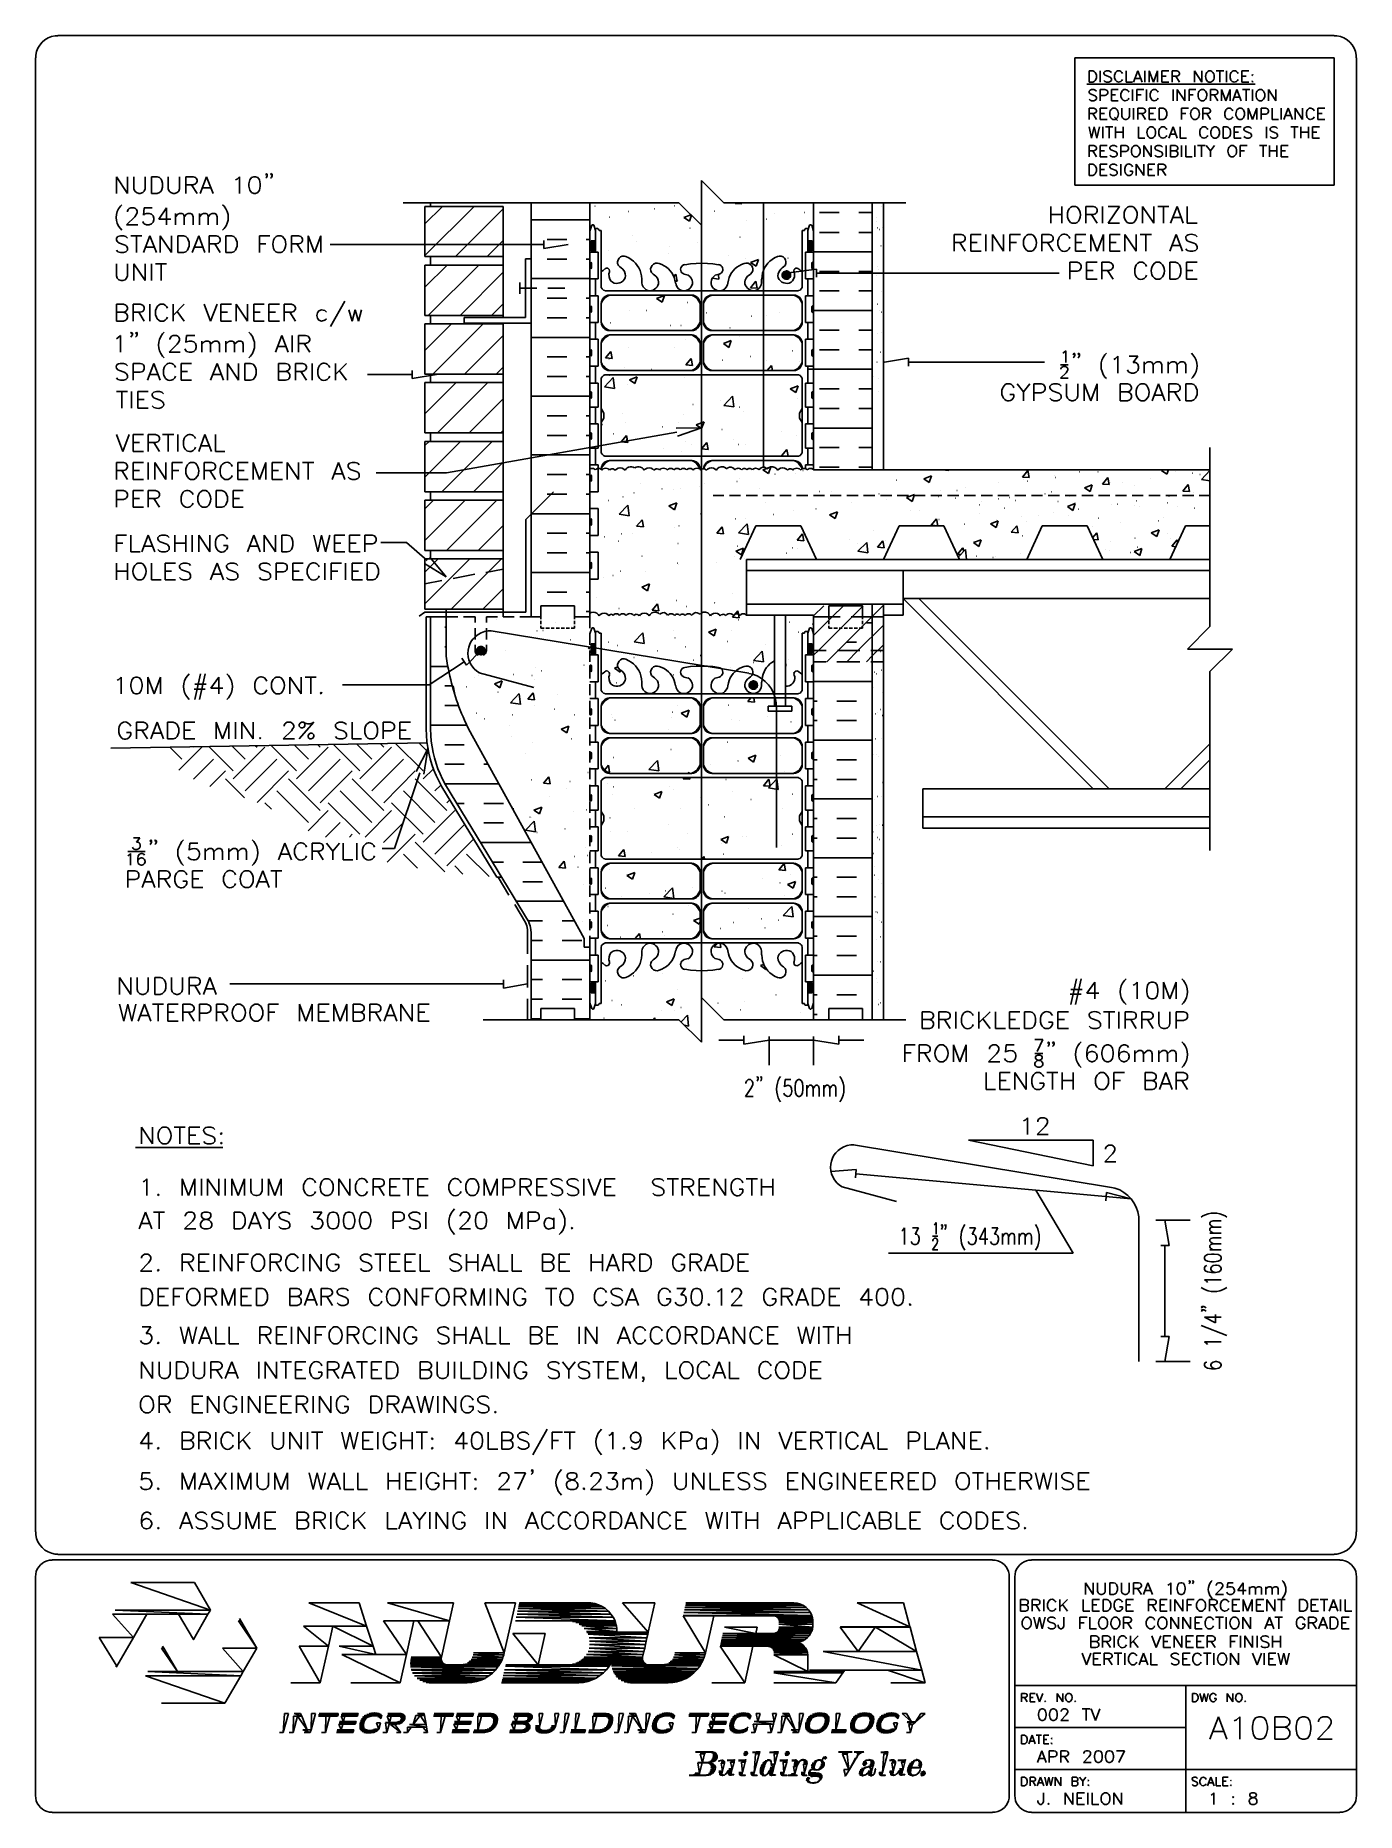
# Model space of a CAD drawing. Header units: millimetres. Extents: x 14 to 201, y 16 to 268.
import ezdxf

# ---------------------------------------------------------------- set-up
doc = ezdxf.new("R2010")
doc.units = ezdxf.units.MM
doc.layers.get('0').update_dxf_attribs({"linetype": 'CONTINUOUS'})

msp = doc.modelspace()

# ---------------------------------------------------------------- linework, layer by layer
at = {"color": 0}
for p, q in [((17.0174, 267.695), (16.6164, 267.674)), ((17.0174, 267.716), (198.121, 267.716)), ((198.521, 267.674), (198.121, 267.695)), ((13.8851, 264.943), (13.8644, 264.541)), ((201.273, 264.541), (201.253, 264.943)), ((13.8424, 55.4136), (13.8424, 264.541)), ((161.332, 264.541), (198.121, 264.541)), ((161.332, 246.465), (161.332, 264.541)), ((163.343, 261.112), (163.343, 262.699)), ((163.343, 262.699), (163.872, 262.699)), ((163.872, 262.699), (164.084, 262.616)), ((164.084, 262.616), (164.232, 262.467)), ((164.232, 262.467), (164.317, 262.319)), ((164.317, 262.319), (164.401, 262.086)), ((164.931, 262.699), (164.931, 261.112)), ((165.608, 262.616), (165.46, 262.467)), ((165.46, 262.467), (165.46, 262.319)), ((165.46, 262.319), (165.523, 262.17)), ((165.819, 262.699), (165.608, 262.616)), ((166.138, 262.699), (165.819, 262.699)), ((166.348, 262.616), (166.138, 262.699)), ((166.518, 262.467), (166.348, 262.616)), ((167.047, 262.319), (166.963, 262.086)), ((167.11, 262.467), (167.047, 262.319)), ((167.259, 262.616), (167.11, 262.467)), ((167.407, 262.699), (167.259, 262.616)), ((167.725, 262.699), (167.407, 262.699)), ((167.872, 262.616), (167.725, 262.699)), ((168.021, 262.467), (167.872, 262.616)), ((168.085, 262.319), (168.021, 262.467)), ((168.614, 262.699), (168.614, 261.112)), ((169.672, 261.112), (170.285, 262.699)), ((170.285, 262.699), (170.9, 261.112)), ((171.26, 262.699), (171.26, 261.112)), ((171.873, 261.112), (171.873, 262.699)), ((171.873, 262.699), (172.488, 261.112)), ((172.488, 261.112), (173.08, 262.699)), ((173.08, 262.699), (173.08, 261.112)), ((173.693, 261.112), (173.693, 262.699)), ((173.693, 262.699), (174.668, 262.699)), ((175.133, 261.112), (175.133, 262.699)), ((175.133, 262.699), (175.81, 262.699)), ((175.81, 262.699), (176.022, 262.616)), ((176.022, 262.616), (176.106, 262.552)), ((176.106, 262.552), (176.192, 262.383)), ((176.192, 262.234), (176.106, 262.086)), ((176.192, 262.383), (176.192, 262.234)), ((178.308, 261.112), (178.308, 262.699)), ((178.308, 262.699), (179.367, 261.112)), ((179.367, 261.112), (179.367, 262.699)), ((180.192, 262.616), (180.043, 262.467)), ((180.34, 262.699), (180.192, 262.616)), ((180.636, 262.699), (180.34, 262.699)), ((180.785, 262.616), (180.636, 262.699)), ((181.398, 262.699), (182.456, 262.699)), ((181.927, 262.699), (181.927, 261.112)), ((182.838, 262.699), (182.838, 261.112)), ((183.431, 262.319), (183.367, 262.086)), ((183.515, 262.467), (183.431, 262.319)), ((183.664, 262.616), (183.515, 262.467)), ((183.811, 262.699), (183.664, 262.616)), ((184.129, 262.699), (183.811, 262.699)), ((184.277, 262.616), (184.129, 262.699)), ((184.426, 262.467), (184.277, 262.616)), ((184.489, 262.319), (184.426, 262.467)), ((185.018, 261.112), (185.018, 262.699)), ((185.018, 262.699), (186.013, 262.699)), ((198.121, 264.541), (198.121, 246.465)), ((201.296, 264.541), (201.296, 55.4136)), ((163.026, 260.795), (186.922, 260.795)), ((163.872, 261.112), (163.343, 261.112)), ((163.492, 259.97), (163.343, 259.821)), ((163.343, 259.821), (163.343, 259.673)), ((163.343, 259.673), (163.406, 259.524)), ((163.703, 260.054), (163.492, 259.97)), ((164.021, 260.054), (163.703, 260.054)), ((164.084, 261.176), (163.872, 261.112)), ((164.232, 259.97), (164.021, 260.054)), ((164.232, 261.324), (164.084, 261.176)), ((164.317, 261.494), (164.232, 261.324)), ((164.401, 259.821), (164.232, 259.97)), ((164.401, 261.705), (164.317, 261.494)), ((164.401, 262.086), (164.401, 261.705)), ((164.931, 258.466), (164.931, 260.054)), ((164.931, 260.054), (165.608, 260.054)), ((165.608, 261.176), (165.46, 261.324)), ((165.523, 262.17), (165.608, 262.086)), ((165.608, 262.086), (165.756, 262.023)), ((165.819, 261.112), (165.608, 261.176)), ((165.608, 260.054), (165.819, 259.97)), ((165.756, 262.023), (166.201, 261.854)), ((166.138, 261.112), (165.819, 261.112)), ((165.819, 259.97), (165.905, 259.906)), ((165.905, 259.906), (165.989, 259.737)), ((165.989, 259.737), (165.989, 259.524)), ((166.348, 261.176), (166.138, 261.112)), ((166.201, 261.854), (166.348, 261.79)), ((166.348, 261.79), (166.434, 261.705)), ((166.518, 261.324), (166.348, 261.176)), ((166.434, 261.705), (166.518, 261.557)), ((166.518, 261.557), (166.518, 261.324)), ((166.518, 258.466), (166.518, 260.054)), ((166.518, 260.054), (167.492, 260.054)), ((166.963, 262.086), (166.963, 261.705)), ((167.872, 261.176), (168.021, 261.324)), ((167.936, 259.673), (167.872, 259.441)), ((168.021, 261.324), (168.085, 261.494)), ((168.614, 261.112), (169.523, 261.112)), ((168.931, 259.821), (168.783, 259.97)), ((168.994, 259.673), (168.931, 259.821)), ((169.523, 260.054), (169.523, 258.466)), ((169.905, 261.641), (170.667, 261.641)), ((170.138, 258.466), (170.138, 260.054)), ((170.138, 260.054), (171.111, 260.054)), ((171.493, 260.054), (171.493, 258.466)), ((172.106, 259.673), (172.022, 259.441)), ((172.169, 259.821), (172.106, 259.673)), ((172.318, 259.97), (172.169, 259.821)), ((172.488, 260.054), (172.318, 259.97)), ((172.784, 260.054), (172.488, 260.054)), ((172.931, 259.97), (172.784, 260.054)), ((173.08, 259.821), (172.931, 259.97)), ((173.164, 259.673), (173.08, 259.821)), ((173.693, 261.938), (174.286, 261.938)), ((173.693, 261.112), (174.668, 261.112)), ((175.81, 261.938), (175.133, 261.938)), ((175.281, 260.054), (175.281, 258.466)), ((175.663, 261.938), (176.192, 261.112)), ((176.022, 262.023), (175.81, 261.938)), ((175.873, 258.466), (175.873, 260.054)), ((175.873, 260.054), (176.932, 258.466)), ((176.106, 262.086), (176.022, 262.023)), ((176.932, 258.466), (176.932, 260.054)), ((177.546, 258.466), (177.546, 260.054)), ((177.546, 260.054), (178.519, 260.054)), ((179.134, 259.97), (178.985, 259.821)), ((179.281, 260.054), (179.134, 259.97)), ((179.578, 260.054), (179.281, 260.054)), ((179.727, 259.97), (179.578, 260.054)), ((180.34, 261.112), (180.636, 261.112)), ((180.572, 258.466), (180.572, 260.054)), ((180.572, 260.054), (181.251, 260.054)), ((180.636, 261.112), (180.785, 261.176)), ((181.251, 260.054), (181.483, 259.97)), ((181.483, 259.97), (181.547, 259.905)), ((181.547, 259.905), (181.631, 259.737)), ((181.631, 259.737), (181.631, 259.588)), ((182.16, 258.466), (182.16, 260.054)), ((182.16, 260.054), (182.753, 258.466)), ((182.753, 258.466), (183.367, 260.054)), ((183.367, 262.086), (183.367, 261.705)), ((183.367, 260.054), (183.367, 258.466)), ((183.747, 258.466), (184.34, 260.054)), ((184.277, 261.176), (184.426, 261.324)), ((184.34, 260.054), (184.955, 258.466)), ((184.426, 261.324), (184.489, 261.494)), ((185.018, 261.938), (185.631, 261.938)), ((185.018, 261.112), (186.013, 261.112)), ((185.102, 260.054), (186.16, 260.054)), ((185.631, 260.054), (185.631, 258.466)), ((186.542, 262.17), (186.457, 262.086)), ((186.457, 262.086), (186.542, 262.023)), ((186.542, 261.261), (186.457, 261.176)), ((186.457, 261.176), (186.542, 261.112)), ((186.606, 262.086), (186.542, 262.17)), ((186.542, 262.023), (186.606, 262.086)), ((186.606, 261.176), (186.542, 261.261)), ((186.542, 261.112), (186.606, 261.176)), ((186.542, 260.054), (186.542, 258.466)), ((187.368, 259.97), (187.219, 259.821)), ((187.515, 260.054), (187.368, 259.97)), ((187.833, 260.054), (187.515, 260.054)), ((187.981, 259.97), (187.833, 260.054)), ((188.806, 258.466), (188.806, 260.054)), ((188.806, 260.054), (189.865, 258.466)), ((189.865, 258.466), (189.865, 260.054)), ((163.492, 258.53), (163.343, 258.679)), ((163.343, 255.82), (163.343, 257.408)), ((163.343, 257.408), (164.021, 257.408)), ((163.406, 259.524), (163.492, 259.441)), ((163.492, 259.441), (163.639, 259.377)), ((163.703, 258.466), (163.492, 258.53)), ((163.639, 259.377), (164.084, 259.208)), ((164.021, 258.466), (163.703, 258.466)), ((164.232, 258.53), (164.021, 258.466)), ((164.021, 257.408), (164.232, 257.324)), ((164.084, 259.208), (164.232, 259.144)), ((164.232, 259.144), (164.317, 259.059)), ((164.401, 258.679), (164.232, 258.53)), ((164.232, 257.324), (164.317, 257.259)), ((164.317, 259.059), (164.401, 258.911)), ((164.317, 257.259), (164.401, 257.091)), ((164.401, 258.911), (164.401, 258.679)), ((165.608, 259.208), (164.931, 259.208)), ((164.931, 255.82), (164.931, 257.408)), ((164.931, 257.408), (165.905, 257.408)), ((165.819, 259.292), (165.608, 259.208)), ((165.905, 259.377), (165.819, 259.292)), ((165.989, 259.524), (165.905, 259.377)), ((166.581, 257.324), (166.434, 257.175)), ((166.518, 259.292), (167.11, 259.292)), ((166.518, 258.466), (167.492, 258.466)), ((166.73, 257.408), (166.581, 257.324)), ((167.047, 257.408), (166.73, 257.408)), ((167.196, 257.324), (167.047, 257.408)), ((167.872, 259.441), (167.872, 259.059)), ((168.021, 257.408), (168.021, 256.266)), ((168.783, 258.53), (168.931, 258.679)), ((168.931, 258.679), (168.994, 258.848)), ((169.08, 256.266), (169.08, 257.408)), ((169.672, 257.408), (169.672, 255.82)), ((170.138, 259.292), (170.731, 259.292)), ((170.285, 255.82), (170.285, 257.408)), ((170.285, 257.408), (170.964, 257.408)), ((170.964, 257.408), (171.196, 257.324)), ((171.196, 257.324), (171.26, 257.259)), ((171.26, 257.259), (171.344, 257.091)), ((171.873, 255.82), (171.873, 257.408)), ((171.873, 257.408), (172.847, 257.408)), ((172.022, 259.441), (172.022, 259.059)), ((172.931, 258.53), (173.08, 258.679)), ((173.08, 258.679), (173.164, 258.848)), ((173.313, 255.82), (173.313, 257.408)), ((173.313, 257.408), (173.842, 257.408)), ((173.842, 257.408), (174.075, 257.324)), ((174.075, 257.324), (174.222, 257.175)), ((174.222, 257.175), (174.286, 257.026)), ((176.488, 255.82), (176.488, 257.408)), ((176.488, 257.408), (177.461, 257.408)), ((177.546, 259.292), (178.139, 259.292)), ((178.076, 257.324), (177.927, 257.175)), ((178.223, 257.408), (178.076, 257.324)), ((178.519, 257.408), (178.223, 257.408)), ((178.668, 257.324), (178.519, 257.408)), ((179.281, 258.466), (179.578, 258.466)), ((179.514, 255.82), (179.514, 257.408)), ((179.514, 257.408), (180.192, 257.408)), ((179.578, 258.466), (179.727, 258.53)), ((180.192, 257.408), (180.425, 257.324)), ((180.425, 257.324), (180.489, 257.259)), ((180.489, 257.259), (180.572, 257.091)), ((181.251, 259.292), (180.572, 259.292)), ((181.102, 259.292), (181.631, 258.466)), ((181.483, 259.376), (181.251, 259.292)), ((181.547, 259.441), (181.483, 259.376)), ((181.631, 259.588), (181.547, 259.441)), ((182.753, 257.175), (182.689, 257.026)), ((182.902, 257.324), (182.753, 257.175)), ((183.071, 257.408), (182.902, 257.324)), ((183.367, 257.408), (183.071, 257.408)), ((183.515, 257.324), (183.367, 257.408)), ((183.664, 257.175), (183.515, 257.324)), ((183.747, 257.026), (183.664, 257.175)), ((183.96, 258.995), (184.722, 258.995)), ((184.489, 257.324), (184.34, 257.175)), ((184.658, 257.408), (184.489, 257.324)), ((184.955, 257.408), (184.658, 257.408)), ((185.102, 257.324), (184.955, 257.408)), ((185.251, 257.175), (185.102, 257.324)), ((185.335, 257.026), (185.251, 257.175)), ((185.928, 255.82), (185.928, 257.408)), ((185.928, 257.408), (186.542, 255.82)), ((186.542, 255.82), (187.135, 257.408)), ((187.135, 257.408), (187.135, 255.82)), ((187.515, 258.466), (187.833, 258.466)), ((187.748, 255.82), (187.748, 257.408)), ((187.748, 257.408), (188.426, 257.408)), ((187.833, 258.466), (187.981, 258.53)), ((188.426, 257.408), (188.659, 257.324)), ((188.659, 257.324), (188.722, 257.259)), ((188.722, 257.259), (188.806, 257.091)), ((189.335, 257.408), (189.335, 255.82)), ((190.627, 257.408), (190.627, 255.82)), ((191.008, 255.82), (191.601, 257.408)), ((191.601, 257.408), (192.214, 255.82)), ((192.596, 255.82), (192.596, 257.408)), ((192.596, 257.408), (193.654, 255.82)), ((193.654, 255.82), (193.654, 257.408)), ((195.242, 257.175), (195.072, 257.324)), ((195.305, 257.026), (195.242, 257.175)), ((195.834, 255.82), (195.834, 257.408)), ((195.834, 257.408), (196.829, 257.408)), ((164.021, 256.646), (163.343, 256.646)), ((163.343, 254.762), (163.703, 253.174)), ((163.703, 253.174), (164.084, 254.762)), ((163.872, 256.646), (164.401, 255.82)), ((164.232, 256.73), (164.021, 256.646)), ((164.084, 254.762), (164.465, 253.174)), ((164.317, 256.795), (164.232, 256.73)), ((164.401, 256.942), (164.317, 256.795)), ((164.401, 257.091), (164.401, 256.942)), ((164.465, 253.174), (164.846, 254.762)), ((164.931, 256.646), (165.523, 256.646)), ((164.931, 255.82), (165.905, 255.82)), ((165.29, 254.762), (165.29, 253.174)), ((165.672, 254.762), (166.73, 254.762)), ((166.201, 254.762), (166.201, 253.174)), ((166.73, 255.82), (167.047, 255.82)), ((166.963, 256.117), (167.407, 255.671)), ((167.047, 255.82), (167.196, 255.884)), ((167.11, 254.762), (167.11, 253.174)), ((168.021, 256.266), (168.085, 256.033)), ((168.085, 256.033), (168.254, 255.884)), ((168.169, 254.762), (168.169, 253.174)), ((168.254, 255.884), (168.465, 255.82)), ((168.465, 255.82), (168.614, 255.82)), ((168.614, 255.82), (168.847, 255.884)), ((168.847, 255.884), (168.994, 256.033)), ((168.994, 256.033), (169.08, 256.266)), ((170.964, 256.646), (170.285, 256.646)), ((170.371, 254.762), (170.371, 253.174)), ((170.815, 256.646), (171.344, 255.82)), ((171.196, 256.73), (170.964, 256.646)), ((171.26, 256.795), (171.196, 256.73)), ((171.344, 256.942), (171.26, 256.795)), ((171.344, 257.091), (171.344, 256.942)), ((171.873, 254.678), (171.726, 254.529)), ((171.873, 256.646), (172.488, 256.646)), ((171.873, 255.82), (172.847, 255.82)), ((172.022, 254.762), (171.873, 254.678)), ((172.318, 254.762), (172.022, 254.762)), ((172.488, 254.678), (172.318, 254.762)), ((173.842, 255.82), (173.313, 255.82)), ((173.546, 254.678), (173.377, 254.529)), ((173.693, 254.762), (173.546, 254.678)), ((173.99, 254.762), (173.693, 254.762)), ((174.075, 255.884), (173.842, 255.82)), ((174.139, 254.678), (173.99, 254.762)), ((174.222, 256.033), (174.075, 255.884)), ((174.286, 254.529), (174.139, 254.678)), ((174.286, 256.201), (174.222, 256.033)), ((174.286, 257.026), (174.371, 256.795)), ((174.371, 256.413), (174.286, 256.201)), ((174.371, 256.795), (174.371, 256.413)), ((174.668, 253.174), (175.281, 254.762)), ((175.281, 254.762), (175.873, 253.174)), ((176.255, 254.762), (176.255, 253.174)), ((176.488, 256.646), (177.081, 256.646)), ((178.223, 255.82), (178.519, 255.82)), ((178.519, 255.82), (178.668, 255.884)), ((179.367, 254.678), (179.197, 254.529)), ((179.514, 254.762), (179.367, 254.678)), ((180.192, 256.646), (179.514, 256.646)), ((179.81, 254.762), (179.514, 254.762)), ((179.959, 254.678), (179.81, 254.762)), ((180.107, 254.529), (179.959, 254.678)), ((180.043, 256.646), (180.572, 255.82)), ((180.425, 256.73), (180.192, 256.646)), ((180.489, 256.795), (180.425, 256.73)), ((180.572, 256.942), (180.489, 256.795)), ((180.572, 257.091), (180.572, 256.942)), ((180.954, 254.678), (180.785, 254.529)), ((181.102, 254.762), (180.954, 254.678)), ((181.398, 254.762), (181.102, 254.762)), ((181.547, 254.678), (181.398, 254.762)), ((181.694, 254.529), (181.547, 254.678)), ((182.372, 253.174), (182.372, 254.762)), ((182.372, 254.762), (182.902, 254.762)), ((182.689, 257.026), (182.605, 256.795)), ((182.605, 256.795), (182.605, 256.413)), ((182.902, 254.762), (183.134, 254.678)), ((183.134, 254.678), (183.282, 254.529)), ((183.515, 255.884), (183.664, 256.033)), ((183.664, 256.033), (183.747, 256.201)), ((183.96, 253.174), (183.96, 254.762)), ((183.96, 254.762), (184.955, 254.762)), ((184.658, 255.82), (184.955, 255.82)), ((184.955, 255.82), (185.102, 255.884)), ((185.102, 255.884), (185.251, 256.033)), ((185.251, 256.033), (185.335, 256.201)), ((185.398, 256.795), (185.335, 257.026)), ((185.335, 256.201), (185.398, 256.413)), ((185.484, 254.678), (185.335, 254.529)), ((185.398, 256.413), (185.398, 256.795)), ((185.717, 254.762), (185.484, 254.678)), ((186.013, 254.762), (185.717, 254.762)), ((186.246, 254.678), (186.013, 254.762)), ((186.393, 254.529), (186.246, 254.678)), ((188.426, 256.562), (187.748, 256.562)), ((188.659, 256.646), (188.426, 256.562)), ((188.51, 254.762), (188.51, 253.174)), ((188.722, 256.73), (188.659, 256.646)), ((188.806, 256.879), (188.722, 256.73)), ((188.806, 257.091), (188.806, 256.879)), ((189.188, 254.678), (189.039, 254.529)), ((189.421, 254.762), (189.188, 254.678)), ((189.335, 255.82), (190.246, 255.82)), ((189.717, 254.762), (189.421, 254.762)), ((189.95, 254.678), (189.717, 254.762)), ((190.097, 254.529), (189.95, 254.678)), ((191.219, 256.349), (191.981, 256.349)), ((191.981, 254.762), (193.04, 254.762)), ((192.51, 254.762), (192.51, 253.174)), ((193.421, 254.762), (193.421, 253.174)), ((194.247, 257.026), (194.183, 256.795)), ((194.183, 256.795), (194.183, 256.413)), ((194.48, 254.762), (194.48, 253.174)), ((195.072, 255.884), (195.242, 256.033)), ((195.072, 253.174), (195.072, 254.762)), ((195.072, 254.762), (196.067, 254.762)), ((195.242, 256.033), (195.305, 256.201)), ((195.834, 256.646), (196.447, 256.646)), ((195.834, 255.82), (196.829, 255.82)), ((163.343, 250.529), (163.343, 252.116)), ((163.343, 252.116), (164.021, 252.116)), ((164.021, 252.116), (164.232, 252.032)), ((164.931, 250.529), (164.931, 252.116)), ((164.931, 252.116), (165.905, 252.116)), ((166.667, 252.116), (166.434, 252.032)), ((166.963, 252.116), (166.667, 252.116)), ((167.196, 252.032), (166.963, 252.116)), ((167.11, 254), (168.169, 254)), ((167.872, 250.529), (167.872, 252.116)), ((167.872, 252.116), (168.551, 252.116)), ((168.551, 252.116), (168.783, 252.032)), ((169.842, 252.116), (169.672, 252.032)), ((170.138, 252.116), (169.842, 252.116)), ((170.285, 252.032), (170.138, 252.116)), ((170.371, 253.174), (171.26, 253.174)), ((171.111, 250.529), (171.111, 252.116)), ((171.111, 252.116), (172.169, 250.529)), ((172.022, 253.174), (172.318, 253.174)), ((172.169, 250.529), (172.169, 252.116)), ((172.318, 253.174), (172.488, 253.238)), ((173.313, 254.38), (173.228, 254.149)), ((173.228, 254.149), (173.228, 253.767)), ((173.377, 254.529), (173.313, 254.38)), ((173.609, 252.032), (173.377, 252.116)), ((174.139, 253.238), (174.286, 253.387)), ((174.371, 254.38), (174.286, 254.529)), ((174.286, 253.387), (174.371, 253.555)), ((174.286, 252.116), (174.286, 250.529)), ((174.901, 253.704), (175.663, 253.704)), ((174.901, 250.529), (174.901, 252.116)), ((174.901, 252.116), (175.577, 252.116)), ((175.577, 252.116), (175.81, 252.032)), ((176.255, 253.174), (177.165, 253.174)), ((176.488, 252.116), (176.488, 250.529)), ((177.081, 252.116), (177.081, 250.529)), ((178.372, 252.116), (178.372, 250.529)), ((178.752, 252.116), (179.81, 252.116)), ((179.134, 254.38), (179.048, 254.149)), ((179.048, 254.149), (179.048, 253.767)), ((179.197, 254.529), (179.134, 254.38)), ((179.281, 252.116), (179.281, 250.529)), ((179.959, 253.238), (180.107, 253.387)), ((179.959, 252.116), (180.572, 251.354)), ((180.192, 254.38), (180.107, 254.529)), ((180.107, 253.387), (180.192, 253.555)), ((181.165, 252.116), (180.572, 251.354)), ((181.102, 253.174), (181.398, 253.174)), ((181.398, 253.174), (181.547, 253.238)), ((181.547, 253.238), (181.694, 253.387)), ((181.78, 254.38), (181.694, 254.529)), ((181.694, 253.387), (181.78, 253.555)), ((181.843, 254.149), (181.78, 254.38)), ((181.78, 253.555), (181.843, 253.767)), ((181.843, 253.767), (181.843, 254.149)), ((182.902, 253.174), (182.372, 253.174)), ((183.134, 253.238), (182.902, 253.174)), ((183.282, 253.387), (183.134, 253.238)), ((183.282, 254.529), (183.367, 254.38)), ((183.367, 253.555), (183.282, 253.387)), ((183.367, 254.38), (183.431, 254.149)), ((183.431, 253.767), (183.367, 253.555)), ((183.515, 252.116), (183.367, 252.032)), ((183.431, 254.149), (183.431, 253.767)), ((183.811, 252.116), (183.515, 252.116)), ((183.96, 252.032), (183.811, 252.116)), ((183.96, 254), (184.573, 254)), ((183.96, 253.174), (184.955, 253.174)), ((184.806, 250.529), (184.806, 252.116)), ((184.806, 252.116), (185.78, 252.116)), ((185.335, 254.529), (185.335, 254.38)), ((185.335, 254.38), (185.398, 254.233)), ((185.484, 253.238), (185.335, 253.387)), ((185.398, 254.233), (185.484, 254.149)), ((185.484, 254.149), (185.631, 254.084)), ((185.717, 253.174), (185.484, 253.238)), ((185.631, 254.084), (186.077, 253.916)), ((186.013, 253.174), (185.717, 253.174)), ((186.246, 253.238), (186.013, 253.174)), ((186.077, 253.916), (186.246, 253.851)), ((186.246, 253.851), (186.309, 253.767)), ((186.393, 253.387), (186.246, 253.238)), ((186.309, 253.767), (186.393, 253.62)), ((186.393, 253.62), (186.393, 253.387)), ((187.515, 252.116), (188.573, 252.116)), ((188.044, 252.116), (188.044, 250.529)), ((188.955, 252.116), (188.955, 250.529)), ((189.039, 254.529), (189.039, 254.38)), ((189.039, 254.38), (189.103, 254.233)), ((189.188, 253.238), (189.039, 253.387)), ((189.103, 254.233), (189.188, 254.149)), ((189.188, 254.149), (189.335, 254.084)), ((189.421, 253.174), (189.188, 253.238)), ((189.335, 254.084), (189.781, 253.916)), ((189.717, 253.174), (189.421, 253.174)), ((189.95, 253.238), (189.717, 253.174)), ((189.781, 253.916), (189.95, 253.851)), ((189.95, 253.851), (190.014, 253.767)), ((190.097, 253.387), (189.95, 253.238)), ((190.014, 253.767), (190.097, 253.62)), ((190.014, 252.116), (190.014, 250.529)), ((190.097, 253.62), (190.097, 253.387)), ((190.627, 250.529), (190.627, 252.116)), ((190.627, 252.116), (191.601, 252.116)), ((193.421, 254), (194.48, 254)), ((195.072, 254), (195.685, 254)), ((195.072, 253.174), (196.067, 253.174)), ((164.021, 251.354), (163.343, 251.354)), ((163.872, 251.354), (164.401, 250.529)), ((164.232, 251.438), (164.021, 251.354)), ((164.232, 252.032), (164.317, 251.967)), ((164.317, 251.503), (164.232, 251.438)), ((164.317, 251.967), (164.401, 251.799)), ((164.401, 251.651), (164.317, 251.503)), ((164.401, 251.799), (164.401, 251.651)), ((164.931, 251.354), (165.523, 251.354)), ((164.931, 250.529), (165.905, 250.529)), ((166.434, 252.032), (166.285, 251.883)), ((166.285, 251.883), (166.285, 251.734)), ((166.285, 251.734), (166.348, 251.587)), ((166.434, 250.592), (166.285, 250.741)), ((166.348, 251.587), (166.434, 251.503)), ((166.434, 251.503), (166.581, 251.438)), ((166.667, 250.529), (166.434, 250.592)), ((166.581, 251.438), (167.047, 251.27)), ((166.963, 250.529), (166.667, 250.529)), ((167.196, 250.592), (166.963, 250.529)), ((167.047, 251.27), (167.196, 251.205)), ((167.343, 251.883), (167.196, 252.032)), ((167.196, 251.205), (167.259, 251.121)), ((167.343, 250.741), (167.196, 250.592)), ((167.259, 251.121), (167.343, 250.974)), ((167.343, 250.974), (167.343, 250.741)), ((168.551, 251.27), (167.872, 251.27)), ((168.783, 251.354), (168.551, 251.27)), ((168.783, 252.032), (168.847, 251.967)), ((168.847, 251.438), (168.783, 251.354)), ((168.847, 251.967), (168.931, 251.799)), ((168.931, 251.587), (168.847, 251.438)), ((168.931, 251.799), (168.931, 251.587)), ((169.672, 252.032), (169.523, 251.883)), ((169.842, 250.529), (170.138, 250.529)), ((170.138, 250.529), (170.285, 250.592)), ((170.434, 251.883), (170.285, 252.032)), ((170.285, 250.592), (170.434, 250.741)), ((170.518, 251.734), (170.434, 251.883)), ((170.434, 250.741), (170.518, 250.909)), ((170.582, 251.503), (170.518, 251.734)), ((170.518, 250.909), (170.582, 251.121)), ((170.582, 251.121), (170.582, 251.503)), ((172.847, 250.592), (172.698, 250.741)), ((172.847, 251.503), (173.017, 251.438)), ((173.08, 250.529), (172.847, 250.592)), ((173.017, 251.438), (173.46, 251.27)), ((173.377, 250.529), (173.08, 250.529)), ((173.609, 250.592), (173.377, 250.529)), ((173.46, 251.27), (173.609, 251.205)), ((173.757, 251.883), (173.609, 252.032)), ((173.609, 251.205), (173.693, 251.121)), ((173.757, 250.741), (173.609, 250.592)), ((173.693, 251.121), (173.757, 250.974)), ((173.757, 250.974), (173.757, 250.741)), ((175.577, 251.354), (174.901, 251.354)), ((175.577, 250.529), (174.901, 250.529)), ((175.81, 251.438), (175.577, 251.354)), ((175.577, 251.354), (175.81, 251.27)), ((175.81, 250.592), (175.577, 250.529)), ((175.81, 252.032), (175.873, 251.967)), ((175.873, 251.503), (175.81, 251.438)), ((175.81, 251.27), (175.873, 251.205)), ((175.873, 250.676), (175.81, 250.592)), ((175.873, 251.967), (175.959, 251.799)), ((175.959, 251.651), (175.873, 251.503)), ((175.873, 251.205), (175.959, 251.058)), ((175.959, 250.825), (175.873, 250.676)), ((175.959, 251.799), (175.959, 251.651)), ((175.959, 251.058), (175.959, 250.825)), ((177.081, 250.529), (177.99, 250.529)), ((180.572, 251.354), (180.572, 250.529)), ((183.367, 252.032), (183.218, 251.883)), ((183.515, 250.529), (183.811, 250.529)), ((183.811, 250.529), (183.96, 250.592)), ((184.806, 251.354), (185.398, 251.354)), ((188.955, 251.354), (190.014, 251.354)), ((190.627, 251.354), (191.219, 251.354)), ((190.627, 250.529), (191.601, 250.529)), ((25.3159, 245.301), (25.3159, 247.693)), ((25.3159, 247.693), (26.9034, 245.301)), ((26.9034, 245.301), (26.9034, 247.693)), ((27.8129, 247.693), (27.8129, 245.979)), ((29.4004, 245.979), (29.4004, 247.693)), ((30.2893, 245.301), (30.2893, 247.693)), ((30.2893, 247.693), (31.094, 247.693)), ((31.094, 247.693), (31.4331, 247.566)), ((31.4331, 247.566), (31.6659, 247.354)), ((31.6659, 247.354), (31.7707, 247.121)), ((31.7707, 247.121), (31.8768, 246.782)), ((32.6815, 247.693), (32.6815, 245.979)), ((34.269, 245.979), (34.269, 247.693)), ((35.1786, 245.301), (35.1786, 247.693)), ((35.1786, 247.693), (36.1957, 247.693)), ((36.1957, 247.693), (36.5333, 247.566)), ((36.5333, 247.566), (36.6391, 247.46)), ((36.6391, 247.46), (36.7661, 247.227)), ((36.7661, 247.227), (36.7661, 247.015)), ((37.211, 245.301), (38.1208, 247.693)), ((38.1208, 247.693), (39.0317, 245.301)), ((42.2067, 247.227), (42.4395, 247.354)), ((42.4395, 247.354), (42.7785, 247.693)), ((42.7785, 247.693), (42.7785, 245.301)), ((44.2376, 247.227), (44.1332, 246.676)), ((44.4708, 247.566), (44.2376, 247.227)), ((44.8098, 247.693), (44.4708, 247.566)), ((45.0427, 247.693), (44.8098, 247.693)), ((45.3817, 247.566), (45.0427, 247.693)), ((45.6145, 247.227), (45.3817, 247.566)), ((45.7207, 246.676), (45.6145, 247.227)), ((46.5032, 248.03), (46.6302, 248.136)), ((46.6302, 247.926), (46.5032, 248.03)), ((46.6302, 247.566), (46.5032, 247.46)), ((46.6302, 248.136), (46.736, 248.03)), ((46.736, 248.03), (46.6302, 247.926)), ((46.736, 247.799), (46.6302, 247.566)), ((46.736, 248.03), (46.736, 247.799)), ((47.202, 248.03), (47.3082, 248.136)), ((47.3082, 247.926), (47.202, 248.03)), ((47.3082, 247.566), (47.202, 247.46)), ((47.3082, 248.136), (47.4126, 248.03)), ((47.4126, 248.03), (47.3082, 247.926)), ((47.4126, 247.799), (47.3082, 247.566)), ((47.4126, 248.03), (47.4126, 247.799)), ((111.505, 243.967), (108.33, 247.142)), ((108.33, 247.142), (108.33, 240.792)), ((108.373, 247.1), (108.373, 131.213)), ((163.343, 247.883), (163.343, 249.47)), ((163.343, 249.47), (163.872, 249.47)), ((163.872, 247.883), (163.343, 247.883)), ((163.872, 249.47), (164.084, 249.386)), ((164.084, 247.946), (163.872, 247.883)), ((164.084, 249.386), (164.232, 249.238)), ((164.232, 248.095), (164.084, 247.946)), ((164.232, 249.238), (164.317, 249.089)), ((164.317, 248.263), (164.232, 248.095)), ((164.317, 249.089), (164.401, 248.857)), ((164.401, 248.476), (164.317, 248.263)), ((164.401, 248.857), (164.401, 248.476)), ((164.931, 247.883), (164.931, 249.47)), ((164.931, 249.47), (165.905, 249.47)), ((164.931, 248.708), (165.523, 248.708)), ((164.931, 247.883), (165.905, 247.883)), ((166.434, 249.386), (166.285, 249.238)), ((166.285, 249.238), (166.285, 249.089)), ((166.285, 249.089), (166.348, 248.941)), ((166.434, 247.946), (166.285, 248.095)), ((166.348, 248.941), (166.434, 248.857)), ((166.667, 249.47), (166.434, 249.386)), ((166.434, 248.857), (166.581, 248.792)), ((166.667, 247.883), (166.434, 247.946)), ((166.581, 248.792), (167.047, 248.624)), ((166.963, 249.47), (166.667, 249.47)), ((166.963, 247.883), (166.667, 247.883)), ((167.196, 249.386), (166.963, 249.47)), ((167.196, 247.946), (166.963, 247.883)), ((167.047, 248.624), (167.196, 248.559)), ((167.343, 249.238), (167.196, 249.386)), ((167.196, 248.559), (167.259, 248.476)), ((167.343, 248.095), (167.196, 247.946)), ((167.259, 248.476), (167.343, 248.328)), ((167.343, 248.328), (167.343, 248.095)), ((167.872, 249.47), (167.872, 247.883)), ((168.402, 248.857), (168.402, 248.476)), ((168.402, 248.476), (168.465, 248.263)), ((168.465, 248.263), (168.551, 248.095)), ((168.551, 248.095), (168.698, 247.946)), ((168.698, 247.946), (168.847, 247.883)), ((168.847, 247.883), (169.143, 247.883)), ((169.523, 248.476), (169.143, 248.476)), ((169.143, 247.883), (169.313, 247.946)), ((169.46, 249.238), (169.313, 249.386)), ((169.313, 247.946), (169.46, 248.095)), ((169.523, 249.089), (169.46, 249.238)), ((169.46, 248.095), (169.523, 248.263)), ((169.523, 248.263), (169.523, 248.476)), ((170.053, 247.883), (170.053, 249.47)), ((170.053, 249.47), (171.111, 247.883)), ((171.111, 247.883), (171.111, 249.47)), ((171.726, 247.883), (171.726, 249.47)), ((171.726, 249.47), (172.698, 249.47)), ((171.726, 248.708), (172.318, 248.708)), ((171.726, 247.883), (172.698, 247.883)), ((173.164, 247.883), (173.164, 249.47)), ((173.164, 249.47), (173.842, 249.47)), ((173.842, 248.708), (173.164, 248.708)), ((173.693, 248.708), (174.222, 247.883)), ((173.842, 249.47), (174.075, 249.386)), ((174.075, 248.792), (173.842, 248.708)), ((174.075, 249.386), (174.139, 249.321)), ((174.139, 248.857), (174.075, 248.792)), ((174.139, 249.321), (174.222, 249.154)), ((174.222, 249.005), (174.139, 248.857)), ((174.222, 249.154), (174.222, 249.005)), ((27.8129, 245.979), (27.919, 245.64)), ((27.919, 245.64), (28.1519, 245.427)), ((28.1519, 245.427), (28.4909, 245.301)), ((28.4909, 245.301), (28.7018, 245.301)), ((28.7018, 245.301), (29.0614, 245.427)), ((29.0614, 245.427), (29.2737, 245.64)), ((29.2737, 245.64), (29.4004, 245.979)), ((31.094, 245.301), (30.2893, 245.301)), ((31.4331, 245.427), (31.094, 245.301)), ((31.6659, 245.64), (31.4331, 245.427)), ((31.7707, 245.872), (31.6659, 245.64)), ((31.8768, 246.211), (31.7707, 245.872)), ((31.8768, 246.782), (31.8768, 246.211)), ((32.6815, 245.979), (32.7877, 245.64)), ((32.7877, 245.64), (33.0206, 245.427)), ((33.0206, 245.427), (33.3582, 245.301)), ((33.3582, 245.301), (33.5911, 245.301)), ((33.5911, 245.301), (33.9301, 245.427)), ((33.9301, 245.427), (34.1629, 245.64)), ((34.1629, 245.64), (34.269, 245.979)), ((36.1957, 246.549), (35.1786, 246.549)), ((35.9625, 246.549), (36.7661, 245.301)), ((36.5333, 246.676), (36.1957, 246.549)), ((36.6391, 246.782), (36.5333, 246.676)), ((36.7661, 247.015), (36.6391, 246.782)), ((37.55, 246.105), (38.6927, 246.105)), ((44.1332, 246.676), (44.1332, 246.338)), ((44.1332, 246.338), (44.2376, 245.766)), ((44.2376, 245.766), (44.4708, 245.427)), ((44.4708, 245.427), (44.8098, 245.301)), ((44.8098, 245.301), (45.0427, 245.301)), ((45.0427, 245.301), (45.3817, 245.427)), ((45.3817, 245.427), (45.6145, 245.766)), ((45.6145, 245.766), (45.7207, 246.338)), ((45.7207, 246.338), (45.7207, 246.676)), ((198.121, 246.465), (161.332, 246.465)), ((26.0987, 243.713), (25.8864, 243.501)), ((27.919, 242.019), (26.7753, 240.877)), ((26.9034, 242.804), (27.0082, 243.036)), ((26.9034, 242.697), (26.9034, 242.804)), ((27.0082, 243.036), (27.1143, 243.163)), ((27.1143, 243.163), (27.3472, 243.268)), ((27.3472, 243.268), (27.8129, 243.268)), ((27.8129, 243.268), (28.0252, 243.163)), ((28.1519, 242.358), (27.919, 242.019)), ((28.0252, 243.163), (28.1519, 243.036)), ((28.1519, 243.036), (28.2581, 242.804)), ((28.2581, 242.591), (28.1519, 242.358)), ((28.2581, 242.804), (28.2581, 242.591)), ((29.2737, 243.268), (29.1676, 242.252)), ((29.1676, 242.252), (29.2737, 242.358)), ((30.4161, 243.268), (29.2737, 243.268)), ((29.2737, 242.358), (29.6127, 242.465)), ((29.6127, 242.465), (29.9503, 242.465)), ((29.9503, 242.465), (30.2893, 242.358)), ((30.2893, 242.358), (30.5222, 242.126)), ((30.5222, 242.126), (30.6489, 241.786)), ((32.4487, 243.268), (31.3269, 241.68)), ((32.4487, 243.268), (32.4487, 240.877)), ((33.6972, 242.465), (33.6972, 240.877)), ((33.6972, 242.019), (34.0362, 242.358)), ((34.0362, 242.358), (34.269, 242.465)), ((34.269, 242.465), (34.6081, 242.465)), ((34.6081, 242.465), (34.8409, 242.358)), ((34.8409, 242.358), (34.9457, 242.019)), ((34.9457, 242.019), (35.2848, 242.358)), ((34.9457, 242.019), (34.9457, 240.877)), ((35.2848, 242.358), (35.5177, 242.465)), ((35.5177, 242.465), (35.8567, 242.465)), ((35.8567, 242.465), (36.0895, 242.358)), ((36.0895, 242.358), (36.1957, 242.019)), ((36.1957, 242.019), (36.1957, 240.877)), ((37.1052, 242.465), (37.1052, 240.877)), ((37.1052, 242.019), (37.4442, 242.358)), ((37.4442, 242.358), (37.677, 242.465)), ((37.677, 242.465), (38.016, 242.465)), ((38.016, 242.465), (38.2266, 242.358)), ((38.2266, 242.358), (38.3536, 242.019)), ((38.3536, 242.019), (38.6927, 242.358)), ((38.3536, 242.019), (38.3536, 240.877)), ((38.6927, 242.358), (38.9255, 242.465)), ((38.9255, 242.465), (39.2645, 242.465)), ((39.2645, 242.465), (39.4751, 242.358)), ((39.4751, 242.358), (39.6035, 242.019)), ((39.6035, 242.019), (39.6035, 240.877)), ((40.386, 243.713), (40.6192, 243.501)), ((105.155, 243.967), (65.997, 243.967)), ((69.088, 236.347), (69.088, 243.48)), ((80.2005, 243.48), (69.088, 243.48)), ((69.8927, 243.48), (69.8927, 243.967)), ((80.2005, 227.605), (80.2005, 243.48)), ((84.1802, 185.229), (84.1802, 243.967)), ((92.498, 243.967), (92.498, 185.229)), ((108.33, 240.792), (105.155, 243.967)), ((137.35, 243.967), (111.505, 243.967)), ((117.136, 206.481), (117.136, 243.967)), ((124.248, 206.099), (124.248, 243.967)), ((132.588, 206.099), (132.588, 243.967)), ((134.175, 206.099), (134.175, 243.967)), ((157.904, 243.48), (157.904, 241.088)), ((157.904, 242.338), (159.492, 242.338)), ((159.492, 243.48), (159.492, 241.088)), ((160.74, 243.353), (160.507, 243.12)), ((160.973, 243.48), (160.74, 243.353)), ((161.417, 243.48), (160.973, 243.48)), ((161.649, 243.353), (161.417, 243.48)), ((162.899, 241.088), (162.899, 243.48)), ((162.899, 243.48), (163.915, 243.48)), ((163.915, 242.338), (162.899, 242.338)), ((163.682, 242.338), (164.487, 241.088)), ((163.915, 243.48), (164.254, 243.353)), ((164.254, 242.442), (163.915, 242.338)), ((164.254, 243.353), (164.381, 243.247)), ((164.381, 242.571), (164.254, 242.442)), ((164.381, 243.247), (164.487, 243.014)), ((164.487, 242.781), (164.381, 242.571)), ((164.487, 243.014), (164.487, 242.781)), ((165.269, 243.48), (165.269, 241.088)), ((166.074, 241.088), (167.662, 243.48)), ((167.662, 243.48), (166.074, 243.48)), ((168.783, 243.353), (168.571, 243.12)), ((169.017, 243.48), (168.783, 243.353)), ((169.482, 243.48), (169.017, 243.48)), ((169.693, 243.353), (169.482, 243.48)), ((170.942, 241.088), (170.942, 243.48)), ((170.942, 243.48), (172.529, 241.088)), ((172.529, 241.088), (172.529, 243.48)), ((173.101, 243.48), (174.688, 243.48)), ((173.906, 243.48), (173.906, 241.088)), ((174.921, 241.088), (175.832, 243.48)), ((175.832, 243.48), (176.721, 241.088)), ((177.292, 243.48), (177.292, 241.088)), ((25.8864, 240.326), (26.0987, 240.093)), ((26.7753, 240.877), (28.3628, 240.877)), ((29.1676, 241.11), (29.0614, 241.343)), ((29.2737, 241.004), (29.1676, 241.11)), ((29.6127, 240.877), (29.2737, 241.004)), ((29.9503, 240.877), (29.6127, 240.877)), ((30.2893, 241.004), (29.9503, 240.877)), ((30.5222, 241.216), (30.2893, 241.004)), ((30.6489, 241.576), (30.5222, 241.216)), ((30.6489, 241.786), (30.6489, 241.576)), ((31.3269, 241.68), (33.0206, 241.68)), ((40.6192, 240.326), (40.386, 240.093)), ((92.498, 239.966), (92.7735, 240.792)), ((92.8797, 240.855), (92.7943, 240.792)), ((93.0067, 240.855), (92.8797, 240.855)), ((93.0906, 240.792), (93.0067, 240.855)), ((93.3235, 240.072), (93.0906, 240.792)), ((93.26, 240.326), (93.6417, 240.326)), ((93.3235, 240.072), (93.3235, 237.003)), ((93.3235, 237.003), (93.3235, 239.586)), ((93.7465, 240.262), (93.6417, 240.305)), ((93.7892, 240.158), (93.7465, 240.262)), ((93.8114, 240.158), (93.8318, 240.158)), ((93.8114, 240.158), (93.8114, 240.072)), ((93.8114, 240.072), (94.1282, 240.072)), ((94.1282, 231.965), (94.1282, 240.072)), ((122.957, 240.072), (122.64, 240.072)), ((122.64, 231.965), (122.64, 240.072)), ((123, 240.262), (122.957, 240.158)), ((122.957, 240.158), (122.979, 240.158)), ((122.957, 240.158), (122.957, 240.072)), ((123.106, 240.305), (123, 240.262)), ((123.508, 240.326), (123.106, 240.326)), ((123.422, 240.072), (123.676, 240.792)), ((123.422, 240.072), (123.422, 237.003)), ((123.422, 237.003), (123.422, 239.586)), ((123.762, 240.855), (123.676, 240.792)), ((123.888, 240.855), (123.762, 240.855)), ((123.974, 240.792), (123.888, 240.855)), ((124.248, 239.966), (123.994, 240.792)), ((144.187, 237.13), (144.187, 239.5)), ((144.187, 239.5), (145.204, 239.5)), ((145.204, 239.5), (145.542, 239.396)), ((146.579, 237.13), (146.579, 239.5)), ((146.579, 239.5), (148.04, 239.5)), ((148.717, 239.5), (148.717, 237.13)), ((149.628, 237.13), (149.628, 239.5)), ((149.628, 239.5), (151.215, 237.13)), ((151.215, 237.13), (151.215, 239.5)), ((152.124, 237.13), (152.124, 239.5)), ((152.124, 239.5), (153.607, 239.5)), ((154.729, 239.5), (154.517, 239.396)), ((155.195, 239.5), (154.729, 239.5)), ((155.406, 239.396), (155.195, 239.5)), ((156.654, 237.13), (156.654, 239.5)), ((156.654, 239.5), (157.692, 239.5)), ((157.692, 239.5), (158.031, 239.396)), ((160.973, 241.088), (161.417, 241.088)), ((161.417, 241.088), (161.649, 241.194)), ((161.417, 237.13), (161.417, 239.5)), ((161.417, 239.5), (162.899, 239.5)), ((163.576, 237.13), (163.576, 239.5)), ((163.576, 239.5), (164.487, 237.13)), ((164.487, 237.13), (165.396, 239.5)), ((165.396, 239.5), (165.396, 237.13)), ((166.074, 241.088), (167.662, 241.088)), ((166.307, 237.13), (166.307, 239.5)), ((166.307, 239.5), (167.767, 239.5)), ((168.444, 237.13), (168.444, 239.5)), ((168.444, 239.5), (170.032, 237.13)), ((169.017, 241.088), (169.482, 241.088)), ((169.482, 241.088), (169.693, 241.194)), ((170.032, 237.13), (170.032, 239.5)), ((170.604, 239.5), (172.192, 239.5)), ((171.407, 239.5), (171.407, 237.13)), ((174.794, 237.13), (175.704, 239.5)), ((175.26, 241.893), (176.382, 241.893)), ((175.704, 239.5), (176.615, 237.13)), ((177.292, 241.088), (178.668, 241.088)), ((178.435, 239.396), (178.096, 239.5)), ((25.5268, 239.183), (25.3159, 238.951)), ((25.3159, 238.951), (25.3159, 238.738)), ((25.3159, 238.738), (25.4207, 238.505)), ((25.5268, 237.024), (25.3159, 237.257)), ((25.4207, 238.505), (25.5268, 238.401)), ((25.8864, 239.29), (25.5268, 239.183)), ((25.5268, 238.401), (25.7597, 238.274)), ((25.8864, 236.918), (25.5268, 237.024)), ((25.7597, 238.274), (26.4377, 238.041)), ((26.3315, 239.29), (25.8864, 239.29)), ((26.6706, 239.183), (26.3315, 239.29)), ((26.6706, 237.024), (26.3315, 236.918)), ((26.4377, 238.041), (26.6706, 237.935)), ((26.9034, 238.951), (26.6706, 239.183)), ((26.6706, 237.935), (26.7753, 237.829)), ((26.9034, 237.257), (26.6706, 237.024)), ((26.7753, 237.829), (26.9034, 237.596)), ((26.9034, 237.596), (26.9034, 237.257)), ((27.3472, 239.29), (28.9347, 239.29)), ((28.1519, 239.29), (28.1519, 236.918)), ((29.1676, 236.918), (30.0784, 239.29)), ((29.5065, 237.702), (30.6489, 237.702)), ((30.0784, 239.29), (30.9879, 236.918)), ((31.5378, 236.918), (31.5378, 239.29)), ((31.5378, 239.29), (33.1253, 236.918)), ((33.1253, 236.918), (33.1253, 239.29)), ((34.0362, 236.918), (34.0362, 239.29)), ((34.0362, 239.29), (34.8409, 239.29)), ((34.8409, 239.29), (35.1786, 239.183)), ((35.1786, 237.024), (34.8409, 236.918)), ((35.1786, 239.183), (35.4115, 238.951)), ((35.4115, 237.257), (35.1786, 237.024)), ((35.4115, 238.951), (35.5177, 238.738)), ((35.5177, 237.49), (35.4115, 237.257)), ((35.5177, 238.738), (35.6235, 238.401)), ((35.6235, 237.829), (35.5177, 237.49)), ((35.6235, 238.401), (35.6235, 237.829)), ((36.0895, 236.918), (36.999, 239.29)), ((36.4285, 237.702), (37.55, 237.702)), ((36.999, 239.29), (37.8876, 236.918)), ((38.4598, 236.918), (38.4598, 239.29)), ((38.4598, 239.29), (39.4751, 239.29)), ((39.4751, 238.168), (38.4598, 238.168)), ((39.2645, 238.168), (40.0473, 236.918)), ((39.4751, 239.29), (39.8141, 239.183)), ((39.8141, 238.274), (39.4751, 238.168)), ((39.8141, 239.183), (39.9411, 239.077)), ((39.9411, 238.401), (39.8141, 238.274)), ((39.9411, 239.077), (40.0473, 238.844)), ((40.0473, 238.611), (39.9411, 238.401)), ((40.0473, 238.844), (40.0473, 238.611)), ((40.852, 236.918), (40.852, 239.29)), ((40.852, 239.29), (41.6348, 239.29)), ((41.6348, 239.29), (41.9735, 239.183)), ((41.9735, 237.024), (41.6348, 236.918)), ((41.9735, 239.183), (42.2067, 238.951)), ((42.2067, 237.257), (41.9735, 237.024)), ((42.2067, 238.951), (42.3125, 238.738)), ((42.3125, 237.49), (42.2067, 237.257)), ((42.3125, 238.738), (42.4395, 238.401)), ((42.4395, 237.829), (42.3125, 237.49)), ((42.4395, 238.401), (42.4395, 237.829)), ((45.6145, 236.918), (45.6145, 239.29)), ((45.6145, 239.29), (47.075, 239.29)), ((45.6145, 238.168), (46.5032, 238.168)), ((47.9848, 239.183), (47.7516, 238.951)), ((48.2177, 239.29), (47.9848, 239.183)), ((48.6625, 239.29), (48.2177, 239.29)), ((48.8957, 239.183), (48.6625, 239.29)), ((48.6625, 236.918), (48.8957, 237.024)), ((50.1442, 236.918), (50.1442, 239.29)), ((50.1442, 239.29), (51.1598, 239.29)), ((51.1598, 238.168), (50.1442, 238.168)), ((50.9266, 238.168), (51.7317, 236.918)), ((51.1598, 239.29), (51.4985, 239.183)), ((51.4985, 238.274), (51.1598, 238.168)), ((51.4985, 239.183), (51.6255, 239.077)), ((51.6255, 238.401), (51.4985, 238.274)), ((51.6255, 239.077), (51.7317, 238.844)), ((51.7317, 238.611), (51.6255, 238.401)), ((51.7317, 238.844), (51.7317, 238.611)), ((52.5141, 236.918), (52.5141, 239.29)), ((52.5141, 239.29), (53.425, 236.918)), ((53.425, 236.918), (54.3348, 239.29)), ((54.3348, 239.29), (54.3348, 236.918)), ((85.9786, 238.082), (55.6465, 238.082)), ((85.9786, 237.512), (85.9786, 238.654)), ((89.4084, 238.082), (85.9786, 237.512)), ((92.498, 237.003), (93.6625, 237.003)), ((92.6881, 237.173), (92.6881, 238.57)), ((92.6881, 238.57), (93.176, 238.57)), ((93.176, 237.173), (92.6881, 237.173)), ((92.8165, 237.363), (92.8165, 238.57)), ((92.8165, 238.57), (93.0494, 238.57)), ((93.0494, 237.363), (92.8165, 237.363)), ((93.0494, 238.57), (93.0494, 237.363)), ((93.176, 238.57), (93.176, 237.173)), ((93.6625, 237.003), (93.6625, 233.193)), ((124.248, 237.003), (123.106, 237.003)), ((123.106, 237.003), (123.106, 233.193)), ((124.058, 238.57), (123.592, 238.57)), ((123.592, 238.57), (123.592, 237.173)), ((123.592, 237.173), (124.058, 237.173)), ((123.931, 238.57), (123.719, 238.57)), ((123.719, 238.57), (123.719, 237.363)), ((123.719, 237.363), (123.931, 237.363)), ((123.931, 237.363), (123.931, 238.57)), ((124.058, 237.173), (124.058, 238.57)), ((145.204, 238.358), (144.187, 238.358)), ((144.992, 238.358), (145.774, 237.13)), ((145.542, 238.485), (145.204, 238.358)), ((145.542, 239.396), (145.67, 239.267)), ((145.67, 238.591), (145.542, 238.485)), ((145.67, 239.267), (145.774, 239.057)), ((145.774, 238.823), (145.67, 238.591)), ((145.774, 239.057), (145.774, 238.823)), ((146.579, 238.358), (147.468, 238.358)), ((146.579, 237.13), (148.04, 237.13)), ((152.124, 238.358), (153.035, 238.358)), ((154.517, 239.396), (154.284, 239.163)), ((154.729, 237.13), (155.195, 237.13)), ((155.195, 237.13), (155.406, 237.236)), ((157.692, 238.358), (156.654, 238.358)), ((157.459, 238.358), (158.242, 237.13)), ((158.031, 238.485), (157.692, 238.358)), ((158.031, 239.396), (158.137, 239.267)), ((158.137, 238.591), (158.031, 238.485)), ((158.137, 239.267), (158.242, 239.057)), ((158.242, 238.823), (158.137, 238.591)), ((158.242, 239.057), (158.242, 238.823)), ((159.046, 238.93), (158.919, 238.591)), ((158.919, 238.591), (158.919, 238.019)), ((160.507, 239.163), (160.295, 239.396)), ((160.295, 237.236), (160.507, 237.469)), ((160.634, 238.93), (160.507, 239.163)), ((160.507, 237.469), (160.634, 237.68)), ((161.417, 238.358), (162.328, 238.358)), ((161.417, 237.13), (162.899, 237.13)), ((166.307, 238.358), (167.196, 238.358)), ((166.307, 237.13), (167.767, 237.13)), ((175.133, 237.913), (176.276, 237.913)), ((177.292, 237.236), (177.081, 237.469)), ((177.292, 238.591), (177.524, 238.485)), ((177.631, 237.13), (177.292, 237.236)), ((177.524, 238.485), (178.203, 238.252)), ((178.096, 237.13), (177.631, 237.13)), ((178.435, 237.236), (178.096, 237.13)), ((178.203, 238.252), (178.435, 238.146)), ((178.668, 239.163), (178.435, 239.396)), ((178.435, 238.146), (178.542, 238.019)), ((178.668, 237.469), (178.435, 237.236)), ((178.542, 238.019), (178.668, 237.808)), ((178.668, 237.808), (178.668, 237.469)), ((25.3159, 235.33), (25.3159, 233.638)), ((26.3315, 236.918), (25.8864, 236.918)), ((26.9034, 233.638), (26.9034, 235.33)), ((27.8129, 232.94), (27.8129, 235.33)), ((27.8129, 235.33), (29.4004, 232.94)), ((29.4004, 232.94), (29.4004, 235.33)), ((30.2893, 235.33), (30.2893, 232.94)), ((30.8612, 235.33), (32.4487, 235.33)), ((31.6659, 235.33), (31.6659, 232.94)), ((34.8409, 236.918), (34.0362, 236.918)), ((41.6348, 236.918), (40.852, 236.918)), ((48.2177, 236.918), (48.6625, 236.918)), ((80.2005, 236.347), (69.088, 236.347)), ((80.2005, 235.14), (69.088, 235.14)), ((69.088, 228.007), (69.088, 235.14)), ((69.8927, 235.14), (69.8927, 236.347)), ((84.1802, 236.029), (83.3755, 236.029)), ((83.3755, 236.029), (83.3755, 227.691)), ((84.1802, 226.906), (84.1802, 236.029)), ((92.498, 234.738), (92.498, 235.436)), ((92.498, 235.267), (92.5202, 235.267)), ((92.498, 234.929), (92.5202, 234.929)), ((92.5407, 235.522), (92.5202, 235.436)), ((92.5202, 234.738), (92.5407, 234.654)), ((92.625, 235.563), (92.5407, 235.522)), ((92.5407, 234.654), (92.625, 234.611)), ((92.7104, 235.522), (92.625, 235.563)), ((92.625, 235.563), (92.6469, 235.563)), ((92.625, 234.611), (92.7104, 234.654)), ((92.625, 234.611), (92.6469, 234.611)), ((92.7308, 235.436), (92.7104, 235.522)), ((92.7104, 234.654), (92.7308, 234.738)), ((92.753, 234.738), (92.753, 235.436)), ((94.3818, 234.4), (94.6146, 234.611)), ((94.7416, 234.674), (94.6146, 234.59)), ((94.8902, 234.717), (94.7416, 234.674)), ((95.0376, 234.696), (94.8902, 234.717)), ((95.166, 234.611), (95.0376, 234.696)), ((95.25, 234.505), (95.166, 234.611)), ((95.2927, 234.357), (95.25, 234.505)), ((96.774, 234.887), (96.9642, 234.76)), ((97.1765, 234.59), (96.9642, 234.76)), ((97.6422, 236.368), (97.4094, 236.431)), ((98.0447, 236.178), (97.6203, 236.368)), ((102.342, 235.353), (102.108, 235.416)), ((102.742, 235.226), (102.342, 235.373)), ((106.003, 235.226), (105.813, 235.183)), ((106.785, 235.33), (106.003, 235.204)), ((107.57, 235.395), (106.785, 235.33)), ((108.373, 235.416), (107.57, 235.395)), ((109.178, 235.395), (108.373, 235.416)), ((109.96, 235.33), (109.178, 235.395)), ((110.745, 235.204), (109.96, 235.33)), ((110.956, 235.183), (110.765, 235.226)), ((114.406, 235.373), (114.004, 235.226)), ((114.66, 235.416), (114.427, 235.353)), ((119.146, 236.368), (118.723, 236.178)), ((119.359, 236.431), (119.126, 236.368)), ((119.804, 234.76), (119.592, 234.59)), ((119.804, 234.76), (119.994, 234.887)), ((120.374, 233.998), (124.65, 234.57)), ((121.518, 234.505), (121.475, 234.357)), ((121.602, 234.611), (121.518, 234.505)), ((121.729, 234.696), (121.602, 234.611)), ((121.878, 234.717), (121.729, 234.696)), ((122.025, 234.674), (121.878, 234.717)), ((122.154, 234.59), (122.025, 234.674)), ((122.154, 234.611), (122.386, 234.4)), ((123.994, 234.738), (123.994, 235.436)), ((124.037, 235.522), (124.015, 235.436)), ((124.015, 234.738), (124.037, 234.654)), ((124.121, 235.563), (124.037, 235.522)), ((124.037, 234.654), (124.121, 234.611)), ((124.205, 235.522), (124.121, 235.563)), ((124.121, 235.563), (124.142, 235.563)), ((124.121, 234.611), (124.205, 234.654)), ((124.121, 234.611), (124.142, 234.611)), ((124.228, 235.436), (124.205, 235.522)), ((124.205, 234.654), (124.228, 234.738)), ((124.248, 234.738), (124.248, 235.436)), ((124.248, 235.267), (124.27, 235.267)), ((124.248, 234.929), (124.27, 234.929)), ((124.65, 234.57), (124.65, 233.426)), ((160.634, 233.15), (160.634, 235.543)), ((160.634, 235.543), (161.649, 235.543)), ((161.649, 235.543), (161.988, 235.416)), ((161.988, 235.416), (162.094, 235.31)), ((162.094, 234.505), (161.988, 234.4)), ((162.094, 235.31), (162.221, 235.077)), ((162.221, 234.738), (162.094, 234.505)), ((162.221, 235.077), (162.221, 234.738)), ((163.004, 233.15), (163.004, 235.543)), ((163.004, 235.543), (164.487, 235.543)), ((165.163, 233.15), (165.163, 235.543)), ((165.163, 235.543), (166.179, 235.543)), ((166.179, 235.543), (166.518, 235.416)), ((166.518, 234.505), (166.179, 234.4)), ((166.518, 235.416), (166.645, 235.31)), ((166.645, 234.633), (166.518, 234.505)), ((166.645, 235.31), (166.751, 235.077)), ((166.751, 234.844), (166.645, 234.633)), ((166.751, 235.077), (166.751, 234.844)), ((169.926, 234.971), (169.82, 234.633)), ((169.82, 234.633), (169.82, 234.061)), ((170.032, 235.183), (169.926, 234.971)), ((170.265, 235.416), (170.032, 235.183)), ((170.498, 235.543), (170.265, 235.416)), ((170.942, 235.543), (170.498, 235.543)), ((171.174, 235.416), (170.942, 235.543)), ((171.407, 235.183), (171.174, 235.416)), ((171.513, 234.971), (171.407, 235.183)), ((172.657, 235.416), (172.424, 235.183)), ((172.868, 235.543), (172.657, 235.416)), ((173.334, 235.543), (172.868, 235.543)), ((173.546, 235.416), (173.334, 235.543)), ((174.794, 233.15), (174.794, 235.543)), ((174.794, 235.543), (175.599, 235.543)), ((175.599, 235.543), (175.937, 235.416)), ((175.937, 235.416), (176.17, 235.183)), ((176.17, 235.183), (176.276, 234.971)), ((176.276, 234.971), (176.382, 234.633)), ((176.382, 234.633), (176.382, 234.061)), ((177.187, 233.15), (177.187, 235.543)), ((177.187, 235.543), (178.668, 235.543)), ((25.3159, 233.638), (25.4207, 233.279)), ((25.4207, 233.279), (25.6536, 233.066)), ((25.6536, 233.066), (25.9926, 232.94)), ((25.9926, 232.94), (26.2254, 232.94)), ((26.2254, 232.94), (26.5644, 233.066)), ((26.5644, 233.066), (26.7753, 233.279)), ((26.7753, 233.279), (26.9034, 233.638)), ((82.5927, 232.664), (82.5927, 231.077)), ((92.498, 233.193), (93.6625, 233.193)), ((93.3235, 230.801), (93.3235, 233.193)), ((94.1282, 234.252), (94.3818, 234.4)), ((94.1282, 231.965), (94.2552, 231.775)), ((95.2708, 234.124), (95.2073, 233.892)), ((95.25, 234.124), (95.2927, 234.188)), ((95.2708, 234.208), (95.2927, 234.357)), ((99.8636, 233.15), (99.8224, 233.616)), ((99.8859, 233.15), (99.8859, 232.621)), ((99.8859, 232.621), (99.9285, 232.368)), ((101.473, 233.871), (101.663, 233.743)), ((101.876, 233.575), (101.663, 233.743)), ((104.669, 232.601), (104.585, 233.023)), ((104.691, 232.601), (104.732, 232.347)), ((105.727, 233.934), (105.897, 233.849)), ((106.469, 233.702), (105.897, 233.849)), ((106.679, 233.553), (106.469, 233.722)), ((110.3, 233.722), (110.087, 233.553)), ((110.871, 233.849), (110.3, 233.702)), ((110.871, 233.849), (111.041, 233.934)), ((112.034, 232.347), (112.077, 232.601)), ((112.163, 233.023), (112.077, 232.601)), ((115.105, 233.743), (114.893, 233.575)), ((115.105, 233.743), (115.295, 233.871)), ((116.84, 232.368), (116.882, 232.621)), ((116.882, 233.15), (116.882, 232.621)), ((116.946, 233.616), (116.903, 233.15)), ((119.867, 233.976), (119.804, 233.808)), ((119.804, 233.808), (119.804, 233.638)), ((120.989, 233.722), (119.804, 233.722)), ((119.804, 233.722), (120.989, 233.616)), ((119.804, 233.722), (120.989, 233.722)), ((119.804, 233.638), (119.867, 233.469)), ((120.989, 233.828), (119.825, 233.828)), ((119.825, 233.828), (120.989, 233.722)), ((119.825, 233.828), (120.989, 233.828)), ((120.989, 233.616), (119.825, 233.616)), ((119.825, 233.616), (120.946, 233.511)), ((119.825, 233.616), (120.989, 233.616)), ((120.946, 233.934), (119.845, 233.934)), ((119.845, 233.934), (120.989, 233.828)), ((119.845, 233.934), (120.946, 233.934)), ((120.946, 233.511), (119.845, 233.511)), ((119.845, 233.511), (120.904, 233.405)), ((119.845, 233.511), (120.946, 233.511)), ((119.867, 233.469), (119.951, 233.32)), ((120.904, 234.018), (119.888, 234.018)), ((119.888, 234.018), (120.946, 233.934)), ((119.888, 234.018), (120.904, 234.018)), ((120.904, 233.405), (119.888, 233.405)), ((119.888, 233.405), (120.84, 233.32)), ((119.888, 233.405), (120.904, 233.405)), ((120.84, 234.124), (119.951, 234.124)), ((119.951, 234.124), (120.904, 234.018)), ((119.951, 234.124), (120.84, 234.124)), ((119.951, 233.32), (120.1, 233.214)), ((120.84, 233.32), (119.951, 233.32)), ((119.951, 233.32), (120.756, 233.236)), ((119.951, 233.32), (120.84, 233.32)), ((120.756, 234.188), (120.037, 234.188)), ((120.037, 234.188), (120.84, 234.124)), ((120.037, 234.188), (120.756, 234.188)), ((120.756, 233.236), (120.037, 233.236)), ((120.037, 233.236), (120.671, 233.193)), ((120.037, 233.236), (120.756, 233.236)), ((120.1, 233.214), (120.27, 233.15)), ((120.671, 234.252), (120.142, 234.252)), ((120.142, 234.252), (120.756, 234.188)), ((120.142, 234.252), (120.671, 234.252)), ((120.671, 233.193), (120.142, 233.193)), ((120.142, 233.193), (120.566, 233.15)), ((120.142, 233.193), (120.671, 233.193)), ((120.566, 234.294), (120.247, 234.294)), ((120.247, 234.294), (120.671, 234.252)), ((120.247, 234.294), (120.566, 234.294)), ((120.566, 233.15), (120.247, 233.15)), ((120.247, 233.15), (120.46, 233.13)), ((120.247, 233.15), (120.566, 233.15)), ((120.27, 233.15), (120.438, 233.13)), ((120.354, 234.315), (120.566, 234.294)), ((120.354, 234.315), (120.46, 234.315)), ((120.46, 233.13), (120.354, 233.13)), ((120.438, 233.13), (120.607, 233.172)), ((120.46, 234.315), (120.566, 234.294)), ((120.566, 233.15), (120.46, 233.13)), ((120.566, 234.294), (120.671, 234.252)), ((120.671, 233.193), (120.566, 233.15)), ((120.607, 233.172), (120.756, 233.256)), ((120.671, 234.252), (120.756, 234.188)), ((120.756, 233.236), (120.671, 233.193)), ((120.756, 234.188), (120.84, 234.124)), ((120.756, 233.256), (120.883, 233.383)), ((120.84, 233.32), (120.756, 233.236)), ((120.84, 234.124), (120.904, 234.018)), ((120.904, 233.405), (120.84, 233.32)), ((120.967, 233.892), (120.883, 234.061)), ((120.883, 233.383), (120.967, 233.553)), ((120.904, 234.018), (120.946, 233.934)), ((120.946, 233.511), (120.904, 233.405)), ((120.946, 233.934), (120.989, 233.828)), ((120.989, 233.616), (120.946, 233.511)), ((120.989, 233.722), (120.967, 233.892)), ((120.967, 233.553), (120.989, 233.722)), ((120.989, 233.828), (120.989, 233.722)), ((120.989, 233.722), (120.989, 233.616)), ((121.475, 234.357), (121.496, 234.208)), ((121.518, 234.124), (121.475, 234.188)), ((121.559, 233.892), (121.496, 234.124)), ((122.386, 234.4), (122.64, 234.252)), ((122.513, 231.775), (122.64, 231.965)), ((124.248, 233.193), (123.106, 233.193)), ((123.422, 230.801), (123.422, 233.193)), ((124.65, 233.998), (139.996, 233.998)), ((159.089, 233.998), (139.996, 233.998)), ((161.649, 234.294), (160.634, 234.294)), ((161.988, 234.4), (161.649, 234.294)), ((163.004, 234.4), (163.915, 234.4)), ((163.004, 233.15), (164.487, 233.15)), ((166.179, 234.4), (165.163, 234.4)), ((165.968, 234.4), (166.751, 233.15)), ((171.174, 233.256), (171.407, 233.489)), ((171.407, 233.489), (171.513, 233.722)), ((172.868, 233.15), (173.334, 233.15)), ((173.334, 233.15), (173.546, 233.256)), ((175.599, 233.15), (174.794, 233.15)), ((175.937, 233.256), (175.599, 233.15)), ((176.17, 233.489), (175.937, 233.256)), ((176.276, 233.722), (176.17, 233.489)), ((176.382, 234.061), (176.276, 233.722)), ((177.187, 234.4), (178.096, 234.4)), ((177.187, 233.15), (178.668, 233.15)), ((25.3159, 227.203), (25.3159, 229.595)), ((25.3159, 229.595), (26.3315, 229.595)), ((26.3315, 229.595), (26.6706, 229.468)), ((26.6706, 229.468), (26.7753, 229.362)), ((27.6862, 227.203), (27.6862, 229.595)), ((27.6862, 229.595), (28.7018, 229.595)), ((28.7018, 229.595), (29.0614, 229.468)), ((29.0614, 229.468), (29.1676, 229.362)), ((30.0784, 229.595), (30.0784, 227.203)), ((31.3269, 229.468), (31.094, 229.256)), ((31.5378, 229.595), (31.3269, 229.468)), ((32.0036, 229.595), (31.5378, 229.595)), ((32.2364, 229.468), (32.0036, 229.595)), ((32.4487, 229.256), (32.2364, 229.468)), ((33.3582, 229.595), (33.3582, 227.203)), ((34.9457, 229.595), (33.3582, 228.007)), ((37.7832, 229.595), (38.6927, 227.203)), ((38.6927, 227.203), (39.6035, 229.595)), ((40.1532, 227.203), (40.1532, 229.595)), ((40.1532, 229.595), (41.6348, 229.595)), ((42.3125, 227.203), (42.3125, 229.595)), ((42.3125, 229.595), (43.9, 227.203)), ((43.9, 227.203), (43.9, 229.595)), ((44.8098, 227.203), (44.8098, 229.595)), ((44.8098, 229.595), (46.2911, 229.595)), ((46.9692, 227.203), (46.9692, 229.595)), ((46.9692, 229.595), (48.4505, 229.595)), ((49.1285, 227.203), (49.1285, 229.595)), ((49.1285, 229.595), (50.1442, 229.595)), ((50.1442, 229.595), (50.4832, 229.468)), ((50.4832, 229.468), (50.5876, 229.362)), ((57.7427, 230.039), (55.6891, 226.42)), ((82.5927, 231.859), (84.963, 231.859)), ((86.5505, 231.859), (88.9427, 231.859)), ((92.498, 230.801), (93.6625, 230.801)), ((93.6625, 230.801), (93.6625, 226.992)), ((94.2756, 230.018), (94.1282, 229.701)), ((94.149, 229.955), (94.1282, 229.701)), ((94.1282, 229.701), (94.1282, 227.033)), ((94.2552, 231.775), (94.4245, 231.606)), ((94.4672, 230.294), (94.2756, 230.018)), ((94.4245, 231.606), (94.6369, 231.521)), ((94.7208, 230.547), (94.4672, 230.294)), ((122.131, 231.499), (94.6369, 231.499)), ((94.9964, 230.737), (94.7208, 230.547)), ((95.3135, 230.886), (94.9964, 230.737)), ((95.3135, 230.886), (95.0599, 230.866)), ((106.955, 230.886), (95.3135, 230.886)), ((107.272, 230.737), (106.955, 230.886)), ((107.208, 230.866), (106.955, 230.886)), ((107.547, 230.547), (107.272, 230.737)), ((107.801, 230.294), (107.547, 230.547)), ((107.993, 230.018), (107.801, 230.294)), ((108.14, 229.701), (107.993, 230.018)), ((108.14, 229.701), (108.119, 229.955)), ((108.14, 229.701), (108.14, 227.033)), ((108.775, 230.018), (108.628, 229.701)), ((108.649, 229.955), (108.628, 229.701)), ((108.628, 229.701), (108.628, 227.033)), ((108.966, 230.294), (108.775, 230.018)), ((109.221, 230.547), (108.966, 230.294)), ((109.495, 230.737), (109.221, 230.547)), ((109.813, 230.886), (109.495, 230.737)), ((109.813, 230.886), (109.558, 230.866)), ((121.455, 230.886), (109.813, 230.886)), ((121.772, 230.737), (121.455, 230.886)), ((121.708, 230.866), (121.455, 230.886)), ((122.047, 230.547), (121.772, 230.737)), ((122.301, 230.294), (122.047, 230.547)), ((122.131, 231.521), (122.344, 231.606)), ((122.491, 230.018), (122.301, 230.294)), ((122.344, 231.606), (122.513, 231.775)), ((122.64, 229.701), (122.491, 230.018)), ((122.64, 229.701), (122.618, 229.955)), ((122.64, 229.701), (122.64, 227.033)), ((124.248, 230.801), (123.106, 230.801)), ((123.106, 230.801), (123.106, 226.992)), ((26.3315, 228.451), (25.3159, 228.451)), ((26.3315, 227.203), (25.3159, 227.203)), ((26.6706, 228.557), (26.3315, 228.451)), ((26.3315, 228.451), (26.6706, 228.346)), ((26.6706, 227.329), (26.3315, 227.203)), ((26.7753, 228.684), (26.6706, 228.557)), ((26.6706, 228.346), (26.7753, 228.22)), ((26.7753, 227.435), (26.6706, 227.329)), ((26.7753, 229.362), (26.9034, 229.129)), ((26.9034, 228.917), (26.7753, 228.684)), ((26.7753, 228.22), (26.9034, 228.007)), ((26.9034, 227.668), (26.7753, 227.435)), ((26.9034, 229.129), (26.9034, 228.917)), ((26.9034, 228.007), (26.9034, 227.668)), ((28.7018, 228.451), (27.6862, 228.451)), ((28.4909, 228.451), (29.2737, 227.203)), ((29.0614, 228.557), (28.7018, 228.451)), ((29.1676, 228.684), (29.0614, 228.557)), ((29.1676, 229.362), (29.2737, 229.129)), ((29.2737, 228.917), (29.1676, 228.684)), ((29.2737, 229.129), (29.2737, 228.917)), ((30.9879, 229.023), (30.8612, 228.684)), ((30.8612, 228.684), (30.8612, 228.114)), ((30.8612, 228.114), (30.9879, 227.774)), ((31.094, 229.256), (30.9879, 229.023)), ((30.9879, 227.774), (31.094, 227.542)), ((31.094, 227.542), (31.3269, 227.329)), ((31.3269, 227.329), (31.5378, 227.203)), ((31.5378, 227.203), (32.0036, 227.203)), ((32.0036, 227.203), (32.2364, 227.329)), ((32.2364, 227.329), (32.4487, 227.542)), ((32.5754, 229.023), (32.4487, 229.256)), ((32.4487, 227.542), (32.5754, 227.774)), ((33.9301, 228.557), (34.9457, 227.203)), ((40.1532, 228.451), (41.0626, 228.451)), ((40.1532, 227.203), (41.6348, 227.203)), ((44.8098, 228.451), (45.7207, 228.451)), ((44.8098, 227.203), (46.2911, 227.203)), ((46.9692, 228.451), (47.8786, 228.451)), ((46.9692, 227.203), (48.4505, 227.203)), ((50.1442, 228.451), (49.1285, 228.451)), ((49.911, 228.451), (50.716, 227.203)), ((50.4832, 228.557), (50.1442, 228.451)), ((50.5876, 228.684), (50.4832, 228.557)), ((50.5876, 229.362), (50.716, 229.129)), ((50.716, 228.917), (50.5876, 228.684)), ((50.716, 229.129), (50.716, 228.917)), ((55.1395, 228.451), (54.9067, 228.684)), ((54.9067, 227.329), (55.1395, 227.542)), ((58.3145, 228.79), (58.7583, 227.203)), ((58.7583, 227.203), (59.2032, 228.79)), ((59.2032, 228.79), (59.6692, 227.203)), ((59.6692, 227.203), (60.1126, 228.79)), ((80.2005, 228.007), (69.088, 228.007)), ((69.8927, 226.8), (69.8927, 228.007)), ((83.3755, 227.691), (74.6552, 227.691)), ((74.6552, 227.691), (74.6552, 226.906)), ((74.6552, 226.906), (84.1802, 226.906)), ((92.498, 228.557), (92.498, 229.256)), ((92.498, 229.086), (92.5202, 229.086)), ((92.498, 228.727), (92.5202, 228.727)), ((92.498, 226.992), (93.6625, 226.992)), ((92.5407, 229.342), (92.5202, 229.256)), ((92.5202, 228.557), (92.5407, 228.473)), ((92.625, 229.383), (92.5407, 229.342)), ((92.5407, 228.473), (92.625, 228.431)), ((92.7104, 229.342), (92.625, 229.383)), ((92.625, 229.383), (92.6469, 229.383)), ((92.625, 228.431), (92.7104, 228.473)), ((92.625, 228.431), (92.6469, 228.431)), ((92.7308, 229.256), (92.7104, 229.342)), ((92.7104, 228.473), (92.7308, 228.557)), ((92.753, 228.557), (92.753, 229.256)), ((93.3235, 224.62), (93.3235, 226.992)), ((94.1282, 227.033), (94.2756, 226.716)), ((94.1282, 227.033), (94.149, 226.78)), ((107.993, 226.716), (108.14, 227.033)), ((108.119, 226.78), (108.14, 227.033)), ((108.628, 227.033), (108.775, 226.716)), ((108.628, 227.033), (108.649, 226.78)), ((122.491, 226.716), (122.64, 227.033)), ((122.618, 226.78), (122.64, 227.033)), ((124.248, 226.992), (123.106, 226.992)), ((123.422, 224.62), (123.422, 226.992)), ((123.994, 228.557), (123.994, 229.256)), ((124.037, 229.342), (124.015, 229.256)), ((124.015, 228.557), (124.037, 228.473)), ((124.121, 229.383), (124.037, 229.342)), ((124.037, 228.473), (124.121, 228.431)), ((124.205, 229.342), (124.121, 229.383)), ((124.121, 229.383), (124.142, 229.383)), ((124.121, 228.431), (124.205, 228.473)), ((124.121, 228.431), (124.142, 228.431)), ((124.228, 229.256), (124.205, 229.342)), ((124.205, 228.473), (124.228, 228.557)), ((124.248, 228.557), (124.248, 229.256)), ((124.248, 229.086), (124.27, 229.086)), ((124.248, 228.727), (124.27, 228.727)), ((25.3159, 224.706), (25.5268, 224.832)), ((25.5268, 224.832), (25.8864, 225.171)), ((25.8864, 225.171), (25.8864, 222.779)), ((27.3472, 225.509), (27.4739, 225.615)), ((27.4739, 225.382), (27.3472, 225.509)), ((27.4739, 225.045), (27.3472, 224.939)), ((27.4739, 225.615), (27.5801, 225.509)), ((27.5801, 225.509), (27.4739, 225.382)), ((27.5801, 225.276), (27.4739, 225.045)), ((27.5801, 225.509), (27.5801, 225.276)), ((28.0252, 225.509), (28.1519, 225.615)), ((28.1519, 225.382), (28.0252, 225.509)), ((28.1519, 225.045), (28.0252, 224.939)), ((28.1519, 225.615), (28.2581, 225.509)), ((28.2581, 225.509), (28.1519, 225.382)), ((28.2581, 225.276), (28.1519, 225.045)), ((28.2581, 225.509), (28.2581, 225.276)), ((32.1097, 225.615), (31.8768, 225.382)), ((32.9144, 224.706), (33.0206, 224.939)), ((32.9144, 224.599), (32.9144, 224.706)), ((33.0206, 224.939), (33.1253, 225.045)), ((33.1253, 225.045), (33.3582, 225.171)), ((33.3582, 225.171), (33.8239, 225.171)), ((33.8239, 225.171), (34.0362, 225.045)), ((34.0362, 225.045), (34.1629, 224.939)), ((34.1629, 224.939), (34.269, 224.706)), ((34.269, 224.493), (34.1629, 224.26)), ((34.269, 224.706), (34.269, 224.493)), ((35.2848, 225.171), (35.1786, 224.154)), ((36.4285, 225.171), (35.2848, 225.171)), ((35.2848, 224.26), (35.6235, 224.367)), ((35.6235, 224.367), (35.9625, 224.367)), ((35.9625, 224.367), (36.3001, 224.26)), ((37.4442, 224.367), (37.4442, 222.779)), ((37.7832, 224.26), (38.016, 224.367)), ((38.016, 224.367), (38.3536, 224.367)), ((38.3536, 224.367), (38.5865, 224.26)), ((39.0317, 224.26), (39.2645, 224.367)), ((39.2645, 224.367), (39.6035, 224.367)), ((39.6035, 224.367), (39.8141, 224.26)), ((40.852, 224.367), (40.852, 222.779)), ((41.191, 224.26), (41.4016, 224.367)), ((41.4016, 224.367), (41.7407, 224.367)), ((41.7407, 224.367), (41.9735, 224.26)), ((42.4395, 224.26), (42.6501, 224.367)), ((42.6501, 224.367), (42.9891, 224.367)), ((42.9891, 224.367), (43.2223, 224.26)), ((44.1332, 225.615), (44.366, 225.382)), ((47.8786, 222.779), (48.7895, 225.171)), ((48.7895, 225.171), (49.6782, 222.779)), ((50.25, 225.171), (50.25, 222.779)), ((51.1598, 222.779), (51.1598, 225.171)), ((51.1598, 225.171), (52.1751, 225.171)), ((52.1751, 225.171), (52.5141, 225.045)), ((52.5141, 225.045), (52.6411, 224.939)), ((52.6411, 224.939), (52.7473, 224.706)), ((52.7473, 224.493), (52.6411, 224.26)), ((52.7473, 224.706), (52.7473, 224.493)), ((80.2005, 226.8), (69.088, 226.8)), ((69.088, 219.668), (69.088, 226.8)), ((80.2005, 185.229), (80.2005, 226.8)), ((92.498, 224.62), (93.6625, 224.62)), ((93.6625, 224.62), (93.6625, 220.811)), ((94.2756, 224.367), (94.1282, 224.05)), ((94.2756, 226.716), (94.4672, 226.441)), ((94.4672, 224.642), (94.2756, 224.367)), ((94.4672, 226.441), (94.7208, 226.187)), ((94.7208, 224.896), (94.4672, 224.642)), ((94.7208, 226.187), (94.9964, 225.997)), ((94.9964, 225.086), (94.7208, 224.896)), ((94.9964, 225.997), (95.3135, 225.848)), ((95.3135, 225.235), (94.9964, 225.086)), ((95.0599, 225.87), (95.3135, 225.848)), ((95.3135, 225.235), (95.0599, 225.213)), ((95.3135, 225.848), (106.955, 225.848)), ((95.3135, 225.235), (106.955, 225.235)), ((106.955, 225.848), (107.272, 225.997)), ((106.955, 225.848), (107.208, 225.87)), ((107.272, 225.086), (106.955, 225.235)), ((107.208, 225.213), (106.955, 225.235)), ((107.272, 225.997), (107.547, 226.187)), ((107.547, 224.896), (107.272, 225.086)), ((107.547, 226.187), (107.801, 226.441)), ((107.801, 224.642), (107.547, 224.896)), ((107.801, 226.441), (107.993, 226.716)), ((107.993, 224.367), (107.801, 224.642)), ((108.14, 224.05), (107.993, 224.367)), ((108.775, 224.367), (108.628, 224.05)), ((108.775, 226.716), (108.966, 226.441)), ((108.966, 224.642), (108.775, 224.367)), ((108.966, 226.441), (109.221, 226.187)), ((109.221, 224.896), (108.966, 224.642)), ((109.221, 226.187), (109.495, 225.997)), ((109.495, 225.086), (109.221, 224.896)), ((109.495, 225.997), (109.813, 225.848)), ((109.813, 225.235), (109.495, 225.086)), ((109.558, 225.87), (109.813, 225.848)), ((109.813, 225.235), (109.558, 225.213)), ((121.455, 225.848), (109.813, 225.848)), ((121.455, 225.235), (109.813, 225.235)), ((121.455, 225.848), (121.772, 225.997)), ((121.455, 225.848), (121.708, 225.87)), ((121.772, 225.086), (121.455, 225.235)), ((121.708, 225.213), (121.455, 225.235)), ((121.772, 225.997), (122.047, 226.187)), ((122.047, 224.896), (121.772, 225.086)), ((122.047, 226.187), (122.301, 226.441)), ((122.301, 224.642), (122.047, 224.896)), ((122.301, 226.441), (122.491, 226.716)), ((122.491, 224.367), (122.301, 224.642)), ((122.64, 224.05), (122.491, 224.367)), ((124.248, 224.62), (123.106, 224.62)), ((123.106, 224.62), (123.106, 220.811)), ((31.8768, 222.207), (32.1097, 221.996)), ((33.9301, 223.921), (32.7877, 222.779)), ((32.7877, 222.779), (34.3752, 222.779)), ((34.1629, 224.26), (33.9301, 223.921)), ((35.1786, 223.012), (35.0518, 223.245)), ((35.1786, 224.154), (35.2848, 224.26)), ((35.2848, 222.906), (35.1786, 223.012)), ((35.6235, 222.779), (35.2848, 222.906)), ((35.9625, 222.779), (35.6235, 222.779)), ((36.3001, 222.906), (35.9625, 222.779)), ((36.3001, 224.26), (36.5333, 224.028)), ((36.5333, 223.118), (36.3001, 222.906)), ((36.5333, 224.028), (36.6391, 223.689)), ((36.6391, 223.457), (36.5333, 223.118)), ((36.6391, 223.689), (36.6391, 223.457)), ((37.4442, 223.921), (37.7832, 224.26)), ((38.5865, 224.26), (38.6927, 223.921)), ((38.6927, 223.921), (39.0317, 224.26)), ((38.6927, 223.921), (38.6927, 222.779)), ((39.8141, 224.26), (39.9411, 223.921)), ((39.9411, 223.921), (39.9411, 222.779)), ((40.852, 223.921), (41.191, 224.26)), ((41.9735, 224.26), (42.1005, 223.921)), ((42.1005, 223.921), (42.4395, 224.26)), ((42.1005, 223.921), (42.1005, 222.779)), ((43.2223, 224.26), (43.3282, 223.921)), ((43.3282, 223.921), (43.3282, 222.779)), ((44.366, 222.207), (44.1332, 221.996)), ((48.2177, 223.584), (49.3391, 223.584)), ((52.1751, 224.028), (51.1598, 224.028)), ((51.9645, 224.028), (52.7473, 222.779)), ((52.5141, 224.154), (52.1751, 224.028)), ((52.6411, 224.26), (52.5141, 224.154)), ((92.498, 222.356), (92.498, 223.055)), ((92.498, 222.885), (92.5202, 222.885)), ((92.498, 222.546), (92.5202, 222.546)), ((92.5407, 223.139), (92.5202, 223.055)), ((92.5202, 222.356), (92.5407, 222.271)), ((92.625, 223.182), (92.5407, 223.139)), ((92.5407, 222.271), (92.625, 222.229)), ((92.7104, 223.139), (92.625, 223.182)), ((92.625, 223.182), (92.6469, 223.182)), ((92.625, 222.229), (92.7104, 222.271)), ((92.625, 222.229), (92.6469, 222.229)), ((92.7308, 223.055), (92.7104, 223.139)), ((92.7104, 222.271), (92.7308, 222.356)), ((92.753, 222.356), (92.753, 223.055)), ((94.149, 224.303), (94.1282, 224.05)), ((94.1282, 221.382), (94.1282, 224.05)), ((108.14, 224.05), (108.119, 224.303)), ((108.14, 221.382), (108.14, 224.05)), ((108.649, 224.303), (108.628, 224.05)), ((108.628, 221.382), (108.628, 224.05)), ((122.64, 224.05), (122.618, 224.303)), ((122.64, 221.382), (122.64, 224.05)), ((123.994, 222.356), (123.994, 223.055)), ((124.037, 223.139), (124.015, 223.055)), ((124.015, 222.356), (124.037, 222.271)), ((124.121, 223.182), (124.037, 223.139)), ((124.037, 222.271), (124.121, 222.229)), ((124.205, 223.139), (124.121, 223.182)), ((124.121, 223.182), (124.142, 223.182)), ((124.121, 222.229), (124.205, 222.271)), ((124.121, 222.229), (124.142, 222.229)), ((124.228, 223.055), (124.205, 223.139)), ((124.205, 222.271), (124.228, 222.356)), ((124.248, 222.356), (124.248, 223.055)), ((124.248, 222.885), (124.27, 222.885)), ((124.248, 222.546), (124.27, 222.546)), ((134.302, 221.382), (137.732, 221.954)), ((137.732, 221.954), (137.732, 220.811)), ((159.639, 222.653), (159.788, 222.736)), ((159.788, 222.736), (160.041, 222.969)), ((160.041, 222.969), (160.041, 221.318)), ((161.079, 222.567), (161.206, 222.673)), ((161.206, 222.44), (161.079, 222.567)), ((161.206, 222.101), (161.079, 221.996)), ((161.206, 222.673), (161.312, 222.567)), ((161.312, 222.567), (161.206, 222.44)), ((161.312, 222.334), (161.206, 222.101)), ((161.312, 222.567), (161.312, 222.334)), ((161.756, 222.567), (161.882, 222.673)), ((161.882, 222.44), (161.756, 222.567)), ((161.882, 222.101), (161.756, 221.996)), ((161.882, 222.673), (161.988, 222.567)), ((161.988, 222.567), (161.882, 222.44)), ((161.988, 222.334), (161.882, 222.101)), ((161.988, 222.567), (161.988, 222.334)), ((165.842, 222.673), (165.608, 222.44)), ((166.857, 221.764), (167.09, 221.89)), ((167.09, 221.89), (167.429, 222.229)), ((167.429, 222.229), (167.429, 219.837)), ((169.017, 222.229), (170.265, 222.229)), ((170.265, 222.229), (169.587, 221.318)), ((177.863, 222.673), (178.096, 222.44)), ((25.5268, 220.282), (25.7597, 220.176)), ((25.7597, 220.176), (26.4377, 219.943)), ((26.6706, 221.085), (26.3315, 221.192)), ((26.4377, 219.943), (26.6706, 219.837)), ((26.9034, 220.853), (26.6706, 221.085)), ((26.6706, 219.837), (26.7753, 219.731)), ((26.7753, 219.731), (26.9034, 219.498)), ((26.9034, 219.498), (26.9034, 219.159)), ((27.6862, 218.821), (27.6862, 221.192)), ((27.6862, 221.192), (28.7018, 221.192)), ((28.7018, 219.943), (27.6862, 219.943)), ((28.7018, 221.192), (29.0614, 221.085)), ((29.0614, 220.07), (28.7018, 219.943)), ((29.0614, 221.085), (29.1676, 220.979)), ((29.1676, 220.176), (29.0614, 220.07)), ((29.1676, 220.979), (29.2737, 220.746)), ((29.2737, 220.409), (29.1676, 220.176)), ((29.2737, 220.746), (29.2737, 220.409)), ((29.7394, 218.821), (30.6489, 221.192)), ((30.0784, 219.604), (31.2002, 219.604)), ((30.6489, 221.192), (31.5378, 218.821)), ((32.1097, 220.62), (32.0036, 220.282)), ((32.0036, 220.282), (32.0036, 219.731)), ((33.5911, 220.853), (33.3582, 221.085)), ((33.6972, 220.62), (33.5911, 220.853)), ((33.5911, 219.159), (33.6972, 219.392)), ((34.5019, 218.821), (34.5019, 221.192)), ((34.5019, 221.192), (35.9625, 221.192)), ((34.5019, 220.07), (35.4115, 220.07)), ((38.6927, 218.821), (39.6035, 221.192)), ((39.0317, 219.604), (40.1532, 219.604)), ((39.6035, 221.192), (40.513, 218.821)), ((41.0626, 218.821), (41.0626, 221.192)), ((41.0626, 221.192), (42.6501, 218.821)), ((42.6501, 218.821), (42.6501, 221.192)), ((43.561, 218.821), (43.561, 221.192)), ((43.561, 221.192), (44.366, 221.192)), ((44.366, 221.192), (44.7036, 221.085)), ((44.7036, 221.085), (44.9157, 220.853)), ((44.9157, 220.853), (45.0427, 220.62)), ((45.0427, 219.392), (44.9157, 219.159)), ((45.0427, 220.62), (45.1485, 220.282)), ((45.1485, 219.731), (45.0427, 219.392)), ((45.1485, 220.282), (45.1485, 219.731)), ((48.3235, 218.821), (48.3235, 221.192)), ((48.3235, 221.192), (49.3391, 221.192)), ((49.3391, 220.07), (48.3235, 220.07)), ((49.3391, 221.192), (49.6782, 221.085)), ((49.6782, 220.176), (49.3391, 220.07)), ((49.3391, 220.07), (49.6782, 219.943)), ((49.6782, 221.085), (49.8052, 220.979)), ((49.8052, 220.282), (49.6782, 220.176)), ((49.6782, 219.943), (49.8052, 219.837)), ((49.8052, 220.979), (49.911, 220.746)), ((49.911, 220.514), (49.8052, 220.282)), ((49.8052, 219.837), (49.911, 219.604)), ((49.911, 220.746), (49.911, 220.514)), ((49.911, 219.604), (49.911, 219.265)), ((50.716, 218.821), (50.716, 221.192)), ((50.716, 221.192), (51.7317, 221.192)), ((51.7317, 220.07), (50.716, 220.07)), ((51.4985, 220.07), (52.3035, 218.821)), ((51.7317, 221.192), (52.0707, 221.085)), ((52.0707, 220.176), (51.7317, 220.07)), ((52.0707, 221.085), (52.1751, 220.979)), ((52.1751, 220.282), (52.0707, 220.176)), ((52.1751, 220.979), (52.3035, 220.746)), ((52.3035, 220.514), (52.1751, 220.282)), ((52.3035, 220.746), (52.3035, 220.514)), ((53.086, 221.192), (53.086, 218.821)), ((53.9958, 220.62), (53.891, 220.282)), ((53.891, 220.282), (53.891, 219.731)), ((55.4785, 220.853), (55.2457, 221.085)), ((55.5833, 220.62), (55.4785, 220.853)), ((55.4785, 219.159), (55.5833, 219.392)), ((56.388, 221.192), (56.388, 218.821)), ((57.9755, 221.192), (56.388, 219.604)), ((56.9376, 220.176), (57.9755, 218.821)), ((67.3104, 219.647), (60.9604, 219.647)), ((67.3104, 219.075), (67.3104, 220.217)), ((70.739, 219.647), (67.3104, 219.075)), ((80.2005, 219.668), (69.088, 219.668)), ((69.8927, 218.482), (69.8927, 219.668)), ((92.498, 220.811), (93.6625, 220.811)), ((93.3235, 218.419), (93.3235, 220.811)), ((94.1282, 221.382), (94.2756, 221.065)), ((94.1282, 221.382), (94.149, 221.128)), ((94.4245, 219.478), (94.2552, 219.308)), ((94.2756, 221.065), (94.4672, 220.789)), ((94.6369, 219.561), (94.4245, 219.478)), ((94.4672, 220.789), (94.7208, 220.536)), ((122.131, 219.583), (94.6369, 219.583)), ((94.7208, 220.536), (94.9964, 220.346)), ((94.9964, 220.346), (95.3135, 220.197)), ((95.0599, 220.217), (95.3135, 220.197)), ((106.955, 220.197), (95.3135, 220.197)), ((106.955, 220.197), (107.272, 220.346)), ((106.955, 220.197), (107.208, 220.217)), ((107.272, 220.346), (107.547, 220.536)), ((107.547, 220.536), (107.801, 220.789)), ((107.801, 220.789), (107.993, 221.065)), ((107.993, 221.065), (108.14, 221.382)), ((108.119, 221.128), (108.14, 221.382)), ((108.628, 221.382), (108.775, 221.065)), ((108.628, 221.382), (108.649, 221.128)), ((108.775, 221.065), (108.966, 220.789)), ((108.966, 220.789), (109.221, 220.536)), ((109.221, 220.536), (109.495, 220.346)), ((109.495, 220.346), (109.813, 220.197)), ((109.558, 220.217), (109.813, 220.197)), ((121.455, 220.197), (109.813, 220.197)), ((121.455, 220.197), (121.772, 220.346)), ((121.455, 220.197), (121.708, 220.217)), ((121.772, 220.346), (122.047, 220.536)), ((122.047, 220.536), (122.301, 220.789)), ((122.344, 219.478), (122.131, 219.561)), ((122.301, 220.789), (122.491, 221.065)), ((122.513, 219.308), (122.344, 219.478)), ((122.491, 221.065), (122.64, 221.382)), ((122.618, 221.128), (122.64, 221.382)), ((124.248, 220.811), (123.106, 220.811)), ((123.422, 218.419), (123.422, 220.811)), ((137.732, 221.382), (157.014, 221.382)), ((159.279, 221.022), (160.401, 221.022)), ((160.084, 219.88), (159.279, 219.096)), ((159.363, 220.43), (159.449, 220.599)), ((159.363, 220.366), (159.363, 220.43)), ((159.449, 220.599), (159.512, 220.683)), ((159.512, 220.683), (159.682, 220.746)), ((159.682, 220.746), (159.998, 220.746)), ((159.998, 220.746), (160.147, 220.683)), ((160.231, 220.113), (160.084, 219.88)), ((160.147, 220.683), (160.231, 220.599)), ((160.231, 220.599), (160.317, 220.43)), ((160.317, 220.282), (160.231, 220.113)), ((160.317, 220.43), (160.317, 220.282)), ((168.91, 220.07), (168.783, 220.303)), ((169.017, 219.943), (168.91, 220.07)), ((169.354, 219.837), (169.017, 219.943)), ((169.693, 219.837), (169.354, 219.837)), ((169.587, 221.318), (169.926, 221.318)), ((170.032, 219.943), (169.693, 219.837)), ((169.926, 221.318), (170.159, 221.192)), ((170.265, 220.176), (170.032, 219.943)), ((170.159, 221.192), (170.265, 221.085)), ((170.265, 221.085), (170.371, 220.746)), ((170.371, 220.514), (170.265, 220.176)), ((170.371, 220.746), (170.371, 220.514)), ((171.174, 221.424), (171.174, 219.837)), ((171.174, 220.979), (171.513, 221.318)), ((171.513, 221.318), (171.746, 221.424)), ((171.746, 221.424), (172.085, 221.424)), ((172.085, 221.424), (172.318, 221.318)), ((172.318, 221.318), (172.424, 220.979)), ((172.424, 220.979), (172.762, 221.318)), ((172.424, 220.979), (172.424, 219.837)), ((172.762, 221.318), (172.995, 221.424)), ((172.995, 221.424), (173.334, 221.424)), ((173.334, 221.424), (173.546, 221.318)), ((173.546, 221.318), (173.673, 220.979)), ((173.673, 220.979), (173.673, 219.837)), ((174.582, 221.424), (174.582, 219.837)), ((174.582, 220.979), (174.921, 221.318)), ((174.921, 221.318), (175.133, 221.424)), ((175.133, 221.424), (175.493, 221.424)), ((175.493, 221.424), (175.704, 221.318)), ((175.704, 221.318), (175.832, 220.979)), ((175.832, 220.979), (176.17, 221.318)), ((175.832, 220.979), (175.832, 219.837)), ((176.17, 221.318), (176.382, 221.424)), ((176.382, 221.424), (176.721, 221.424)), ((176.721, 221.424), (176.954, 221.318)), ((176.954, 221.318), (177.081, 220.979)), ((177.081, 220.979), (177.081, 219.837)), ((25.5268, 218.926), (25.3159, 219.159)), ((25.3159, 217.234), (26.9034, 217.234)), ((25.8864, 218.821), (25.5268, 218.926)), ((26.3315, 218.821), (25.8864, 218.821)), ((26.0987, 217.234), (26.0987, 214.842)), ((26.6706, 218.926), (26.3315, 218.821)), ((26.9034, 219.159), (26.6706, 218.926)), ((27.4739, 217.234), (27.4739, 214.842)), ((28.3628, 214.842), (28.3628, 217.234)), ((28.3628, 217.234), (29.8456, 217.234)), ((30.6489, 217.107), (30.4161, 216.895)), ((30.4161, 216.895), (30.4161, 216.662)), ((30.9879, 217.234), (30.6489, 217.107)), ((31.4331, 217.234), (30.9879, 217.234)), ((31.7707, 217.107), (31.4331, 217.234)), ((32.0036, 216.895), (31.7707, 217.107)), ((33.3582, 218.926), (33.5911, 219.159)), ((34.5019, 218.821), (35.9625, 218.821)), ((44.366, 218.821), (43.561, 218.821)), ((44.7036, 218.926), (44.366, 218.821)), ((44.9157, 219.159), (44.7036, 218.926)), ((49.3391, 218.821), (48.3235, 218.821)), ((49.6782, 218.926), (49.3391, 218.821)), ((49.8052, 219.032), (49.6782, 218.926)), ((49.911, 219.265), (49.8052, 219.032)), ((55.2457, 218.926), (55.4785, 219.159)), ((80.2005, 218.482), (69.088, 218.482)), ((69.088, 211.328), (69.088, 218.482)), ((92.498, 218.419), (93.6625, 218.419)), ((92.498, 217.065), (92.498, 216.366)), ((92.498, 216.895), (92.5202, 216.895)), ((92.5407, 217.148), (92.5202, 217.065)), ((92.625, 217.191), (92.5407, 217.148)), ((92.7104, 217.148), (92.625, 217.191)), ((92.625, 217.191), (92.6469, 217.191)), ((92.7308, 217.065), (92.7104, 217.148)), ((92.753, 217.065), (92.753, 216.366)), ((93.6625, 214.991), (93.6625, 218.419)), ((94.2552, 219.308), (94.1282, 219.118)), ((94.1282, 219.118), (94.1282, 208.492)), ((122.64, 219.118), (122.513, 219.308)), ((122.64, 219.118), (122.64, 208.492)), ((124.248, 218.419), (123.106, 218.419)), ((123.106, 214.991), (123.106, 218.419)), ((123.994, 217.065), (123.994, 216.366)), ((124.037, 217.148), (124.015, 217.065)), ((124.121, 217.191), (124.037, 217.148)), ((124.205, 217.148), (124.121, 217.191)), ((124.121, 217.191), (124.142, 217.191)), ((124.228, 217.065), (124.205, 217.148)), ((124.248, 217.065), (124.248, 216.366)), ((124.248, 216.895), (124.27, 216.895)), ((150.982, 217.381), (150.982, 216.809)), ((150.982, 216.809), (151.109, 216.472)), ((152.696, 216.809), (152.124, 216.809)), ((152.569, 217.953), (152.357, 218.186)), ((152.696, 217.72), (152.569, 217.953)), ((152.696, 216.472), (152.696, 216.809)), ((153.142, 218.292), (154.051, 217.148)), ((154.962, 218.292), (154.051, 217.148)), ((154.051, 217.148), (154.051, 215.9)), ((155.532, 215.9), (155.532, 218.292)), ((155.532, 218.292), (156.549, 218.292)), ((156.549, 217.042), (155.532, 217.042)), ((156.549, 218.292), (156.887, 218.186)), ((156.887, 217.148), (156.549, 217.042)), ((156.887, 218.186), (156.993, 218.059)), ((156.993, 217.275), (156.887, 217.148)), ((156.993, 218.059), (157.12, 217.847)), ((157.12, 217.488), (156.993, 217.275)), ((157.12, 217.847), (157.12, 217.488)), ((158.031, 218.186), (157.798, 217.953)), ((157.798, 217.953), (157.798, 217.72)), ((157.798, 217.72), (157.904, 217.488)), ((157.904, 217.488), (158.031, 217.381)), ((158.37, 218.292), (158.031, 218.186)), ((158.031, 217.381), (158.242, 217.275)), ((158.242, 217.275), (158.919, 217.042)), ((158.813, 218.292), (158.37, 218.292)), ((159.153, 218.186), (158.813, 218.292)), ((158.919, 217.042), (159.153, 216.938)), ((159.385, 217.953), (159.153, 218.186)), ((159.153, 216.938), (159.279, 216.809)), ((159.279, 219.096), (160.401, 219.096)), ((159.279, 216.809), (159.385, 216.598)), ((160.168, 218.292), (160.168, 216.598)), ((161.756, 216.598), (161.756, 218.292)), ((162.667, 215.9), (162.667, 218.292)), ((162.667, 218.292), (163.576, 215.9)), ((163.576, 215.9), (164.487, 218.292)), ((164.487, 218.292), (164.487, 215.9)), ((165.608, 219.265), (165.842, 219.054)), ((167.767, 215.9), (167.767, 218.292)), ((167.767, 218.292), (168.783, 218.292)), ((168.783, 217.148), (167.767, 217.148)), ((168.783, 218.292), (169.143, 218.186)), ((169.143, 217.275), (168.783, 217.148)), ((168.783, 217.148), (169.143, 217.042)), ((169.143, 218.186), (169.249, 218.059)), ((169.249, 217.381), (169.143, 217.275)), ((169.143, 217.042), (169.249, 216.938)), ((169.249, 218.059), (169.354, 217.847)), ((169.354, 217.614), (169.249, 217.381)), ((169.249, 216.938), (169.354, 216.705)), ((169.354, 217.847), (169.354, 217.614)), ((170.498, 218.186), (170.265, 217.953)), ((170.731, 218.292), (170.498, 218.186)), ((171.174, 218.292), (170.731, 218.292)), ((171.407, 218.186), (171.174, 218.292)), ((172.318, 215.9), (173.207, 218.292)), ((173.207, 218.292), (174.117, 215.9)), ((174.688, 215.9), (174.688, 218.292)), ((174.688, 218.292), (175.704, 218.292)), ((175.704, 217.148), (174.688, 217.148)), ((175.493, 217.148), (176.276, 215.9)), ((175.704, 218.292), (176.043, 218.186)), ((176.043, 217.275), (175.704, 217.148)), ((176.043, 218.186), (176.17, 218.059)), ((176.17, 217.381), (176.043, 217.275)), ((176.17, 218.059), (176.276, 217.847)), ((176.276, 217.614), (176.17, 217.381)), ((176.276, 217.847), (176.276, 217.614)), ((177.081, 215.9), (177.081, 218.292)), ((177.081, 218.292), (177.863, 218.292)), ((178.096, 219.265), (177.863, 219.054)), ((177.863, 218.292), (178.203, 218.186)), ((178.203, 218.186), (178.435, 217.953)), ((178.435, 217.953), (178.542, 217.72)), ((178.542, 217.72), (178.668, 217.381)), ((178.668, 216.809), (178.542, 216.472)), ((178.668, 217.381), (178.668, 216.809)), ((28.3628, 216.09), (29.2737, 216.09)), ((28.3628, 214.842), (29.8456, 214.842)), ((30.4161, 216.662), (30.5222, 216.429)), ((30.6489, 214.968), (30.4161, 215.181)), ((30.5222, 216.429), (30.6489, 216.323)), ((30.6489, 216.323), (30.8612, 216.217)), ((30.9879, 214.842), (30.6489, 214.968)), ((30.8612, 216.217), (31.5378, 215.984)), ((92.498, 216.535), (92.5202, 216.535)), ((92.498, 214.991), (93.6625, 214.991)), ((92.5202, 216.366), (92.5407, 216.28)), ((92.5407, 216.28), (92.625, 216.239)), ((92.625, 216.239), (92.7104, 216.28)), ((92.625, 216.239), (92.6469, 216.239)), ((92.7104, 216.28), (92.7308, 216.366)), ((93.3235, 213.804), (93.3235, 214.991)), ((94.5085, 214.164), (94.1282, 214.799)), ((94.1282, 214.799), (94.5085, 214.164)), ((122.258, 214.164), (122.64, 214.799)), ((122.64, 214.799), (122.258, 214.164)), ((124.248, 214.991), (123.106, 214.991)), ((123.422, 213.804), (123.422, 214.991)), ((124.015, 216.366), (124.037, 216.28)), ((124.037, 216.28), (124.121, 216.239)), ((124.121, 216.239), (124.205, 216.28)), ((124.121, 216.239), (124.142, 216.239)), ((124.205, 216.28), (124.228, 216.366)), ((124.248, 216.535), (124.27, 216.535)), ((152.569, 216.26), (152.696, 216.472)), ((158.031, 216.027), (157.798, 216.26)), ((158.37, 215.9), (158.031, 216.027)), ((158.813, 215.9), (158.37, 215.9)), ((159.153, 216.027), (158.813, 215.9)), ((159.385, 216.26), (159.153, 216.027)), ((159.385, 216.598), (159.385, 216.26)), ((160.168, 216.598), (160.295, 216.26)), ((160.295, 216.26), (160.507, 216.027)), ((160.507, 216.027), (160.867, 215.9)), ((160.867, 215.9), (161.079, 215.9)), ((161.079, 215.9), (161.417, 216.027)), ((161.417, 216.027), (161.649, 216.26)), ((161.649, 216.26), (161.756, 216.598)), ((168.783, 215.9), (167.767, 215.9)), ((169.143, 216.027), (168.783, 215.9)), ((169.249, 216.133), (169.143, 216.027)), ((169.354, 216.366), (169.249, 216.133)), ((169.354, 216.705), (169.354, 216.366)), ((170.731, 215.9), (171.174, 215.9)), ((171.174, 215.9), (171.407, 216.027)), ((172.657, 216.705), (173.779, 216.705)), ((177.863, 215.9), (177.081, 215.9)), ((178.203, 216.027), (177.863, 215.9)), ((178.435, 216.26), (178.203, 216.027)), ((178.542, 216.472), (178.435, 216.26)), ((92.498, 212.619), (93.6625, 212.619)), ((93.3235, 213.804), (93.3235, 212.619)), ((93.6625, 212.619), (93.6625, 209.19)), ((94.5085, 213.444), (94.1282, 212.809)), ((94.1282, 212.809), (94.5085, 213.444)), ((94.5085, 213.804), (94.5085, 214.164)), ((94.5085, 214.164), (94.5085, 213.804)), ((94.5085, 213.804), (94.5085, 213.444)), ((94.5085, 213.444), (94.5085, 213.804)), ((104.754, 212.027), (108.373, 212.069)), ((108.373, 212.069), (104.965, 210.862)), ((122.258, 213.804), (122.258, 214.164)), ((122.258, 214.164), (122.258, 213.804)), ((122.258, 213.804), (122.258, 213.444)), ((122.258, 213.444), (122.258, 213.804)), ((122.258, 213.444), (122.64, 212.809)), ((122.64, 212.809), (122.258, 213.444)), ((124.248, 212.619), (123.106, 212.619)), ((123.106, 212.619), (123.106, 209.19)), ((123.422, 213.804), (123.422, 212.619)), ((25.3159, 211.095), (26.2254, 208.724)), ((26.2254, 208.724), (27.1143, 211.095)), ((27.6862, 208.724), (27.6862, 211.095)), ((27.6862, 211.095), (29.1676, 211.095)), ((27.6862, 209.973), (28.5957, 209.973)), ((29.8456, 208.724), (29.8456, 211.095)), ((29.8456, 211.095), (30.8612, 211.095)), ((30.8612, 209.973), (29.8456, 209.973)), ((30.6489, 209.973), (31.4331, 208.724)), ((30.8612, 211.095), (31.2002, 210.989)), ((31.2002, 210.079), (30.8612, 209.973)), ((31.2002, 210.989), (31.3269, 210.884)), ((31.3269, 210.206), (31.2002, 210.079)), ((31.3269, 210.884), (31.4331, 210.651)), ((31.4331, 210.418), (31.3269, 210.206)), ((31.4331, 210.651), (31.4331, 210.418)), ((31.8768, 211.095), (33.4643, 211.095)), ((32.6815, 211.095), (32.6815, 208.724)), ((34.0362, 211.095), (34.0362, 208.724)), ((34.9457, 210.545), (34.8409, 210.206)), ((34.8409, 210.206), (34.8409, 209.634)), ((36.4285, 210.757), (36.1957, 210.989)), ((36.5333, 210.545), (36.4285, 210.757)), ((36.4285, 209.064), (36.5333, 209.296)), ((36.999, 208.724), (37.8876, 211.095)), ((37.338, 209.507), (38.4598, 209.507)), ((37.8876, 211.095), (38.7985, 208.724)), ((39.3707, 211.095), (39.3707, 208.724)), ((80.2005, 211.328), (69.088, 211.328)), ((80.2005, 210.143), (69.088, 210.143)), ((69.088, 202.988), (69.088, 210.143)), ((69.8927, 210.143), (69.8927, 211.328)), ((104.859, 211.454), (72.1568, 205.677)), ((92.498, 210.545), (92.498, 211.244)), ((92.498, 211.074), (92.5202, 211.074)), ((92.498, 210.735), (92.5202, 210.735)), ((92.5407, 211.328), (92.5202, 211.244)), ((92.5202, 210.545), (92.5407, 210.459)), ((92.625, 211.37), (92.5407, 211.328)), ((92.5407, 210.459), (92.625, 210.418)), ((92.7104, 211.328), (92.625, 211.37)), ((92.625, 211.37), (92.6469, 211.37)), ((92.625, 210.418), (92.7104, 210.459)), ((92.625, 210.418), (92.6469, 210.418)), ((92.7308, 211.244), (92.7104, 211.328)), ((92.7104, 210.459), (92.7308, 210.545)), ((92.753, 210.545), (92.753, 211.244)), ((123.994, 210.545), (123.994, 211.244)), ((124.037, 211.328), (124.015, 211.244)), ((124.015, 210.545), (124.037, 210.459)), ((124.121, 211.37), (124.037, 211.328)), ((124.037, 210.459), (124.121, 210.418)), ((124.205, 211.328), (124.121, 211.37)), ((124.121, 211.37), (124.142, 211.37)), ((124.121, 210.418), (124.205, 210.459)), ((124.121, 210.418), (124.142, 210.418)), ((124.228, 211.244), (124.205, 211.328)), ((124.205, 210.459), (124.228, 210.545)), ((124.248, 210.545), (124.248, 211.244)), ((124.248, 211.074), (124.27, 211.074)), ((124.248, 210.735), (124.27, 210.735)), ((180.509, 209.274), (180.509, 183.854)), ((25.3159, 204.745), (25.3159, 207.137)), ((25.3159, 207.137), (26.3315, 207.137)), ((26.3315, 207.137), (26.6706, 207.031)), ((26.6706, 207.031), (26.7753, 206.904)), ((26.7753, 206.904), (26.9034, 206.671)), ((27.6862, 208.724), (29.1676, 208.724)), ((27.6862, 204.745), (27.6862, 207.137)), ((27.6862, 207.137), (29.1676, 207.137)), ((29.8456, 207.137), (29.8456, 204.745)), ((30.7551, 204.745), (30.7551, 207.137)), ((30.7551, 207.137), (32.3426, 204.745)), ((32.3426, 204.745), (32.3426, 207.137)), ((33.2534, 204.745), (33.2534, 207.137)), ((33.2534, 207.137), (34.7128, 207.137)), ((35.6235, 207.031), (35.4115, 206.798)), ((35.8567, 207.137), (35.6235, 207.031)), ((36.3001, 207.137), (35.8567, 207.137)), ((36.1957, 208.831), (36.4285, 209.064)), ((36.5333, 207.031), (36.3001, 207.137)), ((37.7832, 204.745), (37.7832, 207.137)), ((37.7832, 207.137), (38.7985, 207.137)), ((38.7985, 207.137), (39.1375, 207.031)), ((39.1375, 207.031), (39.2645, 206.904)), ((39.2645, 206.904), (39.3707, 206.671)), ((39.3707, 208.724), (40.725, 208.724)), ((41.6348, 206.798), (41.4016, 207.031)), ((41.7407, 206.565), (41.6348, 206.798)), ((42.5457, 204.745), (42.5457, 207.137)), ((42.5457, 207.137), (44.027, 207.137)), ((44.7036, 204.745), (44.7036, 207.137)), ((44.7036, 207.137), (45.6145, 204.745)), ((45.6145, 204.745), (46.5032, 207.137)), ((46.5032, 207.137), (46.5032, 204.745)), ((47.4126, 204.745), (47.4126, 207.137)), ((47.4126, 207.137), (48.8957, 207.137)), ((49.5723, 204.745), (49.5723, 207.137)), ((49.5723, 207.137), (51.1598, 204.745)), ((51.1598, 204.745), (51.1598, 207.137)), ((51.7317, 207.137), (53.3192, 207.137)), ((52.5141, 207.137), (52.5141, 204.745)), ((55.9223, 204.745), (56.8332, 207.137)), ((56.8332, 207.137), (57.7427, 204.745)), ((58.4207, 207.031), (58.1875, 206.798)), ((58.1875, 206.798), (58.1875, 206.565)), ((58.7583, 207.137), (58.4207, 207.031)), ((59.2032, 207.137), (58.7583, 207.137)), ((59.563, 207.031), (59.2032, 207.137)), ((59.775, 206.798), (59.563, 207.031)), ((92.498, 209.19), (93.6625, 209.19)), ((92.498, 206.798), (93.6625, 206.798)), ((93.3235, 209.19), (93.3235, 206.798)), ((93.6625, 202.988), (93.6625, 206.798)), ((94.1282, 208.492), (94.2552, 208.302)), ((94.2552, 208.302), (94.4245, 208.132)), ((94.4672, 206.82), (94.2756, 206.544)), ((94.4245, 208.132), (94.6369, 208.046)), ((94.7208, 207.073), (94.4672, 206.82)), ((122.131, 208.026), (94.6369, 208.026)), ((94.9964, 207.264), (94.7208, 207.073)), ((95.3135, 207.413), (94.9964, 207.264)), ((95.3135, 207.413), (95.0599, 207.391)), ((106.955, 207.433), (95.3135, 207.433)), ((107.272, 207.264), (106.955, 207.413)), ((107.208, 207.391), (106.955, 207.413)), ((107.547, 207.073), (107.272, 207.264)), ((107.801, 206.82), (107.547, 207.073)), ((107.993, 206.544), (107.801, 206.82)), ((108.755, 206.755), (108.669, 206.502)), ((108.902, 206.968), (108.755, 206.755)), ((108.988, 206.841), (108.796, 206.565)), ((109.072, 207.158), (108.902, 206.968)), ((109.221, 207.073), (108.988, 206.841)), ((109.305, 207.307), (109.072, 207.158)), ((109.517, 207.264), (109.221, 207.073)), ((109.558, 207.391), (109.305, 207.307)), ((109.813, 207.413), (109.517, 207.264)), ((109.813, 207.413), (109.558, 207.391)), ((121.455, 207.433), (109.813, 207.433)), ((121.772, 207.264), (121.455, 207.413)), ((121.708, 207.391), (121.455, 207.413)), ((122.047, 207.073), (121.772, 207.264)), ((122.28, 206.82), (122.047, 207.073)), ((122.131, 208.046), (122.344, 208.132)), ((122.491, 206.544), (122.28, 206.82)), ((122.344, 208.132), (122.513, 208.302)), ((122.513, 208.302), (122.64, 208.492)), ((124.248, 209.19), (123.106, 209.19)), ((124.248, 206.798), (123.106, 206.798)), ((123.106, 206.798), (123.106, 206.269)), ((123.422, 209.19), (123.422, 206.798)), ((26.3315, 205.995), (25.3159, 205.995)), ((26.0987, 205.995), (26.9034, 204.745)), ((26.6706, 206.121), (26.3315, 205.995)), ((26.7753, 206.226), (26.6706, 206.121)), ((26.9034, 206.459), (26.7753, 206.226)), ((26.9034, 206.671), (26.9034, 206.459)), ((27.6862, 205.995), (28.5957, 205.995)), ((27.6862, 204.745), (29.1676, 204.745)), ((33.2534, 205.995), (34.1629, 205.995)), ((35.8567, 204.745), (36.3001, 204.745)), ((36.3001, 204.745), (36.5333, 204.871)), ((38.7985, 205.995), (37.7832, 205.995)), ((38.5865, 205.995), (39.3707, 204.745)), ((39.1375, 206.121), (38.7985, 205.995)), ((39.2645, 206.226), (39.1375, 206.121)), ((39.3707, 206.459), (39.2645, 206.226)), ((39.3707, 206.671), (39.3707, 206.459)), ((40.1532, 206.565), (40.0473, 206.226)), ((40.0473, 206.226), (40.0473, 205.656)), ((40.0473, 205.656), (40.1532, 205.317)), ((40.1532, 205.317), (40.2802, 205.084)), ((40.2802, 205.084), (40.513, 204.871)), ((40.513, 204.871), (40.725, 204.745)), ((40.725, 204.745), (41.191, 204.745)), ((41.191, 204.745), (41.4016, 204.871)), ((41.4016, 204.871), (41.6348, 205.084)), ((41.6348, 205.084), (41.7407, 205.317)), ((42.5457, 205.995), (43.4552, 205.995)), ((42.5457, 204.745), (44.027, 204.745)), ((47.4126, 205.995), (48.3235, 205.995)), ((47.4126, 204.745), (48.8957, 204.745)), ((56.261, 205.549), (57.4036, 205.549)), ((58.1875, 206.565), (58.3145, 206.332)), ((58.4207, 204.871), (58.1875, 205.084)), ((58.3145, 206.332), (58.4207, 206.226)), ((58.4207, 206.226), (58.6535, 206.121)), ((58.7583, 204.745), (58.4207, 204.871)), ((58.6535, 206.121), (59.3302, 205.889)), ((59.2032, 204.745), (58.7583, 204.745)), ((59.563, 204.871), (59.2032, 204.745)), ((59.3302, 205.889), (59.563, 205.782)), ((59.563, 205.782), (59.6692, 205.656)), ((59.775, 205.084), (59.563, 204.871)), ((59.6692, 205.656), (59.775, 205.443)), ((59.775, 205.443), (59.775, 205.084)), ((72.1568, 205.677), (62.188, 205.677)), ((92.498, 205.253), (92.498, 204.555)), ((92.498, 205.084), (92.5202, 205.084)), ((92.498, 204.724), (92.5202, 204.724)), ((92.5407, 205.337), (92.5202, 205.253)), ((92.5202, 204.555), (92.5407, 204.471)), ((92.625, 205.38), (92.5407, 205.337)), ((92.5407, 204.471), (92.625, 204.428)), ((92.7104, 205.337), (92.625, 205.38)), ((92.625, 205.38), (92.6469, 205.38)), ((92.625, 204.428), (92.7104, 204.471)), ((92.625, 204.428), (92.6469, 204.428)), ((92.7308, 205.253), (92.7104, 205.337)), ((92.7104, 204.471), (92.7308, 204.555)), ((92.753, 205.253), (92.753, 204.555)), ((94.2756, 206.544), (94.1282, 206.226)), ((94.149, 206.481), (94.1282, 206.226)), ((94.1282, 206.226), (94.1282, 206.163)), ((108.14, 206.226), (107.993, 206.544)), ((108.14, 206.226), (108.119, 206.481)), ((108.14, 206.226), (108.162, 206.226)), ((108.669, 206.502), (108.628, 206.248)), ((108.796, 206.565), (108.649, 206.248)), ((122.64, 206.226), (122.491, 206.544)), ((122.64, 206.226), (122.618, 206.502)), ((124.248, 206.099), (180.509, 206.099)), ((25.3159, 200.787), (25.3159, 203.157)), ((25.3159, 203.157), (26.3315, 203.157)), ((26.3315, 201.909), (25.3159, 201.909)), ((26.3315, 203.157), (26.6706, 203.051)), ((26.6706, 202.035), (26.3315, 201.909)), ((26.6706, 203.051), (26.7753, 202.946)), ((26.7753, 202.142), (26.6706, 202.035)), ((26.7753, 202.946), (26.9034, 202.714)), ((26.9034, 202.374), (26.7753, 202.142)), ((26.9034, 202.714), (26.9034, 202.374)), ((27.6862, 200.787), (27.6862, 203.157)), ((27.6862, 203.157), (29.1676, 203.157)), ((27.6862, 202.035), (28.5957, 202.035)), ((29.8456, 200.787), (29.8456, 203.157)), ((29.8456, 203.157), (30.8612, 203.157)), ((30.8612, 202.035), (29.8456, 202.035)), ((30.6489, 202.035), (31.4331, 200.787)), ((30.8612, 203.157), (31.2002, 203.051)), ((31.2002, 202.142), (30.8612, 202.035)), ((31.2002, 203.051), (31.3269, 202.946)), ((31.3269, 202.268), (31.2002, 202.142)), ((31.3269, 202.946), (31.4331, 202.714)), ((31.4331, 202.481), (31.3269, 202.268)), ((31.4331, 202.714), (31.4331, 202.481)), ((34.6081, 202.607), (34.5019, 202.268)), ((34.5019, 202.268), (34.5019, 201.696)), ((36.0895, 202.82), (35.8567, 203.051)), ((36.1957, 202.607), (36.0895, 202.82)), ((37.338, 203.051), (37.1052, 202.82)), ((37.55, 203.157), (37.338, 203.051)), ((38.016, 203.157), (37.55, 203.157)), ((38.2266, 203.051), (38.016, 203.157)), ((39.4751, 200.787), (39.4751, 203.157)), ((39.4751, 203.157), (40.2802, 203.157)), ((40.2802, 203.157), (40.6192, 203.051)), ((40.6192, 203.051), (40.852, 202.82)), ((40.852, 202.82), (40.9582, 202.607)), ((40.9582, 202.607), (41.0626, 202.268)), ((41.0626, 201.696), (40.9582, 201.359)), ((41.0626, 202.268), (41.0626, 201.696)), ((41.8677, 200.787), (41.8677, 203.157)), ((41.8677, 203.157), (43.3282, 203.157)), ((41.8677, 202.035), (42.7785, 202.035)), ((80.2005, 202.988), (69.088, 202.988)), ((80.2005, 201.803), (69.088, 201.803)), ((69.088, 194.67), (69.088, 201.803)), ((69.8927, 201.803), (69.8927, 202.988)), ((83.439, 199.051), (87.3552, 202.967)), ((92.498, 202.988), (93.6625, 202.988)), ((110.024, 202.458), (111.528, 202.458)), ((112.31, 202.458), (113.897, 202.458)), ((114.703, 202.458), (116.29, 202.458)), ((117.072, 202.458), (118.66, 202.458)), ((119.465, 202.458), (121.053, 202.458)), ((121.835, 202.458), (123.422, 202.458)), ((124.228, 202.458), (125.815, 202.458)), ((126.597, 202.458), (128.185, 202.458)), ((128.99, 202.458), (130.578, 202.458)), ((131.36, 202.458), (132.947, 202.458)), ((133.753, 202.458), (135.34, 202.458)), ((136.122, 202.458), (137.71, 202.458)), ((138.515, 202.458), (140.103, 202.458)), ((140.885, 202.458), (142.472, 202.458)), ((143.278, 202.458), (144.865, 202.458)), ((145.647, 202.458), (147.235, 202.458)), ((148.04, 202.458), (149.628, 202.458)), ((150.41, 202.458), (151.997, 202.458)), ((152.803, 202.458), (154.39, 202.458)), ((155.172, 202.458), (156.76, 202.458)), ((157.565, 202.458), (159.153, 202.458)), ((159.935, 202.458), (161.522, 202.458)), ((162.328, 202.458), (163.915, 202.458)), ((164.697, 202.458), (166.285, 202.458)), ((167.09, 202.458), (168.678, 202.458)), ((169.46, 202.458), (171.047, 202.458)), ((171.853, 202.458), (173.44, 202.458)), ((174.222, 202.458), (175.81, 202.458)), ((176.615, 202.458), (178.203, 202.458)), ((178.985, 202.458), (180.509, 202.458)), ((27.6862, 200.787), (29.1676, 200.787)), ((35.8567, 200.893), (36.0895, 201.126)), ((36.0895, 201.126), (36.1957, 201.359)), ((37.55, 200.787), (38.016, 200.787)), ((38.016, 200.787), (38.2266, 200.893)), ((40.2802, 200.787), (39.4751, 200.787)), ((40.6192, 200.893), (40.2802, 200.787)), ((40.852, 201.126), (40.6192, 200.893)), ((40.9582, 201.359), (40.852, 201.126)), ((41.8677, 200.787), (43.3282, 200.787)), ((92.498, 200.618), (93.6625, 200.618)), ((92.625, 199.179), (92.5407, 199.136)), ((92.7104, 199.136), (92.625, 199.179)), ((93.6625, 196.807), (93.6625, 200.618)), ((25.3159, 194.458), (25.3159, 196.85)), ((25.3159, 196.85), (26.7753, 196.85)), ((27.3472, 196.85), (27.3472, 194.458)), ((28.9347, 194.458), (29.8456, 196.85)), ((29.8456, 196.85), (30.7551, 194.458)), ((31.4331, 196.744), (31.2002, 196.511)), ((31.7707, 196.85), (31.4331, 196.744)), ((32.2364, 196.85), (31.7707, 196.85)), ((32.5754, 196.744), (32.2364, 196.85)), ((32.7877, 196.511), (32.5754, 196.744)), ((33.5911, 196.85), (33.5911, 194.458)), ((35.1786, 196.85), (35.1786, 194.458)), ((36.0895, 196.85), (36.0895, 194.458)), ((36.999, 194.458), (36.999, 196.85)), ((36.999, 196.85), (38.5865, 194.458)), ((38.5865, 194.458), (38.5865, 196.85)), ((40.9582, 196.511), (40.725, 196.744)), ((43.9, 194.458), (44.8098, 196.85)), ((44.8098, 196.85), (45.7207, 194.458)), ((46.2911, 194.458), (46.2911, 196.85)), ((46.2911, 196.85), (47.8786, 194.458)), ((47.8786, 194.458), (47.8786, 196.85)), ((48.7895, 194.458), (48.7895, 196.85)), ((48.7895, 196.85), (49.5723, 196.85)), ((49.5723, 196.85), (49.911, 196.744)), ((49.911, 196.744), (50.1442, 196.511)), ((53.3192, 196.85), (53.891, 194.458)), ((53.891, 194.458), (54.4407, 196.85)), ((54.4407, 196.85), (55.0125, 194.458)), ((55.0125, 194.458), (55.5833, 196.85)), ((56.261, 194.458), (56.261, 196.85)), ((56.261, 196.85), (57.7427, 196.85)), ((58.4207, 194.458), (58.4207, 196.85)), ((58.4207, 196.85), (59.902, 196.85)), ((60.5786, 194.458), (60.5786, 196.85)), ((60.5786, 196.85), (61.5957, 196.85)), ((61.5957, 196.85), (61.9333, 196.744)), ((61.9333, 196.744), (62.0391, 196.617)), ((83.439, 199.051), (83.439, 185.886)), ((92.498, 199.051), (92.498, 198.354)), ((92.498, 198.883), (92.5202, 198.883)), ((92.498, 198.544), (92.5202, 198.544)), ((92.498, 196.807), (93.6625, 196.807)), ((92.5407, 199.136), (92.5202, 199.051)), ((92.5202, 198.354), (92.5407, 198.268)), ((92.5407, 198.268), (92.625, 198.225)), ((92.625, 198.225), (92.7104, 198.268)), ((92.625, 198.225), (92.6469, 198.225)), ((92.7308, 199.051), (92.7104, 199.136)), ((92.7104, 198.268), (92.7308, 198.354)), ((92.753, 199.051), (92.753, 198.354)), ((113.855, 193.399), (116.078, 198.162)), ((116.078, 198.162), (122.428, 198.162)), ((122.428, 198.162), (124.65, 193.399)), ((134.175, 193.399), (136.398, 198.162)), ((136.398, 198.162), (142.748, 198.162)), ((142.748, 198.162), (144.971, 193.399)), ((154.496, 193.399), (156.717, 198.162)), ((156.717, 198.162), (163.067, 198.162)), ((163.067, 198.162), (165.29, 193.399)), ((174.815, 193.399), (177.038, 198.162)), ((177.038, 198.162), (180.509, 198.162)), ((25.3159, 195.708), (26.2254, 195.708)), ((27.3472, 194.458), (28.7018, 194.458)), ((29.2737, 195.263), (30.4161, 195.263)), ((31.2002, 196.511), (31.2002, 196.278)), ((31.2002, 196.278), (31.3269, 196.045)), ((31.4331, 194.584), (31.2002, 194.797)), ((31.3269, 196.045), (31.4331, 195.941)), ((31.4331, 195.941), (31.6659, 195.834)), ((31.7707, 194.458), (31.4331, 194.584)), ((31.6659, 195.834), (32.3426, 195.602)), ((32.2364, 194.458), (31.7707, 194.458)), ((32.5754, 194.584), (32.2364, 194.458)), ((32.3426, 195.602), (32.5754, 195.495)), ((32.5754, 195.495), (32.6815, 195.369)), ((32.7877, 194.797), (32.5754, 194.584)), ((32.6815, 195.369), (32.7877, 195.156)), ((32.7877, 195.156), (32.7877, 194.797)), ((33.5911, 195.708), (35.1786, 195.708)), ((39.3707, 195.941), (39.3707, 195.369)), ((39.3707, 195.369), (39.4751, 195.03)), ((41.0626, 195.369), (40.513, 195.369)), ((41.0626, 196.278), (40.9582, 196.511)), ((40.9582, 194.797), (41.0626, 195.03)), ((41.0626, 195.03), (41.0626, 195.369)), ((44.2376, 195.263), (45.3817, 195.263)), ((49.5723, 194.458), (48.7895, 194.458)), ((49.911, 194.584), (49.5723, 194.458)), ((50.1442, 194.797), (49.911, 194.584)), ((50.1442, 196.511), (50.25, 196.278)), ((50.25, 195.03), (50.1442, 194.797)), ((50.25, 196.278), (50.377, 195.941)), ((50.377, 195.369), (50.25, 195.03)), ((50.377, 195.941), (50.377, 195.369)), ((56.261, 195.708), (57.1708, 195.708)), ((56.261, 194.458), (57.7427, 194.458)), ((58.4207, 195.708), (59.3302, 195.708)), ((58.4207, 194.458), (59.902, 194.458)), ((61.5957, 195.602), (60.5786, 195.602)), ((61.9333, 195.708), (61.5957, 195.602)), ((62.0391, 195.834), (61.9333, 195.708)), ((62.0391, 196.617), (62.1661, 196.384)), ((62.1661, 196.045), (62.0391, 195.834)), ((62.1661, 196.384), (62.1661, 196.045)), ((66.5057, 195.771), (62.8442, 195.771)), ((69.4048, 193.252), (66.5057, 195.771)), ((80.2005, 194.67), (69.088, 194.67)), ((69.8927, 193.463), (69.8927, 194.67)), ((92.498, 194.417), (93.6625, 194.417)), ((93.6625, 190.606), (93.6625, 194.417)), ((25.3159, 192.87), (25.3159, 190.5)), ((25.3159, 191.748), (26.9034, 191.748)), ((26.9034, 192.87), (26.9034, 190.5)), ((28.1519, 192.766), (27.919, 192.533)), ((28.3628, 192.87), (28.1519, 192.766)), ((28.8286, 192.87), (28.3628, 192.87)), ((29.0614, 192.766), (28.8286, 192.87)), ((30.2893, 192.87), (30.2893, 190.5)), ((32.2364, 190.5), (32.2364, 192.87)), ((32.2364, 192.87), (33.6972, 192.87)), ((32.2364, 191.748), (33.1253, 191.748)), ((34.5019, 192.766), (34.269, 192.533)), ((34.269, 192.533), (34.269, 192.32)), ((34.269, 192.32), (34.3752, 192.088)), ((34.3752, 192.088), (34.5019, 191.981)), ((34.8409, 192.87), (34.5019, 192.766)), ((34.5019, 191.981), (34.7128, 191.855)), ((34.7128, 191.855), (35.4115, 191.622)), ((35.2848, 192.87), (34.8409, 192.87)), ((35.6235, 192.766), (35.2848, 192.87)), ((35.4115, 191.622), (35.6235, 191.516)), ((35.8567, 192.533), (35.6235, 192.766)), ((38.6927, 190.5), (39.6035, 192.87)), ((39.6035, 192.87), (40.513, 190.5)), ((41.191, 192.766), (40.9582, 192.533)), ((40.9582, 192.533), (40.9582, 192.32)), ((40.9582, 192.32), (41.0626, 192.088)), ((41.0626, 192.088), (41.191, 191.981)), ((41.5286, 192.87), (41.191, 192.766)), ((41.191, 191.981), (41.4016, 191.855)), ((41.4016, 191.855), (42.1005, 191.622)), ((41.9735, 192.87), (41.5286, 192.87)), ((42.3125, 192.766), (41.9735, 192.87)), ((42.1005, 191.622), (42.3125, 191.516)), ((42.5457, 192.533), (42.3125, 192.766)), ((45.8251, 192.766), (45.6145, 192.533)), ((45.6145, 192.533), (45.6145, 192.32)), ((45.6145, 192.32), (45.7207, 192.088)), ((45.7207, 192.088), (45.8251, 191.981)), ((46.1641, 192.87), (45.8251, 192.766)), ((45.8251, 191.981), (46.0583, 191.855)), ((46.0583, 191.855), (46.736, 191.622)), ((46.6302, 192.87), (46.1641, 192.87)), ((46.9692, 192.766), (46.6302, 192.87)), ((46.736, 191.622), (46.9692, 191.516)), ((47.202, 192.533), (46.9692, 192.766)), ((47.9848, 190.5), (47.9848, 192.87)), ((47.9848, 192.87), (49.0001, 192.87)), ((49.0001, 191.622), (47.9848, 191.622)), ((49.0001, 192.87), (49.3391, 192.766)), ((49.3391, 191.748), (49.0001, 191.622)), ((49.3391, 192.766), (49.4661, 192.659)), ((49.4661, 191.855), (49.3391, 191.748)), ((49.4661, 192.659), (49.5723, 192.427)), ((49.5723, 192.088), (49.4661, 191.855)), ((49.5723, 192.427), (49.5723, 192.088)), ((50.377, 190.5), (50.377, 192.87)), ((50.377, 192.87), (51.8375, 192.87)), ((50.377, 191.748), (51.2657, 191.748)), ((52.5141, 192.32), (52.4083, 191.981)), ((52.4083, 191.981), (52.4083, 191.409)), ((53.9958, 192.533), (53.7626, 192.766)), ((54.1016, 192.32), (53.9958, 192.533)), ((54.9067, 192.87), (54.9067, 190.5)), ((55.8161, 190.5), (55.8161, 192.87)), ((55.8161, 192.87), (57.2766, 192.87)), ((55.8161, 191.748), (56.727, 191.748)), ((57.8485, 192.87), (57.8485, 190.5)), ((58.7583, 190.5), (58.7583, 192.87)), ((58.7583, 192.87), (60.241, 192.87)), ((58.7583, 191.748), (59.6692, 191.748)), ((60.9177, 190.5), (60.9177, 192.87)), ((60.9177, 192.87), (61.7001, 192.87)), ((61.7001, 192.87), (62.0391, 192.766)), ((62.0391, 192.766), (62.2723, 192.533)), ((62.2723, 192.533), (62.3782, 192.32)), ((62.3782, 192.32), (62.5052, 191.981)), ((62.5052, 191.981), (62.5052, 191.409)), ((72.1155, 190.923), (69.0245, 192.807)), ((69.088, 193.463), (69.088, 186.33)), ((80.2005, 193.463), (69.088, 193.463)), ((69.8073, 193.718), (72.1155, 190.923)), ((80.2005, 192.024), (77.7667, 191.558)), ((92.498, 192.87), (92.498, 192.171)), ((92.498, 192.701), (92.5202, 192.701)), ((92.498, 192.341), (92.5202, 192.341)), ((92.5407, 192.956), (92.5202, 192.87)), ((92.5202, 192.171), (92.5407, 192.088)), ((92.625, 192.997), (92.5407, 192.956)), ((92.5407, 192.088), (92.625, 192.045)), ((92.7104, 192.956), (92.625, 192.997)), ((92.625, 192.997), (92.6469, 192.997)), ((92.625, 192.045), (92.7104, 192.088)), ((92.625, 192.045), (92.6469, 192.045)), ((92.7308, 192.87), (92.7104, 192.956)), ((92.7104, 192.088), (92.7308, 192.171)), ((92.753, 192.87), (92.753, 192.171)), ((132.588, 193.399), (114.723, 193.399)), ((114.723, 193.399), (114.723, 185.462)), ((136.948, 191.812), (114.723, 191.812)), ((132.588, 193.399), (180.509, 193.399)), ((136.948, 191.812), (180.509, 191.812)), ((136.948, 185.462), (136.948, 191.812)), ((28.3628, 190.5), (28.8286, 190.5)), ((28.8286, 190.5), (29.0614, 190.606)), ((30.2893, 190.5), (31.6659, 190.5)), ((32.2364, 190.5), (33.6972, 190.5)), ((34.5019, 190.606), (34.269, 190.839)), ((34.8409, 190.5), (34.5019, 190.606)), ((35.2848, 190.5), (34.8409, 190.5)), ((35.6235, 190.606), (35.2848, 190.5)), ((35.6235, 191.516), (35.7505, 191.409)), ((35.8567, 190.839), (35.6235, 190.606)), ((35.7505, 191.409), (35.8567, 191.178)), ((35.8567, 191.178), (35.8567, 190.839)), ((39.0317, 191.283), (40.1532, 191.283)), ((41.191, 190.606), (40.9582, 190.839)), ((41.5286, 190.5), (41.191, 190.606)), ((41.9735, 190.5), (41.5286, 190.5)), ((42.3125, 190.606), (41.9735, 190.5)), ((42.3125, 191.516), (42.4395, 191.409)), ((42.5457, 190.839), (42.3125, 190.606)), ((42.4395, 191.409), (42.5457, 191.178)), ((42.5457, 191.178), (42.5457, 190.839)), ((45.8251, 190.606), (45.6145, 190.839)), ((46.1641, 190.5), (45.8251, 190.606)), ((46.6302, 190.5), (46.1641, 190.5)), ((46.9692, 190.606), (46.6302, 190.5)), ((46.9692, 191.516), (47.075, 191.409)), ((47.202, 190.839), (46.9692, 190.606)), ((47.075, 191.409), (47.202, 191.178)), ((47.202, 191.178), (47.202, 190.839)), ((50.377, 190.5), (51.8375, 190.5)), ((53.7626, 190.606), (53.9958, 190.839)), ((53.9958, 190.839), (54.1016, 191.072)), ((58.7583, 190.5), (60.241, 190.5)), ((61.7001, 190.5), (60.9177, 190.5)), ((62.0391, 190.606), (61.7001, 190.5)), ((62.2723, 190.839), (62.0391, 190.606)), ((62.3782, 191.072), (62.2723, 190.839)), ((62.5052, 191.409), (62.3782, 191.072)), ((71.5215, 190.416), (69.088, 189.95)), ((76.2, 191.283), (73.0885, 190.69)), ((92.498, 190.606), (93.6625, 190.606)), ((90.3182, 186.817), (85.5557, 186.817)), ((85.5557, 186.817), (85.5557, 185.229)), ((90.3182, 185.229), (90.3182, 186.817)), ((114.723, 187.049), (136.948, 187.049)), ((124.248, 185.398), (125.688, 186.817)), ((131.191, 186.817), (126.428, 186.817)), ((126.428, 186.817), (126.428, 185.229)), ((126.894, 185.229), (128.481, 186.817)), ((129.709, 185.229), (131.191, 186.732)), ((131.191, 185.229), (131.191, 186.817)), ((131.191, 186.732), (131.297, 186.817)), ((132.588, 178.879), (132.588, 187.049)), ((132.588, 185.315), (134.092, 186.817)), ((134.175, 187.049), (134.175, 128.079)), ((136.948, 187.833), (163.935, 160.846)), ((136.948, 187.833), (180.509, 187.833)), ((139.192, 187.833), (166.179, 160.846)), ((69.0672, 185.886), (68.3052, 185.357)), ((83.439, 185.886), (69.0672, 185.886)), ((69.088, 186.33), (80.2005, 186.33)), ((69.3, 185.229), (69.8927, 185.229)), ((69.3, 169.354), (69.3, 185.229)), ((69.3, 185.229), (69.8927, 185.229)), ((69.8927, 169.354), (69.8927, 185.229)), ((69.8927, 185.229), (72.1155, 185.229)), ((72.1155, 186.33), (72.1155, 185.229)), ((72.1155, 185.229), (72.1155, 179.684)), ((85.5557, 185.229), (84.1802, 185.229)), ((85.5557, 184.912), (85.5557, 185.229)), ((85.5557, 184.193), (85.5557, 184.679)), ((92.498, 185.229), (90.3182, 185.229)), ((90.3182, 185.229), (90.3182, 184.912)), ((90.3182, 184.679), (90.3182, 184.193)), ((114.723, 185.462), (124.248, 185.462)), ((118.703, 172.592), (118.703, 185.462)), ((120.29, 172.592), (120.29, 185.462)), ((124.248, 128.079), (124.248, 185.462)), ((126.428, 185.229), (124.248, 185.229)), ((124.248, 182.583), (126.428, 184.763)), ((126.428, 184.763), (126.894, 185.229)), ((126.428, 185.229), (126.428, 184.912)), ((126.428, 184.679), (126.428, 184.193)), ((128.122, 183.642), (129.709, 185.229)), ((134.175, 184.087), (130.555, 180.467)), ((132.588, 185.315), (131.191, 183.917)), ((131.191, 184.912), (131.191, 185.229)), ((132.588, 185.229), (131.191, 185.229)), ((131.191, 184.193), (131.191, 184.679)), ((132.588, 128.079), (132.588, 185.229)), ((134.175, 185.462), (136.948, 185.462)), ((78.5068, 183.261), (78.0838, 183.241)), ((115.083, 177.25), (78.486, 183.261)), ((85.5557, 183.642), (85.5557, 183.96)), ((86.0418, 183.642), (85.5557, 183.642)), ((86.7625, 183.642), (86.275, 183.642)), ((87.4614, 183.642), (86.9957, 183.642)), ((88.1807, 183.642), (87.715, 183.642)), ((88.9, 183.642), (88.4135, 183.642)), ((89.6193, 183.642), (89.1328, 183.642)), ((90.3182, 183.642), (89.8521, 183.642)), ((90.3182, 183.96), (90.3182, 183.642)), ((92.498, 182.816), (92.7735, 183.642)), ((92.8797, 183.705), (92.7943, 183.642)), ((93.0067, 183.705), (92.8797, 183.705)), ((93.0906, 183.642), (93.0067, 183.705)), ((93.3235, 182.922), (93.0906, 183.642)), ((93.26, 183.176), (93.6417, 183.176)), ((93.3235, 182.922), (93.3235, 179.853)), ((93.3235, 179.853), (93.3235, 182.436)), ((93.7465, 183.112), (93.6417, 183.155)), ((93.7892, 183.008), (93.7465, 183.112)), ((93.8114, 183.008), (93.8318, 183.008)), ((93.8114, 183.008), (93.8114, 182.922)), ((93.8114, 182.922), (94.1282, 182.922)), ((94.1282, 174.815), (94.1282, 182.922)), ((122.957, 182.922), (122.64, 182.922)), ((122.64, 174.815), (122.64, 182.922)), ((123, 183.112), (122.957, 183.008)), ((122.957, 183.008), (122.979, 183.008)), ((122.957, 183.008), (122.957, 182.922)), ((123.106, 183.155), (123, 183.112)), ((123.508, 183.176), (123.106, 183.176)), ((123.422, 182.922), (123.676, 183.642)), ((123.422, 182.922), (123.422, 179.853)), ((123.422, 179.853), (123.422, 182.436)), ((123.762, 183.705), (123.676, 183.642)), ((123.888, 183.705), (123.762, 183.705)), ((123.974, 183.642), (123.888, 183.705)), ((124.248, 182.816), (123.994, 183.642)), ((124.947, 180.467), (128.122, 183.642)), ((126.428, 183.96), (126.428, 183.642)), ((126.428, 183.642), (126.916, 183.642)), ((127.149, 183.642), (127.635, 183.642)), ((127.742, 180.467), (130.917, 183.642)), ((127.868, 183.642), (128.334, 183.642)), ((128.588, 183.642), (129.053, 183.642)), ((129.286, 183.642), (129.772, 183.642)), ((130.006, 183.642), (130.492, 183.642)), ((130.725, 183.642), (131.191, 183.642)), ((130.917, 183.642), (131.191, 183.917)), ((131.191, 183.642), (131, 183.642)), ((131.191, 183.642), (131, 183.642)), ((131.191, 183.642), (131.191, 183.96)), ((131.191, 183.833), (131.191, 183.642)), ((131.191, 183.833), (131.191, 183.642)), ((180.509, 183.854), (177.334, 180.679)), ((72.1155, 179.684), (72.3265, 178.329)), ((74.9928, 178.413), (74.3589, 179.367)), ((77.0255, 180.467), (74.9928, 178.413)), ((76.4963, 180.721), (76.4328, 180.552)), ((76.4328, 180.552), (76.4328, 180.382)), ((77.6182, 180.467), (76.4328, 180.467)), ((76.4328, 180.467), (77.6182, 180.362)), ((76.4328, 180.467), (77.6182, 180.467)), ((76.4328, 180.382), (76.4963, 180.213)), ((77.6182, 180.572), (76.4536, 180.572)), ((76.4536, 180.572), (77.6182, 180.467)), ((76.4536, 180.572), (77.6182, 180.572)), ((77.6182, 180.362), (76.4536, 180.362)), ((76.4536, 180.362), (77.5751, 180.256)), ((76.4536, 180.362), (77.6182, 180.362)), ((77.5751, 180.679), (76.4755, 180.679)), ((76.4755, 180.679), (77.6182, 180.572)), ((76.4755, 180.679), (77.5751, 180.679)), ((77.5751, 180.256), (76.4755, 180.256)), ((76.4755, 180.256), (77.5339, 180.15)), ((76.4755, 180.256), (77.5751, 180.256)), ((76.4963, 180.213), (76.5803, 180.066)), ((77.5339, 180.785), (76.5168, 180.785)), ((76.5168, 180.785), (77.5751, 180.679)), ((76.5168, 180.785), (77.5339, 180.785)), ((77.5339, 180.15), (76.5168, 180.15)), ((76.5168, 180.15), (77.4707, 180.066)), ((76.5168, 180.15), (77.5339, 180.15)), ((77.4707, 180.869), (76.5803, 180.869)), ((76.5803, 180.869), (77.5339, 180.785)), ((76.5803, 180.869), (77.4707, 180.869)), ((76.5803, 180.066), (76.7292, 179.959)), ((77.4707, 180.066), (76.5803, 180.066)), ((76.5803, 180.066), (77.385, 180.001)), ((76.5803, 180.066), (77.4707, 180.066)), ((77.385, 180.954), (76.6657, 180.954)), ((76.6657, 180.954), (77.4707, 180.869)), ((76.6657, 180.954), (77.385, 180.954)), ((77.385, 180.001), (76.6657, 180.001)), ((76.6657, 180.001), (77.301, 179.937)), ((76.6657, 180.001), (77.385, 180.001)), ((76.7292, 179.959), (76.8985, 179.896)), ((77.301, 180.996), (76.7719, 180.996)), ((76.7719, 180.996), (77.385, 180.954)), ((76.7719, 180.996), (77.301, 180.996)), ((77.301, 179.937), (76.7719, 179.937)), ((76.7719, 179.937), (77.1948, 179.896)), ((76.7719, 179.937), (77.301, 179.937)), ((77.1948, 181.038), (76.878, 181.038)), ((76.878, 181.038), (77.301, 180.996)), ((76.878, 181.038), (77.1948, 181.038)), ((77.1948, 179.896), (76.878, 179.896)), ((76.878, 179.896), (77.089, 179.874)), ((76.878, 179.896), (77.1948, 179.896)), ((76.8985, 179.896), (77.0682, 179.874)), ((76.9828, 181.059), (77.1948, 181.038)), ((76.9828, 181.059), (77.089, 181.059)), ((77.089, 179.874), (76.9828, 179.874)), ((77.0682, 179.874), (77.2375, 179.917)), ((77.089, 181.059), (77.1948, 181.038)), ((77.1948, 179.896), (77.089, 179.874)), ((77.1948, 181.038), (77.301, 180.996)), ((77.301, 179.937), (77.1948, 179.896)), ((77.2375, 179.917), (77.385, 180.001)), ((77.301, 180.996), (77.385, 180.954)), ((77.385, 180.001), (77.301, 179.937)), ((77.385, 180.954), (77.4707, 180.869)), ((77.385, 180.001), (77.512, 180.129)), ((77.4707, 180.066), (77.385, 180.001)), ((77.4707, 180.869), (77.5339, 180.785)), ((77.5339, 180.15), (77.4707, 180.066)), ((77.5974, 180.636), (77.512, 180.806)), ((77.512, 180.129), (77.5974, 180.297)), ((77.5339, 180.785), (77.5751, 180.679)), ((77.5751, 180.256), (77.5339, 180.15)), ((77.5751, 180.679), (77.6182, 180.572)), ((77.6182, 180.362), (77.5751, 180.256)), ((77.6182, 180.467), (77.5974, 180.636)), ((77.5974, 180.297), (77.6182, 180.467)), ((77.6182, 180.572), (77.6182, 180.467)), ((77.6182, 180.467), (77.6182, 180.362)), ((92.498, 179.853), (93.6625, 179.853)), ((92.6881, 180.023), (92.6881, 181.42)), ((92.6881, 181.42), (93.176, 181.42)), ((93.176, 180.023), (92.6881, 180.023)), ((92.8165, 180.213), (92.8165, 181.42)), ((92.8165, 181.42), (93.0494, 181.42)), ((93.0494, 180.213), (92.8165, 180.213)), ((93.0494, 181.42), (93.0494, 180.213)), ((93.176, 181.42), (93.176, 180.023)), ((93.6625, 179.853), (93.6625, 176.043)), ((97.6422, 179.218), (97.4094, 179.281)), ((98.0447, 179.028), (97.6203, 179.218)), ((118.723, 179.007), (118.321, 178.774)), ((124.248, 179.853), (123.106, 179.853)), ((123.106, 179.853), (123.106, 176.043)), ((124.058, 181.42), (123.592, 181.42)), ((123.592, 181.42), (123.592, 180.023)), ((123.592, 180.023), (124.058, 180.023)), ((123.931, 181.42), (123.719, 181.42)), ((123.719, 181.42), (123.719, 180.213)), ((123.719, 180.213), (123.931, 180.213)), ((123.931, 180.213), (123.931, 181.42)), ((124.058, 180.023), (124.058, 181.42)), ((124.248, 179.79), (124.947, 180.467)), ((126.154, 178.879), (127.742, 180.467)), ((128.968, 178.879), (130.555, 180.467)), ((131.763, 178.879), (132.588, 179.704)), ((134.175, 181.292), (132.588, 179.704)), ((177.334, 180.679), (183.684, 180.679)), ((180.509, 177.504), (183.684, 180.679)), ((25.6756, 176.361), (26.0132, 176.699)), ((26.0132, 176.699), (26.0132, 174.329)), ((27.7289, 176.593), (27.496, 176.255)), ((28.0665, 176.699), (27.7289, 176.593)), ((28.2787, 176.699), (28.0665, 176.699)), ((28.6177, 176.593), (28.2787, 176.699)), ((28.8506, 176.255), (28.6177, 176.593)), ((29.7601, 174.329), (29.7601, 176.699)), ((29.7601, 176.699), (30.671, 174.329)), ((30.671, 174.329), (31.5805, 176.699)), ((31.5805, 176.699), (31.5805, 174.329)), ((35.6665, 177.165), (35.4334, 176.932)), ((37.254, 177.165), (36.449, 173.524)), ((37.9307, 177.165), (37.1256, 173.524)), ((39.8568, 176.699), (38.7131, 175.111)), ((39.8568, 176.699), (39.8568, 174.329)), ((40.9787, 177.165), (41.2115, 176.932)), ((46.5459, 176.361), (46.313, 176.593)), ((47.7943, 176.593), (47.5615, 176.361)), ((48.0053, 176.699), (47.7943, 176.593)), ((48.471, 176.699), (48.0053, 176.699)), ((48.7041, 176.593), (48.471, 176.699)), ((49.954, 174.329), (49.954, 176.699)), ((49.954, 176.699), (51.5415, 174.329)), ((51.5415, 174.329), (51.5415, 176.699)), ((52.0912, 176.699), (53.6787, 176.699)), ((52.8959, 176.699), (52.8959, 174.329)), ((74.676, 178.879), (69.7234, 175.62)), ((76.4755, 177.524), (76.8354, 177.314)), ((76.8131, 177.314), (84.54, 175.238)), ((92.498, 177.588), (92.498, 178.286)), ((92.498, 178.117), (92.5202, 178.117)), ((92.498, 177.779), (92.5202, 177.779)), ((92.5407, 178.372), (92.5202, 178.286)), ((92.5202, 177.588), (92.5407, 177.504)), ((92.625, 178.413), (92.5407, 178.372)), ((92.5407, 177.504), (92.625, 177.461)), ((92.7104, 178.372), (92.625, 178.413)), ((92.625, 178.413), (92.6469, 178.413)), ((92.625, 177.461), (92.7104, 177.504)), ((92.625, 177.461), (92.6469, 177.461)), ((92.7308, 178.286), (92.7104, 178.372)), ((92.7104, 177.504), (92.7308, 177.588)), ((92.753, 177.588), (92.753, 178.286)), ((94.1282, 177.101), (94.3818, 177.25)), ((94.3818, 177.25), (94.6146, 177.461)), ((94.7416, 177.524), (94.6146, 177.44)), ((94.8902, 177.567), (94.7416, 177.524)), ((95.0376, 177.546), (94.8902, 177.567)), ((95.166, 177.461), (95.0376, 177.546)), ((95.25, 177.355), (95.166, 177.461)), ((95.2708, 176.975), (95.2073, 176.742)), ((95.2927, 177.207), (95.25, 177.355)), ((95.25, 176.975), (95.2927, 177.038)), ((95.2708, 177.058), (95.2927, 177.207)), ((96.774, 177.737), (96.9642, 177.61)), ((97.1765, 177.44), (96.9642, 177.61)), ((101.473, 176.721), (101.663, 176.593)), ((101.876, 176.425), (101.663, 176.593)), ((102.342, 178.203), (102.108, 178.266)), ((102.742, 178.076), (102.342, 178.223)), ((105.727, 176.784), (105.897, 176.699)), ((106.003, 178.076), (105.813, 178.033)), ((106.469, 176.552), (105.897, 176.699)), ((106.785, 178.18), (106.003, 178.054)), ((106.679, 176.403), (106.469, 176.572)), ((107.57, 178.245), (106.785, 178.18)), ((108.373, 178.266), (107.57, 178.245)), ((109.178, 178.245), (108.373, 178.266)), ((109.96, 178.18), (109.178, 178.245)), ((110.745, 178.054), (109.96, 178.18)), ((110.3, 176.572), (110.087, 176.403)), ((110.871, 176.699), (110.3, 176.552)), ((110.956, 178.033), (110.765, 178.076)), ((110.871, 176.699), (111.041, 176.784)), ((114.406, 178.223), (114.004, 178.076)), ((114.66, 178.266), (114.427, 178.203)), ((115.105, 176.593), (114.893, 176.425)), ((115.571, 177.122), (115.083, 177.228)), ((115.105, 176.593), (115.295, 176.721)), ((120.333, 178.519), (120.27, 178.732)), ((120.27, 178.096), (120.333, 178.308)), ((120.333, 178.308), (120.333, 178.519)), ((121.518, 177.355), (121.475, 177.207)), ((121.475, 177.207), (121.496, 177.058)), ((121.518, 176.975), (121.475, 177.038)), ((121.582, 176.721), (121.496, 176.975)), ((121.602, 177.461), (121.518, 177.355)), ((121.729, 177.546), (121.602, 177.461)), ((121.878, 177.567), (121.729, 177.546)), ((122.025, 177.524), (121.878, 177.567)), ((122.154, 177.44), (122.025, 177.524)), ((122.154, 177.461), (122.386, 177.25)), ((122.386, 177.25), (122.64, 177.101)), ((123.994, 177.588), (123.994, 178.286)), ((124.037, 178.372), (124.015, 178.286)), ((124.015, 177.588), (124.037, 177.504)), ((124.121, 178.413), (124.037, 178.372)), ((124.037, 177.504), (124.121, 177.461)), ((124.205, 178.372), (124.121, 178.413)), ((124.121, 178.413), (124.142, 178.413)), ((124.121, 177.461), (124.205, 177.504)), ((124.121, 177.461), (124.142, 177.461)), ((124.228, 178.286), (124.205, 178.372)), ((124.205, 177.504), (124.228, 177.588)), ((124.248, 177.588), (124.248, 178.286)), ((124.248, 178.117), (124.27, 178.117)), ((124.248, 177.779), (124.27, 177.779)), ((180.509, 152.104), (180.509, 177.504)), ((25.4427, 176.255), (25.6756, 176.361)), ((27.496, 176.255), (27.3899, 175.683)), ((27.3899, 175.683), (27.3899, 175.344)), ((27.3899, 175.344), (27.496, 174.774)), ((27.496, 174.774), (27.7289, 174.435)), ((27.7289, 174.435), (28.0665, 174.329)), ((28.0665, 174.329), (28.2787, 174.329)), ((28.2787, 174.329), (28.6177, 174.435)), ((28.6177, 174.435), (28.8506, 174.774)), ((28.9774, 175.683), (28.8506, 176.255)), ((28.8506, 174.774), (28.9774, 175.344)), ((28.9774, 175.344), (28.9774, 175.683)), ((36.3432, 175.005), (37.9307, 175.005)), ((36.449, 175.683), (38.0365, 175.683)), ((38.7131, 175.111), (40.429, 175.111)), ((45.0631, 176.129), (44.9584, 175.79)), ((44.9584, 175.79), (44.9584, 175.238)), ((46.313, 174.435), (46.5459, 174.668)), ((46.6506, 176.129), (46.5459, 176.361)), ((46.5459, 174.668), (46.6506, 174.901)), ((48.0053, 174.329), (48.471, 174.329)), ((48.471, 174.329), (48.7041, 174.435)), ((54.3553, 174.541), (54.2505, 174.435)), ((54.2505, 174.435), (54.3553, 174.329)), ((54.4834, 174.435), (54.3553, 174.541)), ((54.3553, 174.329), (54.4834, 174.435)), ((69.7234, 175.62), (57.4255, 175.62)), ((92.498, 176.043), (93.6625, 176.043)), ((93.3235, 173.651), (93.3235, 176.043)), ((94.1282, 174.794), (94.2552, 174.604)), ((94.2552, 174.604), (94.4245, 174.435)), ((94.4245, 174.435), (94.6369, 174.349)), ((122.131, 174.329), (94.6369, 174.329)), ((99.8636, 176), (99.8224, 176.466)), ((99.8859, 176), (99.8859, 175.471)), ((99.8859, 175.471), (99.9285, 175.218)), ((104.669, 175.45), (104.585, 175.873)), ((104.691, 175.45), (104.732, 175.197)), ((112.034, 175.197), (112.077, 175.45)), ((112.163, 175.873), (112.077, 175.45)), ((115.168, 175.81), (115.105, 175.641)), ((116.268, 175.663), (115.105, 175.663)), ((115.105, 175.663), (116.29, 175.557)), ((115.105, 175.663), (116.268, 175.663)), ((115.105, 175.641), (115.105, 175.471)), ((116.29, 175.557), (115.105, 175.557)), ((115.105, 175.557), (116.268, 175.45)), ((115.105, 175.557), (116.29, 175.557)), ((115.105, 175.471), (115.168, 175.303)), ((116.268, 175.45), (115.105, 175.45)), ((115.105, 175.45), (116.247, 175.344)), ((115.105, 175.45), (116.268, 175.45)), ((116.247, 175.767), (115.146, 175.767)), ((115.146, 175.767), (116.268, 175.663)), ((115.146, 175.767), (116.247, 175.767)), ((116.247, 175.344), (115.146, 175.344)), ((115.146, 175.344), (116.204, 175.238)), ((115.146, 175.344), (116.247, 175.344)), ((115.168, 175.303), (115.252, 175.154)), ((116.204, 175.873), (115.189, 175.873)), ((115.189, 175.873), (116.247, 175.767)), ((115.189, 175.873), (116.204, 175.873)), ((116.204, 175.238), (115.189, 175.238)), ((115.189, 175.238), (116.141, 175.154)), ((115.189, 175.238), (116.204, 175.238)), ((116.141, 175.959), (115.252, 175.959)), ((115.252, 175.959), (116.204, 175.873)), ((115.252, 175.959), (116.141, 175.959)), ((116.141, 175.154), (115.252, 175.154)), ((115.252, 175.154), (116.057, 175.091)), ((115.252, 175.154), (116.141, 175.154)), ((115.252, 175.154), (115.401, 175.048)), ((116.057, 176.022), (115.338, 176.022)), ((115.338, 176.022), (116.141, 175.959)), ((115.338, 176.022), (116.057, 176.022)), ((116.057, 175.091), (115.338, 175.091)), ((115.338, 175.091), (115.951, 175.028)), ((115.338, 175.091), (116.057, 175.091)), ((115.401, 175.048), (115.571, 174.985)), ((115.951, 176.086), (115.422, 176.086)), ((115.422, 176.086), (116.057, 176.022)), ((115.422, 176.086), (115.951, 176.086)), ((115.951, 175.028), (115.422, 175.028)), ((115.422, 175.028), (115.845, 174.985)), ((115.422, 175.028), (115.951, 175.028)), ((115.845, 176.129), (115.528, 176.129)), ((115.528, 176.129), (115.951, 176.086)), ((115.528, 176.129), (115.845, 176.129)), ((115.845, 174.985), (115.528, 174.985)), ((115.528, 174.985), (115.739, 174.964)), ((115.528, 174.985), (115.845, 174.985)), ((115.571, 174.985), (115.739, 174.964)), ((115.634, 176.149), (115.845, 176.129)), ((115.634, 176.149), (115.739, 176.149)), ((115.739, 174.964), (115.634, 174.964)), ((115.739, 176.149), (115.845, 176.129)), ((115.739, 174.964), (115.908, 175.005)), ((115.845, 174.985), (115.739, 174.964)), ((115.845, 176.129), (115.951, 176.086)), ((115.951, 175.028), (115.845, 174.985)), ((115.908, 175.005), (116.057, 175.091)), ((115.951, 176.086), (116.057, 176.022)), ((116.057, 175.091), (115.951, 175.028)), ((116.057, 176.022), (116.141, 175.959)), ((116.057, 175.091), (116.184, 175.218)), ((116.141, 175.154), (116.057, 175.091)), ((116.141, 175.959), (116.204, 175.873)), ((116.204, 175.238), (116.141, 175.154)), ((116.268, 175.726), (116.184, 175.896)), ((116.184, 175.218), (116.268, 175.387)), ((116.204, 175.873), (116.247, 175.767)), ((116.247, 175.344), (116.204, 175.238)), ((116.247, 175.767), (116.268, 175.663)), ((116.268, 175.45), (116.247, 175.344)), ((116.29, 175.557), (116.268, 175.726)), ((116.268, 175.663), (116.29, 175.557)), ((116.29, 175.557), (116.268, 175.45)), ((116.268, 175.387), (116.29, 175.557)), ((116.84, 175.218), (116.882, 175.471)), ((116.882, 176), (116.882, 175.471)), ((116.946, 176.466), (116.903, 176)), ((120.29, 175.387), (120.544, 175.387)), ((122.131, 174.349), (122.344, 174.435)), ((122.344, 174.435), (122.513, 174.604)), ((122.513, 174.604), (122.64, 174.794)), ((124.248, 176.043), (123.106, 176.043)), ((123.422, 173.651), (123.422, 176.043)), ((35.4334, 173.757), (35.6665, 173.524)), ((41.2115, 173.757), (40.9787, 173.524)), ((92.498, 173.651), (93.6625, 173.651)), ((92.498, 171.407), (92.498, 172.106)), ((92.498, 171.936), (92.5202, 171.936)), ((92.498, 171.577), (92.5202, 171.577)), ((92.5407, 172.192), (92.5202, 172.106)), ((92.625, 172.233), (92.5407, 172.192)), ((92.7104, 172.192), (92.625, 172.233)), ((92.625, 172.233), (92.6469, 172.233)), ((92.7308, 172.106), (92.7104, 172.192)), ((92.753, 171.407), (92.753, 172.106)), ((93.6625, 173.651), (93.6625, 169.842)), ((94.2756, 172.868), (94.1282, 172.551)), ((94.149, 172.805), (94.1282, 172.551)), ((94.1282, 172.551), (94.1282, 169.883)), ((94.4672, 173.144), (94.2756, 172.868)), ((94.7208, 173.397), (94.4672, 173.144)), ((94.9964, 173.587), (94.7208, 173.397)), ((95.3135, 173.736), (94.9964, 173.587)), ((95.3135, 173.736), (95.0599, 173.716)), ((106.955, 173.736), (95.3135, 173.736)), ((107.272, 173.587), (106.955, 173.736)), ((107.208, 173.716), (106.955, 173.736)), ((107.547, 173.397), (107.272, 173.587)), ((107.801, 173.144), (107.547, 173.397)), ((107.993, 172.868), (107.801, 173.144)), ((108.14, 172.551), (107.993, 172.868)), ((108.14, 172.551), (108.119, 172.805)), ((108.14, 172.551), (108.14, 169.883)), ((108.775, 172.868), (108.628, 172.551)), ((108.649, 172.805), (108.628, 172.551)), ((108.628, 172.551), (108.628, 169.883)), ((108.966, 173.144), (108.775, 172.868)), ((109.221, 173.397), (108.966, 173.144)), ((109.495, 173.587), (109.221, 173.397)), ((109.813, 173.736), (109.495, 173.587)), ((109.813, 173.736), (109.558, 173.716)), ((121.455, 173.736), (109.813, 173.736)), ((119.485, 172.592), (117.814, 172.592)), ((117.814, 172.592), (117.814, 171.873)), ((117.814, 171.873), (119.485, 171.873)), ((118.956, 172.551), (118.936, 173.058)), ((118.979, 152.527), (118.979, 172.551)), ((119.485, 172.592), (121.179, 172.592)), ((121.179, 171.873), (119.485, 171.873)), ((121.179, 172.592), (121.179, 171.873)), ((121.772, 173.587), (121.455, 173.736)), ((121.708, 173.716), (121.455, 173.736)), ((122.047, 173.397), (121.772, 173.587)), ((122.301, 173.144), (122.047, 173.397)), ((122.491, 172.868), (122.301, 173.144)), ((122.64, 172.551), (122.491, 172.868)), ((122.64, 172.551), (122.618, 172.805)), ((122.64, 172.551), (122.64, 169.883)), ((124.248, 173.651), (123.106, 173.651)), ((123.106, 173.651), (123.106, 169.842)), ((123.994, 171.407), (123.994, 172.106)), ((124.037, 172.192), (124.015, 172.106)), ((124.121, 172.233), (124.037, 172.192)), ((124.205, 172.192), (124.121, 172.233)), ((124.121, 172.233), (124.142, 172.233)), ((124.228, 172.106), (124.205, 172.192)), ((124.248, 171.407), (124.248, 172.106)), ((124.248, 171.936), (124.27, 171.936)), ((124.248, 171.577), (124.27, 171.577)), ((25.6536, 169.397), (25.6536, 168.825)), ((27.2411, 169.969), (27.0082, 170.179)), ((27.3472, 169.736), (27.2411, 169.969)), ((28.1519, 167.915), (28.1519, 170.308)), ((28.1519, 170.308), (29.1676, 170.308)), ((29.1676, 169.164), (28.1519, 169.164)), ((28.9347, 169.164), (29.7394, 167.915)), ((29.1676, 170.308), (29.5065, 170.179)), ((29.5065, 169.27), (29.1676, 169.164)), ((29.5065, 170.179), (29.6127, 170.075)), ((29.6127, 169.397), (29.5065, 169.27)), ((29.6127, 170.075), (29.7394, 169.842)), ((29.7394, 169.609), (29.6127, 169.397)), ((29.7394, 169.842), (29.7394, 169.609)), ((30.1832, 167.915), (31.094, 170.308)), ((31.094, 170.308), (32.0036, 167.915)), ((32.5754, 167.915), (32.5754, 170.308)), ((32.5754, 170.308), (33.3582, 170.308)), ((33.3582, 170.308), (33.6972, 170.179)), ((33.6972, 170.179), (33.9301, 169.969)), ((33.9301, 169.969), (34.0362, 169.736)), ((34.0362, 169.736), (34.1629, 169.397)), ((34.1629, 169.397), (34.1629, 168.825)), ((34.9457, 167.915), (34.9457, 170.308)), ((34.9457, 170.308), (36.4285, 170.308)), ((34.9457, 169.164), (35.8567, 169.164)), ((39.4751, 167.915), (39.4751, 170.308)), ((39.4751, 170.308), (40.386, 167.915)), ((40.386, 167.915), (41.2958, 170.308)), ((41.2958, 170.308), (41.2958, 167.915)), ((42.2067, 170.308), (42.2067, 167.915)), ((43.1161, 167.915), (43.1161, 170.308)), ((43.1161, 170.308), (44.7036, 167.915)), ((44.7036, 167.915), (44.7036, 170.308)), ((50.1442, 169.058), (49.0001, 167.915)), ((49.1285, 169.842), (49.2333, 170.075)), ((49.1285, 169.736), (49.1285, 169.842)), ((49.2333, 170.075), (49.3391, 170.179)), ((49.3391, 170.179), (49.5723, 170.308)), ((49.5723, 170.308), (50.038, 170.308)), ((50.038, 170.308), (50.25, 170.179)), ((50.377, 169.397), (50.1442, 169.058)), ((50.25, 170.179), (50.377, 170.075)), ((50.377, 170.075), (50.4832, 169.842)), ((50.4832, 169.609), (50.377, 169.397)), ((50.4832, 169.842), (50.4832, 169.609)), ((53.3192, 170.308), (51.2657, 167.915)), ((51.2657, 169.969), (51.3927, 170.179)), ((51.2657, 169.736), (51.2657, 169.969)), ((51.4985, 169.503), (51.2657, 169.736)), ((51.7317, 169.503), (51.4985, 169.503)), ((51.9645, 169.609), (51.7317, 169.503)), ((51.8375, 170.308), (52.0707, 170.075)), ((52.0707, 169.842), (51.9645, 169.609)), ((52.0707, 170.075), (52.0707, 169.842)), ((52.7473, 170.075), (53.086, 170.179)), ((53.086, 170.179), (53.3192, 170.308)), ((56.6, 170.179), (56.388, 169.969)), ((56.388, 169.969), (56.388, 169.736)), ((56.388, 169.736), (56.4942, 169.503)), ((56.4942, 169.503), (56.6, 169.397)), ((56.9376, 170.308), (56.6, 170.179)), ((56.6, 169.397), (56.8332, 169.27)), ((56.8332, 169.27), (57.5098, 169.058)), ((57.4036, 170.308), (56.9376, 170.308)), ((57.7427, 170.179), (57.4036, 170.308)), ((57.5098, 169.058), (57.7427, 168.931)), ((57.9755, 169.969), (57.7427, 170.179)), ((57.7427, 168.931), (57.8485, 168.825)), ((58.7583, 170.308), (58.7583, 167.915)), ((61.0235, 170.179), (60.7907, 169.969)), ((61.2567, 170.308), (61.0235, 170.179)), ((61.7001, 170.308), (61.2567, 170.308)), ((61.9333, 170.179), (61.7001, 170.308)), ((62.1661, 169.969), (61.9333, 170.179)), ((62.2723, 169.736), (62.1661, 169.969)), ((62.3782, 169.397), (62.2723, 169.736)), ((62.3782, 168.825), (62.3782, 169.397)), ((63.1832, 167.915), (63.1832, 170.308)), ((63.1832, 170.308), (64.1985, 170.308)), ((64.1985, 169.058), (63.1832, 169.058)), ((64.1985, 170.308), (64.5375, 170.179)), ((64.5375, 169.164), (64.1985, 169.058)), ((64.5375, 170.179), (64.6645, 170.075)), ((64.6645, 169.27), (64.5375, 169.164)), ((64.6645, 170.075), (64.7707, 169.842)), ((64.7707, 169.503), (64.6645, 169.27)), ((64.7707, 169.842), (64.7707, 169.503)), ((65.5532, 167.915), (65.5532, 170.308)), ((65.5532, 170.308), (67.0348, 170.308)), ((65.5532, 169.164), (66.4626, 169.164)), ((69.3, 169.354), (69.3208, 168.402)), ((69.9135, 169.354), (69.934, 168.424)), ((74.7187, 170.582), (75.2905, 169.354)), ((91.7152, 139.594), (75.2905, 169.354)), ((92.498, 169.842), (93.6625, 169.842)), ((92.5202, 171.407), (92.5407, 171.323)), ((92.5407, 171.323), (92.625, 171.281)), ((92.625, 171.281), (92.7104, 171.323)), ((92.625, 171.281), (92.6469, 171.281)), ((92.7104, 171.323), (92.7308, 171.407)), ((93.3235, 167.47), (93.3235, 169.842)), ((94.1282, 169.883), (94.2756, 169.566)), ((94.1282, 169.883), (94.149, 169.63)), ((94.2756, 169.566), (94.4672, 169.291)), ((94.4672, 169.291), (94.7208, 169.037)), ((94.7208, 169.037), (94.9964, 168.847)), ((107.272, 168.847), (107.547, 169.037)), ((107.547, 169.037), (107.801, 169.291)), ((107.801, 169.291), (107.993, 169.566)), ((107.993, 169.566), (108.14, 169.883)), ((108.119, 169.63), (108.14, 169.883)), ((108.628, 169.883), (108.775, 169.566)), ((108.628, 169.883), (108.649, 169.63)), ((108.775, 169.566), (108.966, 169.291)), ((108.966, 169.291), (109.221, 169.037)), ((109.221, 169.037), (109.495, 168.847)), ((121.772, 168.847), (122.047, 169.037)), ((122.047, 169.037), (122.301, 169.291)), ((122.301, 169.291), (122.491, 169.566)), ((122.491, 169.566), (122.64, 169.883)), ((122.618, 169.63), (122.64, 169.883)), ((124.248, 169.842), (123.106, 169.842)), ((123.422, 167.47), (123.422, 169.842)), ((124.015, 171.407), (124.037, 171.323)), ((124.037, 171.323), (124.121, 171.281)), ((124.121, 171.281), (124.205, 171.323)), ((124.121, 171.281), (124.142, 171.281)), ((124.205, 171.323), (124.228, 171.407)), ((24.5318, 166.604), (69.4048, 167.366)), ((25.6536, 168.825), (25.7597, 168.487)), ((27.3472, 168.825), (26.7753, 168.825)), ((27.2411, 168.254), (27.3472, 168.487)), ((27.3472, 168.487), (27.3472, 168.825)), ((30.5222, 168.72), (31.6659, 168.72)), ((33.3582, 167.915), (32.5754, 167.915)), ((33.6972, 168.021), (33.3582, 167.915)), ((33.9301, 168.254), (33.6972, 168.021)), ((34.0362, 168.487), (33.9301, 168.254)), ((34.1629, 168.825), (34.0362, 168.487)), ((34.9457, 167.915), (36.4285, 167.915)), ((45.7207, 168.148), (45.6145, 168.021)), ((45.6145, 168.021), (45.7207, 167.915)), ((45.8251, 168.021), (45.7207, 168.148)), ((45.7207, 167.915), (45.8251, 168.021)), ((49.0001, 167.915), (50.5876, 167.915)), ((52.6411, 168.592), (52.5141, 168.381)), ((52.5141, 168.381), (52.5141, 168.148)), ((52.5141, 168.148), (52.7473, 167.915)), ((52.8532, 168.72), (52.6411, 168.592)), ((52.7473, 167.915), (52.9802, 167.915)), ((53.086, 168.72), (52.8532, 168.72)), ((52.9802, 167.915), (53.213, 168.021)), ((53.3192, 168.487), (53.086, 168.72)), ((53.213, 168.021), (53.3192, 168.254)), ((53.3192, 168.254), (53.3192, 168.487)), ((56.6, 168.021), (56.388, 168.254)), ((56.9376, 167.915), (56.6, 168.021)), ((57.4036, 167.915), (56.9376, 167.915)), ((57.7427, 168.021), (57.4036, 167.915)), ((57.9755, 168.254), (57.7427, 168.021)), ((57.8485, 168.825), (57.9755, 168.592)), ((57.9755, 168.592), (57.9755, 168.254)), ((58.7583, 167.915), (60.1126, 167.915)), ((61.2567, 167.915), (61.7001, 167.915)), ((61.7001, 167.915), (61.9333, 168.021)), ((61.9333, 168.021), (62.1661, 168.254)), ((62.1661, 168.254), (62.2723, 168.487)), ((62.2723, 168.487), (62.3782, 168.825)), ((65.5532, 167.915), (67.0348, 167.915)), ((67.8395, 163.322), (69.5332, 166.518)), ((69.5332, 166.518), (68.961, 162.941)), ((92.498, 167.47), (93.6625, 167.47)), ((93.6625, 167.47), (93.6625, 163.661)), ((94.2756, 167.217), (94.1282, 166.9)), ((94.149, 167.153), (94.1282, 166.9)), ((94.1282, 164.232), (94.1282, 166.9)), ((94.4672, 167.492), (94.2756, 167.217)), ((94.7208, 167.746), (94.4672, 167.492)), ((94.9964, 167.936), (94.7208, 167.746)), ((94.9964, 168.847), (95.3135, 168.698)), ((95.3135, 168.085), (94.9964, 167.936)), ((95.0599, 168.72), (95.3135, 168.698)), ((95.3135, 168.085), (95.0599, 168.063)), ((95.3135, 168.698), (106.955, 168.698)), ((95.3135, 168.085), (106.955, 168.085)), ((106.955, 168.698), (107.272, 168.847)), ((106.955, 168.698), (107.208, 168.72)), ((107.272, 167.936), (106.955, 168.085)), ((107.208, 168.063), (106.955, 168.085)), ((107.547, 167.746), (107.272, 167.936)), ((107.801, 167.492), (107.547, 167.746)), ((107.993, 167.217), (107.801, 167.492)), ((108.14, 166.9), (107.993, 167.217)), ((108.14, 166.9), (108.119, 167.153)), ((108.14, 164.232), (108.14, 166.9)), ((108.775, 167.217), (108.628, 166.9)), ((108.649, 167.153), (108.628, 166.9)), ((108.628, 164.232), (108.628, 166.9)), ((108.966, 167.492), (108.775, 167.217)), ((109.221, 167.746), (108.966, 167.492)), ((109.495, 167.936), (109.221, 167.746)), ((109.495, 168.847), (109.813, 168.698)), ((109.813, 168.085), (109.495, 167.936)), ((109.558, 168.72), (109.813, 168.698)), ((109.813, 168.085), (109.558, 168.063)), ((121.455, 168.698), (109.813, 168.698)), ((121.455, 168.085), (109.813, 168.085)), ((121.455, 168.698), (121.772, 168.847)), ((121.455, 168.698), (121.708, 168.72)), ((121.772, 167.936), (121.455, 168.085)), ((121.708, 168.063), (121.455, 168.085)), ((122.047, 167.746), (121.772, 167.936)), ((122.301, 167.492), (122.047, 167.746)), ((122.491, 167.217), (122.301, 167.492)), ((122.64, 166.9), (122.491, 167.217)), ((122.64, 166.9), (122.618, 167.153)), ((122.64, 164.232), (122.64, 166.9)), ((124.248, 167.47), (123.106, 167.47)), ((123.106, 167.47), (123.106, 163.661)), ((180.509, 167.217), (174.117, 160.846)), ((92.498, 165.206), (92.498, 165.905)), ((92.498, 165.735), (92.5202, 165.735)), ((92.498, 165.396), (92.5202, 165.396)), ((92.5407, 165.989), (92.5202, 165.905)), ((92.5202, 165.206), (92.5407, 165.121)), ((92.625, 166.032), (92.5407, 165.989)), ((92.5407, 165.121), (92.625, 165.079)), ((92.7104, 165.989), (92.625, 166.032)), ((92.625, 166.032), (92.6469, 166.032)), ((92.625, 165.079), (92.7104, 165.121)), ((92.625, 165.079), (92.6469, 165.079)), ((92.7308, 165.905), (92.7104, 165.989)), ((92.7104, 165.121), (92.7308, 165.206)), ((92.753, 165.206), (92.753, 165.905)), ((94.1282, 164.232), (94.2756, 163.915)), ((94.1282, 164.232), (94.149, 163.978)), ((94.2756, 163.915), (94.4672, 163.639)), ((107.801, 163.639), (107.993, 163.915)), ((107.993, 163.915), (108.14, 164.232)), ((108.119, 163.978), (108.14, 164.232)), ((108.628, 164.232), (108.775, 163.915)), ((108.628, 164.232), (108.649, 163.978)), ((108.775, 163.915), (108.966, 163.639)), ((122.301, 163.639), (122.491, 163.915)), ((122.491, 163.915), (122.64, 164.232)), ((122.618, 163.978), (122.64, 164.232)), ((123.994, 165.206), (123.994, 165.905)), ((124.037, 165.989), (124.015, 165.905)), ((124.015, 165.206), (124.037, 165.121)), ((124.121, 166.032), (124.037, 165.989)), ((124.037, 165.121), (124.121, 165.079)), ((124.205, 165.989), (124.121, 166.032)), ((124.121, 166.032), (124.142, 166.032)), ((124.121, 165.079), (124.205, 165.121)), ((124.121, 165.079), (124.142, 165.079)), ((124.228, 165.905), (124.205, 165.989)), ((124.205, 165.121), (124.228, 165.206)), ((124.248, 165.206), (124.248, 165.905)), ((124.248, 165.735), (124.27, 165.735)), ((124.248, 165.396), (124.27, 165.396)), ((180.509, 164.973), (176.361, 160.846)), ((68.3891, 163.132), (64.7707, 152.4)), ((71.0572, 161.968), (71.501, 161.12)), ((71.6068, 162.221), (72.0302, 161.417)), ((83.8839, 141.88), (72.0094, 161.417)), ((92.498, 163.661), (93.6625, 163.661)), ((93.3235, 161.269), (93.3235, 163.661)), ((94.2552, 162.158), (94.1282, 161.968)), ((94.1282, 161.968), (94.1282, 151.342)), ((94.4245, 162.328), (94.2552, 162.158)), ((94.6369, 162.411), (94.4245, 162.328)), ((94.4672, 163.639), (94.7208, 163.386)), ((122.131, 162.433), (94.6369, 162.433)), ((94.7208, 163.386), (94.9964, 163.196)), ((94.9964, 163.196), (95.3135, 163.047)), ((95.0599, 163.067), (95.3135, 163.047)), ((106.955, 163.026), (95.3135, 163.026)), ((106.955, 163.047), (107.272, 163.196)), ((106.955, 163.047), (107.208, 163.067)), ((107.272, 163.196), (107.547, 163.386)), ((107.547, 163.386), (107.801, 163.639)), ((108.966, 163.639), (109.221, 163.386)), ((109.221, 163.386), (109.495, 163.196)), ((109.495, 163.196), (109.813, 163.047)), ((109.558, 163.067), (109.813, 163.047)), ((121.455, 163.026), (109.813, 163.026)), ((121.455, 163.047), (121.772, 163.196)), ((121.455, 163.047), (121.708, 163.067)), ((121.772, 163.196), (122.047, 163.386)), ((122.047, 163.386), (122.301, 163.639)), ((122.344, 162.328), (122.131, 162.411)), ((122.513, 162.158), (122.344, 162.328)), ((122.64, 161.968), (122.513, 162.158)), ((122.64, 161.968), (122.64, 151.342)), ((124.248, 163.661), (123.106, 163.661)), ((123.422, 161.269), (123.422, 163.661)), ((79.291, 148.316), (71.501, 161.12)), ((92.498, 161.269), (93.6625, 161.269)), ((92.498, 159.915), (92.498, 159.216)), ((92.498, 159.745), (92.5202, 159.745)), ((92.498, 159.385), (92.5202, 159.385)), ((92.5407, 159.998), (92.5202, 159.915)), ((92.5202, 159.216), (92.5407, 159.13)), ((92.625, 160.041), (92.5407, 159.998)), ((92.5407, 159.13), (92.625, 159.089)), ((92.7104, 159.998), (92.625, 160.041)), ((92.625, 160.041), (92.6469, 160.041)), ((92.625, 159.089), (92.7104, 159.13)), ((92.625, 159.089), (92.6469, 159.089)), ((92.7308, 159.915), (92.7104, 159.998)), ((92.7104, 159.13), (92.7308, 159.216)), ((92.753, 159.915), (92.753, 159.216)), ((93.6625, 157.841), (93.6625, 161.269)), ((124.248, 161.269), (123.106, 161.269)), ((123.106, 157.841), (123.106, 161.269)), ((123.994, 159.915), (123.994, 159.216)), ((124.037, 159.998), (124.015, 159.915)), ((124.015, 159.216), (124.037, 159.13)), ((124.121, 160.041), (124.037, 159.998)), ((124.037, 159.13), (124.121, 159.089)), ((124.205, 159.998), (124.121, 160.041)), ((124.121, 160.041), (124.142, 160.041)), ((124.121, 159.089), (124.205, 159.13)), ((124.121, 159.089), (124.142, 159.089)), ((124.228, 159.915), (124.205, 159.998)), ((124.205, 159.13), (124.228, 159.216)), ((124.248, 159.915), (124.248, 159.216)), ((124.248, 159.745), (124.27, 159.745)), ((124.248, 159.385), (124.27, 159.385)), ((139.743, 155.279), (139.743, 160.846)), ((139.743, 160.846), (180.509, 160.846)), ((92.498, 157.841), (93.6625, 157.841)), ((93.3235, 156.654), (93.3235, 157.841)), ((93.3235, 156.654), (93.3235, 155.469)), ((94.5085, 157.014), (94.1282, 157.649)), ((94.1282, 157.649), (94.5085, 157.014)), ((94.5085, 156.654), (94.5085, 157.014)), ((94.5085, 157.014), (94.5085, 156.654)), ((94.5085, 156.654), (94.5085, 156.294)), ((94.5085, 156.294), (94.5085, 156.654)), ((122.258, 157.014), (122.64, 157.649)), ((122.64, 157.649), (122.258, 157.014)), ((122.258, 156.654), (122.258, 157.014)), ((122.258, 157.014), (122.258, 156.654)), ((122.258, 156.654), (122.258, 156.294)), ((122.258, 156.294), (122.258, 156.654)), ((124.248, 157.841), (123.106, 157.841)), ((123.422, 156.654), (123.422, 157.841)), ((123.422, 156.654), (123.422, 155.469)), ((139.743, 156.866), (180.509, 156.866)), ((27.7496, 153.904), (28.6384, 153.904)), ((28.6384, 153.904), (28.1519, 153.268)), ((92.498, 155.469), (93.6625, 155.469)), ((92.498, 153.395), (92.498, 154.094)), ((92.498, 153.924), (92.5202, 153.924)), ((92.5407, 154.178), (92.5202, 154.094)), ((92.625, 154.22), (92.5407, 154.178)), ((92.7104, 154.178), (92.625, 154.22)), ((92.625, 154.22), (92.6469, 154.22)), ((92.7308, 154.094), (92.7104, 154.178)), ((92.753, 153.395), (92.753, 154.094)), ((93.6625, 155.469), (93.6625, 152.04)), ((94.5085, 156.294), (94.1282, 155.659)), ((94.1282, 155.659), (94.5085, 156.294)), ((122.258, 156.294), (122.64, 155.659)), ((122.64, 155.659), (122.258, 156.294)), ((124.248, 155.469), (123.106, 155.469)), ((123.106, 155.469), (123.106, 152.04)), ((123.994, 153.395), (123.994, 154.094)), ((124.037, 154.178), (124.015, 154.094)), ((124.121, 154.22), (124.037, 154.178)), ((124.205, 154.178), (124.121, 154.22)), ((124.121, 154.22), (124.142, 154.22)), ((124.228, 154.094), (124.205, 154.178)), ((124.248, 153.395), (124.248, 154.094)), ((124.248, 153.924), (124.27, 153.924)), ((139.743, 155.279), (180.509, 155.279)), ((26.9241, 151.955), (29.3798, 151.955)), ((26.9241, 151.362), (27.0936, 151.448)), ((27.0936, 151.448), (27.3265, 151.681)), ((27.3265, 151.681), (27.3265, 150.008)), ((27.6862, 152.4), (27.6007, 152.549)), ((27.7496, 152.316), (27.6862, 152.4)), ((28.0031, 152.231), (27.7496, 152.316)), ((28.236, 152.231), (28.0031, 152.231)), ((28.1519, 153.268), (28.3848, 153.268)), ((28.4689, 152.316), (28.236, 152.231)), ((28.4262, 151.362), (28.3628, 150.961)), ((28.3848, 153.268), (28.5543, 153.183)), ((28.5957, 151.595), (28.4262, 151.362)), ((28.6384, 152.463), (28.4689, 152.316)), ((28.5543, 153.183), (28.6384, 153.099)), ((28.8286, 151.681), (28.5957, 151.595)), ((28.6384, 153.099), (28.7018, 152.866)), ((28.7018, 152.717), (28.6384, 152.463)), ((28.7018, 152.866), (28.7018, 152.717)), ((28.9981, 151.681), (28.8286, 151.681)), ((29.231, 151.595), (28.9981, 151.681)), ((29.3164, 151.448), (29.231, 151.595)), ((30.0784, 153.479), (30.1832, 153.607)), ((30.1832, 153.374), (30.0784, 153.479)), ((30.1832, 153.035), (30.0784, 152.929)), ((30.1832, 153.607), (30.3113, 153.479)), ((30.3113, 153.479), (30.1832, 153.374)), ((30.3113, 153.268), (30.1832, 153.035)), ((30.3113, 153.479), (30.3113, 153.268)), ((30.7551, 153.479), (30.8612, 153.607)), ((30.8612, 153.374), (30.7551, 153.479)), ((30.8612, 153.035), (30.7551, 152.929)), ((30.8612, 153.607), (30.9879, 153.479)), ((30.9879, 153.479), (30.8612, 153.374)), ((30.9879, 153.268), (30.8612, 153.035)), ((30.9879, 153.479), (30.9879, 153.268)), ((34.8409, 153.607), (34.6081, 153.374)), ((35.7505, 153.142), (35.6235, 152.124)), ((35.6235, 152.124), (35.7505, 152.231)), ((36.8723, 153.142), (35.7505, 153.142)), ((37.9099, 152.357), (37.9099, 150.77)), ((37.9099, 151.892), (38.2489, 152.231)), ((38.2489, 152.231), (38.4598, 152.357)), ((38.4598, 152.357), (38.7985, 152.357)), ((38.7985, 152.357), (39.0317, 152.231)), ((39.0317, 152.231), (39.1583, 151.892)), ((39.1583, 151.892), (39.4974, 152.231)), ((39.1583, 151.892), (39.1583, 150.77)), ((39.4974, 152.231), (39.7083, 152.357)), ((39.7083, 152.357), (40.0473, 152.357)), ((40.0473, 152.357), (40.2802, 152.231)), ((40.2802, 152.231), (40.386, 151.892)), ((40.386, 151.892), (40.386, 150.77)), ((41.2958, 152.357), (41.2958, 150.77)), ((41.2958, 151.892), (41.6348, 152.231)), ((41.6348, 152.231), (41.8677, 152.357)), ((41.8677, 152.357), (42.2067, 152.357)), ((42.2067, 152.357), (42.4395, 152.231)), ((42.4395, 152.231), (42.5457, 151.892)), ((42.5457, 151.892), (42.8833, 152.231)), ((42.5457, 151.892), (42.5457, 150.77)), ((42.8833, 152.231), (43.1161, 152.357)), ((43.1161, 152.357), (43.4552, 152.357)), ((43.4552, 152.357), (43.688, 152.231)), ((43.688, 152.231), (43.7942, 151.892)), ((43.7942, 151.892), (43.7942, 150.77)), ((44.5989, 153.607), (44.8098, 153.374)), ((48.3235, 150.77), (49.2333, 153.142)), ((48.6625, 151.554), (49.8052, 151.554)), ((49.2333, 153.142), (50.1442, 150.77)), ((50.716, 152.569), (50.6099, 152.231)), ((50.6099, 152.231), (50.6099, 151.681)), ((52.1974, 152.803), (51.9645, 153.035)), ((52.3035, 152.569), (52.1974, 152.803)), ((52.1974, 151.109), (52.3035, 151.342)), ((53.086, 150.77), (53.086, 153.142)), ((53.086, 153.142), (54.1239, 153.142)), ((54.1239, 152.02), (53.086, 152.02)), ((53.891, 152.02), (54.6735, 150.77)), ((54.1239, 153.142), (54.4615, 153.035)), ((54.4615, 152.124), (54.1239, 152.02)), ((54.4615, 153.035), (54.5677, 152.929)), ((54.5677, 152.231), (54.4615, 152.124)), ((54.5677, 152.929), (54.6735, 152.696)), ((54.6735, 152.463), (54.5677, 152.231)), ((54.6735, 152.696), (54.6735, 152.463)), ((55.1395, 153.142), (56.049, 152.02)), ((56.9599, 153.142), (56.049, 152.02)), ((56.049, 152.02), (56.049, 150.77)), ((57.5098, 153.142), (57.5098, 150.77)), ((59.436, 153.142), (59.436, 150.77)), ((60.3458, 152.569), (60.241, 152.231)), ((60.241, 152.231), (60.241, 151.681)), ((61.8285, 152.803), (61.5957, 153.035)), ((61.9333, 152.569), (61.8285, 152.803)), ((61.8285, 151.109), (61.9333, 151.342)), ((64.7707, 152.4), (63.0548, 152.4)), ((92.498, 153.585), (92.5202, 153.585)), ((92.498, 152.04), (93.6625, 152.04)), ((92.5202, 153.395), (92.5407, 153.309)), ((92.5407, 153.309), (92.625, 153.268)), ((92.625, 153.268), (92.7104, 153.309)), ((92.625, 153.268), (92.6469, 153.268)), ((92.7104, 153.309), (92.7308, 153.395)), ((93.3235, 152.04), (93.3235, 149.648)), ((94.1282, 151.342), (94.2552, 151.152)), ((122.513, 151.152), (122.64, 151.342)), ((124.248, 152.04), (123.106, 152.04)), ((123.422, 152.04), (123.422, 149.648)), ((124.015, 153.395), (124.037, 153.309)), ((124.037, 153.309), (124.121, 153.268)), ((124.121, 153.268), (124.205, 153.309)), ((124.121, 153.268), (124.142, 153.268)), ((124.205, 153.309), (124.228, 153.395)), ((124.248, 153.585), (124.27, 153.585)), ((26.9241, 146.833), (26.9241, 149.225)), ((26.9241, 149.225), (27.9397, 149.225)), ((27.9397, 149.225), (28.2787, 149.098)), ((28.2787, 149.098), (28.4055, 148.992)), ((28.3628, 150.961), (28.3628, 150.559)), ((28.4262, 150.813), (28.3628, 150.559)), ((28.3628, 150.559), (28.4262, 150.241)), ((28.4055, 148.992), (28.5116, 148.759)), ((28.5957, 150.961), (28.4262, 150.813)), ((28.4262, 150.241), (28.5957, 150.093)), ((28.5116, 148.759), (28.5116, 148.42)), ((28.8286, 151.045), (28.5957, 150.961)), ((28.5957, 150.093), (28.8286, 150.008)), ((28.914, 151.045), (28.8286, 151.045)), ((28.8286, 150.008), (28.914, 150.008)), ((29.1469, 150.961), (28.914, 151.045)), ((28.914, 150.008), (29.1469, 150.093)), ((28.9553, 146.833), (29.8662, 149.225)), ((29.3164, 150.813), (29.1469, 150.961)), ((29.1469, 150.093), (29.3164, 150.241)), ((29.3798, 150.559), (29.3164, 150.813)), ((29.3164, 150.241), (29.3798, 150.496)), ((29.3798, 150.496), (29.3798, 150.559)), ((29.8662, 149.225), (30.7757, 146.833)), ((31.3476, 146.833), (31.3476, 149.225)), ((31.3476, 149.225), (32.3632, 149.225)), ((32.3632, 149.225), (32.7022, 149.098)), ((32.7022, 149.098), (32.829, 148.992)), ((32.829, 148.992), (32.9351, 148.759)), ((32.9351, 148.759), (32.9351, 148.526)), ((33.846, 148.886), (33.7178, 148.653)), ((34.0789, 149.098), (33.846, 148.886)), ((34.2897, 149.225), (34.0789, 149.098)), ((34.7555, 149.225), (34.2897, 149.225)), ((34.6081, 150.199), (34.8409, 149.967)), ((34.9677, 149.098), (34.7555, 149.225)), ((35.2006, 148.886), (34.9677, 149.098)), ((35.3053, 148.653), (35.2006, 148.886)), ((35.6235, 150.982), (35.5177, 151.215)), ((36.11, 146.833), (36.11, 149.225)), ((36.11, 149.225), (37.5916, 149.225)), ((42.121, 148.886), (41.8881, 149.098)), ((42.2271, 148.653), (42.121, 148.886)), ((43.3709, 149.098), (43.138, 148.886)), ((43.5818, 149.225), (43.3709, 149.098)), ((44.0475, 149.225), (43.5818, 149.225)), ((44.2807, 149.098), (44.0475, 149.225)), ((44.8098, 150.199), (44.5989, 149.967)), ((45.1693, 146.833), (46.0802, 149.225)), ((46.0802, 149.225), (46.9896, 146.833)), ((47.2225, 149.225), (48.81, 149.225)), ((48.0053, 149.225), (48.0053, 146.833)), ((51.9645, 150.876), (52.1974, 151.109)), ((57.5098, 150.77), (58.8864, 150.77)), ((61.5957, 150.876), (61.8285, 151.109)), ((92.498, 149.648), (93.6625, 149.648)), ((93.6625, 145.838), (93.6625, 149.648)), ((94.2756, 149.394), (94.1282, 149.076)), ((94.149, 149.331), (94.1282, 149.076)), ((94.1282, 149.076), (94.1282, 146.41)), ((94.2552, 151.152), (94.4245, 150.982)), ((94.4672, 149.67), (94.2756, 149.394)), ((94.4245, 150.982), (94.6369, 150.896)), ((94.7208, 149.924), (94.4672, 149.67)), ((122.131, 150.876), (94.6369, 150.876)), ((94.9964, 150.114), (94.7208, 149.924)), ((95.3135, 150.263), (94.9964, 150.114)), ((95.3135, 150.263), (95.0599, 150.241)), ((106.955, 150.283), (95.3135, 150.283)), ((107.272, 150.114), (106.955, 150.263)), ((107.208, 150.241), (106.955, 150.263)), ((107.547, 149.924), (107.272, 150.114)), ((107.801, 149.67), (107.547, 149.924)), ((107.993, 149.394), (107.801, 149.67)), ((108.14, 149.076), (107.993, 149.394)), ((108.14, 149.076), (108.119, 149.331)), ((108.14, 149.076), (108.14, 146.41)), ((108.775, 149.394), (108.628, 149.076)), ((108.649, 149.331), (108.628, 149.076)), ((108.628, 149.076), (108.628, 146.41)), ((108.966, 149.67), (108.775, 149.394)), ((109.221, 149.924), (108.966, 149.67)), ((109.495, 150.114), (109.221, 149.924)), ((109.813, 150.263), (109.495, 150.114)), ((109.813, 150.263), (109.558, 150.241)), ((121.455, 150.283), (109.813, 150.283)), ((121.772, 150.114), (121.455, 150.263)), ((121.708, 150.241), (121.455, 150.263)), ((122.047, 149.924), (121.772, 150.114)), ((122.301, 149.67), (122.047, 149.924)), ((122.131, 150.896), (122.344, 150.982)), ((122.491, 149.394), (122.301, 149.67)), ((122.344, 150.982), (122.513, 151.152)), ((122.64, 149.076), (122.491, 149.394)), ((122.64, 149.076), (122.618, 149.331)), ((122.64, 149.076), (122.64, 146.41)), ((124.248, 149.648), (123.106, 149.648)), ((123.106, 145.838), (123.106, 149.648)), ((27.9397, 147.977), (26.9241, 147.977)), ((28.2787, 148.083), (27.9397, 147.977)), ((28.4055, 148.187), (28.2787, 148.083)), ((28.5116, 148.42), (28.4055, 148.187)), ((29.3164, 147.638), (30.4381, 147.638)), ((32.3632, 148.083), (31.3476, 148.083)), ((32.1303, 148.083), (32.9351, 146.833)), ((32.7022, 148.187), (32.3632, 148.083)), ((32.829, 148.316), (32.7022, 148.187)), ((32.9351, 148.526), (32.829, 148.316)), ((33.7178, 148.653), (33.6131, 148.316)), ((33.6131, 148.316), (33.6131, 147.744)), ((33.6131, 147.744), (33.7178, 147.405)), ((35.3053, 147.744), (34.7555, 147.744)), ((35.2006, 147.172), (35.3053, 147.405)), ((35.3053, 147.405), (35.3053, 147.744)), ((36.11, 148.083), (37.0209, 148.083)), ((36.11, 146.833), (37.5916, 146.833)), ((40.6396, 148.653), (40.5335, 148.316)), ((40.5335, 148.316), (40.5335, 147.744)), ((41.8881, 146.939), (42.121, 147.172)), ((42.121, 147.172), (42.2271, 147.405)), ((43.5818, 146.833), (44.0475, 146.833)), ((44.0475, 146.833), (44.2807, 146.939)), ((45.5291, 147.638), (46.6506, 147.638)), ((79.291, 148.316), (79.9881, 148.316)), ((81.026, 145.774), (79.4812, 148.316)), ((92.498, 148.103), (92.498, 147.405)), ((92.498, 147.913), (92.5202, 147.913)), ((92.498, 147.574), (92.5202, 147.574)), ((92.5407, 148.187), (92.5202, 148.103)), ((92.5202, 147.405), (92.5407, 147.321)), ((92.625, 148.23), (92.5407, 148.187)), ((92.5407, 147.321), (92.625, 147.278)), ((92.7104, 148.187), (92.625, 148.23)), ((92.625, 148.23), (92.6469, 148.23)), ((92.625, 147.278), (92.7104, 147.321)), ((92.625, 147.278), (92.6469, 147.278)), ((92.7308, 148.103), (92.7104, 148.187)), ((92.7104, 147.321), (92.7308, 147.405)), ((92.753, 148.103), (92.753, 147.405)), ((94.1282, 146.41), (94.2756, 146.093)), ((94.1282, 146.41), (94.149, 146.156)), ((107.993, 146.093), (108.14, 146.41)), ((108.119, 146.156), (108.14, 146.41)), ((108.628, 146.41), (108.775, 146.093)), ((108.628, 146.41), (108.649, 146.156)), ((122.491, 146.093), (122.64, 146.41)), ((122.618, 146.156), (122.64, 146.41)), ((123.994, 148.103), (123.994, 147.405)), ((124.037, 148.187), (124.015, 148.103)), ((124.015, 147.405), (124.037, 147.321)), ((124.121, 148.23), (124.037, 148.187)), ((124.037, 147.321), (124.121, 147.278)), ((124.205, 148.187), (124.121, 148.23)), ((124.121, 148.23), (124.142, 148.23)), ((124.121, 147.278), (124.205, 147.321)), ((124.121, 147.278), (124.142, 147.278)), ((124.228, 148.103), (124.205, 148.187)), ((124.205, 147.321), (124.228, 147.405)), ((124.248, 148.103), (124.248, 147.405)), ((124.248, 147.913), (124.27, 147.913)), ((124.248, 147.574), (124.27, 147.574)), ((83.3755, 141.88), (81.8515, 144.42)), ((92.498, 145.838), (93.6625, 145.838)), ((93.3235, 145.838), (93.3235, 143.468)), ((94.2756, 143.743), (94.1282, 143.425)), ((94.2756, 146.093), (94.4672, 145.817)), ((94.4672, 144.017), (94.2756, 143.743)), ((94.4672, 145.817), (94.7208, 145.564)), ((94.7208, 144.272), (94.4672, 144.017)), ((94.7208, 145.564), (94.9964, 145.372)), ((94.9964, 144.463), (94.7208, 144.272)), ((94.9964, 145.372), (95.3135, 145.225)), ((95.3135, 144.611), (94.9964, 144.463)), ((95.0599, 145.245), (95.3135, 145.225)), ((95.3135, 144.611), (95.0599, 144.589)), ((95.3135, 145.225), (106.955, 145.225)), ((95.3135, 144.611), (106.955, 144.611)), ((106.955, 145.225), (107.272, 145.372)), ((106.955, 145.225), (107.208, 145.245)), ((107.272, 144.463), (106.955, 144.611)), ((107.208, 144.589), (106.955, 144.611)), ((107.272, 145.372), (107.547, 145.564)), ((107.547, 144.272), (107.272, 144.463)), ((107.547, 145.564), (107.801, 145.817)), ((107.801, 144.017), (107.547, 144.272)), ((107.801, 145.817), (107.993, 146.093)), ((107.993, 143.743), (107.801, 144.017)), ((108.14, 143.425), (107.993, 143.743)), ((108.775, 143.743), (108.628, 143.425)), ((108.775, 146.093), (108.966, 145.817)), ((108.966, 144.017), (108.775, 143.743)), ((108.966, 145.817), (109.221, 145.564)), ((109.221, 144.272), (108.966, 144.017)), ((109.221, 145.564), (109.495, 145.372)), ((109.495, 144.463), (109.221, 144.272)), ((109.495, 145.372), (109.813, 145.225)), ((109.813, 144.611), (109.495, 144.463)), ((109.558, 145.245), (109.813, 145.225)), ((109.813, 144.611), (109.558, 144.589)), ((121.455, 145.225), (109.813, 145.225)), ((121.455, 144.611), (109.813, 144.611)), ((121.455, 145.225), (121.772, 145.372)), ((121.455, 145.225), (121.708, 145.245)), ((121.772, 144.463), (121.455, 144.611)), ((121.708, 144.589), (121.455, 144.611)), ((121.772, 145.372), (122.047, 145.564)), ((122.047, 144.272), (121.772, 144.463)), ((122.047, 145.564), (122.301, 145.817)), ((122.301, 144.017), (122.047, 144.272)), ((122.301, 145.817), (122.491, 146.093)), ((122.491, 143.743), (122.301, 144.017)), ((122.64, 143.425), (122.491, 143.743)), ((124.248, 145.838), (123.106, 145.838)), ((123.422, 145.838), (123.422, 143.468)), ((83.5448, 141.394), (83.3755, 141.88)), ((83.651, 140.907), (83.5448, 141.394)), ((84.0313, 141.394), (83.862, 141.88)), ((84.1375, 140.885), (84.0313, 141.394)), ((92.498, 143.468), (93.6625, 143.468)), ((92.498, 141.901), (92.498, 141.204)), ((92.498, 141.733), (92.5202, 141.733)), ((92.498, 141.371), (92.5202, 141.371)), ((92.5407, 141.986), (92.5202, 141.901)), ((92.5202, 141.204), (92.5407, 141.118)), ((92.625, 142.029), (92.5407, 141.986)), ((92.7104, 141.986), (92.625, 142.029)), ((92.7308, 141.901), (92.7104, 141.986)), ((92.7104, 141.118), (92.7308, 141.204)), ((92.753, 141.901), (92.753, 141.204)), ((93.6625, 139.657), (93.6625, 143.468)), ((94.149, 143.68), (94.1282, 143.425)), ((94.1282, 140.758), (94.1282, 143.425)), ((108.14, 143.425), (108.119, 143.68)), ((108.14, 140.758), (108.14, 143.425)), ((108.649, 143.68), (108.628, 143.425)), ((108.628, 140.758), (108.628, 143.425)), ((122.64, 143.425), (122.618, 143.68)), ((122.64, 140.758), (122.64, 143.425)), ((124.248, 143.468), (123.106, 143.468)), ((123.106, 139.657), (123.106, 143.468)), ((123.994, 141.901), (123.994, 141.204)), ((124.037, 141.986), (124.015, 141.901)), ((124.015, 141.204), (124.037, 141.118)), ((124.121, 142.029), (124.037, 141.986)), ((124.205, 141.986), (124.121, 142.029)), ((124.228, 141.901), (124.205, 141.986)), ((124.205, 141.118), (124.228, 141.204)), ((124.248, 141.901), (124.248, 141.204)), ((124.248, 141.733), (124.27, 141.733)), ((124.248, 141.371), (124.27, 141.371)), ((83.6718, 140.378), (83.651, 140.907)), ((83.6718, 137.414), (83.6718, 140.378)), ((84.1583, 140.378), (84.1375, 140.885)), ((84.1802, 128.079), (84.1802, 140.378)), ((91.7152, 138.388), (91.7152, 139.594)), ((92.498, 139.657), (93.6625, 139.657)), ((92.5407, 141.118), (92.625, 141.075)), ((92.625, 141.075), (92.7104, 141.118)), ((92.625, 141.075), (92.6469, 141.075)), ((93.3235, 139.657), (93.3235, 137.267)), ((94.1282, 140.758), (94.2756, 140.442)), ((94.1282, 140.758), (94.149, 140.505)), ((94.2552, 138.705), (94.1282, 138.515)), ((94.4245, 138.875), (94.2552, 138.705)), ((94.2756, 140.442), (94.4672, 140.166)), ((94.6369, 138.958), (94.4245, 138.875)), ((94.4672, 140.166), (94.7208, 139.912)), ((122.131, 138.981), (94.6369, 138.981)), ((94.7208, 139.912), (94.9964, 139.721)), ((94.9964, 139.721), (95.3135, 139.573)), ((95.0599, 139.594), (95.3135, 139.573)), ((106.955, 139.573), (95.3135, 139.573)), ((106.955, 139.573), (107.272, 139.721)), ((106.955, 139.573), (107.208, 139.594)), ((107.272, 139.721), (107.547, 139.912)), ((107.547, 139.912), (107.801, 140.166)), ((107.801, 140.166), (107.993, 140.442)), ((107.993, 140.442), (108.14, 140.758)), ((108.119, 140.505), (108.14, 140.758)), ((108.628, 140.758), (108.775, 140.442)), ((108.628, 140.758), (108.649, 140.505)), ((108.775, 140.442), (108.966, 140.166)), ((108.966, 140.166), (109.221, 139.912)), ((109.221, 139.912), (109.495, 139.721)), ((109.495, 139.721), (109.813, 139.573)), ((109.558, 139.594), (109.813, 139.573)), ((121.455, 139.573), (109.813, 139.573)), ((121.455, 139.573), (121.772, 139.721)), ((121.455, 139.573), (121.708, 139.594)), ((121.772, 139.721), (122.047, 139.912)), ((122.047, 139.912), (122.301, 140.166)), ((122.344, 138.875), (122.131, 138.958)), ((122.301, 140.166), (122.491, 140.442)), ((122.513, 138.705), (122.344, 138.875)), ((122.491, 140.442), (122.64, 140.758)), ((122.64, 138.515), (122.513, 138.705)), ((122.618, 140.505), (122.64, 140.758)), ((124.248, 139.657), (123.106, 139.657)), ((123.422, 139.657), (123.422, 137.267)), ((124.037, 141.118), (124.121, 141.075)), ((124.121, 141.075), (124.205, 141.118)), ((124.121, 141.075), (124.142, 141.075)), ((92.498, 138.388), (91.7152, 138.388)), ((92.498, 128.079), (92.498, 138.388)), ((92.498, 137.267), (93.6625, 137.267)), ((93.6625, 133.456), (93.6625, 137.267)), ((94.1282, 138.493), (94.1282, 130.387)), ((94.3818, 136.059), (94.1282, 136.208)), ((95.2073, 136.588), (95.2708, 136.356)), ((95.25, 136.335), (95.2927, 136.271)), ((95.2927, 136.102), (95.2708, 136.249)), ((99.8224, 136.842), (99.8636, 137.308)), ((99.9285, 138.092), (99.8859, 137.837)), ((99.8859, 137.308), (99.8859, 137.837)), ((101.663, 136.715), (101.473, 136.588)), ((101.663, 136.715), (101.876, 136.885)), ((104.585, 137.457), (104.669, 137.88)), ((104.732, 138.113), (104.691, 137.859)), ((105.897, 136.609), (105.727, 136.525)), ((105.897, 136.609), (106.469, 136.758)), ((106.469, 136.737), (106.679, 136.905)), ((110.087, 136.905), (110.3, 136.737)), ((110.3, 136.758), (110.871, 136.609)), ((111.041, 136.525), (110.871, 136.609)), ((112.077, 137.859), (112.034, 138.113)), ((112.077, 137.88), (112.163, 137.457)), ((114.893, 136.885), (115.105, 136.715)), ((115.295, 136.588), (115.105, 136.715)), ((116.882, 137.837), (116.84, 138.092)), ((116.882, 137.308), (116.882, 137.837)), ((116.903, 137.308), (116.946, 136.842)), ((121.518, 136.335), (121.475, 136.271)), ((121.496, 136.249), (121.475, 136.102)), ((121.496, 136.356), (121.559, 136.588)), ((122.64, 136.208), (122.386, 136.059)), ((122.64, 138.493), (122.64, 130.387)), ((124.248, 137.267), (123.106, 137.267)), ((123.106, 133.456), (123.106, 137.267)), ((25.7597, 131.679), (25.7597, 134.069)), ((25.7597, 134.069), (27.3472, 131.679)), ((27.3472, 131.679), (27.3472, 134.069)), ((28.2581, 134.069), (28.2581, 132.376)), ((29.8456, 132.376), (29.8456, 134.069)), ((30.7551, 131.679), (30.7551, 134.069)), ((30.7551, 134.069), (31.5378, 134.069)), ((31.5378, 134.069), (31.8768, 133.963)), ((31.8768, 133.963), (32.1097, 133.73)), ((32.1097, 133.73), (32.2364, 133.499)), ((33.1253, 134.069), (33.1253, 132.376)), ((34.7128, 132.376), (34.7128, 134.069)), ((35.6235, 131.679), (35.6235, 134.069)), ((35.6235, 134.069), (36.6391, 134.069)), ((36.6391, 134.069), (36.999, 133.963)), ((36.999, 133.963), (37.1052, 133.836)), ((37.1052, 133.836), (37.211, 133.626)), ((37.211, 133.626), (37.211, 133.393)), ((37.677, 131.679), (38.5865, 134.069)), ((38.5865, 134.069), (39.4751, 131.679)), ((80.2432, 132.588), (80.2432, 133.73)), ((83.6718, 132.651), (83.6718, 135.826)), ((92.498, 135.72), (92.498, 135.021)), ((92.498, 135.53), (92.5202, 135.53)), ((92.498, 135.191), (92.5202, 135.191)), ((92.5407, 135.806), (92.5202, 135.72)), ((92.5202, 135.021), (92.5407, 134.938)), ((92.625, 135.847), (92.5407, 135.806)), ((92.5407, 134.938), (92.625, 134.895)), ((92.7104, 135.806), (92.625, 135.847)), ((92.625, 135.847), (92.6469, 135.847)), ((92.625, 134.895), (92.7104, 134.938)), ((92.625, 134.895), (92.6469, 134.895)), ((92.7308, 135.72), (92.7104, 135.806)), ((92.7104, 134.938), (92.7308, 135.021)), ((92.753, 135.72), (92.753, 135.021)), ((94.6146, 135.847), (94.3818, 136.059)), ((94.6146, 135.869), (94.7416, 135.783)), ((94.7416, 135.783), (94.8902, 135.742)), ((94.8902, 135.742), (95.0376, 135.763)), ((95.0376, 135.763), (95.166, 135.847)), ((95.166, 135.847), (95.25, 135.953)), ((95.25, 135.953), (95.2927, 136.102)), ((96.9642, 135.7), (96.774, 135.573)), ((96.9642, 135.72), (97.1765, 135.89)), ((97.4094, 134.028), (97.6422, 134.092)), ((97.6203, 134.092), (98.0447, 134.282)), ((102.108, 135.044), (102.342, 135.107)), ((102.342, 135.107), (102.742, 135.254)), ((105.813, 135.277), (106.003, 135.234)), ((106.003, 135.254), (106.785, 135.128)), ((106.785, 135.128), (107.57, 135.064)), ((107.57, 135.064), (108.373, 135.044)), ((108.373, 135.044), (109.178, 135.064)), ((109.178, 135.064), (109.96, 135.128)), ((109.96, 135.128), (110.745, 135.254)), ((110.765, 135.234), (110.956, 135.277)), ((114.004, 135.254), (114.406, 135.107)), ((114.427, 135.107), (114.66, 135.044)), ((118.723, 134.282), (119.146, 134.092)), ((119.126, 134.092), (119.359, 134.028)), ((119.592, 135.89), (119.804, 135.72)), ((119.994, 135.573), (119.804, 135.7)), ((121.475, 136.102), (121.518, 135.953)), ((121.518, 135.953), (121.602, 135.847)), ((121.602, 135.847), (121.729, 135.763)), ((121.729, 135.763), (121.878, 135.742)), ((121.878, 135.742), (122.025, 135.783)), ((122.025, 135.783), (122.154, 135.869)), ((122.386, 136.059), (122.154, 135.847)), ((123.994, 135.72), (123.994, 135.021)), ((124.037, 135.806), (124.015, 135.72)), ((124.015, 135.021), (124.037, 134.938)), ((124.121, 135.847), (124.037, 135.806)), ((124.037, 134.938), (124.121, 134.895)), ((124.205, 135.806), (124.121, 135.847)), ((124.121, 135.847), (124.142, 135.847)), ((124.121, 134.895), (124.205, 134.938)), ((124.121, 134.895), (124.142, 134.895)), ((124.228, 135.72), (124.205, 135.806)), ((124.205, 134.938), (124.228, 135.021)), ((124.248, 135.72), (124.248, 135.021)), ((124.248, 135.53), (124.27, 135.53)), ((124.248, 135.191), (124.27, 135.191)), ((161.545, 133.879), (160.76, 130.259)), ((162.242, 133.879), (161.439, 130.259)), ((168.592, 133.879), (168.359, 133.646)), ((176.529, 133.879), (176.742, 133.646)), ((28.2581, 132.376), (28.3628, 132.038)), ((28.3628, 132.038), (28.5957, 131.805)), ((28.5957, 131.805), (28.9347, 131.679)), ((28.9347, 131.679), (29.1676, 131.679)), ((29.1676, 131.679), (29.5065, 131.805)), ((29.5065, 131.805), (29.7394, 132.038)), ((29.7394, 132.038), (29.8456, 132.376)), ((31.5378, 131.679), (30.7551, 131.679)), ((31.8768, 131.805), (31.5378, 131.679)), ((32.1097, 132.038), (31.8768, 131.805)), ((32.2364, 132.249), (32.1097, 132.038)), ((32.2364, 133.499), (32.3426, 133.16)), ((32.3426, 132.588), (32.2364, 132.249)), ((32.3426, 133.16), (32.3426, 132.588)), ((33.1253, 132.376), (33.2534, 132.038)), ((33.2534, 132.038), (33.4643, 131.805)), ((33.4643, 131.805), (33.8239, 131.679)), ((33.8239, 131.679), (34.0362, 131.679)), ((34.0362, 131.679), (34.3752, 131.805)), ((34.3752, 131.805), (34.6081, 132.038)), ((34.6081, 132.038), (34.7128, 132.376)), ((36.6391, 132.927), (35.6235, 132.927)), ((36.4285, 132.927), (37.211, 131.679)), ((36.999, 133.054), (36.6391, 132.927)), ((37.1052, 133.16), (36.999, 133.054)), ((37.211, 133.393), (37.1052, 133.16)), ((38.016, 132.482), (39.1375, 132.482)), ((80.2432, 133.16), (41.4016, 133.16)), ((83.6718, 133.16), (80.2432, 132.588)), ((92.498, 133.456), (93.6625, 133.456)), ((93.176, 133.287), (92.6881, 133.287)), ((92.6881, 133.287), (92.6881, 131.889)), ((92.6881, 131.889), (93.176, 131.889)), ((93.0494, 133.096), (92.8165, 133.096)), ((92.8165, 133.096), (92.8165, 131.889)), ((92.8165, 131.889), (93.0494, 131.889)), ((93.0494, 131.889), (93.0494, 133.096)), ((93.176, 131.889), (93.176, 133.287)), ((93.3235, 133.456), (93.3235, 130.874)), ((93.3235, 130.387), (93.3235, 133.456)), ((111.505, 128.079), (108.33, 131.254)), ((108.33, 131.254), (108.33, 124.904)), ((124.248, 133.456), (123.106, 133.456)), ((123.422, 130.387), (123.422, 133.456)), ((123.422, 133.456), (123.422, 130.874)), ((123.592, 133.287), (124.058, 133.287)), ((123.592, 131.889), (123.592, 133.287)), ((124.058, 131.889), (123.592, 131.889)), ((123.719, 133.096), (123.931, 133.096)), ((123.719, 131.889), (123.719, 133.096)), ((123.931, 131.889), (123.719, 131.889)), ((123.931, 133.096), (123.931, 131.889)), ((124.058, 133.287), (124.058, 131.889)), ((160.654, 131.72), (162.242, 131.72)), ((160.76, 132.398), (162.348, 132.398)), ((164.168, 133.434), (163.026, 131.846)), ((163.026, 131.846), (164.72, 131.846)), ((164.168, 133.434), (164.168, 131.043)), ((169.609, 132.97), (169.842, 133.074)), ((169.842, 133.074), (170.179, 133.434)), ((170.179, 133.434), (170.179, 131.043)), ((171.64, 132.97), (171.534, 132.398)), ((171.534, 132.398), (171.534, 132.059)), ((171.534, 132.059), (171.64, 131.487)), ((171.873, 133.307), (171.64, 132.97)), ((171.64, 131.487), (171.873, 131.149)), ((172.212, 133.434), (171.873, 133.307)), ((171.873, 131.149), (172.212, 131.043)), ((172.445, 133.434), (172.212, 133.434)), ((172.784, 133.307), (172.445, 133.434)), ((172.445, 131.043), (172.784, 131.149)), ((173.017, 132.97), (172.784, 133.307)), ((172.784, 131.149), (173.017, 131.487)), ((173.121, 132.398), (173.017, 132.97)), ((173.017, 131.487), (173.121, 132.059)), ((173.121, 132.059), (173.121, 132.398)), ((173.906, 131.043), (173.906, 133.434)), ((173.906, 133.434), (174.815, 131.043)), ((174.815, 131.043), (175.726, 133.434)), ((175.726, 133.434), (175.726, 131.043)), ((25.7803, 130.281), (26.3522, 127.889)), ((26.3522, 127.889), (26.9241, 130.281)), ((26.9241, 130.281), (27.496, 127.889)), ((27.496, 127.889), (28.0665, 130.281)), ((28.4055, 127.889), (29.3164, 130.281)), ((28.7445, 128.694), (29.8662, 128.694)), ((29.3164, 130.281), (30.2052, 127.889)), ((30.4381, 130.281), (32.0256, 130.281)), ((31.2415, 130.281), (31.2415, 127.889)), ((32.5961, 127.889), (32.5961, 130.281)), ((32.5961, 130.281), (34.0789, 130.281)), ((32.5961, 129.137), (33.507, 129.137)), ((34.7555, 127.889), (34.7555, 130.281)), ((34.7555, 130.281), (35.771, 130.281)), ((35.771, 129.137), (34.7555, 129.137)), ((35.5381, 129.137), (36.3432, 127.889)), ((35.771, 130.281), (36.11, 130.175)), ((36.11, 129.266), (35.771, 129.137)), ((36.11, 130.175), (36.2162, 130.048)), ((36.2162, 129.37), (36.11, 129.266)), ((36.2162, 130.048), (36.3432, 129.815)), ((36.3432, 129.603), (36.2162, 129.37)), ((36.3432, 129.815), (36.3432, 129.603)), ((37.1256, 127.889), (37.1256, 130.281)), ((37.1256, 130.281), (38.1427, 130.281)), ((38.1427, 129.033), (37.1256, 129.033)), ((38.1427, 130.281), (38.4803, 130.175)), ((38.4803, 129.137), (38.1427, 129.033)), ((38.4803, 130.175), (38.6084, 130.048)), ((38.6084, 129.266), (38.4803, 129.137)), ((38.6084, 130.048), (38.7131, 129.815)), ((38.7131, 129.476), (38.6084, 129.266)), ((38.7131, 129.815), (38.7131, 129.476)), ((39.5182, 127.889), (39.5182, 130.281)), ((39.5182, 130.281), (40.5335, 130.281)), ((40.5335, 129.137), (39.5182, 129.137)), ((40.3006, 129.137), (41.1057, 127.889)), ((40.5335, 130.281), (40.8725, 130.175)), ((40.8725, 129.266), (40.5335, 129.137)), ((40.8725, 130.175), (40.9787, 130.048)), ((40.9787, 129.37), (40.8725, 129.266)), ((40.9787, 130.048), (41.1057, 129.815)), ((41.1057, 129.603), (40.9787, 129.37)), ((41.1057, 129.815), (41.1057, 129.603)), ((42.2271, 130.175), (42.0165, 129.942)), ((42.46, 130.281), (42.2271, 130.175)), ((42.9052, 130.281), (42.46, 130.281)), ((43.138, 130.175), (42.9052, 130.281)), ((44.7255, 130.175), (44.4927, 129.942)), ((44.9584, 130.281), (44.7255, 130.175)), ((45.4021, 130.281), (44.9584, 130.281)), ((45.635, 130.175), (45.4021, 130.281)), ((45.8682, 129.942), (45.635, 130.175)), ((45.974, 129.709), (45.8682, 129.942)), ((46.0802, 129.37), (45.974, 129.709)), ((45.974, 128.461), (46.0802, 128.8)), ((46.0802, 128.8), (46.0802, 129.37)), ((46.8835, 127.889), (46.8835, 130.281)), ((46.8835, 130.281), (48.3443, 130.281)), ((46.8835, 129.137), (47.7943, 129.137)), ((51.3084, 127.889), (51.3084, 130.281)), ((51.3084, 130.281), (52.2182, 127.889)), ((52.2182, 127.889), (53.1068, 130.281)), ((53.1068, 130.281), (53.1068, 127.889)), ((54.0177, 127.889), (54.0177, 130.281)), ((54.0177, 130.281), (55.499, 130.281)), ((54.0177, 129.137), (54.9271, 129.137)), ((56.1756, 127.889), (56.1756, 130.281)), ((56.1756, 130.281), (57.0865, 127.889)), ((57.0865, 127.889), (57.996, 130.281)), ((57.996, 130.281), (57.996, 127.889)), ((58.9068, 127.889), (58.9068, 130.281)), ((58.9068, 130.281), (59.9225, 130.281)), ((59.9225, 129.137), (58.9068, 129.137)), ((59.9225, 130.281), (60.2615, 130.175)), ((60.2615, 129.266), (59.9225, 129.137)), ((59.9225, 129.137), (60.2615, 129.033)), ((60.2615, 130.175), (60.3677, 130.048)), ((60.3677, 129.37), (60.2615, 129.266)), ((60.2615, 129.033), (60.3677, 128.927)), ((60.3677, 130.048), (60.4943, 129.815)), ((60.4943, 129.603), (60.3677, 129.37)), ((60.3677, 128.927), (60.4943, 128.694)), ((60.4943, 129.815), (60.4943, 129.603)), ((60.4943, 128.694), (60.4943, 128.355)), ((61.2771, 127.889), (61.2771, 130.281)), ((61.2771, 130.281), (62.2928, 130.281)), ((62.2928, 129.137), (61.2771, 129.137)), ((62.0818, 129.137), (62.8646, 127.889)), ((62.2928, 130.281), (62.6318, 130.175)), ((62.6318, 129.266), (62.2928, 129.137)), ((62.6318, 130.175), (62.7585, 130.048)), ((62.7585, 129.37), (62.6318, 129.266)), ((62.7585, 130.048), (62.8646, 129.815)), ((62.8646, 129.603), (62.7585, 129.37)), ((62.8646, 129.815), (62.8646, 129.603)), ((63.3307, 127.889), (64.2193, 130.281)), ((63.6693, 128.694), (64.7912, 128.694)), ((64.2193, 130.281), (65.1302, 127.889)), ((65.7006, 127.889), (65.7006, 130.281)), ((65.7006, 130.281), (67.2881, 127.889)), ((67.2881, 127.889), (67.2881, 130.281)), ((68.199, 127.889), (68.199, 130.281)), ((68.199, 130.281), (69.6807, 130.281)), ((68.199, 129.137), (69.1085, 129.137)), ((83.6718, 128.079), (83.6718, 131.064)), ((90.3182, 129.667), (85.5557, 129.667)), ((85.5557, 129.667), (85.5557, 128.079)), ((90.3182, 128.079), (90.3182, 129.667)), ((92.498, 130.492), (92.7735, 129.667)), ((92.7943, 129.667), (92.8797, 129.603)), ((92.8797, 129.603), (93.0067, 129.603)), ((93.0067, 129.603), (93.0906, 129.667)), ((93.3235, 130.387), (93.0906, 129.667)), ((93.26, 130.132), (93.6417, 130.132)), ((93.6417, 130.154), (93.7465, 130.196)), ((93.7465, 130.196), (93.7892, 130.302)), ((93.8114, 130.387), (94.1282, 130.387)), ((93.8114, 130.387), (93.8114, 130.302)), ((93.8114, 130.302), (93.8318, 130.302)), ((122.957, 130.387), (122.64, 130.387)), ((122.957, 130.387), (122.957, 130.302)), ((122.957, 130.302), (122.979, 130.302)), ((122.957, 130.302), (123, 130.196)), ((123, 130.196), (123.106, 130.154)), ((123.508, 130.132), (123.106, 130.132)), ((123.422, 130.387), (123.676, 129.667)), ((123.676, 129.667), (123.762, 129.603)), ((123.762, 129.603), (123.888, 129.603)), ((123.888, 129.603), (123.974, 129.667)), ((124.248, 130.492), (123.994, 129.667)), ((126.428, 128.079), (126.428, 129.667)), ((126.428, 129.667), (131.191, 129.667)), ((131.191, 129.667), (131.191, 128.079)), ((139.679, 126.851), (139.679, 129.223)), ((139.679, 129.223), (140.695, 129.223)), ((140.695, 129.223), (141.034, 129.117)), ((141.034, 129.117), (141.139, 129.01)), ((141.139, 129.01), (141.267, 128.778)), ((141.267, 128.778), (141.267, 128.545)), ((142.05, 126.851), (142.05, 129.223)), ((142.05, 129.223), (143.065, 129.223)), ((143.065, 129.223), (143.404, 129.117)), ((143.404, 129.117), (143.531, 129.01)), ((143.531, 129.01), (143.637, 128.778)), ((143.637, 128.778), (143.637, 128.545)), ((144.442, 129.223), (144.442, 126.851)), ((145.331, 128.671), (145.225, 128.312)), ((146.812, 128.884), (146.579, 129.117)), ((146.918, 128.671), (146.812, 128.884)), ((147.721, 129.223), (147.721, 126.851)), ((149.309, 129.223), (147.721, 127.635)), ((150.093, 129.223), (150.093, 126.851)), ((152.04, 126.851), (152.04, 129.223)), ((152.04, 129.223), (153.501, 129.223)), ((154.178, 126.851), (154.178, 129.223)), ((154.178, 129.223), (154.982, 129.223)), ((154.982, 129.223), (155.321, 129.117)), ((155.321, 129.117), (155.554, 128.884)), ((155.554, 128.884), (155.659, 128.671)), ((155.659, 128.671), (155.765, 128.312)), ((158.031, 128.884), (157.818, 129.117)), ((158.157, 128.671), (158.031, 128.884)), ((158.94, 126.851), (158.94, 129.223)), ((158.94, 129.223), (160.421, 129.223)), ((164.72, 129.117), (164.381, 129.223)), ((164.951, 128.884), (164.72, 129.117)), ((165.417, 129.223), (167.004, 129.223)), ((166.201, 129.223), (166.201, 126.851)), ((167.556, 129.223), (167.556, 126.851)), ((168.359, 130.471), (168.592, 130.259)), ((168.465, 126.851), (168.465, 129.223)), ((168.465, 129.223), (169.482, 129.223)), ((169.482, 129.223), (169.842, 129.117)), ((169.842, 129.117), (169.946, 129.01)), ((169.946, 129.01), (170.053, 128.778)), ((170.053, 128.778), (170.053, 128.545)), ((170.857, 126.851), (170.857, 129.223)), ((170.857, 129.223), (171.873, 129.223)), ((171.873, 129.223), (172.212, 129.117)), ((172.212, 131.043), (172.445, 131.043)), ((172.212, 129.117), (172.318, 129.01)), ((172.318, 129.01), (172.445, 128.778)), ((172.445, 128.778), (172.445, 128.545)), ((173.228, 129.223), (173.228, 127.529)), ((174.815, 127.529), (174.815, 129.223)), ((175.726, 126.851), (175.726, 129.223)), ((175.726, 129.223), (176.742, 129.223)), ((176.742, 130.471), (176.529, 130.259)), ((176.742, 129.223), (177.081, 129.117)), ((177.081, 129.117), (177.207, 129.01)), ((177.207, 129.01), (177.314, 128.778)), ((177.314, 128.778), (177.314, 128.439)), ((32.5961, 127.889), (34.0789, 127.889)), ((42.46, 127.889), (42.9052, 127.889)), ((42.9052, 127.889), (43.138, 128.016)), ((44.9584, 127.889), (45.4021, 127.889)), ((45.4021, 127.889), (45.635, 128.016)), ((45.635, 128.016), (45.8682, 128.228)), ((45.8682, 128.228), (45.974, 128.461)), ((54.0177, 127.889), (55.499, 127.889)), ((59.9225, 127.889), (58.9068, 127.889)), ((60.2615, 128.016), (59.9225, 127.889)), ((60.3677, 128.122), (60.2615, 128.016)), ((60.4943, 128.355), (60.3677, 128.122)), ((68.199, 127.889), (69.6807, 127.889)), ((105.155, 128.079), (77.3645, 128.079)), ((85.5557, 128.079), (84.1802, 128.079)), ((92.498, 128.079), (90.3182, 128.079)), ((108.33, 124.904), (105.155, 128.079)), ((137.35, 128.079), (111.505, 128.079)), ((124.248, 128.079), (126.428, 128.079)), ((131.191, 128.079), (132.588, 128.079)), ((140.695, 128.101), (139.679, 128.101)), ((140.695, 126.851), (139.679, 126.851)), ((141.034, 128.207), (140.695, 128.101)), ((140.695, 128.101), (141.034, 127.974)), ((141.034, 126.957), (140.695, 126.851)), ((141.139, 128.312), (141.034, 128.207)), ((141.034, 127.974), (141.139, 127.868)), ((141.139, 127.084), (141.034, 126.957)), ((141.267, 128.545), (141.139, 128.312)), ((141.139, 127.868), (141.267, 127.635)), ((141.267, 127.296), (141.139, 127.084)), ((141.267, 127.635), (141.267, 127.296)), ((143.065, 128.101), (142.05, 128.101)), ((142.854, 128.101), (143.637, 126.851)), ((143.404, 128.207), (143.065, 128.101)), ((143.531, 128.312), (143.404, 128.207)), ((143.637, 128.545), (143.531, 128.312)), ((145.225, 128.312), (145.225, 127.762)), ((146.579, 126.957), (146.812, 127.19)), ((146.812, 127.19), (146.918, 127.423)), ((148.293, 128.207), (149.309, 126.851)), ((150.093, 126.851), (151.468, 126.851)), ((152.04, 128.101), (152.929, 128.101)), ((152.04, 126.851), (153.501, 126.851)), ((154.982, 126.851), (154.178, 126.851)), ((155.321, 126.957), (154.982, 126.851)), ((155.554, 127.19), (155.321, 126.957)), ((155.659, 127.423), (155.554, 127.19)), ((155.765, 127.762), (155.659, 127.423)), ((155.765, 128.312), (155.765, 127.762)), ((156.443, 128.312), (156.443, 127.762)), ((156.443, 127.762), (156.57, 127.423)), ((156.57, 127.423), (156.676, 127.19)), ((156.676, 127.19), (156.909, 126.957)), ((156.909, 126.957), (157.142, 126.851)), ((157.142, 126.851), (157.585, 126.851)), ((158.157, 127.762), (157.585, 127.762)), ((157.585, 126.851), (157.818, 126.957)), ((157.818, 126.957), (158.031, 127.19)), ((158.031, 127.19), (158.157, 127.423)), ((158.157, 127.423), (158.157, 127.762)), ((158.94, 128.101), (159.851, 128.101)), ((158.94, 126.851), (160.421, 126.851)), ((163.596, 126.957), (163.364, 127.19)), ((163.596, 128.312), (163.829, 128.207)), ((163.935, 126.851), (163.596, 126.957)), ((163.829, 128.207), (164.507, 127.974)), ((164.381, 126.851), (163.935, 126.851)), ((164.72, 126.957), (164.381, 126.851)), ((164.507, 127.974), (164.72, 127.868)), ((164.72, 127.868), (164.846, 127.762)), ((164.951, 127.19), (164.72, 126.957)), ((164.846, 127.762), (164.951, 127.529)), ((164.951, 127.529), (164.951, 127.19)), ((169.482, 128.101), (168.465, 128.101)), ((169.27, 128.101), (170.053, 126.851)), ((169.842, 128.207), (169.482, 128.101)), ((169.946, 128.312), (169.842, 128.207)), ((170.053, 128.545), (169.946, 128.312)), ((171.873, 128.101), (170.857, 128.101)), ((171.64, 128.101), (172.445, 126.851)), ((172.212, 128.207), (171.873, 128.101)), ((172.318, 128.312), (172.212, 128.207)), ((172.445, 128.545), (172.318, 128.312)), ((173.228, 127.529), (173.354, 127.19)), ((173.354, 127.19), (173.567, 126.957)), ((173.567, 126.957), (173.906, 126.851)), ((173.906, 126.851), (174.139, 126.851)), ((174.139, 126.851), (174.476, 126.957)), ((174.476, 126.957), (174.709, 127.19)), ((174.709, 127.19), (174.815, 127.529)), ((176.742, 127.974), (175.726, 127.974)), ((177.081, 128.101), (176.742, 127.974)), ((177.207, 128.207), (177.081, 128.101)), ((177.314, 128.439), (177.207, 128.207)), ((114.363, 125.2), (110.786, 125.2)), ((114.363, 125.793), (114.363, 124.608)), ((114.363, 124.608), (117.941, 125.2)), ((117.941, 125.688), (117.941, 121.624)), ((117.941, 125.2), (124.248, 125.2)), ((124.248, 125.688), (124.248, 121.624)), ((127.825, 124.608), (124.248, 125.2)), ((127.825, 125.793), (127.825, 124.608)), ((127.825, 125.2), (131.403, 125.2)), ((137.181, 122.131), (137.181, 124.503)), ((137.181, 124.503), (138.662, 124.503)), ((139.234, 122.131), (139.234, 124.503)), ((139.234, 124.503), (140.25, 124.503)), ((140.25, 124.503), (140.589, 124.397)), ((140.589, 124.397), (140.695, 124.27)), ((140.695, 123.592), (140.589, 123.486)), ((140.695, 124.27), (140.822, 124.058)), ((140.822, 123.825), (140.695, 123.592)), ((140.822, 124.058), (140.822, 123.825)), ((141.943, 124.397), (141.733, 124.164)), ((142.176, 124.503), (141.943, 124.397)), ((142.621, 124.503), (142.176, 124.503)), ((142.854, 124.397), (142.621, 124.503)), ((144.103, 122.131), (144.103, 124.503)), ((144.103, 124.503), (145.012, 122.131)), ((145.012, 122.131), (145.923, 124.503)), ((145.923, 124.503), (145.923, 122.131)), ((149.204, 124.058), (149.331, 124.27)), ((149.204, 123.931), (149.204, 124.058)), ((149.331, 124.27), (149.437, 124.397)), ((149.437, 124.397), (149.67, 124.503)), ((149.67, 124.503), (150.114, 124.503)), ((150.114, 124.503), (150.347, 124.397)), ((150.453, 123.592), (150.22, 123.253)), ((150.347, 124.397), (150.453, 124.27)), ((150.453, 124.27), (150.559, 124.058)), ((150.559, 123.825), (150.453, 123.592)), ((150.559, 124.058), (150.559, 123.825)), ((151.595, 124.503), (151.468, 123.486)), ((151.468, 123.486), (151.595, 123.592)), ((152.717, 124.503), (151.595, 124.503)), ((156.782, 125.264), (155.659, 125.264)), ((155.978, 123.592), (156.782, 125.264)), ((157.479, 124.841), (157.585, 124.967)), ((157.585, 124.734), (157.479, 124.841)), ((157.585, 124.397), (157.479, 124.27)), ((157.585, 124.967), (157.692, 124.841)), ((157.692, 124.841), (157.585, 124.734)), ((157.692, 124.63), (157.585, 124.397)), ((157.692, 124.841), (157.692, 124.63)), ((158.157, 124.841), (158.264, 124.967)), ((158.264, 124.734), (158.157, 124.841)), ((158.264, 124.397), (158.157, 124.27)), ((158.264, 124.967), (158.39, 124.841)), ((158.39, 124.841), (158.264, 124.734)), ((158.39, 124.63), (158.264, 124.397)), ((158.39, 124.841), (158.39, 124.63)), ((162.242, 124.967), (162.009, 124.734)), ((163.132, 124.058), (163.026, 123.486)), ((163.364, 124.397), (163.132, 124.058)), ((163.703, 124.503), (163.364, 124.397)), ((163.703, 123.592), (163.364, 123.486)), ((163.935, 124.503), (163.703, 124.503)), ((163.829, 123.592), (163.703, 123.592)), ((164.168, 123.486), (163.829, 123.592)), ((164.275, 124.397), (163.935, 124.503)), ((164.381, 124.164), (164.275, 124.397)), ((165.29, 124.058), (165.184, 123.486)), ((165.523, 124.397), (165.29, 124.058)), ((165.862, 124.503), (165.523, 124.397)), ((166.095, 124.503), (165.862, 124.503)), ((166.434, 124.397), (166.095, 124.503)), ((166.667, 124.058), (166.434, 124.397)), ((166.771, 123.486), (166.667, 124.058)), ((167.682, 124.058), (167.556, 123.486)), ((167.895, 124.397), (167.682, 124.058)), ((168.254, 124.503), (167.895, 124.397)), ((168.254, 123.592), (167.895, 123.486)), ((168.465, 124.503), (168.254, 124.503)), ((168.359, 123.592), (168.254, 123.592)), ((168.698, 123.486), (168.359, 123.592)), ((168.804, 124.397), (168.465, 124.503)), ((168.931, 124.164), (168.804, 124.397)), ((169.842, 123.719), (169.842, 122.131)), ((169.842, 123.253), (170.179, 123.592)), ((170.179, 123.592), (170.392, 123.719)), ((170.392, 123.719), (170.731, 123.719)), ((170.731, 123.719), (170.964, 123.592)), ((170.964, 123.592), (171.07, 123.253)), ((171.07, 123.253), (171.429, 123.592)), ((171.429, 123.592), (171.64, 123.719)), ((171.64, 123.719), (171.979, 123.719)), ((171.979, 123.719), (172.212, 123.592)), ((172.212, 123.592), (172.318, 123.253)), ((173.228, 123.719), (173.228, 122.131)), ((173.228, 123.253), (173.567, 123.592)), ((173.567, 123.592), (173.8, 123.719)), ((173.8, 123.719), (174.139, 123.719)), ((174.139, 123.719), (174.371, 123.592)), ((174.371, 123.592), (174.476, 123.253)), ((174.476, 123.253), (174.815, 123.592)), ((174.815, 123.592), (175.048, 123.719)), ((175.048, 123.719), (175.387, 123.719)), ((175.387, 123.719), (175.62, 123.592)), ((175.62, 123.592), (175.726, 123.253)), ((176.529, 124.967), (176.742, 124.734)), ((137.181, 123.38), (138.092, 123.38)), ((140.25, 123.38), (139.234, 123.38)), ((140.017, 123.38), (140.822, 122.131)), ((140.589, 123.486), (140.25, 123.38)), ((142.176, 122.131), (142.621, 122.131)), ((142.621, 122.131), (142.854, 122.238)), ((150.22, 123.253), (149.098, 122.131)), ((149.098, 122.131), (150.686, 122.131)), ((151.468, 122.344), (151.362, 122.577)), ((155.659, 123.317), (156.782, 123.317)), ((155.659, 121.921), (155.744, 122.089)), ((155.659, 121.688), (155.659, 121.921)), ((155.744, 121.539), (155.659, 121.688)), ((155.829, 122.957), (155.744, 122.809)), ((155.744, 122.809), (155.744, 122.64)), ((155.744, 122.64), (155.829, 122.491)), ((155.744, 122.089), (155.914, 122.238)), ((155.829, 121.455), (155.744, 121.539)), ((156.061, 123.042), (155.829, 122.957)), ((155.829, 122.491), (155.978, 122.407)), ((156.061, 121.369), (155.829, 121.455)), ((155.914, 122.238), (156.147, 122.321)), ((155.978, 122.407), (156.294, 122.321)), ((156.38, 123.042), (156.061, 123.042)), ((156.38, 121.369), (156.061, 121.369)), ((156.147, 122.321), (156.464, 122.407)), ((156.294, 122.321), (156.549, 122.238)), ((156.613, 122.957), (156.38, 123.042)), ((156.613, 121.455), (156.38, 121.369)), ((156.464, 122.407), (156.613, 122.491)), ((156.549, 122.238), (156.697, 122.089)), ((156.697, 122.809), (156.613, 122.957)), ((156.613, 122.491), (156.697, 122.64)), ((156.697, 121.539), (156.613, 121.455)), ((156.697, 122.64), (156.697, 122.809)), ((156.697, 122.089), (156.782, 121.921)), ((156.782, 121.688), (156.697, 121.539)), ((156.782, 121.921), (156.782, 121.688)), ((162.009, 121.559), (162.242, 121.328)), ((163.026, 123.486), (163.026, 122.916)), ((163.132, 123.253), (163.026, 122.916)), ((163.026, 122.916), (163.132, 122.47)), ((163.364, 123.486), (163.132, 123.253)), ((163.132, 122.47), (163.364, 122.238)), ((163.364, 122.238), (163.703, 122.131)), ((163.703, 122.131), (163.829, 122.131)), ((163.829, 122.131), (164.168, 122.238)), ((164.381, 123.253), (164.168, 123.486)), ((164.168, 122.238), (164.381, 122.47)), ((164.507, 122.916), (164.381, 123.253)), ((164.381, 122.47), (164.507, 122.809)), ((164.507, 122.809), (164.507, 122.916)), ((165.184, 123.486), (165.184, 123.147)), ((165.184, 123.147), (165.29, 122.577)), ((165.29, 122.577), (165.523, 122.238)), ((165.523, 122.238), (165.862, 122.131)), ((165.862, 122.131), (166.095, 122.131)), ((166.095, 122.131), (166.434, 122.238)), ((166.434, 122.238), (166.667, 122.577)), ((166.667, 122.577), (166.771, 123.147)), ((166.771, 123.147), (166.771, 123.486)), ((167.556, 123.486), (167.556, 122.916)), ((167.682, 123.253), (167.556, 122.916)), ((167.556, 122.916), (167.682, 122.47)), ((167.895, 123.486), (167.682, 123.253)), ((167.682, 122.47), (167.895, 122.238)), ((167.895, 122.238), (168.254, 122.131)), ((168.254, 122.131), (168.359, 122.131)), ((168.359, 122.131), (168.698, 122.238)), ((168.931, 123.253), (168.698, 123.486)), ((168.698, 122.238), (168.931, 122.47)), ((169.037, 122.916), (168.931, 123.253)), ((168.931, 122.47), (169.037, 122.809)), ((169.037, 122.809), (169.037, 122.916)), ((171.07, 123.253), (171.07, 122.131)), ((172.318, 123.253), (172.318, 122.131)), ((174.476, 123.253), (174.476, 122.131)), ((175.726, 123.253), (175.726, 122.131)), ((176.742, 121.559), (176.529, 121.328)), ((114.66, 119.126), (114.723, 119.359)), ((114.66, 119.02), (114.66, 119.126)), ((114.723, 119.359), (114.808, 119.485)), ((114.808, 119.485), (114.978, 119.592)), ((114.978, 119.592), (115.295, 119.592)), ((115.295, 119.592), (115.442, 119.485)), ((115.528, 118.682), (115.358, 118.343)), ((115.442, 119.485), (115.528, 119.359)), ((115.528, 119.359), (115.612, 119.126)), ((115.612, 118.914), (115.528, 118.682)), ((115.612, 119.126), (115.612, 118.914)), ((116.247, 119.931), (116.31, 120.037)), ((116.31, 119.825), (116.247, 119.931)), ((116.31, 119.485), (116.247, 119.359)), ((116.31, 120.037), (116.396, 119.931)), ((116.396, 119.931), (116.31, 119.825)), ((116.396, 119.698), (116.31, 119.485)), ((116.396, 119.931), (116.396, 119.698)), ((116.713, 119.931), (116.797, 120.037)), ((116.797, 119.825), (116.713, 119.931)), ((116.797, 119.485), (116.713, 119.359)), ((116.797, 120.037), (116.882, 119.931)), ((116.882, 119.931), (116.797, 119.825)), ((116.882, 119.698), (116.797, 119.485)), ((116.882, 119.931), (116.882, 119.698)), ((119.571, 120.037), (119.422, 119.825)), ((120.205, 119.592), (120.121, 118.576)), ((120.121, 118.576), (120.205, 118.682)), ((121.01, 119.592), (120.205, 119.592)), ((121.708, 119.126), (121.645, 118.576)), ((121.645, 118.576), (121.645, 118.237)), ((121.878, 119.485), (121.708, 119.126)), ((122.111, 119.592), (121.878, 119.485)), ((122.28, 119.592), (122.111, 119.592)), ((122.513, 119.485), (122.28, 119.592)), ((122.66, 119.126), (122.513, 119.485)), ((122.746, 118.576), (122.66, 119.126)), ((122.746, 118.237), (122.746, 118.576)), ((123.296, 118.787), (123.296, 117.199)), ((123.296, 118.343), (123.549, 118.682)), ((123.549, 118.682), (123.698, 118.787)), ((123.698, 118.787), (123.931, 118.787)), ((123.931, 118.787), (124.101, 118.682)), ((124.101, 118.682), (124.185, 118.343)), ((124.185, 118.343), (124.418, 118.682)), ((124.418, 118.682), (124.567, 118.787)), ((124.567, 118.787), (124.82, 118.787)), ((124.82, 118.787), (124.967, 118.682)), ((124.967, 118.682), (125.053, 118.343)), ((125.688, 118.787), (125.688, 117.199)), ((125.688, 118.343), (125.921, 118.682)), ((125.921, 118.682), (126.091, 118.787)), ((126.091, 118.787), (126.322, 118.787)), ((126.322, 118.787), (126.471, 118.682)), ((126.471, 118.682), (126.555, 118.343)), ((126.555, 118.343), (126.788, 118.682)), ((126.788, 118.682), (126.957, 118.787)), ((126.957, 118.787), (127.19, 118.787)), ((127.19, 118.787), (127.36, 118.682)), ((127.36, 118.682), (127.423, 118.343)), ((127.995, 120.037), (128.142, 119.825)), ((148.739, 120.587), (148.739, 118.194)), ((150.664, 118.194), (150.664, 120.587)), ((150.664, 120.587), (152.146, 120.587)), ((150.664, 119.443), (151.575, 119.443)), ((152.823, 118.194), (152.823, 120.587)), ((152.823, 120.587), (154.41, 118.194)), ((154.41, 118.194), (154.41, 120.587)), ((155.215, 119.676), (155.215, 119.105)), ((155.215, 119.105), (155.321, 118.766)), ((155.321, 118.766), (155.426, 118.533)), ((155.426, 118.533), (155.659, 118.3)), ((156.909, 119.105), (156.337, 119.105)), ((156.803, 120.227), (156.57, 120.46)), ((156.57, 118.3), (156.803, 118.533)), ((156.909, 120.015), (156.803, 120.227)), ((156.803, 118.533), (156.909, 118.766)), ((156.909, 118.766), (156.909, 119.105)), ((157.353, 120.587), (158.94, 120.587)), ((158.157, 120.587), (158.157, 118.194)), ((159.512, 120.587), (159.512, 118.194)), ((159.512, 119.443), (161.1, 119.443)), ((161.1, 120.587), (161.1, 118.194)), ((164.72, 120.46), (164.507, 120.227)), ((164.951, 120.587), (164.72, 120.46)), ((165.417, 120.587), (164.951, 120.587)), ((165.629, 120.46), (165.417, 120.587)), ((166.878, 118.194), (166.878, 120.587)), ((166.878, 120.587), (168.359, 120.587)), ((166.878, 119.443), (167.789, 119.443)), ((171.301, 118.194), (171.301, 120.587)), ((171.301, 120.587), (172.318, 120.587)), ((172.318, 119.443), (171.301, 119.443)), ((172.318, 120.587), (172.657, 120.46)), ((172.657, 119.549), (172.318, 119.443)), ((172.318, 119.443), (172.657, 119.338)), ((172.657, 120.46), (172.784, 120.354)), ((172.784, 119.676), (172.657, 119.549)), ((172.657, 119.338), (172.784, 119.211)), ((172.784, 120.354), (172.889, 120.121)), ((172.889, 119.888), (172.784, 119.676)), ((172.784, 119.211), (172.889, 118.999)), ((172.889, 118.64), (172.784, 118.427)), ((172.889, 120.121), (172.889, 119.888)), ((172.889, 118.999), (172.889, 118.64)), ((173.354, 118.194), (174.245, 120.587)), ((173.693, 118.999), (174.815, 118.999)), ((174.245, 120.587), (175.154, 118.194)), ((175.726, 118.194), (175.726, 120.587)), ((175.726, 120.587), (176.742, 120.587)), ((176.742, 119.443), (175.726, 119.443)), ((176.529, 119.443), (177.314, 118.194)), ((176.742, 120.587), (177.081, 120.46)), ((177.081, 119.549), (176.742, 119.443)), ((177.081, 120.46), (177.207, 120.354)), ((177.207, 119.676), (177.081, 119.549)), ((177.207, 120.354), (177.314, 120.121)), ((177.314, 119.888), (177.207, 119.676)), ((177.314, 120.121), (177.314, 119.888)), ((115.358, 118.343), (114.576, 117.199)), ((114.576, 117.199), (115.675, 117.199)), ((119.422, 116.65), (119.571, 116.417)), ((120.121, 117.432), (120.057, 117.665)), ((121.645, 118.237), (121.708, 117.665)), ((121.708, 117.665), (121.878, 117.326)), ((121.878, 117.326), (122.111, 117.199)), ((122.111, 117.199), (122.28, 117.199)), ((122.28, 117.199), (122.513, 117.326)), ((122.513, 117.326), (122.66, 117.665)), ((122.66, 117.665), (122.746, 118.237)), ((124.185, 118.343), (124.185, 117.199)), ((125.053, 118.343), (125.053, 117.199)), ((126.555, 118.343), (126.555, 117.199)), ((127.423, 118.343), (127.423, 117.199)), ((128.142, 116.65), (127.995, 116.417)), ((148.739, 118.194), (150.093, 118.194)), ((150.664, 118.194), (152.146, 118.194)), ((155.659, 118.3), (155.892, 118.194)), ((155.892, 118.194), (156.337, 118.194)), ((156.337, 118.194), (156.57, 118.3)), ((164.951, 118.194), (165.417, 118.194)), ((165.417, 118.194), (165.629, 118.3)), ((172.318, 118.194), (171.301, 118.194)), ((172.657, 118.3), (172.318, 118.194)), ((172.784, 118.427), (172.657, 118.3)), ((154.051, 113.728), (154.263, 113.834)), ((154.263, 113.834), (154.601, 114.173)), ((154.601, 114.173), (154.601, 111.803)), ((156.083, 113.728), (156.188, 113.961)), ((156.083, 113.622), (156.083, 113.728)), ((156.188, 113.961), (156.317, 114.067)), ((156.317, 114.067), (156.527, 114.173)), ((156.527, 114.173), (156.993, 114.173)), ((156.993, 114.173), (157.226, 114.067)), ((157.226, 114.067), (157.332, 113.961)), ((157.332, 113.961), (157.438, 113.728)), ((157.438, 113.495), (157.332, 113.284)), ((157.438, 113.728), (157.438, 113.495)), ((28.8713, 110.469), (28.8713, 112.839)), ((28.8713, 112.839), (30.4588, 110.469)), ((30.4588, 110.469), (30.4588, 112.839)), ((31.7073, 112.733), (31.4744, 112.5)), ((31.9195, 112.839), (31.7073, 112.733)), ((32.3853, 112.839), (31.9195, 112.839)), ((32.6182, 112.733), (32.3853, 112.839)), ((33.507, 112.839), (35.0945, 112.839)), ((34.3118, 112.839), (34.3118, 110.469)), ((35.6665, 110.469), (35.6665, 112.839)), ((35.6665, 112.839), (37.1479, 112.839)), ((35.6665, 111.718), (36.576, 111.718)), ((37.9307, 111.93), (38.1635, 111.824)), ((38.1635, 111.824), (38.8415, 111.591)), ((39.0744, 112.733), (38.7354, 112.839)), ((38.8415, 111.591), (39.0744, 111.485)), ((39.3072, 112.5), (39.0744, 112.733)), ((39.0744, 111.485), (39.1791, 111.379)), ((39.1791, 111.379), (39.3072, 111.146)), ((39.3072, 111.146), (39.3072, 110.808)), ((40.1959, 112.057), (40.09, 111.93)), ((40.09, 111.93), (40.1959, 111.824)), ((40.3229, 111.93), (40.1959, 112.057)), ((40.1959, 111.824), (40.3229, 111.93)), ((146.219, 111.019), (163.935, 111.019)), ((146.219, 111.019), (163.935, 107.378)), ((157.099, 112.945), (155.978, 111.803)), ((155.978, 111.803), (157.565, 111.803)), ((157.332, 113.284), (157.099, 112.945)), ((163.935, 111.019), (163.935, 107.378)), ((28.0458, 109.983), (40.4068, 109.983)), ((31.9195, 110.469), (32.3853, 110.469)), ((32.3853, 110.469), (32.6182, 110.575)), ((35.6665, 110.469), (37.1479, 110.469)), ((37.9307, 110.575), (37.7197, 110.808)), ((38.2693, 110.469), (37.9307, 110.575)), ((38.7354, 110.469), (38.2693, 110.469)), ((39.0744, 110.575), (38.7354, 110.469)), ((39.3072, 110.808), (39.0744, 110.575)), ((40.1959, 110.68), (40.09, 110.575)), ((40.09, 110.575), (40.1959, 110.469)), ((40.3229, 110.575), (40.1959, 110.68)), ((40.1959, 110.469), (40.3229, 110.575)), ((129.963, 110.342), (129.54, 110.32)), ((166.539, 104.309), (129.942, 110.342)), ((166.688, 109.051), (165.566, 107.907)), ((165.672, 109.834), (165.778, 110.067)), ((165.672, 109.728), (165.672, 109.834)), ((165.778, 110.067), (165.905, 110.173)), ((165.905, 110.173), (166.116, 110.3)), ((166.116, 110.3), (166.581, 110.3)), ((166.581, 110.3), (166.794, 110.173)), ((166.92, 109.389), (166.688, 109.051)), ((166.794, 110.173), (166.92, 110.067)), ((166.92, 110.067), (167.027, 109.834)), ((167.027, 109.621), (166.92, 109.389)), ((167.027, 109.834), (167.027, 109.621)), ((130.302, 106.828), (126.704, 106.532)), ((130.196, 105.643), (130.302, 106.828)), ((130.259, 106.236), (169.333, 102.679)), ((165.566, 107.907), (167.153, 107.907)), ((29.1042, 105.071), (29.3164, 105.178)), ((29.3164, 105.178), (29.654, 105.517)), ((29.654, 105.517), (29.654, 103.145)), ((34.6494, 103.145), (34.6494, 105.517)), ((34.6494, 105.517), (35.5604, 103.145)), ((35.5604, 103.145), (36.4698, 105.517)), ((36.4698, 105.517), (36.4698, 103.145)), ((37.3807, 105.517), (37.3807, 103.145)), ((38.2693, 103.145), (38.2693, 105.517)), ((38.2693, 105.517), (39.8568, 103.145)), ((39.8568, 103.145), (39.8568, 105.517)), ((40.7666, 105.517), (40.7666, 103.145)), ((41.6775, 103.145), (41.6775, 105.517)), ((41.6775, 105.517), (42.587, 103.145)), ((42.587, 103.145), (43.4979, 105.517)), ((43.4979, 105.517), (43.4979, 103.145)), ((44.4073, 105.517), (44.4073, 103.823)), ((44.4073, 103.823), (44.5135, 103.484)), ((44.5135, 103.484), (44.7463, 103.251)), ((45.6572, 103.251), (45.8682, 103.484)), ((45.8682, 103.484), (45.9948, 103.823)), ((45.9948, 103.823), (45.9948, 105.517)), ((46.9057, 103.145), (46.9057, 105.517)), ((46.9057, 105.517), (47.7943, 103.145)), ((47.7943, 103.145), (48.7041, 105.517)), ((48.7041, 105.517), (48.7041, 103.145)), ((52.0072, 104.944), (51.8791, 104.606)), ((51.8791, 104.606), (51.8791, 104.056)), ((53.4666, 105.178), (53.2557, 105.41)), ((53.2557, 103.251), (53.4666, 103.484)), ((53.5947, 104.944), (53.4666, 105.178)), ((53.4666, 103.484), (53.5947, 103.696)), ((54.7165, 105.41), (54.4834, 105.178)), ((54.9494, 105.517), (54.7165, 105.41)), ((55.3932, 105.517), (54.9494, 105.517)), ((55.626, 105.41), (55.3932, 105.517)), ((56.8745, 103.145), (56.8745, 105.517)), ((56.8745, 105.517), (58.462, 103.145)), ((58.462, 103.145), (58.462, 105.517)), ((59.3729, 104.944), (59.2459, 104.606)), ((59.2459, 104.606), (59.2459, 104.056)), ((60.8334, 105.178), (60.6213, 105.41)), ((60.6213, 103.251), (60.8334, 103.484)), ((60.9604, 104.944), (60.8334, 105.178)), ((60.8334, 103.484), (60.9604, 103.696)), ((61.7432, 103.145), (61.7432, 105.517)), ((61.7432, 105.517), (62.7585, 105.517)), ((62.7585, 104.395), (61.7432, 104.395)), ((62.5479, 104.395), (63.3307, 103.145)), ((62.7585, 105.517), (63.1197, 105.41)), ((63.1197, 104.499), (62.7585, 104.395)), ((63.1197, 105.41), (63.2245, 105.283)), ((63.2245, 104.606), (63.1197, 104.499)), ((63.2245, 105.283), (63.3307, 105.071)), ((63.3307, 104.838), (63.2245, 104.606)), ((63.3307, 105.071), (63.3307, 104.838)), ((64.1354, 103.145), (64.1354, 105.517)), ((64.1354, 105.517), (65.5959, 105.517)), ((64.1354, 104.395), (65.0448, 104.395)), ((65.9335, 105.517), (67.521, 105.517)), ((66.7385, 105.517), (66.7385, 103.145)), ((68.0932, 103.145), (68.0932, 105.517)), ((68.0932, 105.517), (69.5745, 105.517)), ((68.0932, 104.395), (69.004, 104.395)), ((72.6447, 104.944), (72.5166, 104.606)), ((72.5166, 104.606), (72.5166, 104.056)), ((74.1041, 105.178), (73.871, 105.41)), ((73.871, 103.251), (74.1041, 103.484)), ((74.2322, 104.944), (74.1041, 105.178)), ((74.1041, 103.484), (74.2322, 103.696)), ((75.354, 105.41), (75.1209, 105.178)), ((75.5869, 105.517), (75.354, 105.41)), ((76.0307, 105.517), (75.5869, 105.517)), ((76.2635, 105.41), (76.0307, 105.517)), ((77.512, 103.145), (77.512, 105.517)), ((77.512, 105.517), (78.4229, 103.145)), ((78.4229, 103.145), (79.3323, 105.517)), ((79.3323, 105.517), (79.3323, 103.145)), ((80.221, 103.145), (80.221, 105.517)), ((80.221, 105.517), (81.2588, 105.517)), ((81.2588, 104.267), (80.221, 104.267)), ((81.2588, 105.517), (81.5979, 105.41)), ((81.5979, 104.395), (81.2588, 104.267)), ((81.5979, 105.41), (81.704, 105.283)), ((81.704, 104.499), (81.5979, 104.395)), ((81.704, 105.283), (81.8085, 105.071)), ((81.8085, 104.732), (81.704, 104.499)), ((81.8085, 105.071), (81.8085, 104.732)), ((82.6135, 103.145), (82.6135, 105.517)), ((82.6135, 105.517), (83.6291, 105.517)), ((83.6291, 104.395), (82.6135, 104.395)), ((83.396, 104.395), (84.201, 103.145)), ((83.6291, 105.517), (83.9682, 105.41)), ((83.9682, 104.499), (83.6291, 104.395)), ((83.9682, 105.41), (84.0948, 105.283)), ((84.0948, 104.606), (83.9682, 104.499)), ((84.0948, 105.283), (84.201, 105.071)), ((84.201, 104.838), (84.0948, 104.606)), ((84.201, 105.071), (84.201, 104.838)), ((84.9835, 103.145), (84.9835, 105.517)), ((84.9835, 105.517), (86.4665, 105.517)), ((84.9835, 104.395), (85.8943, 104.395)), ((87.2698, 105.41), (87.037, 105.178)), ((87.037, 105.178), (87.037, 104.944)), ((87.037, 104.944), (87.1432, 104.732)), ((87.2698, 103.251), (87.037, 103.484)), ((87.1432, 104.732), (87.2698, 104.606)), ((87.6088, 105.517), (87.2698, 105.41)), ((87.2698, 104.606), (87.4818, 104.499)), ((87.4818, 104.499), (88.1585, 104.267)), ((88.054, 105.517), (87.6088, 105.517)), ((88.3916, 105.41), (88.054, 105.517)), ((88.1585, 104.267), (88.3916, 104.162)), ((88.6245, 105.178), (88.3916, 105.41)), ((88.3916, 104.162), (88.4975, 104.056)), ((88.6245, 103.484), (88.3916, 103.251)), ((88.4975, 104.056), (88.6245, 103.823)), ((88.6245, 103.823), (88.6245, 103.484)), ((89.5354, 105.41), (89.3025, 105.178)), ((89.3025, 105.178), (89.3025, 104.944)), ((89.3025, 104.944), (89.4084, 104.732)), ((89.5354, 103.251), (89.3025, 103.484)), ((89.4084, 104.732), (89.5354, 104.606)), ((89.8744, 105.517), (89.5354, 105.41)), ((89.5354, 104.606), (89.746, 104.499)), ((89.746, 104.499), (90.4448, 104.267)), ((90.3182, 105.517), (89.8744, 105.517)), ((90.6568, 105.41), (90.3182, 105.517)), ((90.4448, 104.267), (90.6568, 104.162)), ((90.89, 105.178), (90.6568, 105.41)), ((90.6568, 104.162), (90.7838, 104.056)), ((90.89, 103.484), (90.6568, 103.251)), ((90.7838, 104.056), (90.89, 103.823)), ((90.89, 103.823), (90.89, 103.484)), ((91.6725, 105.517), (91.6725, 103.145)), ((92.2443, 105.517), (93.1541, 103.145)), ((93.1541, 103.145), (94.065, 105.517)), ((94.6369, 103.145), (94.6369, 105.517)), ((94.6369, 105.517), (96.096, 105.517)), ((94.6369, 104.395), (95.5463, 104.395)), ((101.663, 103.251), (101.431, 103.484)), ((101.663, 104.606), (101.896, 104.499)), ((101.896, 104.499), (102.574, 104.267)), ((102.785, 105.41), (102.446, 105.517)), ((102.574, 104.267), (102.785, 104.162)), ((103.018, 105.178), (102.785, 105.41)), ((102.785, 104.162), (102.912, 104.056)), ((103.018, 103.484), (102.785, 103.251)), ((102.912, 104.056), (103.018, 103.823)), ((103.018, 103.823), (103.018, 103.484)), ((103.484, 105.517), (105.071, 105.517)), ((104.267, 105.517), (104.267, 103.145)), ((105.621, 103.145), (105.621, 105.517)), ((105.621, 105.517), (106.659, 105.517)), ((106.659, 104.395), (105.621, 104.395)), ((106.426, 104.395), (107.208, 103.145)), ((106.659, 105.517), (106.998, 105.41)), ((106.998, 104.499), (106.659, 104.395)), ((106.998, 105.41), (107.104, 105.283)), ((107.104, 104.606), (106.998, 104.499)), ((107.104, 105.283), (107.208, 105.071)), ((107.208, 104.838), (107.104, 104.606)), ((107.208, 105.071), (107.208, 104.838)), ((108.013, 103.145), (108.013, 105.517)), ((108.013, 105.517), (109.474, 105.517)), ((108.013, 104.395), (108.924, 104.395)), ((110.173, 103.145), (110.173, 105.517)), ((110.173, 105.517), (111.76, 103.145)), ((111.76, 103.145), (111.76, 105.517)), ((112.543, 104.606), (112.543, 104.056)), ((112.543, 104.056), (112.649, 103.696)), ((114.237, 104.056), (113.687, 104.056)), ((114.131, 105.178), (113.897, 105.41)), ((114.237, 104.944), (114.131, 105.178)), ((114.131, 103.484), (114.237, 103.696)), ((114.237, 103.696), (114.237, 104.056)), ((114.703, 105.517), (116.29, 105.517)), ((115.485, 105.517), (115.485, 103.145)), ((116.862, 105.517), (116.862, 103.145)), ((116.862, 104.395), (118.449, 104.395)), ((118.449, 105.517), (118.449, 103.145)), ((127.932, 104.606), (128.291, 104.395)), ((128.291, 104.395), (136.017, 102.319)), ((155.787, 103.907), (161.079, 94.9745)), ((165.713, 102.383), (165.819, 103.59)), ((165.819, 103.59), (169.333, 102.679)), ((167.027, 104.203), (166.539, 104.309)), ((31.2415, 103.357), (31.1368, 103.251)), ((31.1368, 103.251), (31.2415, 103.145)), ((31.3697, 103.251), (31.2415, 103.357)), ((31.2415, 103.145), (31.3697, 103.251)), ((44.7463, 103.251), (45.0854, 103.145)), ((45.0854, 103.145), (45.3182, 103.145)), ((45.3182, 103.145), (45.6572, 103.251)), ((54.9494, 103.145), (55.3932, 103.145)), ((55.3932, 103.145), (55.626, 103.251)), ((64.1354, 103.145), (65.5959, 103.145)), ((68.0932, 103.145), (69.5745, 103.145)), ((73.3213, 101.24), (73.0885, 101.007)), ((75.5869, 103.145), (76.0307, 103.145)), ((76.0307, 103.145), (76.2635, 103.251)), ((84.9835, 103.145), (86.4665, 103.145)), ((87.6088, 103.145), (87.2698, 103.251)), ((88.054, 103.145), (87.6088, 103.145)), ((88.3916, 103.251), (88.054, 103.145)), ((88.1585, 101.24), (88.3916, 101.007)), ((89.8744, 103.145), (89.5354, 103.251)), ((90.3182, 103.145), (89.8744, 103.145)), ((90.6568, 103.251), (90.3182, 103.145)), ((94.6369, 103.145), (96.096, 103.145)), ((102.003, 103.145), (101.663, 103.251)), ((102.446, 103.145), (102.003, 103.145)), ((102.785, 103.251), (102.446, 103.145)), ((108.013, 103.145), (109.474, 103.145)), ((28.5323, 98.4042), (29.4432, 100.775)), ((28.8713, 99.187), (29.993, 99.187)), ((29.4432, 100.775), (30.332, 98.4042)), ((30.5649, 100.775), (32.1524, 100.775)), ((31.3697, 100.775), (31.3697, 98.4042)), ((36.1322, 99.526), (34.9884, 98.4042)), ((34.9884, 98.4042), (36.576, 98.4042)), ((35.0945, 100.329), (35.2213, 100.542)), ((35.0945, 100.203), (35.0945, 100.329)), ((35.2213, 100.542), (35.3275, 100.668)), ((35.3275, 100.668), (35.5604, 100.775)), ((35.5604, 100.775), (36.0041, 100.775)), ((36.0041, 100.775), (36.237, 100.668)), ((36.3432, 99.8636), (36.1322, 99.526)), ((36.237, 100.668), (36.3432, 100.542)), ((36.3432, 100.542), (36.4698, 100.329)), ((36.4698, 100.096), (36.3432, 99.8636)), ((36.4698, 100.329), (36.4698, 100.096)), ((37.254, 99.187), (37.3807, 99.4198)), ((37.254, 98.848), (37.254, 99.187)), ((37.3807, 98.6151), (37.254, 98.848)), ((37.4869, 100.668), (37.3807, 100.435)), ((37.3807, 100.435), (37.3807, 100.203)), ((37.3807, 100.203), (37.4869, 99.9917)), ((37.3807, 99.4198), (37.5916, 99.6527)), ((37.4869, 98.509), (37.3807, 98.6151)), ((37.8245, 100.775), (37.4869, 100.668)), ((37.4869, 99.9917), (37.7197, 99.8636)), ((37.8245, 98.4042), (37.4869, 98.509)), ((37.5916, 99.6527), (37.9307, 99.7589)), ((37.7197, 99.8636), (38.1635, 99.7589)), ((38.2693, 100.775), (37.8245, 100.775)), ((38.2693, 98.4042), (37.8245, 98.4042)), ((37.9307, 99.7589), (38.3963, 99.8636)), ((38.1635, 99.7589), (38.5025, 99.6527)), ((38.6084, 100.668), (38.2693, 100.775)), ((38.6084, 98.509), (38.2693, 98.4042)), ((38.3963, 99.8636), (38.6084, 99.9917)), ((38.5025, 99.6527), (38.7354, 99.4198)), ((38.7354, 100.435), (38.6084, 100.668)), ((38.6084, 99.9917), (38.7354, 100.203)), ((38.7354, 98.6151), (38.6084, 98.509)), ((38.7354, 100.203), (38.7354, 100.435)), ((38.7354, 99.4198), (38.8415, 99.187)), ((38.8415, 98.848), (38.7354, 98.6151)), ((38.8415, 99.187), (38.8415, 98.848)), ((42.0165, 98.4042), (42.0165, 100.775)), ((42.0165, 100.775), (42.8198, 100.775)), ((42.8198, 98.4042), (42.0165, 98.4042)), ((42.8198, 100.775), (43.1588, 100.668)), ((43.1588, 98.509), (42.8198, 98.4042)), ((43.1588, 100.668), (43.3709, 100.435)), ((43.3709, 98.7418), (43.1588, 98.509)), ((43.3709, 100.435), (43.4979, 100.203)), ((43.4979, 98.9542), (43.3709, 98.7418)), ((43.4979, 100.203), (43.604, 99.8636)), ((43.604, 99.2932), (43.4979, 98.9542)), ((43.604, 99.8636), (43.604, 99.2932)), ((44.0697, 98.4042), (44.9584, 100.775)), ((44.4073, 99.187), (45.5291, 99.187)), ((44.9584, 100.775), (45.8682, 98.4042)), ((46.101, 100.775), (47.0119, 99.6527)), ((47.9213, 100.775), (47.0119, 99.6527)), ((47.0119, 99.6527), (47.0119, 98.4042)), ((48.5994, 98.509), (48.3665, 98.7418)), ((48.5994, 99.8636), (48.8322, 99.7589)), ((48.937, 98.4042), (48.5994, 98.509)), ((48.8322, 99.7589), (49.5088, 99.526)), ((49.3818, 98.4042), (48.937, 98.4042)), ((49.7209, 100.668), (49.3818, 100.775)), ((49.7209, 98.509), (49.3818, 98.4042)), ((49.5088, 99.526), (49.7209, 99.4198)), ((49.954, 100.435), (49.7209, 100.668)), ((49.7209, 99.4198), (49.8479, 99.2932)), ((49.954, 98.7418), (49.7209, 98.509)), ((49.8479, 99.2932), (49.954, 99.0808)), ((49.954, 99.0808), (49.954, 98.7418)), ((53.129, 98.6151), (53.0229, 98.848)), ((53.2557, 98.509), (53.129, 98.6151)), ((53.2557, 100.775), (54.4834, 100.775)), ((53.5947, 98.4042), (53.2557, 98.509)), ((53.9323, 98.4042), (53.5947, 98.4042)), ((54.4834, 100.775), (53.8057, 99.8636)), ((53.8057, 99.8636), (54.1443, 99.8636)), ((54.2713, 98.509), (53.9323, 98.4042)), ((54.1443, 99.8636), (54.3775, 99.7589)), ((54.4834, 98.7418), (54.2713, 98.509)), ((54.3775, 99.7589), (54.4834, 99.6527)), ((54.4834, 99.6527), (54.6104, 99.2932)), ((54.6104, 99.0808), (54.4834, 98.7418)), ((54.6104, 99.2932), (54.6104, 99.0808)), ((55.3932, 100.329), (55.287, 99.7589)), ((55.287, 99.7589), (55.287, 99.4198)), ((55.287, 99.4198), (55.3932, 98.848)), ((55.626, 100.668), (55.3932, 100.329)), ((55.3932, 98.848), (55.626, 98.509)), ((55.965, 100.775), (55.626, 100.668)), ((55.626, 98.509), (55.965, 98.4042)), ((56.1979, 100.775), (55.965, 100.775)), ((55.965, 98.4042), (56.1979, 98.4042)), ((56.5369, 100.668), (56.1979, 100.775)), ((56.1979, 98.4042), (56.5369, 98.509)), ((56.7697, 100.329), (56.5369, 100.668)), ((56.5369, 98.509), (56.7697, 98.848)), ((56.8745, 99.7589), (56.7697, 100.329)), ((56.7697, 98.848), (56.8745, 99.4198)), ((56.8745, 99.4198), (56.8745, 99.7589)), ((57.6584, 100.329), (57.5525, 99.7589)), ((57.5525, 99.7589), (57.5525, 99.4198)), ((57.5525, 99.4198), (57.6584, 98.848)), ((57.8915, 100.668), (57.6584, 100.329)), ((57.6584, 98.848), (57.8915, 98.509)), ((58.2291, 100.775), (57.8915, 100.668)), ((57.8915, 98.509), (58.2291, 98.4042)), ((58.462, 100.775), (58.2291, 100.775)), ((58.2291, 98.4042), (58.462, 98.4042)), ((58.801, 100.668), (58.462, 100.775)), ((58.462, 98.4042), (58.801, 98.509)), ((59.0338, 100.329), (58.801, 100.668)), ((58.801, 98.509), (59.0338, 98.848)), ((59.14, 99.7589), (59.0338, 100.329)), ((59.0338, 98.848), (59.14, 99.4198)), ((59.14, 99.4198), (59.14, 99.7589)), ((59.9447, 100.329), (59.8166, 99.7589)), ((59.8166, 99.7589), (59.8166, 99.4198)), ((59.8166, 99.4198), (59.9447, 98.848)), ((60.1557, 100.668), (59.9447, 100.329)), ((59.9447, 98.848), (60.1557, 98.509)), ((60.4943, 100.775), (60.1557, 100.668)), ((60.1557, 98.509), (60.4943, 98.4042)), ((60.7275, 100.775), (60.4943, 100.775)), ((60.4943, 98.4042), (60.7275, 98.4042)), ((61.0665, 100.668), (60.7275, 100.775)), ((60.7275, 98.4042), (61.0665, 98.509)), ((61.2994, 100.329), (61.0665, 100.668)), ((61.0665, 98.509), (61.2994, 98.848)), ((61.4041, 99.7589), (61.2994, 100.329)), ((61.2994, 98.848), (61.4041, 99.4198)), ((61.4041, 99.4198), (61.4041, 99.7589)), ((64.5791, 98.4042), (64.5791, 100.775)), ((64.5791, 100.775), (65.5959, 100.775)), ((65.5959, 99.526), (64.5791, 99.526)), ((65.5959, 100.775), (65.9335, 100.668)), ((65.9335, 99.6527), (65.5959, 99.526)), ((65.9335, 100.668), (66.0619, 100.542)), ((66.0619, 99.7589), (65.9335, 99.6527)), ((66.0619, 100.542), (66.1666, 100.329)), ((66.1666, 99.9917), (66.0619, 99.7589)), ((66.1666, 100.329), (66.1666, 99.9917)), ((67.0775, 98.509), (66.8443, 98.7418)), ((67.0775, 99.8636), (67.3104, 99.7589)), ((67.4165, 98.4042), (67.0775, 98.509)), ((67.3104, 99.7589), (67.987, 99.526)), ((67.8822, 98.4042), (67.4165, 98.4042)), ((68.2198, 100.668), (67.8822, 100.775)), ((68.2198, 98.509), (67.8822, 98.4042)), ((67.987, 99.526), (68.2198, 99.4198)), ((68.4318, 100.435), (68.2198, 100.668)), ((68.2198, 99.4198), (68.326, 99.2932)), ((68.4318, 98.7418), (68.2198, 98.509)), ((68.326, 99.2932), (68.4318, 99.0808)), ((68.4318, 99.0808), (68.4318, 98.7418)), ((69.2369, 100.775), (69.2369, 98.4042)), ((75.1209, 99.526), (73.9994, 98.4042)), ((73.9994, 98.4042), (75.5869, 98.4042)), ((74.1041, 100.329), (74.2322, 100.542)), ((74.1041, 100.203), (74.1041, 100.329)), ((74.2322, 100.542), (74.337, 100.668)), ((74.337, 100.668), (74.5698, 100.775)), ((74.5698, 100.775), (75.015, 100.775)), ((75.015, 100.775), (75.2479, 100.668)), ((75.354, 99.8636), (75.1209, 99.526)), ((75.2479, 100.668), (75.354, 100.542)), ((75.354, 100.542), (75.4585, 100.329)), ((75.4585, 100.096), (75.354, 99.8636)), ((75.4585, 100.329), (75.4585, 100.096)), ((76.3693, 100.329), (76.2635, 99.7589)), ((76.2635, 99.7589), (76.2635, 99.4198)), ((76.2635, 99.4198), (76.3693, 98.848)), ((76.6025, 100.668), (76.3693, 100.329)), ((76.3693, 98.848), (76.6025, 98.509)), ((76.9415, 100.775), (76.6025, 100.668)), ((76.6025, 98.509), (76.9415, 98.4042)), ((77.1744, 100.775), (76.9415, 100.775)), ((76.9415, 98.4042), (77.1744, 98.4042)), ((77.512, 100.668), (77.1744, 100.775)), ((77.1744, 98.4042), (77.512, 98.509)), ((77.7448, 100.329), (77.512, 100.668)), ((77.512, 98.509), (77.7448, 98.848)), ((77.851, 99.7589), (77.7448, 100.329)), ((77.7448, 98.848), (77.851, 99.4198)), ((77.851, 99.4198), (77.851, 99.7589)), ((81.026, 98.4042), (81.026, 100.775)), ((81.026, 100.775), (81.9369, 98.4042)), ((81.9369, 98.4042), (82.8463, 100.775)), ((82.8463, 100.775), (82.8463, 98.4042)), ((83.735, 98.4042), (83.735, 100.775)), ((83.735, 100.775), (84.7729, 100.775)), ((84.7729, 99.526), (83.735, 99.526)), ((84.7729, 100.775), (85.1119, 100.668)), ((85.1119, 99.6527), (84.7729, 99.526)), ((85.1119, 100.668), (85.2166, 100.542)), ((85.2166, 99.7589), (85.1119, 99.6527)), ((85.2166, 100.542), (85.3225, 100.329)), ((85.3225, 99.9917), (85.2166, 99.7589)), ((85.3225, 100.329), (85.3225, 99.9917)), ((87.376, 99.6527), (87.1432, 99.8636)), ((87.1432, 98.509), (87.376, 98.7418)), ((87.376, 99.9917), (87.376, 98.4042)), ((89.9791, 98.6151), (89.8744, 98.509)), ((89.8744, 98.509), (89.9791, 98.4042)), ((90.085, 98.509), (89.9791, 98.6151)), ((89.9791, 98.4042), (90.085, 98.509)), ((136.928, 98.2126), (137.16, 98.5517)), ((137.16, 98.5517), (137.16, 96.1817)), ((138.282, 98.5517), (139.15, 98.5517)), ((139.15, 98.5517), (138.662, 97.6422)), ((141.371, 98.9969), (141.5, 99.0808)), ((141.5, 99.0808), (141.668, 99.314)), ((141.668, 99.314), (141.668, 97.6422)), ((142.389, 98.8907), (142.472, 99.0177)), ((142.472, 98.7848), (142.389, 98.8907)), ((142.472, 98.4458), (142.389, 98.341)), ((142.472, 99.0177), (142.558, 98.8907)), ((142.558, 98.8907), (142.472, 98.7848)), ((142.558, 98.6786), (142.472, 98.4458)), ((142.558, 98.8907), (142.558, 98.6786)), ((142.875, 98.8907), (142.959, 99.0177)), ((142.959, 98.7848), (142.875, 98.8907)), ((142.959, 98.4458), (142.875, 98.341)), ((142.959, 99.0177), (143.024, 98.8907)), ((143.024, 98.8907), (142.959, 98.7848)), ((143.024, 98.6786), (142.959, 98.4458)), ((143.024, 98.8907), (143.024, 98.6786)), ((145.733, 99.0177), (145.564, 98.7848)), ((146.367, 98.5517), (147.235, 98.5517)), ((147.235, 98.5517), (146.769, 97.6422)), ((148.59, 98.5517), (147.786, 96.9642)), ((148.59, 98.5517), (148.59, 96.1817)), ((149.542, 98.5517), (150.41, 98.5517)), ((150.41, 98.5517), (149.924, 97.6422)), ((155.724, 99.0177), (155.892, 98.7848)), ((170.412, 99.6322), (170.392, 100.139)), ((170.434, 79.5874), (170.434, 99.6322)), ((172.825, 99.6322), (177.694, 99.6322)), ((174.709, 96.0547), (174.117, 99.6322)), ((179.261, 100.096), (179.494, 100.245)), ((180.509, 99.2932), (180.636, 99.4625)), ((180.509, 99.0604), (180.509, 99.2932)), ((180.636, 98.9115), (180.509, 99.0604)), ((180.509, 98.425), (180.636, 98.5943)), ((180.509, 98.1922), (180.509, 98.425)), ((180.636, 99.4625), (180.975, 99.5468)), ((180.975, 98.6578), (180.636, 98.9115)), ((180.636, 98.5943), (180.975, 98.6578)), ((180.975, 99.5468), (182.097, 99.5468)), ((180.975, 98.6578), (182.097, 98.6578)), ((182.669, 100.245), (182.902, 100.096)), ((73.0885, 97.8323), (73.3213, 97.5995)), ((88.3916, 97.8323), (88.1585, 97.5995)), ((136.758, 98.1082), (136.928, 98.2126)), ((138.196, 96.4145), (138.113, 96.6251)), ((138.282, 96.2875), (138.196, 96.4145)), ((138.515, 96.1817), (138.282, 96.2875)), ((138.748, 96.1817), (138.515, 96.1817)), ((138.662, 97.6422), (138.917, 97.6422)), ((138.981, 96.2875), (138.748, 96.1817)), ((138.917, 97.6422), (139.065, 97.536)), ((139.15, 96.5207), (138.981, 96.2875)), ((139.065, 97.536), (139.15, 97.4302)), ((139.15, 97.4302), (139.234, 97.0911)), ((139.234, 96.8583), (139.15, 96.5207)), ((139.234, 97.0911), (139.234, 96.8583)), ((141.139, 97.3667), (141.901, 97.3667)), ((141.69, 96.2244), (141.139, 95.4193)), ((141.181, 96.774), (141.245, 96.9215)), ((141.181, 96.6886), (141.181, 96.774)), ((141.245, 96.9215), (141.308, 97.0068)), ((141.308, 97.0068), (141.414, 97.0911)), ((141.414, 97.0911), (141.627, 97.0911)), ((141.627, 97.0911), (141.753, 97.0068)), ((141.796, 96.4572), (141.69, 96.2244)), ((141.753, 97.0068), (141.796, 96.9215)), ((141.796, 96.9215), (141.859, 96.774)), ((141.859, 96.6047), (141.796, 96.4572)), ((141.859, 96.774), (141.859, 96.6047)), ((146.283, 96.4145), (146.199, 96.6251)), ((146.367, 96.2875), (146.283, 96.4145)), ((146.6, 96.1817), (146.367, 96.2875)), ((146.833, 96.1817), (146.6, 96.1817)), ((146.769, 97.6422), (147.002, 97.6422)), ((147.088, 96.2875), (146.833, 96.1817)), ((147.002, 97.6422), (147.151, 97.536)), ((147.235, 96.5207), (147.088, 96.2875)), ((147.151, 97.536), (147.235, 97.4302)), ((147.235, 97.4302), (147.321, 97.0911)), ((147.321, 96.8583), (147.235, 96.5207)), ((147.321, 97.0911), (147.321, 96.8583)), ((147.786, 96.9642), (148.971, 96.9642)), ((149.458, 96.4145), (149.374, 96.6251)), ((149.542, 96.2875), (149.458, 96.4145)), ((149.775, 96.1817), (149.542, 96.2875)), ((150.008, 96.1817), (149.775, 96.1817)), ((149.924, 97.6422), (150.177, 97.6422)), ((150.241, 96.2875), (150.008, 96.1817)), ((150.177, 97.6422), (150.326, 97.536)), ((150.41, 96.5207), (150.241, 96.2875)), ((150.326, 97.536), (150.41, 97.4302)), ((150.41, 97.4302), (150.496, 97.0911)), ((150.496, 96.8583), (150.41, 96.5207)), ((150.496, 97.0911), (150.496, 96.8583)), ((151.045, 97.7692), (151.045, 96.1817)), ((151.045, 97.3032), (151.278, 97.6422)), ((151.278, 97.6422), (151.448, 97.7692)), ((151.448, 97.7692), (151.681, 97.7692)), ((151.681, 97.7692), (151.828, 97.6422)), ((151.828, 97.6422), (151.914, 97.3032)), ((151.914, 97.3032), (152.146, 97.6422)), ((151.914, 97.3032), (151.914, 96.1817)), ((152.146, 97.6422), (152.316, 97.7692)), ((152.316, 97.7692), (152.549, 97.7692)), ((152.549, 97.7692), (152.717, 97.6422)), ((152.717, 97.6422), (152.78, 97.3032)), ((152.78, 97.3032), (152.78, 96.1817)), ((153.416, 97.7692), (153.416, 96.1817)), ((153.416, 97.3032), (153.671, 97.6422)), ((153.671, 97.6422), (153.818, 97.7692)), ((153.818, 97.7692), (154.051, 97.7692)), ((154.051, 97.7692), (154.22, 97.6422)), ((154.22, 97.6422), (154.304, 97.3032)), ((154.304, 97.3032), (154.537, 97.6422)), ((154.304, 97.3032), (154.304, 96.1817)), ((154.537, 97.6422), (154.686, 97.7692)), ((154.686, 97.7692), (154.94, 97.7692)), ((154.94, 97.7692), (155.089, 97.6422)), ((155.089, 97.6422), (155.172, 97.3032)), ((155.172, 97.3032), (155.172, 96.1817)), ((173.524, 96.0547), (174.709, 96.0547)), ((174.117, 83.1631), (174.117, 96.0547)), ((180.636, 98.0225), (180.509, 98.1922)), ((180.509, 97.7896), (182.097, 97.7896)), ((180.509, 96.9215), (180.636, 97.0703)), ((180.509, 96.6886), (180.509, 96.9215)), ((180.636, 96.5207), (180.509, 96.6886)), ((180.509, 96.0547), (180.636, 96.2021)), ((180.509, 95.8), (180.509, 96.0547)), ((180.636, 95.6525), (180.509, 95.8)), ((180.975, 97.7896), (180.636, 98.0225)), ((180.636, 97.0703), (180.975, 97.1543)), ((180.975, 96.2875), (180.636, 96.5207)), ((180.636, 96.2021), (180.975, 96.2875)), ((180.975, 97.1543), (182.097, 97.1543)), ((180.975, 96.2875), (182.097, 96.2875)), ((29.8869, 93.5785), (28.7445, 92.4348)), ((28.8713, 94.361), (28.9774, 94.5942)), ((28.8713, 94.2552), (28.8713, 94.361)), ((28.9774, 94.5942), (29.1042, 94.7)), ((29.1042, 94.7), (29.3164, 94.827)), ((29.3164, 94.827), (29.7822, 94.827)), ((29.7822, 94.827), (29.993, 94.7)), ((30.1198, 93.9161), (29.8869, 93.5785)), ((29.993, 94.7), (30.1198, 94.5942)), ((30.1198, 94.5942), (30.2259, 94.361)), ((30.2259, 94.149), (30.1198, 93.9161)), ((30.2259, 94.361), (30.2259, 94.149)), ((34.6494, 92.4348), (34.6494, 94.827)), ((34.6494, 94.827), (35.6665, 94.827)), ((35.6665, 93.6833), (34.6494, 93.6833)), ((35.4334, 93.6833), (36.237, 92.4348)), ((35.6665, 94.827), (36.0041, 94.7)), ((36.0041, 93.7892), (35.6665, 93.6833)), ((36.0041, 94.7), (36.1322, 94.5942)), ((36.1322, 93.9161), (36.0041, 93.7892)), ((36.1322, 94.5942), (36.237, 94.361)), ((36.237, 94.149), (36.1322, 93.9161)), ((36.237, 94.361), (36.237, 94.149)), ((37.0209, 92.4348), (37.0209, 94.827)), ((37.0209, 94.827), (38.5025, 94.827)), ((37.0209, 93.6833), (37.9307, 93.6833)), ((39.1791, 94.827), (39.1791, 92.4348)), ((40.09, 92.4348), (40.09, 94.827)), ((40.09, 94.827), (41.6775, 92.4348)), ((41.6775, 92.4348), (41.6775, 94.827)), ((42.587, 92.4348), (42.587, 94.827)), ((42.587, 94.827), (44.0697, 94.827)), ((42.587, 93.6833), (43.4979, 93.6833)), ((44.9584, 94.7), (44.7463, 94.488)), ((45.1915, 94.827), (44.9584, 94.7)), ((45.6572, 94.827), (45.1915, 94.827)), ((45.8682, 94.7), (45.6572, 94.827)), ((47.1166, 92.4348), (47.1166, 94.827)), ((47.1166, 94.827), (48.1334, 94.827)), ((48.1334, 93.6833), (47.1166, 93.6833)), ((47.9213, 93.6833), (48.7041, 92.4348)), ((48.1334, 94.827), (48.4932, 94.7)), ((48.4932, 93.7892), (48.1334, 93.6833)), ((48.4932, 94.7), (48.5994, 94.5942)), ((48.5994, 93.9161), (48.4932, 93.7892)), ((48.5994, 94.5942), (48.7041, 94.361)), ((48.7041, 94.149), (48.5994, 93.9161)), ((48.7041, 94.361), (48.7041, 94.149)), ((49.5088, 94.2552), (49.3818, 93.9161)), ((49.3818, 93.9161), (49.3818, 93.3457)), ((49.615, 94.488), (49.5088, 94.2552)), ((49.8479, 94.7), (49.615, 94.488)), ((50.0807, 94.827), (49.8479, 94.7)), ((50.5245, 94.827), (50.0807, 94.827)), ((50.7573, 94.7), (50.5245, 94.827)), ((50.9693, 94.488), (50.7573, 94.7)), ((51.0963, 94.2552), (50.9693, 94.488)), ((51.8791, 94.827), (51.8791, 92.4348)), ((52.79, 92.4348), (52.79, 94.827)), ((52.79, 94.827), (54.3775, 92.4348)), ((54.3775, 92.4348), (54.3775, 94.827)), ((55.287, 94.2552), (55.1822, 93.9161)), ((55.1822, 93.9161), (55.1822, 93.3457)), ((55.1822, 93.3457), (55.287, 93.0067)), ((55.3932, 94.488), (55.287, 94.2552)), ((55.626, 94.7), (55.3932, 94.488)), ((55.8588, 94.827), (55.626, 94.7)), ((56.304, 94.827), (55.8588, 94.827)), ((56.5369, 94.7), (56.304, 94.827)), ((56.8745, 93.3457), (56.304, 93.3457)), ((56.7697, 94.488), (56.5369, 94.7)), ((56.8745, 94.2552), (56.7697, 94.488)), ((56.8745, 93.0067), (56.8745, 93.3457)), ((60.1557, 94.7), (59.9447, 94.488)), ((59.9447, 94.488), (59.9447, 94.2552)), ((59.9447, 94.2552), (60.0495, 94.0223)), ((60.0495, 94.0223), (60.1557, 93.9161)), ((60.4943, 94.827), (60.1557, 94.7)), ((60.1557, 93.9161), (60.3885, 93.7892)), ((60.3885, 93.7892), (61.0665, 93.5785)), ((60.9604, 94.827), (60.4943, 94.827)), ((61.2994, 94.7), (60.9604, 94.827)), ((61.5322, 94.488), (61.2994, 94.7)), ((61.976, 94.827), (63.5635, 94.827)), ((62.7585, 94.827), (62.7585, 92.4348)), ((64.1354, 92.4348), (64.1354, 94.827)), ((64.1354, 94.827), (65.5959, 94.827)), ((64.1354, 93.6833), (65.0448, 93.6833)), ((66.2947, 92.4348), (66.2947, 94.827)), ((66.2947, 94.827), (67.7541, 94.827)), ((66.2947, 93.6833), (67.1834, 93.6833)), ((68.4318, 94.827), (68.4318, 92.4348)), ((72.8557, 94.7), (72.6447, 94.488)), ((72.6447, 94.488), (72.6447, 94.2552)), ((72.6447, 94.2552), (72.7495, 94.0223)), ((72.7495, 94.0223), (72.8557, 93.9161)), ((73.1943, 94.827), (72.8557, 94.7)), ((72.8557, 93.9161), (73.0885, 93.7892)), ((73.0885, 93.7892), (73.7665, 93.5785)), ((73.6604, 94.827), (73.1943, 94.827)), ((73.9994, 94.7), (73.6604, 94.827)), ((74.2322, 94.488), (73.9994, 94.7)), ((75.015, 94.827), (75.015, 92.4348)), ((75.015, 93.6833), (76.6025, 93.6833)), ((76.6025, 94.827), (76.6025, 92.4348)), ((77.1744, 92.4348), (78.0838, 94.827)), ((78.0838, 94.827), (78.9947, 92.4348)), ((79.5443, 94.827), (79.5443, 92.4348)), ((81.4709, 94.827), (81.4709, 92.4348)), ((85.7885, 92.4348), (85.7885, 94.827)), ((85.7885, 94.827), (86.8041, 94.827)), ((86.8041, 93.6833), (85.7885, 93.6833)), ((86.8041, 94.827), (87.1432, 94.7)), ((87.1432, 93.7892), (86.8041, 93.6833)), ((86.8041, 93.6833), (87.1432, 93.5785)), ((87.1432, 94.7), (87.2698, 94.5942)), ((87.2698, 93.9161), (87.1432, 93.7892)), ((87.1432, 93.5785), (87.2698, 93.4501)), ((87.2698, 94.5942), (87.376, 94.361)), ((87.376, 94.149), (87.2698, 93.9161)), ((87.2698, 93.4501), (87.376, 93.2395)), ((87.376, 94.361), (87.376, 94.149)), ((88.1585, 92.4348), (88.1585, 94.827)), ((88.1585, 94.827), (89.6415, 94.827)), ((88.1585, 93.6833), (89.0693, 93.6833)), ((92.7104, 94.827), (92.7104, 92.4348)), ((92.7104, 93.6833), (94.2979, 93.6833)), ((94.2979, 94.827), (94.2979, 92.4348)), ((94.8475, 92.4348), (95.7584, 94.827)), ((95.7584, 94.827), (96.6682, 92.4348)), ((97.24, 92.4348), (97.24, 94.827)), ((97.24, 94.827), (98.2557, 94.827)), ((98.2557, 93.6833), (97.24, 93.6833)), ((98.0225, 93.6833), (98.8275, 92.4348)), ((98.2557, 94.827), (98.5943, 94.7)), ((98.5943, 93.7892), (98.2557, 93.6833)), ((98.5943, 94.7), (98.7213, 94.5942)), ((98.7213, 93.9161), (98.5943, 93.7892)), ((98.7213, 94.5942), (98.8275, 94.361)), ((98.8275, 94.149), (98.7213, 93.9161)), ((98.8275, 94.361), (98.8275, 94.149)), ((99.61, 92.4348), (99.61, 94.827)), ((99.61, 94.827), (100.415, 94.827)), ((100.415, 94.827), (100.754, 94.7)), ((100.754, 94.7), (100.987, 94.488)), ((100.987, 94.488), (101.092, 94.2552)), ((101.092, 94.2552), (101.197, 93.9161)), ((101.197, 93.3457), (101.092, 93.0067)), ((101.197, 93.9161), (101.197, 93.3457)), ((104.372, 94.2552), (104.267, 93.9161)), ((104.267, 93.9161), (104.267, 93.3457)), ((104.267, 93.3457), (104.372, 93.0067)), ((104.499, 94.488), (104.372, 94.2552)), ((104.732, 94.7), (104.499, 94.488)), ((104.944, 94.827), (104.732, 94.7)), ((105.41, 94.827), (104.944, 94.827)), ((105.621, 94.7), (105.41, 94.827)), ((105.96, 93.3457), (105.41, 93.3457)), ((105.854, 94.488), (105.621, 94.7)), ((105.96, 94.2552), (105.854, 94.488)), ((105.96, 93.0067), (105.96, 93.3457)), ((106.765, 92.4348), (106.765, 94.827)), ((106.765, 94.827), (107.781, 94.827)), ((107.781, 93.6833), (106.765, 93.6833)), ((107.547, 93.6833), (108.353, 92.4348)), ((107.781, 94.827), (108.119, 94.7)), ((108.119, 93.7892), (107.781, 93.6833)), ((108.119, 94.7), (108.246, 94.5942)), ((108.246, 93.9161), (108.119, 93.7892)), ((108.246, 94.5942), (108.353, 94.361)), ((108.353, 94.149), (108.246, 93.9161)), ((108.353, 94.361), (108.353, 94.149)), ((108.796, 92.4348), (109.707, 94.827)), ((109.707, 94.827), (110.617, 92.4348)), ((111.188, 92.4348), (111.188, 94.827)), ((111.188, 94.827), (111.971, 94.827)), ((111.971, 94.827), (112.31, 94.7)), ((112.31, 94.7), (112.543, 94.488)), ((112.543, 94.488), (112.649, 94.2552)), ((112.649, 94.2552), (112.776, 93.9161)), ((112.776, 93.3457), (112.649, 93.0067)), ((112.776, 93.9161), (112.776, 93.3457)), ((113.558, 92.4348), (113.558, 94.827)), ((113.558, 94.827), (115.042, 94.827)), ((113.558, 93.6833), (114.469, 93.6833)), ((161.079, 94.9745), (134.874, 94.9745)), ((141.139, 95.4193), (141.901, 95.4193)), ((145.564, 95.6098), (145.733, 95.3767)), ((155.892, 95.6098), (155.724, 95.3767)), ((179.833, 94.6146), (179.727, 94.3818)), ((179.727, 94.3818), (179.727, 94.2125)), ((179.727, 94.2125), (179.833, 93.9793)), ((180.17, 94.7843), (179.833, 94.6146)), ((179.833, 93.9793), (180.17, 93.8318)), ((180.742, 94.8475), (180.17, 94.7843)), ((180.17, 93.8318), (180.742, 93.7465)), ((180.509, 95.4193), (182.097, 95.4193)), ((180.975, 95.4193), (180.636, 95.6525)), ((181.081, 94.8475), (180.742, 94.8475)), ((180.742, 93.7465), (181.081, 93.7465)), ((181.653, 94.7843), (181.081, 94.8475)), ((181.081, 93.7465), (181.653, 93.8318)), ((181.991, 94.6146), (181.653, 94.7843)), ((181.653, 93.8318), (181.991, 93.9793)), ((182.097, 94.3818), (181.991, 94.6146)), ((181.991, 93.9793), (182.097, 94.2125)), ((182.097, 94.2125), (182.097, 94.3818)), ((28.7445, 92.4348), (30.332, 92.4348)), ((31.2415, 92.6677), (31.1368, 92.5615)), ((31.1368, 92.5615), (31.2415, 92.4348)), ((31.3697, 92.5615), (31.2415, 92.6677)), ((31.2415, 92.4348), (31.3697, 92.5615)), ((37.0209, 92.4348), (38.5025, 92.4348)), ((45.1915, 92.4348), (45.6572, 92.4348)), ((45.6572, 92.4348), (45.8682, 92.5615)), ((50.7573, 92.5615), (50.9693, 92.7735)), ((50.9693, 92.7735), (51.0963, 93.0067)), ((56.7697, 92.7735), (56.8745, 93.0067)), ((60.1557, 92.5615), (59.9447, 92.7735)), ((60.4943, 92.4348), (60.1557, 92.5615)), ((64.1354, 92.4348), (65.5959, 92.4348)), ((66.2947, 92.4348), (67.7541, 92.4348)), ((68.4318, 92.4348), (69.8073, 92.4348)), ((72.8557, 92.5615), (72.6447, 92.7735)), ((73.1943, 92.4348), (72.8557, 92.5615)), ((77.512, 93.2395), (78.6335, 93.2395)), ((79.5443, 92.4348), (80.9198, 92.4348)), ((81.4709, 92.4348), (82.8463, 92.4348)), ((86.8041, 92.4348), (85.7885, 92.4348)), ((87.1432, 92.5615), (86.8041, 92.4348)), ((87.2698, 92.6677), (87.1432, 92.5615)), ((87.376, 92.9005), (87.2698, 92.6677)), ((87.376, 93.2395), (87.376, 92.9005)), ((88.1585, 92.4348), (89.6415, 92.4348)), ((95.2073, 93.2395), (96.3291, 93.2395)), ((100.415, 92.4348), (99.61, 92.4348)), ((100.754, 92.5615), (100.415, 92.4348)), ((100.987, 92.7735), (100.754, 92.5615)), ((101.092, 93.0067), (100.987, 92.7735)), ((105.854, 92.7735), (105.96, 93.0067)), ((109.135, 93.2395), (110.279, 93.2395)), ((111.971, 92.4348), (111.188, 92.4348)), ((112.31, 92.5615), (111.971, 92.4348)), ((112.543, 92.7735), (112.31, 92.5615)), ((112.649, 93.0067), (112.543, 92.7735)), ((113.558, 92.4348), (115.042, 92.4348)), ((179.833, 93.1125), (179.727, 92.8797)), ((179.727, 92.8797), (179.727, 92.7104)), ((179.727, 92.7104), (179.833, 92.4775)), ((180.066, 90.974), (179.727, 91.2068)), ((179.727, 91.2068), (182.097, 91.2068)), ((180.066, 93.1968), (179.833, 93.1125)), ((179.833, 92.4775), (180.17, 92.3078)), ((180.17, 90.8043), (180.066, 90.974)), ((180.17, 92.3078), (180.742, 92.2443)), ((180.742, 93.0271), (180.636, 92.7943)), ((180.636, 92.7943), (180.636, 92.7104)), ((180.636, 92.7104), (180.742, 92.4775)), ((180.975, 93.1968), (180.742, 93.0271)), ((180.742, 92.4775), (180.975, 92.3078)), ((180.742, 92.2443), (181.314, 92.2443)), ((181.314, 93.26), (180.975, 93.1968)), ((180.975, 92.3078), (181.314, 92.2443)), ((181.42, 93.26), (181.314, 93.26)), ((181.314, 92.2443), (181.758, 92.3078)), ((181.758, 93.1968), (181.42, 93.26)), ((181.991, 93.0271), (181.758, 93.1968)), ((181.758, 92.3078), (181.991, 92.4775)), ((182.097, 92.7943), (181.991, 93.0271)), ((181.991, 92.4775), (182.097, 92.7104)), ((182.097, 92.7104), (182.097, 92.7943)), ((28.8713, 87.5661), (28.8713, 89.9583)), ((28.8713, 89.9583), (29.654, 89.9583)), ((29.654, 89.9583), (29.993, 89.8521)), ((29.993, 89.8521), (30.2259, 89.6193)), ((30.2259, 89.6193), (30.332, 89.3865)), ((30.332, 89.3865), (30.4588, 89.0489)), ((30.4588, 88.477), (30.332, 88.138)), ((30.4588, 89.0489), (30.4588, 88.477)), ((31.2415, 87.5661), (31.2415, 89.9583)), ((31.2415, 89.9583), (32.7243, 89.9583)), ((31.2415, 88.816), (32.1524, 88.816)), ((33.4009, 87.5661), (33.4009, 89.9583)), ((33.4009, 89.9583), (34.8823, 89.9583)), ((33.4009, 88.816), (34.3118, 88.816)), ((35.7932, 89.8521), (35.5604, 89.6193)), ((36.0041, 89.9583), (35.7932, 89.8521)), ((36.4698, 89.9583), (36.0041, 89.9583)), ((36.6818, 89.8521), (36.4698, 89.9583)), ((37.9307, 87.5661), (37.9307, 89.9583)), ((37.9307, 89.9583), (38.9682, 89.9583)), ((38.9682, 88.816), (37.9307, 88.816)), ((38.7354, 88.816), (39.5182, 87.5661)), ((38.9682, 89.9583), (39.3072, 89.8521)), ((39.3072, 88.9427), (38.9682, 88.816)), ((39.3072, 89.8521), (39.412, 89.7255)), ((39.412, 89.0489), (39.3072, 88.9427)), ((39.412, 89.7255), (39.5182, 89.4927)), ((39.5182, 89.2803), (39.412, 89.0489)), ((39.5182, 89.4927), (39.5182, 89.2803)), ((40.3229, 87.5661), (40.3229, 89.9583)), ((40.3229, 89.9583), (41.2323, 87.5661)), ((41.2323, 87.5661), (42.1432, 89.9583)), ((42.1432, 89.9583), (42.1432, 87.5661)), ((43.0318, 87.5661), (43.0318, 89.9583)), ((43.0318, 89.9583), (44.5135, 89.9583)), ((43.0318, 88.816), (43.9416, 88.816)), ((45.1915, 87.5661), (45.1915, 89.9583)), ((45.1915, 89.9583), (45.9948, 89.9583)), ((45.9948, 89.9583), (46.3338, 89.8521)), ((46.3338, 89.8521), (46.5459, 89.6193)), ((46.5459, 89.6193), (46.6729, 89.3865)), ((46.6729, 89.3865), (46.779, 89.0489)), ((46.779, 88.477), (46.6729, 88.138)), ((46.779, 89.0489), (46.779, 88.477)), ((49.954, 87.5661), (49.954, 89.9583)), ((49.954, 89.9583), (50.9693, 89.9583)), ((50.9693, 88.816), (49.954, 88.816)), ((50.9693, 89.9583), (51.3084, 89.8521)), ((51.3084, 88.9427), (50.9693, 88.816)), ((50.9693, 88.816), (51.3084, 88.7099)), ((51.3084, 89.8521), (51.4354, 89.7255)), ((51.4354, 89.0489), (51.3084, 88.9427)), ((51.3084, 88.7099), (51.4354, 88.6037)), ((51.4354, 89.7255), (51.5415, 89.4927)), ((51.5415, 89.2803), (51.4354, 89.0489)), ((51.4354, 88.6037), (51.5415, 88.3708)), ((51.5415, 89.4927), (51.5415, 89.2803)), ((51.5415, 88.3708), (51.5415, 88.0318)), ((52.0072, 87.5661), (52.8959, 89.9583)), ((52.3448, 88.3708), (53.4666, 88.3708)), ((52.8959, 89.9583), (53.8057, 87.5661)), ((54.3775, 87.5661), (54.3775, 89.9583)), ((54.3775, 89.9583), (55.3932, 89.9583)), ((55.3932, 88.816), (54.3775, 88.816)), ((55.1822, 88.816), (55.965, 87.5661)), ((55.3932, 89.9583), (55.7318, 89.8521)), ((55.7318, 88.9427), (55.3932, 88.816)), ((55.7318, 89.8521), (55.8588, 89.7255)), ((55.8588, 89.0489), (55.7318, 88.9427)), ((55.8588, 89.7255), (55.965, 89.4927)), ((55.965, 89.2803), (55.8588, 89.0489)), ((55.965, 89.4927), (55.965, 89.2803)), ((56.8745, 89.8521), (56.6416, 89.6193)), ((56.6416, 89.6193), (56.6416, 89.3865)), ((56.6416, 89.3865), (56.7697, 89.1536)), ((56.7697, 89.1536), (56.8745, 89.0489)), ((57.2135, 89.9583), (56.8745, 89.8521)), ((56.8745, 89.0489), (57.1073, 88.9427)), ((57.1073, 88.9427), (57.7854, 88.7099)), ((57.6584, 89.9583), (57.2135, 89.9583)), ((57.996, 89.8521), (57.6584, 89.9583)), ((57.7854, 88.7099), (57.996, 88.6037)), ((58.2291, 89.6193), (57.996, 89.8521)), ((57.996, 88.6037), (58.1244, 88.477)), ((58.1244, 88.477), (58.2291, 88.2646)), ((58.2291, 88.2646), (58.2291, 87.9052)), ((61.4041, 89.3865), (61.2994, 89.0489)), ((61.2994, 89.0489), (61.2994, 88.477)), ((62.8869, 89.6193), (62.654, 89.8521)), ((62.9916, 89.3865), (62.8869, 89.6193)), ((64.1354, 89.8521), (63.9025, 89.6193)), ((64.346, 89.9583), (64.1354, 89.8521)), ((64.812, 89.9583), (64.346, 89.9583)), ((65.0448, 89.8521), (64.812, 89.9583)), ((66.2947, 87.5661), (66.2947, 89.9583)), ((66.2947, 89.9583), (67.8822, 87.5661)), ((67.8822, 87.5661), (67.8822, 89.9583)), ((68.7709, 87.5661), (68.7709, 89.9583)), ((68.7709, 89.9583), (70.2525, 89.9583)), ((68.7709, 88.816), (69.6807, 88.816)), ((71.162, 89.8521), (70.9291, 89.6193)), ((71.3948, 89.9583), (71.162, 89.8521)), ((71.84, 89.9583), (71.3948, 89.9583)), ((72.0729, 89.8521), (71.84, 89.9583)), ((73.3213, 87.5661), (73.3213, 89.9583)), ((73.3213, 89.9583), (74.337, 89.9583)), ((74.337, 88.816), (73.3213, 88.816)), ((74.1041, 88.816), (74.9088, 87.5661)), ((74.337, 89.9583), (74.676, 89.8521)), ((74.676, 88.9427), (74.337, 88.816)), ((74.676, 89.8521), (74.7818, 89.7255)), ((74.7818, 89.0475), (74.676, 88.9427)), ((74.7818, 89.7255), (74.9088, 89.4927)), ((74.9088, 89.2803), (74.7818, 89.0475)), ((74.9088, 89.4927), (74.9088, 89.2803)), ((75.6916, 87.5661), (75.6916, 89.9583)), ((75.6916, 89.9583), (76.6025, 87.5661)), ((76.6025, 87.5661), (77.512, 89.9583)), ((77.512, 89.9583), (77.512, 87.5661)), ((78.4229, 89.9583), (78.4229, 87.5661)), ((79.3323, 87.5661), (79.3323, 89.9583)), ((79.3323, 89.9583), (80.9198, 87.5661)), ((80.9198, 87.5661), (80.9198, 89.9583)), ((81.704, 89.0475), (81.704, 88.477)), ((81.704, 88.477), (81.8085, 88.138)), ((83.396, 88.477), (82.8463, 88.477)), ((83.2915, 89.6193), (83.0584, 89.8521)), ((83.396, 89.3865), (83.2915, 89.6193)), ((83.396, 88.138), (83.396, 88.477)), ((86.2334, 89.9583), (87.8209, 89.9583)), ((87.037, 89.9583), (87.037, 87.5661)), ((88.7307, 89.8521), (88.4975, 89.6193)), ((88.9635, 89.9583), (88.7307, 89.8521)), ((89.4084, 89.9583), (88.9635, 89.9583)), ((89.6415, 89.8521), (89.4084, 89.9583)), ((89.8744, 89.6193), (89.6415, 89.8521)), ((89.9791, 89.3865), (89.8744, 89.6193)), ((90.085, 89.0475), (89.9791, 89.3865)), ((89.9791, 88.138), (90.085, 88.477)), ((90.085, 88.477), (90.085, 89.0475)), ((93.26, 89.3865), (93.1541, 89.0475)), ((93.1541, 89.0475), (93.1541, 88.477)), ((93.1541, 88.477), (93.26, 88.138)), ((94.7416, 89.6193), (94.5085, 89.8521)), ((94.8475, 89.3865), (94.7416, 89.6193)), ((95.7584, 89.8521), (95.5463, 89.6193)), ((95.5463, 89.6193), (95.5463, 89.3865)), ((95.5463, 89.3865), (95.6525, 89.1536)), ((95.6525, 89.1536), (95.7584, 89.0475)), ((96.096, 89.9583), (95.7584, 89.8521)), ((95.7584, 89.0475), (95.9915, 88.9427)), ((95.9915, 88.9427), (96.6682, 88.7099)), ((96.562, 89.9583), (96.096, 89.9583)), ((96.901, 89.8521), (96.562, 89.9583)), ((96.6682, 88.7099), (96.901, 88.6037)), ((97.1338, 89.6193), (96.901, 89.8521)), ((96.901, 88.6037), (97.0068, 88.477)), ((97.0068, 88.477), (97.1338, 88.2646)), ((97.1338, 88.2646), (97.1338, 87.9052)), ((97.579, 87.5661), (98.4885, 89.9583)), ((97.9166, 88.3708), (99.0604, 88.3708)), ((98.4885, 89.9583), (99.3994, 87.5661)), ((102.235, 89.0475), (102.235, 88.477)), ((102.235, 88.477), (102.342, 88.138)), ((103.929, 88.477), (103.357, 88.477)), ((103.823, 89.6193), (103.59, 89.8521)), ((103.929, 89.3865), (103.823, 89.6193)), ((103.929, 88.138), (103.929, 88.477)), ((104.838, 89.9583), (106.087, 89.9583)), ((106.087, 89.9583), (105.41, 89.0475)), ((105.41, 89.0475), (105.749, 89.0475)), ((105.749, 89.0475), (105.96, 88.9427)), ((105.96, 88.9427), (106.087, 88.816)), ((106.087, 88.816), (106.193, 88.477)), ((106.193, 88.2646), (106.087, 87.9052)), ((106.193, 88.477), (106.193, 88.2646)), ((106.998, 89.4927), (106.871, 88.9427)), ((106.871, 88.9427), (106.871, 88.6037)), ((106.871, 88.6037), (106.998, 88.0318)), ((107.208, 89.8521), (106.998, 89.4927)), ((107.547, 89.9583), (107.208, 89.8521)), ((107.781, 89.9583), (107.547, 89.9583)), ((108.119, 89.8521), (107.781, 89.9583)), ((108.353, 89.4927), (108.119, 89.8521)), ((108.458, 88.9427), (108.353, 89.4927)), ((108.353, 88.0318), (108.458, 88.6037)), ((108.458, 88.6037), (108.458, 88.9427)), ((110.617, 89.4927), (110.849, 89.6193)), ((110.849, 89.6193), (111.188, 89.9583)), ((111.188, 89.9583), (111.188, 87.5661)), ((113.687, 88.7099), (112.543, 87.5661)), ((112.649, 89.4927), (112.776, 89.7255)), ((112.649, 89.3865), (112.649, 89.4927)), ((112.776, 89.7255), (112.882, 89.8521)), ((112.882, 89.8521), (113.115, 89.9583)), ((113.115, 89.9583), (113.558, 89.9583)), ((113.558, 89.9583), (113.792, 89.8521)), ((113.897, 89.0475), (113.687, 88.7099)), ((113.792, 89.8521), (113.897, 89.7255)), ((113.897, 89.7255), (114.024, 89.4927)), ((114.024, 89.2803), (113.897, 89.0475)), ((114.024, 89.4927), (114.024, 89.2803)), ((117.199, 89.0475), (117.199, 88.477)), ((117.199, 88.477), (117.306, 88.138)), ((118.893, 88.477), (118.321, 88.477)), ((118.787, 89.6193), (118.554, 89.8521)), ((118.893, 89.3865), (118.787, 89.6193)), ((118.893, 88.138), (118.893, 88.477)), ((119.698, 87.5661), (119.698, 89.9583)), ((119.698, 89.9583), (120.713, 89.9583)), ((120.713, 88.816), (119.698, 88.816)), ((120.481, 88.816), (121.285, 87.5661)), ((120.713, 89.9583), (121.053, 89.8521)), ((121.053, 88.9427), (120.713, 88.816)), ((121.053, 89.8521), (121.158, 89.7255)), ((121.158, 89.0475), (121.053, 88.9427)), ((121.158, 89.7255), (121.285, 89.4927)), ((121.285, 89.2803), (121.158, 89.0475)), ((121.285, 89.4927), (121.285, 89.2803)), ((121.729, 87.5661), (122.64, 89.9583)), ((122.068, 88.3708), (123.212, 88.3708)), ((122.64, 89.9583), (123.549, 87.5661)), ((124.121, 87.5661), (124.121, 89.9583)), ((124.121, 89.9583), (124.904, 89.9583)), ((124.904, 89.9583), (125.243, 89.8521)), ((125.243, 89.8521), (125.476, 89.6193)), ((125.476, 89.6193), (125.582, 89.3865)), ((125.582, 89.3865), (125.709, 89.0475)), ((125.709, 88.477), (125.582, 88.138)), ((125.709, 89.0475), (125.709, 88.477)), ((126.492, 87.5661), (126.492, 89.9583)), ((126.492, 89.9583), (127.974, 89.9583)), ((126.492, 88.816), (127.403, 88.816)), ((132.038, 89.9583), (130.917, 88.3708)), ((130.917, 88.3708), (132.608, 88.3708)), ((132.038, 89.9583), (132.038, 87.5661)), ((133.287, 89.4927), (133.181, 88.9427)), ((133.181, 88.9427), (133.181, 88.6037)), ((133.181, 88.6037), (133.287, 88.0318)), ((133.519, 89.8521), (133.287, 89.4927)), ((133.858, 89.9583), (133.519, 89.8521)), ((134.092, 89.9583), (133.858, 89.9583)), ((134.429, 89.8521), (134.092, 89.9583)), ((134.662, 89.4927), (134.429, 89.8521)), ((134.768, 88.9427), (134.662, 89.4927)), ((134.662, 88.0318), (134.768, 88.6037)), ((134.768, 88.6037), (134.768, 88.9427)), ((135.573, 89.4927), (135.446, 88.9427)), ((135.446, 88.9427), (135.446, 88.6037)), ((135.446, 88.6037), (135.573, 88.0318)), ((135.783, 89.8521), (135.573, 89.4927)), ((136.122, 89.9583), (135.783, 89.8521)), ((136.356, 89.9583), (136.122, 89.9583)), ((136.694, 89.8521), (136.356, 89.9583)), ((136.928, 89.4927), (136.694, 89.8521)), ((137.033, 88.9427), (136.928, 89.4927)), ((136.928, 88.0318), (137.033, 88.6037)), ((137.033, 88.6037), (137.033, 88.9427)), ((179.261, 90.085), (179.494, 89.9375)), ((182.669, 89.9375), (182.902, 90.085)), ((29.654, 87.5661), (28.8713, 87.5661)), ((29.993, 87.6928), (29.654, 87.5661)), ((30.2259, 87.9052), (29.993, 87.6928)), ((30.332, 88.138), (30.2259, 87.9052)), ((31.2415, 87.5661), (32.7243, 87.5661)), ((36.0041, 87.5661), (36.4698, 87.5661)), ((36.4698, 87.5661), (36.6818, 87.6928)), ((43.0318, 87.5661), (44.5135, 87.5661)), ((45.9948, 87.5661), (45.1915, 87.5661)), ((46.3338, 87.6928), (45.9948, 87.5661)), ((46.5459, 87.9052), (46.3338, 87.6928)), ((46.6729, 88.138), (46.5459, 87.9052)), ((50.9693, 87.5661), (49.954, 87.5661)), ((51.3084, 87.6928), (50.9693, 87.5661)), ((51.4354, 87.799), (51.3084, 87.6928)), ((51.5415, 88.0318), (51.4354, 87.799)), ((56.8745, 87.6928), (56.6416, 87.9052)), ((57.2135, 87.5661), (56.8745, 87.6928)), ((57.6584, 87.5661), (57.2135, 87.5661)), ((57.996, 87.6928), (57.6584, 87.5661)), ((58.2291, 87.9052), (57.996, 87.6928)), ((62.654, 87.6928), (62.8869, 87.9052)), ((62.8869, 87.9052), (62.9916, 88.138)), ((64.346, 87.5661), (64.812, 87.5661)), ((64.812, 87.5661), (65.0448, 87.6928)), ((71.3948, 87.5661), (71.84, 87.5661)), ((71.84, 87.5661), (72.0729, 87.6928)), ((83.2915, 87.9052), (83.396, 88.138)), ((88.9635, 87.5661), (89.4084, 87.5661)), ((89.4084, 87.5661), (89.6415, 87.6928)), ((89.6415, 87.6928), (89.8744, 87.9052)), ((89.8744, 87.9052), (89.9791, 88.138)), ((93.26, 88.138), (93.387, 87.9052)), ((93.387, 87.9052), (93.6198, 87.6928)), ((93.6198, 87.6928), (93.8318, 87.5661)), ((93.8318, 87.5661), (94.2979, 87.5661)), ((94.2979, 87.5661), (94.5085, 87.6928)), ((94.5085, 87.6928), (94.7416, 87.9052)), ((94.7416, 87.9052), (94.8475, 88.138)), ((95.7584, 87.6928), (95.5463, 87.9052)), ((96.096, 87.5661), (95.7584, 87.6928)), ((96.562, 87.5661), (96.096, 87.5661)), ((96.901, 87.6928), (96.562, 87.5661)), ((97.1338, 87.9052), (96.901, 87.6928)), ((103.823, 87.9052), (103.929, 88.138)), ((104.732, 87.799), (104.606, 88.0318)), ((104.838, 87.6928), (104.732, 87.799)), ((105.178, 87.5661), (104.838, 87.6928)), ((105.517, 87.5661), (105.178, 87.5661)), ((105.854, 87.6928), (105.517, 87.5661)), ((106.087, 87.9052), (105.854, 87.6928)), ((106.998, 88.0318), (107.208, 87.6928)), ((107.208, 87.6928), (107.547, 87.5661)), ((107.547, 87.5661), (107.781, 87.5661)), ((107.781, 87.5661), (108.119, 87.6928)), ((108.119, 87.6928), (108.353, 88.0318)), ((109.368, 87.799), (109.262, 87.6928)), ((109.262, 87.6928), (109.368, 87.5661)), ((109.474, 87.6928), (109.368, 87.799)), ((109.368, 87.5661), (109.474, 87.6928)), ((112.543, 87.5661), (114.131, 87.5661)), ((118.787, 87.9052), (118.893, 88.138)), ((124.904, 87.5661), (124.121, 87.5661)), ((125.243, 87.6928), (124.904, 87.5661)), ((125.476, 87.9052), (125.243, 87.6928)), ((125.582, 88.138), (125.476, 87.9052)), ((126.492, 87.5661), (127.974, 87.5661)), ((133.287, 88.0318), (133.519, 87.6928)), ((133.519, 87.6928), (133.858, 87.5661)), ((133.858, 87.5661), (134.092, 87.5661)), ((134.092, 87.5661), (134.429, 87.6928)), ((134.429, 87.6928), (134.662, 88.0318)), ((135.573, 88.0318), (135.783, 87.6928)), ((135.783, 87.6928), (136.122, 87.5661)), ((136.122, 87.5661), (136.356, 87.5661)), ((136.356, 87.5661), (136.694, 87.6928)), ((136.694, 87.6928), (136.928, 88.0318)), ((137.943, 87.799), (137.837, 87.6928)), ((137.837, 87.6928), (137.943, 87.5661)), ((138.049, 87.6928), (137.943, 87.799)), ((137.943, 87.5661), (138.049, 87.6928)), ((179.261, 87.3125), (179.388, 87.3965)), ((179.388, 87.2285), (179.261, 87.3125)), ((179.261, 86.8468), (179.388, 86.91)), ((179.388, 86.7625), (179.261, 86.8468)), ((179.388, 87.3965), (179.494, 87.3125)), ((179.388, 87.3965), (179.62, 87.3965)), ((179.494, 87.3125), (179.388, 87.2285)), ((179.388, 86.91), (179.494, 86.8468)), ((179.388, 86.91), (179.62, 86.91)), ((179.494, 86.8468), (179.388, 86.7625)), ((179.62, 87.3965), (179.833, 87.3125)), ((179.62, 86.91), (179.833, 86.8468)), ((179.727, 85.8943), (181.314, 85.0896)), ((179.727, 85.8943), (182.097, 85.8943)), ((179.833, 87.3125), (179.959, 87.2285)), ((179.833, 86.8468), (179.959, 86.7625)), ((181.314, 85.0896), (181.314, 86.275)), ((28.9774, 84.4973), (30.2259, 84.4973)), ((30.2259, 84.4973), (29.5493, 83.5875)), ((29.5493, 83.5875), (29.8869, 83.5875)), ((29.8869, 83.5875), (30.1198, 83.4817)), ((30.1198, 83.4817), (30.2259, 83.3755)), ((30.2259, 83.3755), (30.332, 83.0365)), ((34.4165, 84.4973), (34.9884, 82.127)), ((34.9884, 82.127), (35.5604, 84.4973)), ((35.5604, 84.4973), (36.1322, 82.127)), ((36.1322, 82.127), (36.6818, 84.4973)), ((37.0209, 82.127), (37.9307, 84.4973)), ((37.9307, 84.4973), (38.8415, 82.127)), ((39.412, 84.4973), (39.412, 82.127)), ((41.3385, 84.4973), (41.3385, 82.127)), ((45.6572, 82.127), (45.6572, 84.4973)), ((45.6572, 84.4973), (46.6729, 84.4973)), ((46.6729, 83.3755), (45.6572, 83.3755)), ((46.44, 83.3755), (47.2447, 82.127)), ((46.6729, 84.4973), (47.0119, 84.3911)), ((47.0119, 83.4817), (46.6729, 83.3755)), ((47.0119, 84.3911), (47.1166, 84.2864)), ((47.1166, 83.5875), (47.0119, 83.4817)), ((47.1166, 84.2864), (47.2447, 84.0535)), ((47.2447, 83.8207), (47.1166, 83.5875)), ((47.2447, 84.0535), (47.2447, 83.8207)), ((48.0275, 82.127), (48.0275, 84.4973)), ((48.0275, 84.4973), (49.5088, 84.4973)), ((48.0275, 83.3755), (48.937, 83.3755)), ((50.1869, 84.4973), (50.1869, 82.127)), ((51.0963, 82.127), (51.0963, 84.4973)), ((51.0963, 84.4973), (52.6838, 82.127)), ((52.6838, 82.127), (52.6838, 84.4973)), ((53.5947, 82.127), (53.5947, 84.4973)), ((53.5947, 84.4973), (55.0541, 84.4973)), ((53.5947, 83.3755), (54.4834, 83.3755)), ((55.965, 84.3911), (55.7318, 84.1583)), ((56.1979, 84.4973), (55.965, 84.3911)), ((56.6416, 84.4973), (56.1979, 84.4973)), ((56.8745, 84.3911), (56.6416, 84.4973)), ((58.1244, 82.127), (58.1244, 84.4973)), ((58.1244, 84.4973), (59.14, 84.4973)), ((59.14, 83.3755), (58.1244, 83.3755)), ((58.9068, 83.3755), (59.7119, 82.127)), ((59.14, 84.4973), (59.479, 84.3911)), ((59.479, 83.4817), (59.14, 83.3755)), ((59.479, 84.3911), (59.5835, 84.2864)), ((59.5835, 83.5875), (59.479, 83.4817)), ((59.5835, 84.2864), (59.7119, 84.0535)), ((59.7119, 83.8207), (59.5835, 83.5875)), ((59.7119, 84.0535), (59.7119, 83.8207)), ((60.4943, 83.9474), (60.3885, 83.5875)), ((60.3885, 83.5875), (60.3885, 83.0365)), ((61.976, 84.1583), (61.7432, 84.3911)), ((62.0818, 83.9474), (61.976, 84.1583)), ((62.8869, 84.4973), (62.8869, 82.127)), ((63.7963, 82.127), (63.7963, 84.4973)), ((63.7963, 84.4973), (65.3838, 82.127)), ((65.3838, 82.127), (65.3838, 84.4973)), ((66.1666, 83.5875), (66.1666, 83.0365)), ((67.7541, 84.1583), (67.521, 84.3911)), ((67.8822, 83.9474), (67.7541, 84.1583)), ((71.162, 83.5875), (71.3948, 83.4817)), ((71.3948, 83.4817), (72.0729, 83.2485)), ((72.2835, 84.3911), (71.9459, 84.4973)), ((72.0729, 83.2485), (72.2835, 83.1427)), ((72.5166, 84.1583), (72.2835, 84.3911)), ((73.3213, 84.4973), (73.3213, 82.127)), ((73.3213, 83.3755), (74.9088, 83.3755)), ((74.9088, 84.4973), (74.9088, 82.127)), ((75.4585, 82.127), (76.3693, 84.4973)), ((76.3693, 84.4973), (77.2791, 82.127)), ((77.851, 84.4973), (77.851, 82.127)), ((79.7775, 84.4973), (79.7775, 82.127)), ((84.0948, 82.127), (84.0948, 84.4973)), ((84.0948, 84.4973), (85.1119, 84.4973)), ((85.1119, 83.3755), (84.0948, 83.3755)), ((85.1119, 84.4973), (85.4495, 84.3911)), ((85.4495, 83.4817), (85.1119, 83.3755)), ((85.1119, 83.3755), (85.4495, 83.2485)), ((85.4495, 84.3911), (85.5557, 84.2864)), ((85.5557, 83.5875), (85.4495, 83.4817)), ((85.4495, 83.2485), (85.5557, 83.1427)), ((85.5557, 84.2864), (85.6823, 84.0535)), ((85.6823, 83.8207), (85.5557, 83.5875)), ((85.6823, 84.0535), (85.6823, 83.8207)), ((86.4665, 82.127), (86.4665, 84.4973)), ((86.4665, 84.4973), (87.9479, 84.4973)), ((86.4665, 83.3755), (87.376, 83.3755)), ((90.9959, 84.4973), (90.9959, 82.127)), ((91.9057, 82.127), (91.9057, 84.4973)), ((91.9057, 84.4973), (93.4932, 82.127)), ((93.4932, 82.127), (93.4932, 84.4973)), ((96.435, 82.127), (97.3459, 84.4973)), ((97.3459, 84.4973), (98.2557, 82.127)), ((98.8275, 83.9474), (98.7213, 83.5875)), ((98.7213, 83.5875), (98.7213, 83.0365)), ((100.309, 84.1583), (100.076, 84.3911)), ((100.415, 83.9474), (100.309, 84.1583)), ((101.197, 83.9474), (101.092, 83.5875)), ((101.092, 83.5875), (101.092, 83.0365)), ((102.679, 84.1583), (102.446, 84.3911)), ((102.785, 83.9474), (102.679, 84.1583)), ((103.929, 84.3911), (103.696, 84.1583)), ((104.162, 84.4973), (103.929, 84.3911)), ((104.606, 84.4973), (104.162, 84.4973)), ((104.838, 84.3911), (104.606, 84.4973)), ((106.087, 82.127), (106.087, 84.4973)), ((106.087, 84.4973), (107.104, 84.4973)), ((107.104, 83.3755), (106.087, 83.3755)), ((106.871, 83.3755), (107.674, 82.127)), ((107.104, 84.4973), (107.442, 84.3911)), ((107.442, 83.4817), (107.104, 83.3755)), ((107.442, 84.3911), (107.547, 84.2864)), ((107.547, 83.5875), (107.442, 83.4817)), ((107.547, 84.2864), (107.674, 84.0535)), ((107.674, 83.8207), (107.547, 83.5875)), ((107.674, 84.0535), (107.674, 83.8207)), ((108.458, 82.127), (108.458, 84.4973)), ((108.458, 84.4973), (109.262, 84.4973)), ((109.262, 84.4973), (109.601, 84.3911)), ((109.601, 84.3911), (109.834, 84.1583)), ((109.834, 84.1583), (109.94, 83.9474)), ((109.94, 83.9474), (110.046, 83.5875)), ((110.046, 83.5875), (110.046, 83.0365)), ((110.512, 82.127), (111.421, 84.4973)), ((111.421, 84.4973), (112.31, 82.127)), ((112.882, 82.127), (112.882, 84.4973)), ((112.882, 84.4973), (114.469, 82.127)), ((114.469, 82.127), (114.469, 84.4973)), ((115.379, 83.9474), (115.274, 83.5875)), ((115.274, 83.5875), (115.274, 83.0365)), ((116.862, 84.1583), (116.629, 84.3911)), ((116.967, 83.9474), (116.862, 84.1583)), ((117.771, 82.127), (117.771, 84.4973)), ((117.771, 84.4973), (119.232, 84.4973)), ((117.771, 83.3755), (118.66, 83.3755)), ((122.068, 84.4973), (122.64, 82.127)), ((122.64, 82.127), (123.212, 84.4973)), ((123.212, 84.4973), (123.762, 82.127)), ((123.762, 82.127), (124.333, 84.4973)), ((125.01, 84.4973), (125.01, 82.127)), ((125.582, 84.4973), (127.169, 84.4973)), ((126.387, 84.4973), (126.387, 82.127)), ((127.742, 84.4973), (127.742, 82.127)), ((127.742, 83.3755), (129.329, 83.3755)), ((129.329, 84.4973), (129.329, 82.127)), ((179.261, 84.6875), (182.902, 83.2693)), ((28.8713, 82.3599), (28.7445, 82.5708)), ((28.9774, 82.2332), (28.8713, 82.3599)), ((29.3164, 82.127), (28.9774, 82.2332)), ((29.654, 82.127), (29.3164, 82.127)), ((29.993, 82.2332), (29.654, 82.127)), ((30.2259, 82.466), (29.993, 82.2332)), ((30.332, 82.8036), (30.2259, 82.466)), ((30.332, 83.0365), (30.332, 82.8036)), ((31.2415, 82.3599), (31.1368, 82.2332)), ((31.1368, 82.2332), (31.2415, 82.127)), ((31.3697, 82.2332), (31.2415, 82.3599)), ((31.2415, 82.127), (31.3697, 82.2332)), ((37.3807, 82.9098), (38.5025, 82.9098)), ((39.412, 82.127), (40.7666, 82.127)), ((41.3385, 82.127), (42.6932, 82.127)), ((48.0275, 82.127), (49.5088, 82.127)), ((56.1979, 82.127), (56.6416, 82.127)), ((56.6416, 82.127), (56.8745, 82.2332)), ((61.7432, 82.2332), (61.976, 82.466)), ((61.976, 82.466), (62.0818, 82.6975)), ((66.1666, 83.0365), (66.2947, 82.6975)), ((66.2947, 82.6975), (66.3995, 82.466)), ((66.3995, 82.466), (66.6323, 82.2332)), ((66.6323, 82.2332), (66.8443, 82.127)), ((66.8443, 82.127), (67.3104, 82.127)), ((67.8822, 83.0365), (67.3104, 83.0365)), ((67.3104, 82.127), (67.521, 82.2332)), ((67.521, 82.2332), (67.7541, 82.466)), ((67.7541, 82.466), (67.8822, 82.6975)), ((67.8822, 82.6975), (67.8822, 83.0365)), ((71.162, 82.2332), (70.9291, 82.466)), ((71.501, 82.127), (71.162, 82.2332)), ((71.9459, 82.127), (71.501, 82.127)), ((72.2835, 82.2332), (71.9459, 82.127)), ((72.2835, 83.1427), (72.4119, 83.0365)), ((72.5166, 82.466), (72.2835, 82.2332)), ((72.4119, 83.0365), (72.5166, 82.8036)), ((72.5166, 82.8036), (72.5166, 82.466)), ((75.8197, 82.9098), (76.9415, 82.9098)), ((77.851, 82.127), (79.2057, 82.127)), ((79.7775, 82.127), (81.1318, 82.127)), ((85.1119, 82.127), (84.0948, 82.127)), ((85.4495, 82.2332), (85.1119, 82.127)), ((85.5557, 82.3599), (85.4495, 82.2332)), ((85.5557, 83.1427), (85.6823, 82.9098)), ((85.6823, 82.5708), (85.5557, 82.3599)), ((85.6823, 82.9098), (85.6823, 82.5708)), ((86.4665, 82.127), (87.9479, 82.127)), ((96.7948, 82.9098), (97.9166, 82.9098)), ((100.076, 82.2332), (100.309, 82.466)), ((100.309, 82.466), (100.415, 82.6989)), ((102.446, 82.2332), (102.679, 82.466)), ((102.679, 82.466), (102.785, 82.6989)), ((104.162, 82.127), (104.606, 82.127)), ((104.606, 82.127), (104.838, 82.2332)), ((109.262, 82.127), (108.458, 82.127)), ((109.601, 82.2332), (109.262, 82.127)), ((109.834, 82.466), (109.601, 82.2332)), ((109.94, 82.6989), (109.834, 82.466)), ((110.046, 83.0365), (109.94, 82.6989)), ((110.849, 82.9098), (111.971, 82.9098)), ((116.629, 82.2332), (116.862, 82.466)), ((116.862, 82.466), (116.967, 82.6989)), ((117.771, 82.127), (119.232, 82.127)), ((173.524, 83.1631), (174.709, 83.1631)), ((174.709, 83.1631), (174.117, 79.5874)), ((180.066, 82.1475), (179.727, 82.3807)), ((179.727, 82.3807), (182.097, 82.3807)), ((180.17, 82), (180.066, 82.1475)), ((28.8713, 77.1744), (28.8713, 79.5651)), ((28.8713, 79.5651), (30.4588, 77.1744)), ((30.4588, 77.1744), (30.4588, 79.5651)), ((31.3697, 79.5651), (31.3697, 77.8715)), ((32.9572, 77.8715), (32.9572, 79.5651)), ((33.846, 77.1744), (33.846, 79.5651)), ((33.846, 79.5651), (34.6494, 79.5651)), ((34.6494, 79.5651), (34.9884, 79.459)), ((34.9884, 79.459), (35.2213, 79.2261)), ((35.2213, 79.2261), (35.3275, 78.9947)), ((35.3275, 78.9947), (35.4334, 78.6557)), ((35.4334, 78.6557), (35.4334, 78.0838)), ((36.237, 79.5651), (36.237, 77.8715)), ((37.8245, 77.8715), (37.8245, 79.5651)), ((38.7354, 77.1744), (38.7354, 79.5651)), ((38.7354, 79.5651), (39.751, 79.5651)), ((39.751, 78.4229), (38.7354, 78.4229)), ((39.5182, 78.4229), (40.3229, 77.1744)), ((39.751, 79.5651), (40.09, 79.459)), ((40.09, 78.5495), (39.751, 78.4229)), ((40.09, 79.459), (40.1959, 79.3323)), ((40.1959, 78.6557), (40.09, 78.5495)), ((40.1959, 79.3323), (40.3229, 79.1214)), ((40.3229, 78.8885), (40.1959, 78.6557)), ((40.3229, 79.1214), (40.3229, 78.8885)), ((40.7666, 77.1744), (41.6775, 79.5651)), ((41.6775, 79.5651), (42.587, 77.1744)), ((45.5291, 79.5651), (45.5291, 77.1744)), ((46.44, 77.1744), (46.44, 79.5651)), ((46.44, 79.5651), (48.0275, 77.1744)), ((48.0275, 77.1744), (48.0275, 79.5651)), ((48.5994, 79.5651), (50.1869, 79.5651)), ((49.3818, 79.5651), (49.3818, 77.1744)), ((50.7573, 77.1744), (50.7573, 79.5651)), ((50.7573, 79.5651), (52.2182, 79.5651)), ((50.7573, 78.4229), (51.6682, 78.4229)), ((52.79, 78.6557), (52.79, 78.0838)), ((54.3775, 79.2261), (54.1443, 79.459)), ((54.4834, 78.9947), (54.3775, 79.2261)), ((55.287, 77.1744), (55.287, 79.5651)), ((55.287, 79.5651), (56.304, 79.5651)), ((56.304, 78.4229), (55.287, 78.4229)), ((56.0709, 78.4229), (56.8745, 77.1744)), ((56.304, 79.5651), (56.6416, 79.459)), ((56.6416, 78.5495), (56.304, 78.4229)), ((56.6416, 79.459), (56.7697, 79.3323)), ((56.7697, 78.6557), (56.6416, 78.5495)), ((56.7697, 79.3323), (56.8745, 79.1214)), ((56.8745, 78.8885), (56.7697, 78.6557)), ((56.8745, 79.1214), (56.8745, 78.8885)), ((57.3193, 77.1744), (58.2291, 79.5651)), ((58.2291, 79.5651), (59.14, 77.1744)), ((59.3729, 79.5651), (60.9604, 79.5651)), ((60.1557, 79.5651), (60.1557, 77.1744)), ((61.5322, 77.1744), (61.5322, 79.5651)), ((61.5322, 79.5651), (62.9916, 79.5651)), ((61.5322, 78.4229), (62.4209, 78.4229)), ((63.6693, 77.1744), (63.6693, 79.5651)), ((63.6693, 79.5651), (64.4744, 79.5651)), ((64.4744, 79.5651), (64.812, 79.459)), ((64.812, 79.459), (65.0448, 79.2261)), ((65.0448, 79.2261), (65.151, 78.9947)), ((65.151, 78.9947), (65.2568, 78.6557)), ((65.2568, 78.6557), (65.2568, 78.0838)), ((68.4318, 77.1744), (68.4318, 79.5651)), ((68.4318, 79.5651), (69.4683, 79.5651)), ((69.4683, 78.4229), (68.4318, 78.4229)), ((69.4683, 79.5651), (69.8073, 79.459)), ((69.8073, 78.5495), (69.4683, 78.4229)), ((69.4697, 78.4229), (69.8073, 78.3167)), ((69.8073, 79.459), (69.9135, 79.3323)), ((69.9135, 78.6557), (69.8073, 78.5495)), ((69.8073, 78.3167), (69.9135, 78.2105)), ((69.9135, 79.3323), (70.0193, 79.1214)), ((70.0193, 78.8885), (69.9135, 78.6557)), ((69.9135, 78.2105), (70.0193, 77.9776)), ((70.0193, 79.1214), (70.0193, 78.8885)), ((70.8244, 79.5651), (70.8244, 77.8715)), ((72.4119, 77.8715), (72.4119, 79.5651)), ((73.3213, 79.5651), (73.3213, 77.1744)), ((74.2322, 79.5651), (74.2322, 77.1744)), ((76.1573, 77.1744), (76.1573, 79.5651)), ((76.1573, 79.5651), (76.9415, 79.5651)), ((76.9415, 79.5651), (77.2791, 79.459)), ((77.2791, 79.459), (77.512, 79.2261)), ((77.512, 79.2261), (77.6182, 78.9947)), ((77.6182, 78.9947), (77.7448, 78.6557)), ((77.7448, 78.6557), (77.7448, 78.0838)), ((78.529, 79.5651), (78.529, 77.1744)), ((79.4385, 77.1744), (79.4385, 79.5651)), ((79.4385, 79.5651), (81.026, 77.1744)), ((81.026, 77.1744), (81.026, 79.5651)), ((81.8085, 78.6557), (81.8085, 78.0838)), ((83.396, 79.2261), (83.1854, 79.459)), ((83.5244, 78.9933), (83.396, 79.2261)), ((86.8041, 79.459), (86.571, 79.2261)), ((86.571, 79.2261), (86.571, 78.9933)), ((86.571, 78.9933), (86.6994, 78.7619)), ((86.6994, 78.7619), (86.8041, 78.6557)), ((87.1432, 79.5651), (86.8041, 79.459)), ((86.8041, 78.6557), (87.037, 78.5495)), ((87.037, 78.5495), (87.715, 78.3167)), ((87.6088, 79.5651), (87.1432, 79.5651)), ((87.9479, 79.459), (87.6088, 79.5651)), ((87.715, 78.3167), (87.9479, 78.2105)), ((88.1585, 79.2261), (87.9479, 79.459)), ((87.9479, 78.2105), (88.054, 78.0838)), ((88.6245, 79.5651), (89.5354, 78.4229)), ((90.4448, 79.5651), (89.5354, 78.4229)), ((89.5354, 78.4229), (89.5354, 77.1744)), ((91.1229, 79.459), (90.89, 79.2261)), ((90.89, 79.2261), (90.89, 78.9933)), ((90.89, 78.9933), (90.9959, 78.7619)), ((90.9959, 78.7619), (91.1229, 78.6557)), ((91.4619, 79.5651), (91.1229, 79.459)), ((91.1229, 78.6557), (91.3335, 78.5495)), ((91.3335, 78.5495), (92.0323, 78.3167)), ((91.9057, 79.5651), (91.4619, 79.5651)), ((92.2443, 79.459), (91.9057, 79.5651)), ((92.0323, 78.3167), (92.2443, 78.2105)), ((92.4775, 79.2261), (92.2443, 79.459)), ((92.2443, 78.2105), (92.3713, 78.0838)), ((92.921, 79.5651), (94.5085, 79.5651)), ((93.726, 79.5651), (93.726, 77.1744)), ((95.0807, 77.1744), (95.0807, 79.5651)), ((95.0807, 79.5651), (96.562, 79.5651)), ((95.0807, 78.4229), (95.9915, 78.4229)), ((97.24, 77.1744), (97.24, 79.5651)), ((97.24, 79.5651), (98.1495, 77.1744)), ((98.1495, 77.1744), (99.0604, 79.5651)), ((99.0604, 79.5651), (99.0604, 77.1744)), ((103.484, 79.5651), (103.484, 77.1744)), ((105.749, 79.459), (105.517, 79.2261)), ((105.96, 79.5651), (105.749, 79.459)), ((106.426, 79.5651), (105.96, 79.5651)), ((106.659, 79.459), (106.426, 79.5651)), ((107.887, 78.9933), (107.781, 78.6557)), ((107.781, 78.6557), (107.781, 78.0838)), ((109.368, 79.2261), (109.135, 79.459)), ((109.474, 78.9933), (109.368, 79.2261)), ((109.94, 77.1744), (110.849, 79.5651)), ((110.849, 79.5651), (111.76, 77.1744)), ((112.31, 79.5651), (112.31, 77.1744)), ((116.629, 78.9933), (116.523, 78.6557)), ((116.523, 78.6557), (116.523, 78.0838)), ((118.11, 79.2261), (117.878, 79.459)), ((118.217, 78.9933), (118.11, 79.2261)), ((119.359, 79.459), (119.126, 79.2261)), ((119.571, 79.5651), (119.359, 79.459)), ((120.037, 79.5651), (119.571, 79.5651)), ((120.247, 79.459), (120.037, 79.5651)), ((121.496, 77.1744), (121.496, 79.5651)), ((121.496, 79.5651), (122.301, 79.5651)), ((122.301, 79.5651), (122.64, 79.459)), ((122.64, 79.459), (122.873, 79.2261)), ((122.873, 79.2261), (122.979, 78.9933)), ((122.979, 78.9933), (123.083, 78.6557)), ((123.083, 78.6557), (123.083, 78.0838)), ((123.888, 77.1744), (123.888, 79.5651)), ((123.888, 79.5651), (125.349, 79.5651)), ((123.888, 78.4229), (124.799, 78.4229)), ((172.825, 79.5874), (177.694, 79.5874)), ((179.833, 79.459), (179.727, 79.2057)), ((179.727, 79.2057), (179.727, 79.0582)), ((179.727, 79.0582), (179.833, 78.825)), ((180.066, 79.5239), (179.833, 79.459)), ((179.833, 78.825), (180.17, 78.6557)), ((180.17, 78.6557), (180.742, 78.5703)), ((180.742, 79.375), (180.636, 79.1422)), ((180.636, 79.1422), (180.636, 79.0582)), ((180.636, 79.0582), (180.742, 78.825)), ((180.975, 79.5239), (180.742, 79.375)), ((180.742, 78.825), (180.975, 78.6557)), ((180.742, 78.5703), (181.314, 78.5703)), ((181.314, 79.6078), (180.975, 79.5239)), ((180.975, 78.6557), (181.314, 78.5703)), ((181.42, 79.6078), (181.314, 79.6078)), ((181.314, 78.5703), (181.758, 78.6557)), ((181.758, 79.5239), (181.42, 79.6078)), ((181.991, 79.375), (181.758, 79.5239)), ((181.758, 78.6557), (181.991, 78.825)), ((182.097, 79.1422), (181.991, 79.375)), ((181.991, 78.825), (182.097, 79.0582)), ((182.097, 79.0582), (182.097, 79.1422)), ((31.3697, 77.8715), (31.4744, 77.5339)), ((31.4744, 77.5339), (31.7073, 77.301)), ((31.7073, 77.301), (32.0463, 77.1744)), ((32.0463, 77.1744), (32.2792, 77.1744)), ((32.2792, 77.1744), (32.6182, 77.301)), ((32.6182, 77.301), (32.829, 77.5339)), ((32.829, 77.5339), (32.9572, 77.8715)), ((34.6494, 77.1744), (33.846, 77.1744)), ((34.9884, 77.301), (34.6494, 77.1744)), ((35.2213, 77.5339), (34.9884, 77.301)), ((35.3275, 77.7448), (35.2213, 77.5339)), ((35.4334, 78.0838), (35.3275, 77.7448)), ((36.237, 77.8715), (36.3432, 77.5339)), ((36.3432, 77.5339), (36.576, 77.301)), ((36.576, 77.301), (36.915, 77.1744)), ((36.915, 77.1744), (37.1479, 77.1744)), ((37.1479, 77.1744), (37.4869, 77.301)), ((37.4869, 77.301), (37.7197, 77.5339)), ((37.7197, 77.5339), (37.8245, 77.8715)), ((41.1057, 77.9776), (42.2494, 77.9776)), ((50.7573, 77.1744), (52.2182, 77.1744)), ((52.79, 78.0838), (52.8959, 77.7448)), ((52.8959, 77.7448), (53.0229, 77.5339)), ((53.0229, 77.5339), (53.2557, 77.301)), ((53.2557, 77.301), (53.4666, 77.1744)), ((53.4666, 77.1744), (53.9323, 77.1744)), ((54.4834, 78.0838), (53.9323, 78.0838)), ((53.9323, 77.1744), (54.1443, 77.301)), ((54.1443, 77.301), (54.3775, 77.5339)), ((54.3775, 77.5339), (54.4834, 77.7448)), ((54.4834, 77.7448), (54.4834, 78.0838)), ((57.6584, 77.9776), (58.801, 77.9776)), ((61.5322, 77.1744), (62.9916, 77.1744)), ((64.4744, 77.1744), (63.6693, 77.1744)), ((64.812, 77.301), (64.4744, 77.1744)), ((65.0448, 77.5339), (64.812, 77.301)), ((65.151, 77.7448), (65.0448, 77.5339)), ((65.2568, 78.0838), (65.151, 77.7448)), ((69.4697, 77.1744), (68.4318, 77.1744)), ((69.8073, 77.301), (69.4697, 77.1744)), ((69.9135, 77.4072), (69.8073, 77.301)), ((70.0193, 77.6386), (69.9135, 77.4072)), ((70.0193, 77.9776), (70.0193, 77.6386)), ((70.8244, 77.8715), (70.9291, 77.5339)), ((70.9291, 77.5339), (71.162, 77.301)), ((71.162, 77.301), (71.501, 77.1744)), ((71.501, 77.1744), (71.7338, 77.1744)), ((71.7338, 77.1744), (72.0729, 77.301)), ((72.0729, 77.301), (72.2835, 77.5339)), ((72.2835, 77.5339), (72.4119, 77.8715)), ((74.2322, 77.1744), (75.5869, 77.1744)), ((76.9415, 77.1744), (76.1573, 77.1744)), ((77.2791, 77.301), (76.9415, 77.1744)), ((77.512, 77.5339), (77.2791, 77.301)), ((77.6182, 77.7448), (77.512, 77.5339)), ((77.7448, 78.0838), (77.6182, 77.7448)), ((81.8085, 78.0838), (81.9369, 77.7448)), ((83.5244, 78.0838), (82.9525, 78.0838)), ((83.396, 77.5339), (83.5244, 77.7448)), ((83.5244, 77.7448), (83.5244, 78.0838)), ((86.8041, 77.301), (86.571, 77.5339)), ((87.1432, 77.1744), (86.8041, 77.301)), ((87.6088, 77.1744), (87.1432, 77.1744)), ((87.9479, 77.301), (87.6088, 77.1744)), ((88.1585, 77.5339), (87.9479, 77.301)), ((88.054, 78.0838), (88.1585, 77.8715)), ((88.1585, 77.8715), (88.1585, 77.5339)), ((91.1229, 77.301), (90.89, 77.5339)), ((91.4619, 77.1744), (91.1229, 77.301)), ((91.9057, 77.1744), (91.4619, 77.1744)), ((92.2443, 77.301), (91.9057, 77.1744)), ((92.4775, 77.5339), (92.2443, 77.301)), ((92.3713, 78.0838), (92.4775, 77.8715)), ((92.4775, 77.8715), (92.4775, 77.5339)), ((95.0807, 77.1744), (96.562, 77.1744)), ((99.9698, 77.301), (100.076, 77.4058)), ((100.076, 77.1744), (99.9698, 77.301)), ((100.076, 76.8354), (99.9698, 76.7292)), ((100.076, 77.4058), (100.182, 77.301)), ((100.182, 77.301), (100.076, 77.1744)), ((100.182, 77.0682), (100.076, 76.8354)), ((100.182, 77.301), (100.182, 77.0682)), ((103.484, 77.1744), (104.838, 77.1744)), ((105.96, 77.1744), (106.426, 77.1744)), ((106.426, 77.1744), (106.659, 77.301)), ((107.781, 78.0838), (107.887, 77.7448)), ((107.887, 77.7448), (108.013, 77.5339)), ((108.013, 77.5339), (108.246, 77.301)), ((108.246, 77.301), (108.458, 77.1744)), ((108.458, 77.1744), (108.924, 77.1744)), ((108.924, 77.1744), (109.135, 77.301)), ((109.135, 77.301), (109.368, 77.5339)), ((109.368, 77.5339), (109.474, 77.7448)), ((110.279, 77.9776), (111.421, 77.9776)), ((112.31, 77.1744), (113.687, 77.1744)), ((117.878, 77.301), (118.11, 77.5339)), ((118.11, 77.5339), (118.217, 77.7448)), ((119.571, 77.1744), (120.037, 77.1744)), ((120.037, 77.1744), (120.247, 77.301)), ((122.301, 77.1744), (121.496, 77.1744)), ((122.64, 77.301), (122.301, 77.1744)), ((122.873, 77.5339), (122.64, 77.301)), ((122.979, 77.7448), (122.873, 77.5339)), ((123.083, 78.0838), (122.979, 77.7448)), ((123.888, 77.1744), (125.349, 77.1744)), ((29.2103, 74.5698), (28.9774, 74.337)), ((29.4432, 74.676), (29.2103, 74.5698)), ((29.8869, 74.676), (29.4432, 74.676)), ((30.1198, 74.5698), (29.8869, 74.676)), ((31.3683, 72.3057), (31.3683, 74.676)), ((31.3683, 74.676), (32.3853, 74.676)), ((32.3853, 73.5334), (31.3683, 73.5334)), ((32.1524, 73.5334), (32.9558, 72.3057)), ((32.3853, 74.676), (32.7243, 74.5698)), ((32.7243, 73.6604), (32.3853, 73.5334)), ((32.7243, 74.5698), (32.829, 74.4432)), ((32.829, 73.7665), (32.7243, 73.6604)), ((32.829, 74.4432), (32.9558, 74.2308)), ((32.9558, 73.9994), (32.829, 73.7665)), ((32.9558, 74.2308), (32.9558, 73.9994)), ((36.1308, 72.3057), (36.1308, 74.676)), ((36.1308, 74.676), (37.5916, 74.676)), ((36.1308, 73.5334), (37.0209, 73.5334)), ((38.2693, 72.3057), (38.2693, 74.676)), ((38.2693, 74.676), (39.8568, 72.3057)), ((39.8568, 72.3057), (39.8568, 74.676)), ((40.6619, 73.7665), (40.6619, 73.1943)), ((40.6619, 73.1943), (40.7666, 72.8557)), ((42.3541, 73.1943), (41.7834, 73.1943)), ((42.2494, 74.337), (42.0165, 74.5698)), ((42.3541, 74.1041), (42.2494, 74.337)), ((42.3541, 72.8557), (42.3541, 73.1943)), ((43.1588, 74.676), (43.1588, 72.3057)), ((44.0683, 72.3057), (44.0683, 74.676)), ((44.0683, 74.676), (45.6558, 72.3057)), ((45.6558, 72.3057), (45.6558, 74.676)), ((46.5459, 72.3057), (46.5459, 74.676)), ((46.5459, 74.676), (48.0275, 74.676)), ((46.5459, 73.5334), (47.4557, 73.5334)), ((48.7041, 72.3057), (48.7041, 74.676)), ((48.7041, 74.676), (50.1869, 74.676)), ((48.7041, 73.5334), (49.615, 73.5334)), ((50.8635, 72.3057), (50.8635, 74.676)), ((50.8635, 74.676), (51.8791, 74.676)), ((51.8791, 73.5334), (50.8635, 73.5334)), ((51.6682, 73.5334), (52.451, 72.3057)), ((51.8791, 74.676), (52.2182, 74.5698)), ((52.2182, 73.6604), (51.8791, 73.5334)), ((52.2182, 74.5698), (52.3448, 74.4432)), ((52.3448, 73.7665), (52.2182, 73.6604)), ((52.3448, 74.4432), (52.451, 74.2308)), ((52.451, 73.9994), (52.3448, 73.7665)), ((52.451, 74.2308), (52.451, 73.9994)), ((53.2557, 74.676), (53.2557, 72.3057)), ((54.1443, 72.3057), (54.1443, 74.676)), ((54.1443, 74.676), (55.7318, 72.3057)), ((55.7318, 72.3057), (55.7318, 74.676)), ((56.5369, 73.7665), (56.5369, 73.1943)), ((56.5369, 73.1943), (56.6416, 72.8557)), ((58.2291, 73.1943), (57.6584, 73.1943)), ((58.1244, 74.337), (57.8915, 74.5698)), ((58.2291, 74.1041), (58.1244, 74.337)), ((58.2291, 72.8557), (58.2291, 73.1943)), ((61.4041, 72.3057), (61.4041, 74.676)), ((61.4041, 74.676), (62.2088, 74.676)), ((62.2088, 74.676), (62.5479, 74.5698)), ((62.5479, 74.5698), (62.7585, 74.337)), ((62.7585, 74.337), (62.8869, 74.1041)), ((62.8869, 74.1041), (62.9916, 73.7665)), ((62.9916, 73.1943), (62.8869, 72.8557)), ((62.9916, 73.7665), (62.9916, 73.1943)), ((63.7963, 72.3057), (63.7963, 74.676)), ((63.7963, 74.676), (64.812, 74.676)), ((64.812, 73.5334), (63.7963, 73.5334)), ((64.5791, 73.5334), (65.3838, 72.3057)), ((64.812, 74.676), (65.151, 74.5698)), ((65.151, 73.6604), (64.812, 73.5334)), ((65.151, 74.5698), (65.2568, 74.4432)), ((65.2568, 73.7665), (65.151, 73.6604)), ((65.2568, 74.4432), (65.3838, 74.2308)), ((65.3838, 73.9994), (65.2568, 73.7665)), ((65.3838, 74.2308), (65.3838, 73.9994)), ((65.829, 72.3057), (66.7385, 74.676)), ((66.7385, 74.676), (67.6494, 72.3057)), ((67.987, 74.676), (68.5588, 72.3057)), ((68.5588, 72.3057), (69.1085, 74.676)), ((69.1085, 74.676), (69.6807, 72.3057)), ((69.6807, 72.3057), (70.2525, 74.676)), ((70.9291, 74.676), (70.9291, 72.3057)), ((71.84, 72.3057), (71.84, 74.676)), ((71.84, 74.676), (73.4275, 72.3057)), ((73.4275, 72.3057), (73.4275, 74.676)), ((74.2308, 73.7665), (74.2308, 73.1943)), ((74.2308, 73.1943), (74.337, 72.8557)), ((75.9245, 73.1943), (75.354, 73.1943)), ((75.8183, 74.337), (75.5869, 74.5698)), ((75.9245, 74.1041), (75.8183, 74.337)), ((75.9245, 72.8557), (75.9245, 73.1943)), ((76.8354, 74.5698), (76.6025, 74.337)), ((76.6025, 74.337), (76.6025, 74.1041)), ((76.6025, 74.1041), (76.7084, 73.8932)), ((76.7084, 73.8932), (76.8354, 73.7665)), ((77.1744, 74.676), (76.8354, 74.5698)), ((76.8354, 73.7665), (77.046, 73.6604)), ((77.046, 73.6604), (77.7448, 73.4275)), ((77.6182, 74.676), (77.1744, 74.676)), ((77.9568, 74.5698), (77.6182, 74.676)), ((77.7448, 73.4275), (77.9568, 73.3213)), ((78.19, 74.337), (77.9568, 74.5698)), ((77.9568, 73.3213), (78.0838, 73.1943)), ((78.0838, 73.1943), (78.19, 72.9823)), ((29.4432, 72.3057), (29.8869, 72.3057)), ((29.8869, 72.3057), (30.1198, 72.4119)), ((36.1308, 72.3057), (37.5916, 72.3057)), ((42.2494, 72.6433), (42.3541, 72.8557)), ((46.5459, 72.3057), (48.0275, 72.3057)), ((48.7041, 72.3057), (50.1869, 72.3057)), ((58.1244, 72.6433), (58.2291, 72.8557)), ((62.2088, 72.3057), (61.4041, 72.3057)), ((62.5479, 72.4119), (62.2088, 72.3057)), ((62.7585, 72.6433), (62.5479, 72.4119)), ((62.8869, 72.8557), (62.7585, 72.6433)), ((66.1666, 73.0885), (67.3104, 73.0885)), ((74.337, 72.8557), (74.4432, 72.6433)), ((74.4432, 72.6433), (74.676, 72.4119)), ((74.676, 72.4119), (74.9088, 72.3057)), ((74.9088, 72.3057), (75.354, 72.3057)), ((75.354, 72.3057), (75.5869, 72.4119)), ((75.5869, 72.4119), (75.8183, 72.6433)), ((75.8183, 72.6433), (75.9245, 72.8557)), ((76.8354, 72.4119), (76.6025, 72.6433)), ((77.1744, 72.3057), (76.8354, 72.4119)), ((77.6182, 72.3057), (77.1744, 72.3057)), ((77.9568, 72.4119), (77.6182, 72.3057)), ((78.19, 72.6433), (77.9568, 72.4119)), ((78.19, 72.9823), (78.19, 72.6433)), ((79.0995, 72.5166), (78.9933, 72.4119)), ((78.9933, 72.4119), (79.0995, 72.3057)), ((79.2057, 72.4119), (79.0995, 72.5166)), ((79.0995, 72.3057), (79.2057, 72.4119)), ((29.8869, 69.5537), (28.7445, 67.9662)), ((29.8869, 69.5537), (29.8869, 67.1615)), ((34.6494, 67.1615), (34.6494, 69.5537)), ((34.6494, 69.5537), (35.6665, 69.5537)), ((35.6665, 68.41), (34.6494, 68.41)), ((35.6665, 69.5537), (36.0041, 69.4475)), ((36.0041, 68.538), (35.6665, 68.41)), ((35.6665, 68.41), (36.0041, 68.3052)), ((36.0041, 69.4475), (36.1308, 69.3208)), ((36.1308, 68.6428), (36.0041, 68.538)), ((36.0041, 68.3052), (36.1308, 68.199)), ((36.1308, 69.3208), (36.237, 69.1085)), ((36.237, 68.8756), (36.1308, 68.6428)), ((36.1308, 68.199), (36.237, 67.9662)), ((36.237, 69.1085), (36.237, 68.8756)), ((37.0209, 67.1615), (37.0209, 69.5537)), ((37.0209, 69.5537), (38.0573, 69.5537)), ((38.0573, 68.41), (37.0209, 68.41)), ((37.8245, 68.41), (38.6084, 67.1615)), ((38.0573, 69.5537), (38.3963, 69.4475)), ((38.3963, 68.538), (38.0573, 68.41)), ((38.3963, 69.4475), (38.5025, 69.3208)), ((38.5025, 68.6428), (38.3963, 68.538)), ((38.5025, 69.3208), (38.6084, 69.1085)), ((38.6084, 68.8756), (38.5025, 68.6428)), ((38.6084, 69.1085), (38.6084, 68.8756)), ((39.412, 69.5537), (39.412, 67.1615)), ((40.3229, 68.9818), (40.1959, 68.6428)), ((40.1959, 68.6428), (40.1959, 68.0724)), ((41.7834, 69.2146), (41.5713, 69.4475)), ((41.9104, 68.9818), (41.7834, 69.2146)), ((42.6932, 69.5537), (42.6932, 67.1615)), ((44.2807, 69.5537), (42.6932, 67.9662)), ((43.265, 68.538), (44.2807, 67.1615)), ((47.4557, 69.5537), (47.4557, 67.86)), ((49.0432, 67.86), (49.0432, 69.5537)), ((49.954, 67.1615), (49.954, 69.5537)), ((49.954, 69.5537), (51.5415, 67.1615)), ((51.5415, 67.1615), (51.5415, 69.5537)), ((52.451, 69.5537), (52.451, 67.1615)), ((53.0229, 69.5537), (54.6104, 69.5537)), ((53.8057, 69.5537), (53.8057, 67.1615)), ((57.3193, 69.5537), (57.8915, 67.1615)), ((57.8915, 67.1615), (58.462, 69.5537)), ((58.462, 69.5537), (59.0338, 67.1615)), ((59.0338, 67.1615), (59.5835, 69.5537)), ((60.2823, 67.1615), (60.2823, 69.5537)), ((60.2823, 69.5537), (61.7432, 69.5537)), ((60.2823, 68.41), (61.171, 68.41)), ((62.4209, 69.5537), (62.4209, 67.1615)), ((63.2245, 68.6428), (63.2245, 68.0724)), ((63.2245, 68.0724), (63.3307, 67.7333)), ((64.9182, 68.0724), (64.346, 68.0724)), ((64.812, 69.2146), (64.5791, 69.4475)), ((64.9182, 68.9818), (64.812, 69.2146)), ((64.9182, 67.7333), (64.9182, 68.0724)), ((65.7229, 69.5537), (65.7229, 67.1615)), ((65.7229, 68.41), (67.3104, 68.41)), ((67.3104, 69.5537), (67.3104, 67.1615)), ((67.8808, 69.5537), (69.4683, 69.5537)), ((68.665, 69.5537), (68.665, 67.1615)), ((70.1463, 68.749), (70.0193, 68.6428)), ((70.0193, 68.6428), (70.1463, 68.538)), ((70.2525, 68.6428), (70.1463, 68.749)), ((70.1463, 68.538), (70.2525, 68.6428)), ((74.5698, 69.5537), (73.4275, 67.9662)), ((74.5698, 69.5537), (74.5698, 67.1615)), ((75.8183, 69.1085), (75.6916, 68.538)), ((75.6916, 68.538), (75.6916, 68.199)), ((75.6916, 68.199), (75.8183, 67.6271)), ((76.0307, 69.4475), (75.8183, 69.1085)), ((76.3693, 69.5537), (76.0307, 69.4475)), ((76.6025, 69.5537), (76.3693, 69.5537)), ((76.9415, 69.4475), (76.6025, 69.5537)), ((77.1744, 69.1085), (76.9415, 69.4475)), ((77.2791, 68.538), (77.1744, 69.1085)), ((77.1744, 67.6271), (77.2791, 68.199)), ((77.2791, 68.199), (77.2791, 68.538)), ((78.0838, 69.5537), (78.0838, 67.1615)), ((80.0104, 67.1615), (80.0104, 69.5537)), ((80.0104, 69.5537), (81.026, 69.5537)), ((81.026, 68.41), (80.0104, 68.41)), ((81.026, 69.5537), (81.365, 69.4475)), ((81.365, 68.538), (81.026, 68.41)), ((81.026, 68.41), (81.365, 68.3052)), ((81.365, 69.4475), (81.4709, 69.3208)), ((81.4709, 68.6428), (81.365, 68.538)), ((81.365, 68.3052), (81.4709, 68.199)), ((81.4709, 69.3208), (81.5979, 69.1085)), ((81.5979, 68.8756), (81.4709, 68.6428)), ((81.4709, 68.199), (81.5979, 67.9662)), ((81.5979, 69.1085), (81.5979, 68.8756)), ((82.5073, 69.4475), (82.2745, 69.2146)), ((82.2745, 69.2146), (82.2745, 68.9818)), ((82.2745, 68.9818), (82.3807, 68.749)), ((82.3807, 68.749), (82.5073, 68.6428)), ((82.8463, 69.5537), (82.5073, 69.4475)), ((82.5073, 68.6428), (82.7193, 68.538)), ((82.7193, 68.538), (83.396, 68.3052)), ((83.2915, 69.5537), (82.8463, 69.5537)), ((83.6291, 69.4475), (83.2915, 69.5537)), ((83.396, 68.3052), (83.6291, 68.199)), ((83.862, 69.2146), (83.6291, 69.4475)), ((83.6291, 68.199), (83.735, 68.0724)), ((83.735, 68.0724), (83.862, 67.86)), ((86.4665, 69.9975), (84.4338, 66.3787)), ((87.1432, 67.1615), (87.1432, 69.5537)), ((87.1432, 69.5537), (88.6245, 69.5537)), ((87.1432, 68.41), (88.054, 68.41)), ((88.8573, 69.5537), (90.4448, 69.5537)), ((89.6415, 69.5537), (89.6415, 67.1615)), ((94.1709, 69.9975), (93.9588, 69.7865)), ((95.2073, 69.1085), (95.4193, 69.2146)), ((95.4193, 69.2146), (95.7584, 69.5537)), ((95.7584, 69.5537), (95.7584, 67.1615)), ((98.2557, 68.8756), (98.3823, 69.2146)), ((98.2557, 68.749), (98.2557, 68.8756)), ((98.3823, 68.41), (98.2557, 68.749)), ((98.3823, 69.2146), (98.5943, 69.4475)), ((98.5943, 68.199), (98.3823, 68.41)), ((98.5943, 69.4475), (98.9334, 69.5537)), ((98.9334, 68.0724), (98.5943, 68.199)), ((98.9334, 69.5537), (99.0604, 69.5537)), ((99.0604, 68.0724), (98.9334, 68.0724)), ((99.0604, 69.5537), (99.3994, 69.4475)), ((99.3994, 68.199), (99.0604, 68.0724)), ((99.3994, 69.4475), (99.61, 69.2146)), ((99.61, 68.41), (99.3994, 68.199)), ((99.61, 69.2146), (99.737, 68.749)), ((99.737, 68.749), (99.61, 68.41)), ((99.737, 68.199), (99.61, 67.6271)), ((99.737, 68.749), (99.737, 68.199)), ((103.018, 69.5537), (103.018, 67.1615)), ((104.606, 69.5537), (103.018, 67.9662)), ((103.59, 68.538), (104.606, 67.1615)), ((105.41, 67.1615), (105.41, 69.5537)), ((105.41, 69.5537), (106.426, 69.5537)), ((106.426, 68.3052), (105.41, 68.3052)), ((106.426, 69.5537), (106.765, 69.4475)), ((106.765, 68.41), (106.426, 68.3052)), ((106.765, 69.4475), (106.871, 69.3208)), ((106.871, 68.538), (106.765, 68.41)), ((106.871, 69.3208), (106.998, 69.1085)), ((106.998, 68.749), (106.871, 68.538)), ((106.998, 69.1085), (106.998, 68.749)), ((109.029, 68.41), (108.796, 68.6428)), ((109.029, 68.749), (109.029, 67.1615)), ((109.834, 69.9975), (110.046, 69.7865)), ((113.897, 69.5537), (113.897, 67.1615)), ((114.808, 67.1615), (114.808, 69.5537)), ((114.808, 69.5537), (116.396, 67.1615)), ((116.396, 67.1615), (116.396, 69.5537)), ((119.359, 69.5537), (120.247, 67.1615)), ((120.247, 67.1615), (121.158, 69.5537)), ((121.729, 67.1615), (121.729, 69.5537)), ((121.729, 69.5537), (123.212, 69.5537)), ((121.729, 68.41), (122.64, 68.41)), ((123.888, 67.1615), (123.888, 69.5537)), ((123.888, 69.5537), (124.904, 69.5537)), ((124.904, 68.41), (123.888, 68.41)), ((124.671, 68.41), (125.476, 67.1615)), ((124.904, 69.5537), (125.243, 69.4475)), ((125.243, 68.538), (124.904, 68.41)), ((125.243, 69.4475), (125.349, 69.3208)), ((125.349, 68.6428), (125.243, 68.538)), ((125.349, 69.3208), (125.476, 69.1085)), ((125.476, 68.8756), (125.349, 68.6428)), ((125.476, 69.1085), (125.476, 68.8756)), ((125.921, 69.5537), (127.508, 69.5537)), ((126.724, 69.5537), (126.724, 67.1615)), ((128.079, 69.5537), (128.079, 67.1615)), ((128.99, 68.9818), (128.884, 68.6428)), ((128.884, 68.6428), (128.884, 68.0724)), ((128.884, 68.0724), (128.99, 67.7333)), ((130.451, 69.2146), (130.238, 69.4475)), ((130.578, 68.9818), (130.451, 69.2146)), ((131.021, 67.1615), (131.932, 69.5537)), ((131.932, 69.5537), (132.842, 67.1615)), ((133.413, 69.5537), (133.413, 67.1615)), ((137.71, 67.1615), (137.71, 69.5537)), ((137.71, 69.5537), (138.748, 69.5537)), ((138.748, 68.3052), (137.71, 68.3052)), ((138.748, 69.5537), (139.087, 69.4475)), ((139.087, 68.41), (138.748, 68.3052)), ((139.087, 69.4475), (139.192, 69.3208)), ((139.192, 68.538), (139.087, 68.41)), ((139.192, 69.3208), (139.297, 69.1085)), ((139.297, 68.749), (139.192, 68.538)), ((139.297, 69.1085), (139.297, 68.749)), ((140.103, 69.5537), (140.103, 67.1615)), ((141.69, 67.1615), (142.599, 69.5537)), ((142.599, 69.5537), (143.51, 67.1615)), ((144.06, 67.1615), (144.06, 69.5537)), ((144.06, 69.5537), (145.647, 67.1615)), ((145.647, 67.1615), (145.647, 69.5537)), ((146.558, 67.1615), (146.558, 69.5537)), ((146.558, 69.5537), (148.04, 69.5537)), ((146.558, 68.41), (147.468, 68.41)), ((28.7445, 67.9662), (30.4588, 67.9662)), ((31.2415, 67.3943), (31.1368, 67.2881)), ((31.1368, 67.2881), (31.2415, 67.1615)), ((31.3683, 67.2881), (31.2415, 67.3943)), ((31.2415, 67.1615), (31.3683, 67.2881)), ((35.6665, 67.1615), (34.6494, 67.1615)), ((36.0041, 67.2881), (35.6665, 67.1615)), ((36.1308, 67.3943), (36.0041, 67.2881)), ((36.237, 67.6271), (36.1308, 67.3943)), ((36.237, 67.9662), (36.237, 67.6271)), ((41.5713, 67.2881), (41.7834, 67.5005)), ((41.7834, 67.5005), (41.9104, 67.7333)), ((47.4557, 67.86), (47.5823, 67.5005)), ((47.5823, 67.5005), (47.7943, 67.2881)), ((47.7943, 67.2881), (48.1334, 67.1615)), ((48.1334, 67.1615), (48.3665, 67.1615)), ((48.3665, 67.1615), (48.7041, 67.2881)), ((48.7041, 67.2881), (48.937, 67.5005)), ((48.937, 67.5005), (49.0432, 67.86)), ((60.2823, 67.1615), (61.7432, 67.1615)), ((64.812, 67.5005), (64.9182, 67.7333)), ((70.1463, 67.3943), (70.0193, 67.2881)), ((70.0193, 67.2881), (70.1463, 67.1615)), ((70.2525, 67.2881), (70.1463, 67.3943)), ((70.1463, 67.1615), (70.2525, 67.2881)), ((73.4275, 67.9662), (75.1209, 67.9662)), ((75.8183, 67.6271), (76.0307, 67.2881)), ((76.0307, 67.2881), (76.3693, 67.1615)), ((76.3693, 67.1615), (76.6025, 67.1615)), ((76.6025, 67.1615), (76.9415, 67.2881)), ((76.9415, 67.2881), (77.1744, 67.6271)), ((78.0838, 67.1615), (79.4385, 67.1615)), ((81.026, 67.1615), (80.0104, 67.1615)), ((81.365, 67.2881), (81.026, 67.1615)), ((81.4709, 67.3943), (81.365, 67.2881)), ((81.5979, 67.6271), (81.4709, 67.3943)), ((81.5979, 67.9662), (81.5979, 67.6271)), ((82.5073, 67.2881), (82.2745, 67.5005)), ((82.8463, 67.1615), (82.5073, 67.2881)), ((83.2915, 67.1615), (82.8463, 67.1615)), ((83.6291, 67.2881), (83.2915, 67.1615)), ((83.862, 67.5005), (83.6291, 67.2881)), ((83.862, 67.86), (83.862, 67.5005)), ((93.9588, 66.6115), (94.1709, 66.3787)), ((97.3459, 67.3943), (97.24, 67.2881)), ((97.24, 67.2881), (97.3459, 67.1615)), ((97.4729, 67.2881), (97.3459, 67.3943)), ((97.3459, 67.1615), (97.4729, 67.2881)), ((98.4885, 67.2881), (98.3823, 67.5005)), ((98.8275, 67.1615), (98.4885, 67.2881)), ((99.0604, 67.1615), (98.8275, 67.1615)), ((99.3994, 67.2881), (99.0604, 67.1615)), ((99.61, 67.6271), (99.3994, 67.2881)), ((108.796, 67.2881), (109.029, 67.5005)), ((110.046, 66.6115), (109.834, 66.3787)), ((121.729, 67.1615), (123.212, 67.1615)), ((128.99, 67.7333), (129.096, 67.5005)), ((129.096, 67.5005), (129.329, 67.2881)), ((129.329, 67.2881), (129.562, 67.1615)), ((129.562, 67.1615), (130.006, 67.1615)), ((130.006, 67.1615), (130.238, 67.2881)), ((130.238, 67.2881), (130.451, 67.5005)), ((130.451, 67.5005), (130.578, 67.7333)), ((131.36, 67.9662), (132.504, 67.9662)), ((133.413, 67.1615), (134.768, 67.1615)), ((140.103, 67.1615), (141.457, 67.1615)), ((142.029, 67.9662), (143.151, 67.9662)), ((146.558, 67.1615), (148.04, 67.1615)), ((148.822, 67.3943), (148.717, 67.2881)), ((148.717, 67.2881), (148.822, 67.1615)), ((148.949, 67.2881), (148.822, 67.3943)), ((148.822, 67.1615), (148.949, 67.2881)), ((28.9774, 63.7963), (28.8713, 62.7807)), ((30.1198, 63.7963), (28.9774, 63.7963)), ((34.6494, 61.426), (34.6494, 63.7963)), ((34.6494, 63.7963), (35.5604, 61.426)), ((35.5604, 61.426), (36.4698, 63.7963)), ((36.4698, 63.7963), (36.4698, 61.426)), ((37.0209, 61.426), (37.9307, 63.7963)), ((37.9307, 63.7963), (38.8415, 61.426)), ((39.3058, 63.7963), (40.8933, 61.426)), ((40.8933, 63.7963), (39.3058, 61.426)), ((41.6775, 63.7963), (41.6775, 61.426)), ((42.587, 61.426), (42.587, 63.7963)), ((42.587, 63.7963), (43.4979, 61.426)), ((43.4979, 61.426), (44.4073, 63.7963)), ((44.4073, 63.7963), (44.4073, 61.426)), ((45.3182, 63.7963), (45.3182, 62.1026)), ((46.9057, 62.1026), (46.9057, 63.7963)), ((47.7943, 61.426), (47.7943, 63.7963)), ((47.7943, 63.7963), (48.7041, 61.426)), ((48.7041, 61.426), (49.615, 63.7963)), ((49.615, 63.7963), (49.615, 61.426)), ((52.6838, 63.7963), (53.2557, 61.426)), ((53.2557, 61.426), (53.8057, 63.7963)), ((53.8057, 63.7963), (54.3775, 61.426)), ((54.3775, 61.426), (54.9494, 63.7963)), ((55.287, 61.426), (56.1979, 63.7963)), ((56.1979, 63.7963), (57.1073, 61.426)), ((57.6584, 63.7963), (57.6584, 61.426)), ((59.5835, 63.7963), (59.5835, 61.426)), ((63.9025, 63.7963), (63.9025, 61.426)), ((65.49, 63.7963), (65.49, 61.426)), ((66.3995, 61.426), (66.3995, 63.7963)), ((66.3995, 63.7963), (67.8808, 63.7963)), ((68.5588, 63.7963), (68.5588, 61.426)), ((70.9291, 63.4573), (70.696, 63.6901)), ((71.0558, 63.2464), (70.9291, 63.4573)), ((71.84, 63.7963), (71.84, 61.426)), ((73.4275, 63.7963), (73.4275, 61.426)), ((73.9994, 63.7963), (75.5869, 63.7963)), ((74.7818, 63.7963), (74.7818, 61.426)), ((79.6713, 63.3511), (79.7775, 63.584)), ((79.6713, 63.2464), (79.6713, 63.3511)), ((79.7775, 63.584), (79.8834, 63.6901)), ((79.8834, 63.6901), (80.1165, 63.7963)), ((80.1165, 63.7963), (80.5808, 63.7963)), ((80.5808, 63.7963), (80.7932, 63.6901)), ((80.7932, 63.6901), (80.9198, 63.584)), ((80.9198, 63.584), (81.026, 63.3511)), ((81.026, 63.1183), (80.9198, 62.8855)), ((81.026, 63.3511), (81.026, 63.1183)), ((83.396, 63.7963), (81.8085, 63.7963)), ((82.2745, 61.426), (83.396, 63.7963)), ((84.201, 64.1354), (84.3068, 64.262)), ((84.3068, 64.0292), (84.201, 64.1354)), ((84.3068, 63.6901), (84.201, 63.584)), ((84.3068, 64.262), (84.4338, 64.1354)), ((84.4338, 64.1354), (84.3068, 64.0292)), ((84.4338, 63.923), (84.3068, 63.6901)), ((84.4338, 64.1354), (84.4338, 63.923)), ((88.4975, 64.262), (88.2869, 64.0292)), ((89.4084, 63.6901), (89.3025, 63.4573)), ((89.3025, 63.4573), (89.3025, 63.2464)), ((89.3025, 63.2464), (89.4084, 63.0135)), ((89.746, 63.7963), (89.4084, 63.6901)), ((90.212, 63.7963), (89.746, 63.7963)), ((90.551, 63.6901), (90.212, 63.7963)), ((92.7104, 63.3511), (92.8165, 63.584)), ((92.7104, 63.2464), (92.7104, 63.3511)), ((92.8165, 63.584), (92.921, 63.6901)), ((92.921, 63.6901), (93.1541, 63.7963)), ((93.1541, 63.7963), (93.6198, 63.7963)), ((93.6198, 63.7963), (93.8318, 63.6901)), ((93.8318, 63.6901), (93.9588, 63.584)), ((93.9588, 63.584), (94.065, 63.3511)), ((94.065, 63.1183), (93.9588, 62.8855)), ((94.065, 63.3511), (94.065, 63.1183)), ((95.0807, 63.7963), (96.3291, 63.7963)), ((96.3291, 63.7963), (95.6525, 62.8855)), ((100.521, 64.262), (100.754, 64.0292)), ((104.606, 63.7963), (104.606, 62.1026)), ((106.193, 62.1026), (106.193, 63.7963)), ((107.104, 61.426), (107.104, 63.7963)), ((107.104, 63.7963), (108.692, 61.426)), ((108.692, 61.426), (108.692, 63.7963)), ((109.601, 63.7963), (109.601, 61.426)), ((111.528, 61.426), (111.528, 63.7963)), ((111.528, 63.7963), (113.009, 63.7963)), ((114.935, 63.6901), (114.596, 63.7963)), ((115.146, 63.4573), (114.935, 63.6901)), ((117.199, 63.6901), (116.862, 63.7963)), ((117.412, 63.4573), (117.199, 63.6901)), ((120.587, 61.426), (120.587, 63.7963)), ((120.587, 63.7963), (122.068, 63.7963)), ((122.746, 61.426), (122.746, 63.7963)), ((122.746, 63.7963), (124.333, 61.426)), ((124.333, 61.426), (124.333, 63.7963)), ((126.724, 63.4573), (126.492, 63.6901)), ((126.831, 63.2464), (126.724, 63.4573)), ((127.635, 63.7963), (127.635, 61.426)), ((128.524, 61.426), (128.524, 63.7963)), ((128.524, 63.7963), (130.112, 61.426)), ((130.112, 61.426), (130.112, 63.7963)), ((131.021, 61.426), (131.021, 63.7963)), ((131.021, 63.7963), (132.504, 63.7963)), ((133.181, 61.426), (133.181, 63.7963)), ((133.181, 63.7963), (134.662, 63.7963)), ((135.34, 61.426), (135.34, 63.7963)), ((135.34, 63.7963), (136.356, 63.7963)), ((136.356, 63.7963), (136.694, 63.6901)), ((136.694, 63.6901), (136.801, 63.584)), ((136.801, 63.584), (136.928, 63.3511)), ((136.928, 63.1197), (136.801, 62.8869)), ((136.928, 63.3511), (136.928, 63.1197)), ((137.71, 61.426), (137.71, 63.7963)), ((137.71, 63.7963), (139.192, 63.7963)), ((139.869, 61.426), (139.869, 63.7963)), ((139.869, 63.7963), (140.674, 63.7963)), ((140.674, 63.7963), (141.012, 63.6901)), ((141.012, 63.6901), (141.224, 63.4573)), ((141.224, 63.4573), (141.351, 63.2464)), ((141.351, 63.2464), (141.457, 62.8869)), ((144.971, 63.6901), (144.738, 63.4573)), ((145.204, 63.7963), (144.971, 63.6901)), ((145.647, 63.7963), (145.204, 63.7963)), ((145.881, 63.6901), (145.647, 63.7963)), ((146.792, 63.7963), (148.379, 63.7963)), ((147.574, 63.7963), (147.574, 61.426)), ((148.949, 63.7963), (148.949, 61.426)), ((150.537, 63.7963), (150.537, 61.426)), ((151.448, 61.426), (151.448, 63.7963)), ((151.448, 63.7963), (152.908, 63.7963)), ((153.585, 61.426), (153.585, 63.7963)), ((153.585, 63.7963), (154.601, 63.7963)), ((154.601, 63.7963), (154.962, 63.6901)), ((154.962, 63.6901), (155.067, 63.584)), ((155.067, 63.584), (155.172, 63.3511)), ((155.172, 63.1197), (155.067, 62.8869)), ((155.172, 63.3511), (155.172, 63.1197)), ((155.744, 63.7963), (156.317, 61.426)), ((156.317, 61.426), (156.887, 63.7963)), ((156.887, 63.7963), (157.438, 61.426)), ((157.438, 61.426), (158.008, 63.7963)), ((158.687, 63.7963), (158.687, 61.426)), ((159.724, 63.6901), (159.492, 63.4573)), ((159.492, 63.4573), (159.492, 63.2464)), ((159.492, 63.2464), (159.596, 63.0135)), ((160.062, 63.7963), (159.724, 63.6901)), ((160.507, 63.7963), (160.062, 63.7963)), ((160.846, 63.6901), (160.507, 63.7963)), ((161.079, 63.4573), (160.846, 63.6901)), ((161.862, 61.426), (161.862, 63.7963)), ((161.862, 63.7963), (163.343, 63.7963)), ((28.8713, 61.6589), (28.7445, 61.8698)), ((28.8713, 62.7807), (28.9774, 62.8855)), ((28.9774, 61.5308), (28.8713, 61.6589)), ((28.9774, 62.8855), (29.3164, 63.0135)), ((29.3164, 61.426), (28.9774, 61.5308)), ((29.3164, 63.0135), (29.654, 63.0135)), ((29.654, 61.426), (29.3164, 61.426)), ((29.654, 63.0135), (29.993, 62.8855)), ((29.993, 61.5308), (29.654, 61.426)), ((29.993, 62.8855), (30.2259, 62.6745)), ((30.2259, 61.7636), (29.993, 61.5308)), ((30.2259, 62.6745), (30.332, 62.3355)), ((30.332, 62.1026), (30.2259, 61.7636)), ((30.332, 62.3355), (30.332, 62.1026)), ((31.2415, 61.6589), (31.1368, 61.5308)), ((31.1368, 61.5308), (31.2415, 61.426)), ((31.3683, 61.5308), (31.2415, 61.6589)), ((31.2415, 61.426), (31.3683, 61.5308)), ((37.3807, 62.2088), (38.5025, 62.2088)), ((45.3182, 62.1026), (45.4244, 61.7636)), ((45.4244, 61.7636), (45.6558, 61.5308)), ((45.6558, 61.5308), (45.9948, 61.426)), ((45.9948, 61.426), (46.2068, 61.426)), ((46.2068, 61.426), (46.5459, 61.5308)), ((46.5459, 61.5308), (46.779, 61.7636)), ((46.779, 61.7636), (46.9057, 62.1026)), ((55.626, 62.2088), (56.7683, 62.2088)), ((57.6584, 61.426), (59.0338, 61.426)), ((59.5835, 61.426), (60.9604, 61.426)), ((63.9025, 62.6745), (65.49, 62.6745)), ((66.3995, 62.6745), (67.3104, 62.6745)), ((66.3995, 61.426), (67.8808, 61.426)), ((69.3416, 62.8855), (69.3416, 62.3355)), ((69.3416, 62.3355), (69.4683, 61.9965)), ((69.4683, 61.9965), (69.5745, 61.7636)), ((69.5745, 61.7636), (69.8073, 61.5308)), ((69.8073, 61.5308), (70.0193, 61.426)), ((70.0193, 61.426), (70.4854, 61.426)), ((71.0558, 62.3355), (70.4854, 62.3355)), ((70.4854, 61.426), (70.696, 61.5308)), ((70.696, 61.5308), (70.9291, 61.7636)), ((70.9291, 61.7636), (71.0558, 61.9965)), ((71.0558, 61.9965), (71.0558, 62.3355)), ((71.84, 62.6745), (73.4275, 62.6745)), ((76.2635, 63.0135), (76.1573, 62.8855)), ((76.1573, 62.8855), (76.2635, 62.7807)), ((76.2635, 61.6589), (76.1573, 61.5308)), ((76.1573, 61.5308), (76.2635, 61.426)), ((76.3693, 62.8855), (76.2635, 63.0135)), ((76.2635, 62.7807), (76.3693, 62.8855)), ((76.3693, 61.5308), (76.2635, 61.6589)), ((76.2635, 61.426), (76.3693, 61.5308)), ((80.687, 62.5479), (79.5443, 61.426)), ((79.5443, 61.426), (81.1318, 61.426)), ((80.9198, 62.8855), (80.687, 62.5479)), ((88.2869, 60.8542), (88.4975, 60.6213)), ((89.4084, 63.0135), (89.6415, 62.8855)), ((89.746, 61.426), (89.4084, 61.5308)), ((89.6415, 62.8855), (90.085, 62.7807)), ((90.212, 61.426), (89.746, 61.426)), ((90.085, 62.7807), (90.4448, 62.6745)), ((90.551, 61.5308), (90.212, 61.426)), ((90.4448, 62.6745), (90.6568, 62.4417)), ((90.6568, 61.6589), (90.551, 61.5308)), ((90.6568, 62.4417), (90.7838, 62.2088)), ((90.7838, 61.8698), (90.6568, 61.6589)), ((90.7838, 62.2088), (90.7838, 61.8698)), ((91.6725, 61.6589), (91.5666, 61.5308)), ((91.5666, 61.5308), (91.6725, 61.426)), ((91.7995, 61.5308), (91.6725, 61.6589)), ((91.6725, 61.426), (91.7995, 61.5308)), ((93.726, 62.5479), (92.5834, 61.426)), ((92.5834, 61.426), (94.1709, 61.426)), ((93.9588, 62.8855), (93.726, 62.5479)), ((94.9745, 61.6589), (94.8475, 61.8698)), ((95.0807, 61.5308), (94.9745, 61.6589)), ((95.4193, 61.426), (95.0807, 61.5308)), ((95.7584, 61.426), (95.4193, 61.426)), ((95.6525, 62.8855), (95.9915, 62.8855)), ((96.096, 61.5308), (95.7584, 61.426)), ((95.9915, 62.8855), (96.2244, 62.7807)), ((96.3291, 61.7636), (96.096, 61.5308)), ((96.2244, 62.7807), (96.3291, 62.6745)), ((96.3291, 62.6745), (96.435, 62.3355)), ((96.435, 62.1026), (96.3291, 61.7636)), ((96.435, 62.3355), (96.435, 62.1026)), ((97.24, 63.0135), (97.24, 61.426)), ((97.24, 62.5479), (97.579, 62.8855)), ((97.579, 62.8855), (97.8119, 63.0135)), ((97.8119, 63.0135), (98.1495, 63.0135)), ((98.1495, 63.0135), (98.3823, 62.8855)), ((98.3823, 62.8855), (98.4885, 62.5479)), ((98.4885, 62.5479), (98.8275, 62.8855)), ((98.4885, 62.5479), (98.4885, 61.426)), ((98.8275, 62.8855), (99.0604, 63.0135)), ((99.0604, 63.0135), (99.3994, 63.0135)), ((99.3994, 63.0135), (99.61, 62.8855)), ((99.61, 62.8855), (99.737, 62.5479)), ((99.737, 62.5479), (99.737, 61.426)), ((100.754, 60.8542), (100.521, 60.6213)), ((104.606, 62.1026), (104.732, 61.7636)), ((104.732, 61.7636), (104.944, 61.5308)), ((104.944, 61.5308), (105.283, 61.426)), ((105.283, 61.426), (105.517, 61.426)), ((105.517, 61.426), (105.854, 61.5308)), ((105.854, 61.5308), (106.087, 61.7636)), ((106.087, 61.7636), (106.193, 62.1026)), ((109.601, 61.426), (110.956, 61.426)), ((111.528, 62.6745), (112.437, 62.6745)), ((111.528, 61.426), (113.009, 61.426)), ((113.792, 61.5308), (113.558, 61.7636)), ((113.792, 62.8855), (114.024, 62.7807)), ((114.131, 61.426), (113.792, 61.5308)), ((114.024, 62.7807), (114.703, 62.5479)), ((114.596, 61.426), (114.131, 61.426)), ((114.935, 61.5308), (114.596, 61.426)), ((114.703, 62.5479), (114.935, 62.4417)), ((114.935, 62.4417), (115.042, 62.3355)), ((115.146, 61.7636), (114.935, 61.5308)), ((115.042, 62.3355), (115.146, 62.1026)), ((115.146, 62.1026), (115.146, 61.7636)), ((116.057, 61.5308), (115.824, 61.7636)), ((116.057, 62.8855), (116.29, 62.7807)), ((116.396, 61.426), (116.057, 61.5308)), ((116.29, 62.7807), (116.967, 62.5479)), ((116.862, 61.426), (116.396, 61.426)), ((117.199, 61.5308), (116.862, 61.426)), ((116.967, 62.5479), (117.199, 62.4417)), ((117.199, 62.4417), (117.306, 62.3355)), ((117.412, 61.7636), (117.199, 61.5308)), ((117.306, 62.3355), (117.412, 62.1026)), ((117.412, 62.1026), (117.412, 61.7636)), ((120.587, 62.6745), (121.496, 62.6745)), ((120.587, 61.426), (122.068, 61.426)), ((125.137, 62.8869), (125.137, 62.3355)), ((125.137, 62.3355), (125.243, 61.9965)), ((125.243, 61.9965), (125.349, 61.7636)), ((125.349, 61.7636), (125.582, 61.5322)), ((125.582, 61.5322), (125.815, 61.426)), ((125.815, 61.426), (126.258, 61.426)), ((126.831, 62.3355), (126.258, 62.3355)), ((126.258, 61.426), (126.492, 61.5322)), ((126.492, 61.5322), (126.724, 61.7636)), ((126.724, 61.7636), (126.831, 61.9965)), ((126.831, 61.9965), (126.831, 62.3355)), ((131.021, 62.6745), (131.932, 62.6745)), ((131.021, 61.426), (132.504, 61.426)), ((133.181, 62.6745), (134.092, 62.6745)), ((133.181, 61.426), (134.662, 61.426)), ((136.356, 62.6745), (135.34, 62.6745)), ((136.122, 62.6745), (136.928, 61.426)), ((136.694, 62.7807), (136.356, 62.6745)), ((136.801, 62.8869), (136.694, 62.7807)), ((137.71, 62.6745), (138.621, 62.6745)), ((137.71, 61.426), (139.192, 61.426)), ((140.674, 61.426), (139.869, 61.426)), ((141.012, 61.5322), (140.674, 61.426)), ((141.224, 61.7636), (141.012, 61.5322)), ((141.351, 61.9965), (141.224, 61.7636)), ((141.457, 62.3355), (141.351, 61.9965)), ((141.457, 62.8869), (141.457, 62.3355)), ((145.204, 61.426), (145.647, 61.426)), ((145.647, 61.426), (145.881, 61.5322)), ((148.949, 62.6745), (150.537, 62.6745)), ((151.448, 62.6745), (152.337, 62.6745)), ((151.448, 61.426), (152.908, 61.426)), ((154.601, 62.6745), (153.585, 62.6745)), ((154.39, 62.6745), (155.172, 61.426)), ((154.962, 62.7807), (154.601, 62.6745)), ((155.067, 62.8869), (154.962, 62.7807)), ((159.724, 61.5322), (159.492, 61.7636)), ((159.596, 63.0135), (159.724, 62.8869)), ((159.724, 62.8869), (159.935, 62.7807)), ((160.062, 61.426), (159.724, 61.5322)), ((159.935, 62.7807), (160.613, 62.5479)), ((160.507, 61.426), (160.062, 61.426)), ((160.846, 61.5322), (160.507, 61.426)), ((160.613, 62.5479), (160.846, 62.4417)), ((160.846, 62.4417), (160.951, 62.3355)), ((161.079, 61.7636), (160.846, 61.5322)), ((160.951, 62.3355), (161.079, 62.1026)), ((161.079, 62.1026), (161.079, 61.7636)), ((161.862, 62.6745), (162.771, 62.6745)), ((161.862, 61.426), (163.343, 61.426)), ((29.2103, 58.1021), (28.9774, 57.7631)), ((29.5493, 58.2291), (29.2103, 58.1021)), ((29.7808, 58.2291), (29.5493, 58.2291)), ((30.1198, 58.1021), (29.7808, 58.2291)), ((30.2259, 57.8693), (30.1198, 58.1021)), ((34.3118, 55.838), (35.2213, 58.2291)), ((35.2213, 58.2291), (36.1308, 55.838)), ((36.8088, 58.1021), (36.576, 57.8693)), ((37.1479, 58.2291), (36.8088, 58.1021)), ((37.5916, 58.2291), (37.1479, 58.2291)), ((37.9307, 58.1021), (37.5916, 58.2291)), ((38.1635, 57.8693), (37.9307, 58.1021)), ((39.0744, 58.1021), (38.8415, 57.8693)), ((39.412, 58.2291), (39.0744, 58.1021)), ((39.8568, 58.2291), (39.412, 58.2291)), ((40.1959, 58.1021), (39.8568, 58.2291)), ((40.429, 57.8693), (40.1959, 58.1021)), ((41.2323, 58.2291), (41.2323, 56.5146)), ((42.8198, 56.5146), (42.8198, 58.2291)), ((43.7307, 55.838), (43.7307, 58.2291)), ((43.7307, 58.2291), (44.6193, 55.838)), ((44.6193, 55.838), (45.5291, 58.2291)), ((45.5291, 58.2291), (45.5291, 55.838)), ((46.44, 55.838), (46.44, 58.2291)), ((46.44, 58.2291), (47.9213, 58.2291)), ((50.9693, 55.838), (50.9693, 58.2291)), ((50.9693, 58.2291), (52.0058, 58.2291)), ((52.0058, 58.2291), (52.3448, 58.1021)), ((52.3448, 58.1021), (52.451, 57.996)), ((52.451, 57.996), (52.5568, 57.7631)), ((53.3619, 55.838), (53.3619, 58.2291)), ((53.3619, 58.2291), (54.3775, 58.2291)), ((54.3775, 58.2291), (54.7165, 58.1021)), ((54.7165, 58.1021), (54.8432, 57.996)), ((54.8432, 57.996), (54.9494, 57.7631)), ((55.7318, 58.2291), (55.7318, 55.838)), ((58.1244, 57.8693), (57.8915, 58.1021)), ((59.0338, 58.2291), (59.0338, 55.838)), ((60.6213, 58.2291), (59.0338, 56.6416)), ((63.7963, 58.2291), (63.7963, 55.838)), ((65.3838, 55.838), (66.2933, 58.2291)), ((66.2933, 58.2291), (67.1834, 55.838)), ((67.4165, 58.2291), (68.326, 57.0865)), ((69.2369, 58.2291), (68.326, 57.0865)), ((69.8073, 58.2291), (69.8073, 55.838)), ((70.696, 55.838), (70.696, 58.2291)), ((70.696, 58.2291), (72.2835, 55.838)), ((72.2835, 55.838), (72.2835, 58.2291)), ((73.5334, 58.1021), (73.3213, 57.8693)), ((73.7665, 58.2291), (73.5334, 58.1021)), ((74.2308, 58.2291), (73.7665, 58.2291)), ((74.4432, 58.1021), (74.2308, 58.2291)), ((74.676, 57.8693), (74.4432, 58.1021)), ((77.9568, 58.2291), (77.9568, 55.838)), ((78.8666, 55.838), (78.8666, 58.2291)), ((78.8666, 58.2291), (80.4541, 55.838)), ((80.4541, 55.838), (80.4541, 58.2291)), ((83.396, 55.838), (84.3068, 58.2291)), ((84.3068, 58.2291), (85.2166, 55.838)), ((86.1275, 58.1021), (85.8943, 57.8693)), ((86.3604, 58.2291), (86.1275, 58.1021)), ((86.8041, 58.2291), (86.3604, 58.2291)), ((87.037, 58.1021), (86.8041, 58.2291)), ((87.2698, 57.8693), (87.037, 58.1021)), ((88.4975, 58.1021), (88.2869, 57.8693)), ((88.7307, 58.2291), (88.4975, 58.1021)), ((89.1963, 58.2291), (88.7307, 58.2291)), ((89.4084, 58.1021), (89.1963, 58.2291)), ((89.6415, 57.8693), (89.4084, 58.1021)), ((90.89, 58.1021), (90.6568, 57.8693)), ((91.1229, 58.2291), (90.89, 58.1021)), ((91.5666, 58.2291), (91.1229, 58.2291)), ((91.7995, 58.1021), (91.5666, 58.2291)), ((93.0494, 55.838), (93.0494, 58.2291)), ((93.0494, 58.2291), (94.065, 58.2291)), ((94.065, 58.2291), (94.404, 58.1021)), ((94.404, 58.1021), (94.5085, 57.996)), ((94.5085, 57.996), (94.6369, 57.7631)), ((95.4193, 55.838), (95.4193, 58.2291)), ((95.4193, 58.2291), (96.2244, 58.2291)), ((96.2244, 58.2291), (96.562, 58.1021)), ((96.562, 58.1021), (96.7948, 57.8693)), ((97.4729, 55.838), (98.3823, 58.2291)), ((98.3823, 58.2291), (99.271, 55.838)), ((99.8432, 55.838), (99.8432, 58.2291)), ((99.8432, 58.2291), (101.431, 55.838)), ((101.431, 55.838), (101.431, 58.2291)), ((102.679, 58.1021), (102.446, 57.8693)), ((102.912, 58.2291), (102.679, 58.1021)), ((103.357, 58.2291), (102.912, 58.2291)), ((103.59, 58.1021), (103.357, 58.2291)), ((103.823, 57.8693), (103.59, 58.1021)), ((104.732, 55.838), (104.732, 58.2291)), ((104.732, 58.2291), (106.193, 58.2291)), ((109.029, 58.2291), (109.601, 55.838)), ((109.601, 55.838), (110.173, 58.2291)), ((110.173, 58.2291), (110.722, 55.838)), ((110.722, 55.838), (111.294, 58.2291)), ((111.971, 58.2291), (111.971, 55.838)), ((112.543, 58.2291), (114.131, 58.2291)), ((113.348, 58.2291), (113.348, 55.838)), ((114.703, 58.2291), (114.703, 55.838)), ((116.29, 58.2291), (116.29, 55.838)), ((119.232, 55.838), (120.142, 58.2291)), ((120.142, 58.2291), (121.053, 55.838)), ((121.624, 55.838), (121.624, 58.2291)), ((121.624, 58.2291), (122.64, 58.2291)), ((122.64, 58.2291), (122.979, 58.1021)), ((122.979, 58.1021), (123.083, 57.996)), ((123.083, 57.996), (123.212, 57.7631)), ((123.994, 55.838), (123.994, 58.2291)), ((123.994, 58.2291), (125.01, 58.2291)), ((125.01, 58.2291), (125.349, 58.1021)), ((125.349, 58.1021), (125.476, 57.996)), ((125.476, 57.996), (125.582, 57.7631)), ((126.387, 58.2291), (126.387, 55.838)), ((128.312, 58.2291), (128.312, 55.838)), ((129.562, 58.1021), (129.329, 57.8693)), ((129.772, 58.2291), (129.562, 58.1021)), ((130.238, 58.2291), (129.772, 58.2291)), ((130.451, 58.1021), (130.238, 58.2291)), ((130.683, 57.8693), (130.451, 58.1021)), ((131.254, 55.838), (132.165, 58.2291)), ((132.165, 58.2291), (133.074, 55.838)), ((133.626, 55.838), (133.626, 58.2291)), ((133.626, 58.2291), (134.662, 58.2291)), ((134.662, 58.2291), (135.001, 58.1021)), ((135.001, 58.1021), (135.107, 57.996)), ((135.107, 57.996), (135.213, 57.7631)), ((136.017, 58.2291), (136.017, 55.838)), ((137.943, 55.838), (137.943, 58.2291)), ((137.943, 58.2291), (139.424, 58.2291)), ((142.812, 58.1021), (142.599, 57.8693)), ((143.044, 58.2291), (142.812, 58.1021)), ((143.51, 58.2291), (143.044, 58.2291)), ((143.721, 58.1021), (143.51, 58.2291)), ((143.954, 57.8693), (143.721, 58.1021)), ((145.204, 58.1021), (144.971, 57.8693)), ((145.437, 58.2291), (145.204, 58.1021)), ((145.881, 58.2291), (145.437, 58.2291)), ((146.113, 58.1021), (145.881, 58.2291)), ((147.362, 55.838), (147.362, 58.2291)), ((147.362, 58.2291), (148.146, 58.2291)), ((148.146, 58.2291), (148.483, 58.1021)), ((148.483, 58.1021), (148.717, 57.8693)), ((149.733, 55.838), (149.733, 58.2291)), ((149.733, 58.2291), (151.215, 58.2291)), ((151.997, 58.1021), (151.787, 57.8693)), ((152.337, 58.2291), (151.997, 58.1021)), ((152.803, 58.2291), (152.337, 58.2291)), ((153.142, 58.1021), (152.803, 58.2291)), ((153.374, 57.8693), (153.142, 58.1021)), ((28.9774, 57.7631), (28.8713, 57.1927)), ((28.8713, 57.1927), (28.8713, 56.6416)), ((28.9774, 56.9807), (28.8713, 56.6416)), ((28.8713, 56.6416), (28.9774, 56.1756)), ((29.2103, 57.1927), (28.9774, 56.9807)), ((28.9774, 56.1756), (29.2103, 55.9428)), ((29.5493, 57.3193), (29.2103, 57.1927)), ((29.2103, 55.9428), (29.5493, 55.838)), ((29.654, 57.3193), (29.5493, 57.3193)), ((29.5493, 55.838), (29.654, 55.838)), ((29.993, 57.1927), (29.654, 57.3193)), ((29.654, 55.838), (29.993, 55.9428)), ((30.2259, 56.9807), (29.993, 57.1927)), ((29.993, 55.9428), (30.2259, 56.1756)), ((30.332, 56.6416), (30.2259, 56.9807)), ((30.2259, 56.1756), (30.332, 56.5146)), ((30.332, 56.5146), (30.332, 56.6416)), ((31.2415, 56.0709), (31.1368, 55.9428)), ((31.1368, 55.9428), (31.2415, 55.838)), ((31.3683, 55.9428), (31.2415, 56.0709)), ((31.2415, 55.838), (31.3683, 55.9428)), ((34.6494, 56.6416), (35.7932, 56.6416)), ((36.576, 57.8693), (36.576, 57.6584)), ((36.576, 57.6584), (36.6818, 57.4255)), ((36.8088, 55.9428), (36.576, 56.1756)), ((36.6818, 57.4255), (36.8088, 57.3193)), ((36.8088, 57.3193), (37.0209, 57.1927)), ((37.1479, 55.838), (36.8088, 55.9428)), ((37.0209, 57.1927), (37.7183, 56.9807)), ((37.5916, 55.838), (37.1479, 55.838)), ((37.9307, 55.9428), (37.5916, 55.838)), ((37.7183, 56.9807), (37.9307, 56.8537)), ((37.9307, 56.8537), (38.0573, 56.7475)), ((38.1635, 56.1756), (37.9307, 55.9428)), ((38.0573, 56.7475), (38.1635, 56.5146)), ((38.1635, 56.5146), (38.1635, 56.1756)), ((38.8415, 57.8693), (38.8415, 57.6584)), ((38.8415, 57.6584), (38.9682, 57.4255)), ((39.0744, 55.9428), (38.8415, 56.1756)), ((38.9682, 57.4255), (39.0744, 57.3193)), ((39.0744, 57.3193), (39.3058, 57.1927)), ((39.412, 55.838), (39.0744, 55.9428)), ((39.3058, 57.1927), (39.9838, 56.9807)), ((39.8568, 55.838), (39.412, 55.838)), ((40.1959, 55.9428), (39.8568, 55.838)), ((39.9838, 56.9807), (40.1959, 56.8537)), ((40.1959, 56.8537), (40.3229, 56.7475)), ((40.429, 56.1756), (40.1959, 55.9428)), ((40.3229, 56.7475), (40.429, 56.5146)), ((40.429, 56.5146), (40.429, 56.1756)), ((41.2323, 56.5146), (41.3385, 56.1756)), ((41.3385, 56.1756), (41.5713, 55.9428)), ((41.5713, 55.9428), (41.9104, 55.838)), ((41.9104, 55.838), (42.1432, 55.838)), ((42.1432, 55.838), (42.4808, 55.9428)), ((42.4808, 55.9428), (42.6932, 56.1756)), ((42.6932, 56.1756), (42.8198, 56.5146)), ((46.44, 57.0865), (47.3495, 57.0865)), ((46.44, 55.838), (47.9213, 55.838)), ((52.0058, 57.0865), (50.9693, 57.0865)), ((52.0058, 55.838), (50.9693, 55.838)), ((52.3448, 57.1927), (52.0058, 57.0865)), ((52.0058, 57.0865), (52.3448, 56.9807)), ((52.3448, 55.9428), (52.0058, 55.838)), ((52.451, 57.3193), (52.3448, 57.1927)), ((52.3448, 56.9807), (52.451, 56.8537)), ((52.451, 56.0709), (52.3448, 55.9428)), ((52.5568, 57.5303), (52.451, 57.3193)), ((52.451, 56.8537), (52.5568, 56.6416)), ((52.5568, 56.2818), (52.451, 56.0709)), ((52.5568, 57.7631), (52.5568, 57.5303)), ((52.5568, 56.6416), (52.5568, 56.2818)), ((54.3775, 57.0865), (53.3619, 57.0865)), ((54.1443, 57.0865), (54.9494, 55.838)), ((54.7165, 57.1927), (54.3775, 57.0865)), ((54.8432, 57.3193), (54.7165, 57.1927)), ((54.9494, 57.5303), (54.8432, 57.3193)), ((54.9494, 57.7631), (54.9494, 57.5303)), ((56.6416, 57.6584), (56.5369, 57.3193)), ((56.5369, 57.3193), (56.5369, 56.7475)), ((57.8915, 55.9428), (58.1244, 56.1756)), ((58.2291, 57.6584), (58.1244, 57.8693)), ((58.1244, 56.1756), (58.2291, 56.4085)), ((59.5835, 57.1927), (60.6213, 55.838)), ((63.7963, 55.838), (65.151, 55.838)), ((65.7229, 56.6416), (66.8443, 56.6416)), ((68.326, 57.0865), (68.326, 55.838)), ((73.1943, 57.6584), (73.0885, 57.3193)), ((73.0885, 57.3193), (73.0885, 56.7475)), ((73.0885, 56.7475), (73.1943, 56.4085)), ((73.3213, 57.8693), (73.1943, 57.6584)), ((74.7818, 56.7475), (74.2308, 56.7475)), ((74.7818, 57.6584), (74.676, 57.8693)), ((74.676, 56.1756), (74.7818, 56.4085)), ((74.7818, 56.4085), (74.7818, 56.7475)), ((83.735, 56.6416), (84.879, 56.6416)), ((85.7885, 57.6584), (85.6823, 57.3193)), ((85.6823, 57.3193), (85.6823, 56.7475)), ((85.8943, 57.8693), (85.7885, 57.6584)), ((87.037, 55.9428), (87.2698, 56.1756)), ((87.376, 57.6584), (87.2698, 57.8693)), ((87.2698, 56.1756), (87.376, 56.4085)), ((88.1585, 57.6584), (88.054, 57.3193)), ((88.054, 57.3193), (88.054, 56.7475)), ((88.2869, 57.8693), (88.1585, 57.6584)), ((89.4084, 55.9428), (89.6415, 56.1756)), ((89.746, 57.6584), (89.6415, 57.8693)), ((89.6415, 56.1756), (89.746, 56.4085)), ((91.1229, 55.838), (91.5666, 55.838)), ((91.5666, 55.838), (91.7995, 55.9428)), ((94.065, 57.0865), (93.0494, 57.0865)), ((93.8318, 57.0865), (94.6369, 55.838)), ((94.404, 57.1927), (94.065, 57.0865)), ((94.5085, 57.3193), (94.404, 57.1927)), ((94.6369, 57.5303), (94.5085, 57.3193)), ((94.6369, 57.7631), (94.6369, 57.5303)), ((96.2244, 55.838), (95.4193, 55.838)), ((96.562, 55.9428), (96.2244, 55.838)), ((96.7948, 56.1756), (96.562, 55.9428)), ((96.7948, 57.8693), (96.901, 57.6584)), ((96.901, 56.4085), (96.7948, 56.1756)), ((96.901, 57.6584), (97.0068, 57.3193)), ((97.0068, 56.7475), (96.901, 56.4085)), ((97.0068, 57.3193), (97.0068, 56.7475)), ((97.8119, 56.6416), (98.9334, 56.6416)), ((102.342, 57.6584), (102.235, 57.3193)), ((102.235, 57.3193), (102.235, 56.7475)), ((102.446, 57.8693), (102.342, 57.6584)), ((103.59, 55.9428), (103.823, 56.1756)), ((103.929, 57.6584), (103.823, 57.8693)), ((103.823, 56.1756), (103.929, 56.4085)), ((104.732, 57.0865), (105.621, 57.0865)), ((104.732, 55.838), (106.193, 55.838)), ((114.703, 57.0865), (116.29, 57.0865)), ((119.571, 56.6416), (120.713, 56.6416)), ((122.64, 56.9807), (121.624, 56.9807)), ((122.979, 57.0865), (122.64, 56.9807)), ((123.083, 57.1927), (122.979, 57.0865)), ((123.212, 57.4255), (123.083, 57.1927)), ((123.212, 57.7631), (123.212, 57.4255)), ((125.01, 56.9807), (123.994, 56.9807)), ((125.349, 57.0865), (125.01, 56.9807)), ((125.476, 57.1927), (125.349, 57.0865)), ((125.582, 57.4255), (125.476, 57.1927)), ((125.582, 57.7631), (125.582, 57.4255)), ((126.387, 55.838), (127.742, 55.838)), ((129.223, 57.6584), (129.096, 57.3193)), ((129.096, 57.3193), (129.096, 56.7475)), ((129.329, 57.8693), (129.223, 57.6584)), ((130.451, 55.9428), (130.683, 56.1756)), ((130.81, 57.6584), (130.683, 57.8693)), ((130.683, 56.1756), (130.81, 56.4085)), ((131.593, 56.6416), (132.737, 56.6416)), ((134.662, 57.0865), (133.626, 57.0865)), ((134.662, 55.838), (133.626, 55.838)), ((135.001, 57.1927), (134.662, 57.0865)), ((134.662, 57.0865), (135.001, 56.9807)), ((135.001, 55.9428), (134.662, 55.838)), ((135.107, 57.3193), (135.001, 57.1927)), ((135.001, 56.9807), (135.107, 56.8537)), ((135.107, 56.0709), (135.001, 55.9428)), ((135.213, 57.5303), (135.107, 57.3193)), ((135.107, 56.8537), (135.213, 56.6416)), ((135.213, 56.2818), (135.107, 56.0709)), ((135.213, 57.7631), (135.213, 57.5303)), ((135.213, 56.6416), (135.213, 56.2818)), ((136.017, 55.838), (137.371, 55.838)), ((137.943, 57.0865), (138.854, 57.0865)), ((137.943, 55.838), (139.424, 55.838)), ((142.472, 57.6584), (142.367, 57.3193)), ((142.367, 57.3193), (142.367, 56.7475)), ((142.599, 57.8693), (142.472, 57.6584)), ((143.721, 55.9428), (143.954, 56.1756)), ((144.06, 57.6584), (143.954, 57.8693)), ((143.954, 56.1756), (144.06, 56.4085)), ((145.437, 55.838), (145.881, 55.838)), ((145.881, 55.838), (146.113, 55.9428)), ((148.146, 55.838), (147.362, 55.838)), ((148.483, 55.9428), (148.146, 55.838)), ((148.717, 56.1756), (148.483, 55.9428)), ((148.717, 57.8693), (148.822, 57.6584)), ((148.822, 56.4085), (148.717, 56.1756)), ((148.822, 57.6584), (148.949, 57.3193)), ((148.949, 56.7475), (148.822, 56.4085)), ((148.949, 57.3193), (148.949, 56.7475)), ((149.733, 57.0865), (150.643, 57.0865)), ((149.733, 55.838), (151.215, 55.838)), ((151.787, 57.8693), (151.787, 57.6584)), ((151.787, 57.6584), (151.892, 57.4255)), ((151.997, 55.9428), (151.787, 56.1756)), ((151.892, 57.4255), (151.997, 57.3193)), ((151.997, 57.3193), (152.231, 57.1927)), ((152.337, 55.838), (151.997, 55.9428)), ((152.231, 57.1927), (152.908, 56.9807)), ((152.803, 55.838), (152.337, 55.838)), ((153.142, 55.9428), (152.803, 55.838)), ((152.908, 56.9807), (153.142, 56.8537)), ((153.142, 56.8537), (153.246, 56.7475)), ((153.374, 56.1756), (153.142, 55.9428)), ((153.246, 56.7475), (153.374, 56.5146)), ((153.374, 56.5146), (153.374, 56.1756)), ((154.263, 56.0709), (154.157, 55.9428)), ((154.157, 55.9428), (154.263, 55.838)), ((154.39, 55.9428), (154.263, 56.0709)), ((154.263, 55.838), (154.39, 55.9428)), ((13.8644, 55.4136), (13.8851, 55.0125)), ((201.253, 55.0125), (201.273, 55.4136)), ((16.214, 51.4354), (15.8323, 51.4131)), ((149.648, 51.4558), (16.214, 51.4558)), ((16.6164, 52.2813), (17.0174, 52.2609)), ((198.121, 52.2386), (17.0174, 52.2386)), ((150.03, 51.4131), (149.648, 51.4354)), ((155.195, 51.4354), (154.813, 51.4131)), ((155.195, 51.4558), (198.924, 51.4558)), ((198.121, 52.2609), (198.521, 52.2813)), ((199.306, 51.4131), (198.924, 51.4354)), ((13.8644, 49.4453), (13.8424, 49.0636)), ((13.8424, 49.0636), (13.8424, 18.0123)), ((27.3678, 48.2381), (38.65, 44.3438)), ((27.3678, 48.2381), (36.3859, 48.2381)), ((36.3859, 48.2381), (38.65, 44.3438)), ((152.02, 49.0636), (151.997, 49.4453)), ((152.02, 18.0123), (152.02, 49.0636)), ((152.845, 49.4453), (152.823, 49.0636)), ((152.823, 18.0123), (152.823, 49.0636)), ((162.834, 46.5459), (162.834, 48.1969)), ((162.834, 48.1969), (163.935, 46.5459)), ((163.935, 46.5459), (163.935, 48.1969)), ((164.55, 48.1969), (164.55, 47.0323)), ((165.65, 47.0323), (165.65, 48.1969)), ((166.285, 46.5459), (166.285, 48.1969)), ((166.285, 48.1969), (166.836, 48.1969)), ((166.836, 48.1969), (167.068, 48.1334)), ((167.068, 48.1334), (167.237, 47.964)), ((167.237, 47.964), (167.301, 47.8151)), ((167.936, 48.1969), (167.936, 47.0323)), ((169.037, 47.0323), (169.037, 48.1969)), ((169.672, 46.5459), (169.672, 48.1969)), ((169.672, 48.1969), (170.371, 48.1969)), ((170.371, 48.1969), (170.604, 48.1334)), ((170.604, 48.1334), (170.688, 48.048)), ((170.688, 48.048), (170.772, 47.8786)), ((171.09, 46.5459), (171.704, 48.1969)), ((171.704, 48.1969), (172.339, 46.5459)), ((174.541, 47.8786), (174.709, 47.964)), ((174.709, 47.964), (174.942, 48.1969)), ((174.942, 48.1969), (174.942, 46.5459)), ((176.106, 48.1334), (175.959, 47.8786)), ((176.361, 48.1969), (176.106, 48.1334)), ((176.509, 48.1969), (176.361, 48.1969)), ((176.742, 48.1334), (176.509, 48.1969)), ((176.911, 47.8786), (176.742, 48.1334)), ((177.524, 48.4297), (177.61, 48.514)), ((177.61, 48.3665), (177.524, 48.4297)), ((177.61, 48.1334), (177.524, 48.048)), ((177.61, 48.514), (177.694, 48.4297)), ((177.694, 48.4297), (177.61, 48.3665)), ((177.694, 48.2808), (177.61, 48.1334)), ((177.694, 48.4297), (177.694, 48.2808)), ((178.012, 48.4297), (178.076, 48.514)), ((178.076, 48.3665), (178.012, 48.4297)), ((178.076, 48.1334), (178.012, 48.048)), ((178.076, 48.514), (178.16, 48.4297)), ((178.16, 48.4297), (178.076, 48.3665)), ((178.16, 48.2808), (178.076, 48.1334)), ((178.16, 48.4297), (178.16, 48.2808)), ((180.826, 48.514), (180.679, 48.3665)), ((181.378, 47.8786), (181.461, 48.048)), ((181.461, 48.048), (181.547, 48.1334)), ((181.547, 48.1334), (181.694, 48.1969)), ((181.694, 48.1969), (182.013, 48.1969)), ((182.013, 48.1969), (182.16, 48.1334)), ((182.16, 48.1334), (182.246, 48.048)), ((182.246, 48.048), (182.33, 47.8786)), ((183.028, 48.1969), (182.965, 47.4984)), ((183.811, 48.1969), (183.028, 48.1969)), ((185.229, 48.1969), (184.446, 47.0958)), ((185.229, 48.1969), (185.229, 46.5459)), ((190.733, 48.514), (190.903, 48.3665)), ((201.296, 49.0636), (201.273, 49.4453)), ((201.296, 49.0636), (201.296, 18.0123)), ((153.607, 44.1964), (153.607, 45.8474)), ((153.607, 45.8474), (154.327, 45.8474)), ((154.327, 45.8474), (154.559, 45.762)), ((154.559, 45.762), (154.643, 45.6777)), ((154.643, 45.6777), (154.707, 45.5291)), ((154.707, 45.5291), (154.707, 45.3595)), ((155.258, 44.1964), (155.258, 45.8474)), ((155.258, 45.8474), (155.978, 45.8474)), ((155.978, 45.8474), (156.21, 45.762)), ((156.21, 45.762), (156.294, 45.6777)), ((156.294, 45.6777), (156.358, 45.5291)), ((156.358, 45.5291), (156.358, 45.3595)), ((156.909, 45.8474), (156.909, 44.1964)), ((157.544, 45.4448), (157.459, 45.212)), ((158.56, 45.6145), (158.411, 45.762)), ((158.644, 45.4448), (158.56, 45.6145)), ((159.195, 45.8474), (159.195, 44.1964)), ((160.295, 45.8474), (159.195, 44.7463)), ((162.497, 45.8474), (162.497, 44.1964)), ((163.829, 44.1964), (163.829, 45.8474)), ((163.829, 45.8474), (164.846, 45.8474)), ((164.55, 47.0323), (164.634, 46.779)), ((164.634, 46.779), (164.804, 46.6302)), ((164.804, 46.6302), (165.037, 46.5459)), ((165.037, 46.5459), (165.184, 46.5459)), ((165.184, 46.5459), (165.417, 46.6302)), ((165.333, 44.1964), (165.333, 45.8474)), ((165.333, 45.8474), (165.883, 45.8474)), ((165.417, 46.6302), (165.586, 46.779)), ((165.586, 46.779), (165.65, 47.0323)), ((165.883, 45.8474), (166.116, 45.762)), ((166.116, 45.762), (166.265, 45.6145)), ((166.265, 45.6145), (166.348, 45.4448)), ((166.836, 46.5459), (166.285, 46.5459)), ((166.348, 45.4448), (166.434, 45.212)), ((167.068, 46.6302), (166.836, 46.5459)), ((167.237, 46.779), (167.068, 46.6302)), ((167.301, 46.947), (167.237, 46.779)), ((167.301, 47.8151), (167.386, 47.5823)), ((167.386, 47.1798), (167.301, 46.947)), ((167.386, 47.5823), (167.386, 47.1798)), ((167.999, 45.6145), (167.852, 45.762)), ((167.936, 47.0323), (168.021, 46.779)), ((168.085, 45.4448), (167.999, 45.6145)), ((168.021, 46.779), (168.169, 46.6302)), ((168.169, 46.6302), (168.402, 46.5459)), ((168.402, 46.5459), (168.571, 46.5459)), ((168.571, 46.5459), (168.804, 46.6302)), ((168.635, 44.1964), (168.635, 45.8474)), ((168.635, 45.8474), (169.65, 45.8474)), ((168.804, 46.6302), (168.953, 46.779)), ((168.953, 46.779), (169.037, 47.0323)), ((170.371, 47.4126), (169.672, 47.4126)), ((170.222, 47.4126), (170.772, 46.5459)), ((170.604, 47.4984), (170.371, 47.4126)), ((170.688, 47.5823), (170.604, 47.4984)), ((170.772, 47.7312), (170.688, 47.5823)), ((170.772, 47.8786), (170.772, 47.7312)), ((171.323, 47.0958), (172.106, 47.0958)), ((171.767, 44.1964), (171.767, 45.8474)), ((171.767, 45.8474), (172.488, 45.8474)), ((172.488, 45.8474), (172.721, 45.762)), ((172.721, 45.762), (172.784, 45.6777)), ((172.784, 45.6777), (172.868, 45.5291)), ((172.868, 45.5291), (172.868, 45.3595)), ((173.419, 44.1964), (173.419, 45.8474)), ((173.419, 45.8474), (174.435, 45.8474)), ((174.921, 45.8474), (174.921, 44.1964)), ((175.536, 44.1964), (175.536, 45.8474)), ((175.536, 45.8474), (176.635, 44.1964)), ((175.959, 47.8786), (175.873, 47.4984)), ((175.873, 47.4984), (175.873, 47.2652)), ((175.873, 47.2652), (175.959, 46.863)), ((175.959, 46.863), (176.106, 46.6302)), ((176.106, 46.6302), (176.361, 46.5459)), ((176.361, 46.5459), (176.509, 46.5459)), ((176.509, 46.5459), (176.742, 46.6302)), ((176.635, 44.1964), (176.635, 45.8474)), ((176.742, 46.6302), (176.911, 46.863)), ((176.975, 47.4984), (176.911, 47.8786)), ((176.911, 46.863), (176.975, 47.2652)), ((176.975, 47.2652), (176.975, 47.4984)), ((177.271, 44.1964), (177.271, 45.8474)), ((177.271, 45.8474), (178.286, 45.8474)), ((178.922, 45.762), (178.774, 45.6145)), ((179.091, 45.8474), (178.922, 45.762)), ((179.388, 45.8474), (179.091, 45.8474)), ((179.557, 45.762), (179.388, 45.8474)), ((180.425, 44.1964), (180.425, 45.8474)), ((180.425, 45.8474), (181.124, 45.8474)), ((180.679, 46.1641), (180.826, 45.9948)), ((181.124, 45.8474), (181.357, 45.762)), ((182.097, 47.3287), (181.314, 46.5459)), ((181.314, 46.5459), (182.414, 46.5459)), ((181.357, 45.762), (181.441, 45.6777)), ((181.378, 47.8151), (181.378, 47.8786)), ((181.441, 45.6777), (181.525, 45.5291)), ((181.525, 45.5291), (181.525, 45.3595)), ((182.076, 45.4448), (181.991, 45.212)), ((182.14, 45.6145), (182.076, 45.4448)), ((182.246, 47.5823), (182.097, 47.3287)), ((182.309, 45.762), (182.14, 45.6145)), ((182.33, 47.7312), (182.246, 47.5823)), ((182.456, 45.8474), (182.309, 45.762)), ((182.33, 47.8786), (182.33, 47.7312)), ((182.775, 45.8474), (182.456, 45.8474)), ((182.944, 45.762), (182.775, 45.8474)), ((182.965, 46.7155), (182.879, 46.863)), ((183.092, 45.6145), (182.944, 45.762)), ((182.965, 47.4984), (183.028, 47.5823)), ((183.028, 46.6302), (182.965, 46.7155)), ((183.028, 47.5823), (183.261, 47.6458)), ((183.261, 46.5459), (183.028, 46.6302)), ((183.176, 45.4448), (183.092, 45.6145)), ((183.261, 47.6458), (183.515, 47.6458)), ((183.515, 46.5459), (183.261, 46.5459)), ((183.515, 47.6458), (183.747, 47.5823)), ((183.747, 46.6302), (183.515, 46.5459)), ((183.727, 44.1964), (183.727, 45.8474)), ((183.727, 45.8474), (184.743, 45.8474)), ((183.747, 47.5823), (183.896, 47.4126)), ((183.896, 46.779), (183.747, 46.6302)), ((183.896, 47.4126), (183.981, 47.1798)), ((183.981, 47.0323), (183.896, 46.779)), ((183.981, 47.1798), (183.981, 47.0323)), ((184.446, 47.0958), (185.631, 47.0958)), ((185.208, 44.1964), (185.208, 45.8474)), ((185.208, 45.8474), (185.844, 44.1964)), ((185.844, 44.1964), (186.479, 45.8474)), ((186.097, 47.6458), (186.097, 46.5459)), ((186.097, 47.3287), (186.33, 47.5823)), ((186.33, 47.5823), (186.499, 47.6458)), ((186.479, 45.8474), (186.479, 44.1964)), ((186.499, 47.6458), (186.732, 47.6458)), ((186.732, 47.6458), (186.88, 47.5823)), ((186.88, 47.5823), (186.965, 47.3287)), ((186.965, 47.3287), (187.198, 47.5823)), ((186.965, 47.3287), (186.965, 46.5459)), ((187.092, 44.1964), (187.092, 45.8474)), ((187.092, 45.8474), (188.13, 45.8474)), ((187.198, 47.5823), (187.346, 47.6458)), ((187.346, 47.6458), (187.601, 47.6458)), ((187.601, 47.6458), (187.748, 47.5823)), ((187.748, 47.5823), (187.833, 47.3287)), ((187.833, 47.3287), (187.833, 46.5459)), ((188.447, 47.6458), (188.447, 46.5459)), ((188.447, 47.3287), (188.7, 47.5823)), ((188.596, 44.1964), (188.596, 45.8474)), ((188.596, 45.8474), (189.695, 44.1964)), ((188.7, 47.5823), (188.849, 47.6458)), ((188.849, 47.6458), (189.082, 47.6458)), ((189.082, 47.6458), (189.252, 47.5823)), ((189.252, 47.5823), (189.315, 47.3287)), ((189.315, 47.3287), (189.548, 47.5823)), ((189.315, 47.3287), (189.315, 46.5459)), ((189.548, 47.5823), (189.717, 47.6458)), ((189.695, 44.1964), (189.695, 45.8474)), ((189.717, 47.6458), (189.95, 47.6458)), ((189.95, 47.6458), (190.097, 47.5823)), ((190.097, 47.5823), (190.183, 47.3287)), ((190.097, 45.8474), (191.198, 45.8474)), ((190.183, 47.3287), (190.183, 46.5459)), ((190.649, 45.8474), (190.649, 44.1964)), ((190.903, 46.1641), (190.733, 45.9948)), ((193.231, 44.1964), (193.231, 45.8474)), ((193.231, 45.8474), (193.781, 45.8474)), ((193.781, 45.8474), (194.014, 45.762)), ((194.014, 45.762), (194.183, 45.6145)), ((194.183, 45.6145), (194.247, 45.4448)), ((194.247, 45.4448), (194.331, 45.212)), ((194.882, 44.1964), (194.882, 45.8474)), ((194.882, 45.8474), (195.898, 45.8474)), ((196.152, 45.8474), (197.253, 45.8474)), ((196.703, 45.8474), (196.703, 44.1964)), ((197.4, 44.1964), (198.035, 45.8474)), ((198.035, 45.8474), (198.65, 44.1964)), ((199.051, 45.8474), (199.051, 44.1964)), ((199.686, 45.8474), (199.686, 44.1964)), ((38.2901, 43.7307), (24.7647, 43.7307)), ((24.7647, 43.7307), (27.7289, 40.429)), ((24.7647, 43.7307), (29.6333, 43.7307)), ((38.65, 44.3438), (25.1244, 44.3438)), ((25.1244, 44.3438), (38.2901, 43.7307)), ((25.1244, 44.3438), (38.65, 44.3438)), ((29.6333, 43.7307), (27.7289, 40.429)), ((34.1423, 43.7307), (36.2589, 40.174)), ((34.1423, 43.7307), (38.2901, 43.7307)), ((38.2901, 43.7307), (36.2589, 40.174)), ((38.65, 44.3438), (38.2901, 43.7307)), ((95.8219, 43.3077), (82.0635, 43.3077)), ((82.0635, 43.3077), (96.0755, 42.799)), ((82.0635, 43.3077), (95.8219, 43.3077)), ((95.5036, 43.772), (82.1697, 43.772)), ((82.1697, 43.772), (95.8219, 43.3077)), ((82.1697, 43.772), (95.5036, 43.772)), ((95.1438, 44.1745), (82.2537, 44.1745)), ((82.2537, 44.1745), (95.5036, 43.772)), ((82.2537, 44.1745), (95.1438, 44.1745)), ((94.7208, 44.5562), (82.3376, 44.5562)), ((82.3376, 44.5562), (95.1438, 44.1745)), ((82.3376, 44.5562), (94.7208, 44.5562)), ((94.2552, 44.8525), (82.4011, 44.8525)), ((82.4011, 44.8525), (94.7208, 44.5562)), ((82.4011, 44.8525), (94.2552, 44.8525)), ((93.7465, 45.0854), (82.4438, 45.0854)), ((82.4438, 45.0854), (94.2552, 44.8525)), ((82.4438, 45.0854), (93.7465, 45.0854)), ((93.2173, 45.2547), (82.4865, 45.2547)), ((82.4865, 45.2547), (93.7465, 45.0854)), ((82.4865, 45.2547), (93.2173, 45.2547)), ((82.5073, 45.339), (93.2173, 45.2547)), ((82.5073, 45.339), (92.6677, 45.339)), ((92.6677, 45.339), (93.2173, 45.2547)), ((93.2173, 45.2547), (93.7465, 45.0854)), ((93.7465, 45.0854), (94.2552, 44.8525)), ((94.2552, 44.8525), (94.7208, 44.5562)), ((94.7208, 44.5562), (95.1438, 44.1745)), ((95.1438, 44.1745), (95.5036, 43.772)), ((95.5036, 43.772), (95.8219, 43.3077)), ((95.8219, 43.3077), (96.0755, 42.799)), ((97.1543, 45.339), (100.795, 41.2115)), ((97.1543, 45.339), (101.706, 45.339)), ((101.706, 45.339), (100.795, 41.2115)), ((123.994, 43.561), (105.749, 43.561)), ((105.749, 43.561), (124.015, 43.5405)), ((105.749, 43.561), (123.994, 43.561)), ((124.015, 43.5405), (105.749, 43.5405)), ((105.749, 43.5405), (108.924, 38.2489)), ((105.749, 43.5405), (110.087, 43.5405)), ((123.804, 43.9843), (105.854, 43.9843)), ((105.854, 43.9843), (123.994, 43.561)), ((105.854, 43.9843), (123.804, 43.9843)), ((123.529, 44.366), (105.94, 44.366)), ((105.94, 44.366), (123.804, 43.9843)), ((105.94, 44.366), (123.529, 44.366)), ((123.19, 44.7036), (106.003, 44.7036)), ((106.003, 44.7036), (123.529, 44.366)), ((106.003, 44.7036), (123.19, 44.7036)), ((122.809, 44.9792), (106.066, 44.9792)), ((106.066, 44.9792), (123.19, 44.7036)), ((106.066, 44.9792), (122.809, 44.9792)), ((122.386, 45.1693), (106.109, 45.1693)), ((106.109, 45.1693), (122.809, 44.9792)), ((106.109, 45.1693), (122.386, 45.1693)), ((106.15, 45.339), (121.941, 45.296)), ((106.15, 45.339), (121.455, 45.339)), ((121.941, 45.296), (106.15, 45.296)), ((106.15, 45.296), (122.386, 45.1693)), ((106.15, 45.296), (121.941, 45.296)), ((110.087, 43.5405), (108.924, 38.2489)), ((118.449, 43.5405), (124.015, 43.5183)), ((118.449, 43.5405), (124.015, 43.5405)), ((124.015, 43.5183), (118.617, 43.5183)), ((118.617, 43.5183), (124.037, 43.4552)), ((118.617, 43.5183), (124.015, 43.5183)), ((124.037, 43.4552), (118.787, 43.4552)), ((118.787, 43.4552), (124.058, 43.3709)), ((118.787, 43.4552), (124.037, 43.4552)), ((124.058, 43.3709), (118.936, 43.3709)), ((118.936, 43.3709), (124.079, 43.265)), ((118.936, 43.3709), (124.058, 43.3709)), ((124.079, 43.265), (119.083, 43.265)), ((119.083, 43.265), (124.121, 43.138)), ((119.083, 43.265), (124.079, 43.265)), ((124.121, 43.138), (119.189, 43.138)), ((119.189, 43.138), (124.121, 43.0953)), ((119.189, 43.138), (124.121, 43.138)), ((124.121, 43.0953), (119.211, 43.0953)), ((119.211, 43.0953), (124.142, 42.9687)), ((119.211, 43.0953), (124.121, 43.0953)), ((124.142, 42.9687), (119.275, 42.9687)), ((119.275, 42.9687), (124.142, 42.799)), ((119.275, 42.9687), (124.142, 42.9687)), ((121.455, 45.339), (121.941, 45.296)), ((121.941, 45.296), (122.386, 45.1693)), ((122.386, 45.1693), (122.809, 44.9792)), ((122.809, 44.9792), (123.19, 44.7036)), ((123.19, 44.7036), (123.529, 44.366)), ((123.529, 44.366), (123.804, 43.9843)), ((123.804, 43.9843), (123.994, 43.561)), ((123.994, 43.561), (124.015, 43.5405)), ((124.015, 43.5405), (124.015, 43.5183)), ((124.015, 43.5183), (124.037, 43.4552)), ((124.037, 43.4552), (124.058, 43.3709)), ((124.058, 43.3709), (124.079, 43.265)), ((124.079, 43.265), (124.121, 43.138)), ((124.121, 43.138), (124.121, 43.0953)), ((124.121, 43.0953), (124.142, 42.9687)), ((124.142, 42.9687), (124.142, 42.799)), ((130.451, 45.339), (137.922, 41.953)), ((130.451, 45.339), (137.011, 45.339)), ((137.011, 45.339), (137.922, 41.953)), ((154.327, 45.0631), (153.607, 45.0631)), ((154.327, 44.1964), (153.607, 44.1964)), ((154.178, 43.2428), (154.03, 43.0953)), ((154.347, 43.3282), (154.178, 43.2428)), ((154.559, 45.128), (154.327, 45.0631)), ((154.327, 45.0631), (154.559, 44.9792)), ((154.559, 44.2599), (154.327, 44.1964)), ((154.666, 43.3282), (154.347, 43.3282)), ((154.643, 45.212), (154.559, 45.128)), ((154.559, 44.9792), (154.643, 44.8952)), ((154.643, 44.3438), (154.559, 44.2599)), ((154.707, 45.3595), (154.643, 45.212)), ((154.643, 44.8952), (154.707, 44.7463)), ((154.707, 44.5135), (154.643, 44.3438)), ((154.813, 43.2428), (154.666, 43.3282)), ((154.707, 44.7463), (154.707, 44.5135)), ((155.978, 45.0631), (155.258, 45.0631)), ((155.512, 43.3282), (155.914, 41.6775)), ((155.808, 45.0631), (156.358, 44.1964)), ((155.914, 41.6775), (156.317, 43.3282)), ((156.21, 45.128), (155.978, 45.0631)), ((156.294, 45.212), (156.21, 45.128)), ((156.358, 45.3595), (156.294, 45.212)), ((156.317, 43.3282), (156.697, 41.6775)), ((156.697, 41.6775), (157.099, 43.3282)), ((157.459, 45.212), (157.459, 44.8098)), ((157.649, 43.2428), (157.479, 43.0953)), ((157.479, 43.0953), (157.479, 42.926)), ((157.479, 42.926), (157.565, 42.7785)), ((157.882, 43.3282), (157.649, 43.2428)), ((158.2, 43.3282), (157.882, 43.3282)), ((158.433, 43.2428), (158.2, 43.3282)), ((158.411, 44.2599), (158.56, 44.4292)), ((158.581, 43.0953), (158.433, 43.2428)), ((158.56, 44.4292), (158.644, 44.5766)), ((159.596, 45.128), (160.295, 44.1964)), ((159.766, 43.3282), (159.766, 42.0797)), ((162.052, 41.6775), (162.052, 43.3282)), ((162.052, 43.3282), (163.067, 43.3282)), ((162.497, 44.1964), (163.449, 44.1964)), ((163.449, 43.3282), (163.449, 41.6775)), ((163.829, 45.0631), (164.465, 45.0631)), ((163.829, 44.1964), (164.846, 44.1964)), ((165.037, 43.2428), (164.867, 43.0953)), ((165.184, 43.3282), (165.037, 43.2428)), ((165.503, 43.3282), (165.184, 43.3282)), ((165.883, 44.1964), (165.333, 44.1964)), ((165.65, 43.2428), (165.503, 43.3282)), ((165.819, 43.0953), (165.65, 43.2428)), ((165.905, 42.926), (165.819, 43.0953)), ((166.116, 44.2599), (165.883, 44.1964)), ((165.968, 42.6932), (165.905, 42.926)), ((166.265, 44.4292), (166.116, 44.2599)), ((166.348, 44.5766), (166.265, 44.4292)), ((166.434, 44.8098), (166.348, 44.5766)), ((166.434, 45.212), (166.434, 44.8098)), ((166.751, 43.2428), (166.604, 43.0953)), ((166.92, 43.3282), (166.751, 43.2428)), ((166.9, 45.212), (166.9, 44.8098)), ((166.9, 44.8098), (166.984, 44.5766)), ((167.237, 43.3282), (166.92, 43.3282)), ((166.984, 44.5766), (167.047, 44.4292)), ((167.047, 44.4292), (167.217, 44.2599)), ((167.217, 44.2599), (167.366, 44.1964)), ((167.386, 43.2428), (167.237, 43.3282)), ((167.366, 44.1964), (167.682, 44.1964)), ((168.085, 44.8098), (167.682, 44.8098)), ((167.682, 44.1964), (167.852, 44.2599)), ((167.852, 44.2599), (167.999, 44.4292)), ((167.999, 44.4292), (168.085, 44.5766)), ((168.085, 44.5766), (168.085, 44.8098)), ((168.254, 41.6775), (168.254, 43.3282)), ((168.254, 43.3282), (168.953, 43.3282)), ((168.635, 45.0631), (169.249, 45.0631)), ((168.635, 44.1964), (169.65, 44.1964)), ((168.953, 43.3282), (169.207, 43.2428)), ((169.207, 43.2428), (169.27, 43.1793)), ((169.27, 43.1793), (169.354, 43.0114)), ((169.354, 42.8625), (169.27, 42.6932)), ((169.354, 43.0114), (169.354, 42.8625)), ((171.556, 42.926), (171.471, 42.6932)), ((172.488, 45.0631), (171.767, 45.0631)), ((172.318, 45.0631), (172.868, 44.1964)), ((172.572, 43.0953), (172.424, 43.2428)), ((172.721, 45.128), (172.488, 45.0631)), ((172.657, 42.926), (172.572, 43.0953)), ((172.784, 45.212), (172.721, 45.128)), ((172.868, 45.3595), (172.784, 45.212)), ((173.44, 43.2428), (173.291, 43.0953)), ((173.419, 45.0631), (174.053, 45.0631)), ((173.419, 44.1964), (174.435, 44.1964)), ((173.609, 43.3282), (173.44, 43.2428)), ((173.906, 43.3282), (173.609, 43.3282)), ((174.075, 43.2428), (173.906, 43.3282)), ((174.942, 41.6775), (174.942, 43.3282)), ((174.942, 43.3282), (176.043, 41.6775)), ((176.043, 41.6775), (176.043, 43.3282)), ((176.658, 41.6775), (176.658, 43.3282)), ((176.658, 43.3282), (177.757, 41.6775)), ((177.271, 45.0631), (177.906, 45.0631)), ((177.757, 41.6775), (177.757, 43.3282)), ((178.393, 41.6775), (178.393, 43.3282)), ((178.393, 43.3282), (179.408, 43.3282)), ((179.091, 44.1964), (179.388, 44.1964)), ((179.388, 44.1964), (179.557, 44.2599)), ((179.896, 42.926), (179.81, 42.6932)), ((179.959, 43.0953), (179.896, 42.926)), ((180.129, 43.2428), (179.959, 43.0953)), ((180.276, 43.3282), (180.129, 43.2428)), ((180.595, 43.3282), (180.276, 43.3282)), ((181.124, 45.0631), (180.425, 45.0631)), ((180.763, 43.2428), (180.595, 43.3282)), ((180.912, 43.0953), (180.763, 43.2428)), ((180.996, 42.926), (180.912, 43.0953)), ((180.975, 45.0631), (181.525, 44.1964)), ((181.357, 45.128), (181.124, 45.0631)), ((181.314, 43.3282), (182.415, 43.3282)), ((181.441, 45.212), (181.357, 45.128)), ((181.525, 45.3595), (181.441, 45.212)), ((181.864, 43.3282), (181.864, 41.6775)), ((181.991, 45.212), (181.991, 44.8098)), ((182.795, 43.3282), (182.795, 41.6775)), ((182.944, 44.2599), (183.092, 44.4292)), ((183.092, 44.4292), (183.176, 44.5766)), ((183.664, 43.2428), (183.515, 43.0953)), ((183.811, 43.3282), (183.664, 43.2428)), ((183.727, 45.0631), (184.34, 45.0631)), ((183.727, 44.1964), (184.743, 44.1964)), ((184.129, 43.3282), (183.811, 43.3282)), ((184.299, 43.2428), (184.129, 43.3282)), ((185.166, 41.6775), (185.166, 43.3282)), ((185.166, 43.3282), (186.267, 41.6775)), ((186.267, 41.6775), (186.267, 43.3282)), ((187.092, 45.0631), (187.728, 45.0631)), ((187.092, 44.1964), (188.13, 44.1964)), ((188.299, 41.6775), (188.933, 43.3282)), ((188.933, 43.3282), (189.548, 41.6775)), ((189.717, 43.3282), (190.817, 43.3282)), ((190.267, 43.3282), (190.267, 41.6775)), ((192.849, 42.926), (192.786, 42.6932)), ((192.933, 43.0953), (192.849, 42.926)), ((193.103, 43.2428), (192.933, 43.0953)), ((193.252, 43.3282), (193.103, 43.2428)), ((193.781, 44.1964), (193.231, 44.1964)), ((193.569, 43.3282), (193.252, 43.3282)), ((193.718, 43.2428), (193.569, 43.3282)), ((193.887, 43.0953), (193.718, 43.2428)), ((194.014, 44.2599), (193.781, 44.1964)), ((193.951, 42.926), (193.887, 43.0953)), ((194.183, 44.4292), (194.014, 44.2599)), ((194.247, 44.5766), (194.183, 44.4292)), ((194.331, 44.8098), (194.247, 44.5766)), ((194.331, 45.212), (194.331, 44.8098)), ((194.501, 41.6775), (194.501, 43.3282)), ((194.501, 43.3282), (195.22, 43.3282)), ((194.882, 45.0631), (195.516, 45.0631)), ((194.882, 44.1964), (195.898, 44.1964)), ((195.22, 43.3282), (195.453, 43.2428)), ((195.453, 43.2428), (195.538, 43.1793)), ((195.538, 43.1793), (195.602, 43.0114)), ((195.602, 42.8625), (195.538, 42.6932)), ((195.602, 43.0114), (195.602, 42.8625)), ((195.918, 41.6775), (196.554, 43.3282)), ((196.554, 43.3282), (197.189, 41.6775)), ((197.569, 41.6775), (197.569, 43.3282)), ((197.569, 43.3282), (198.121, 43.3282)), ((197.633, 44.7463), (198.417, 44.7463)), ((198.121, 43.3282), (198.354, 43.2428)), ((198.354, 43.2428), (198.521, 43.0953)), ((198.521, 43.0953), (198.607, 42.926)), ((198.607, 42.926), (198.67, 42.6932)), ((199.22, 41.6775), (199.22, 43.3282)), ((199.22, 43.3282), (200.258, 43.3282)), ((199.686, 44.1964), (200.618, 44.1964)), ((27.7289, 40.429), (22.8603, 40.429)), ((22.8603, 40.429), (25.3793, 36.3636)), ((22.8603, 40.429), (27.7289, 40.429)), ((27.7289, 40.429), (25.3793, 36.3636)), ((81.5552, 40.9995), (85.175, 36.5552)), ((81.5552, 40.9995), (86.1702, 40.9995)), ((96.0755, 42.799), (81.9573, 42.799)), ((81.9573, 42.799), (96.0755, 42.799)), ((81.9573, 42.799), (96.0755, 42.799)), ((86.1702, 40.9995), (85.175, 36.5552)), ((89.578, 42.799), (96.096, 42.7359)), ((89.578, 42.799), (96.0755, 42.799)), ((96.096, 42.7359), (90.0645, 42.7359)), ((90.0645, 42.7359), (96.139, 42.587)), ((90.0645, 42.7359), (96.096, 42.7359)), ((96.139, 42.587), (90.5302, 42.587)), ((90.5302, 42.587), (96.2021, 42.3541)), ((90.5302, 42.587), (96.139, 42.587)), ((96.2021, 42.3541), (90.974, 42.3541)), ((90.974, 42.3541), (96.2448, 42.2698)), ((90.974, 42.3541), (96.2021, 42.3541)), ((96.2448, 42.2698), (91.0802, 42.2698)), ((91.0802, 42.2698), (96.2875, 42.0797)), ((91.0802, 42.2698), (96.2448, 42.2698)), ((96.2875, 42.0797), (91.3765, 42.0797)), ((91.3765, 42.0797), (96.3291, 41.7407)), ((91.3765, 42.0797), (96.2875, 42.0797)), ((96.3291, 41.7407), (91.7152, 41.7407)), ((91.7152, 41.7407), (96.351, 41.7202)), ((91.7152, 41.7407), (96.3291, 41.7407)), ((96.351, 41.7202), (91.7152, 41.7202)), ((91.7152, 41.7202), (96.351, 41.3177)), ((91.7152, 41.7202), (96.351, 41.7202)), ((96.351, 41.3177), (92.0115, 41.3177)), ((92.0115, 41.3177), (96.3718, 41.2115)), ((92.0115, 41.3177), (96.351, 41.3177)), ((96.3718, 41.2115), (92.075, 41.2115)), ((92.075, 41.2115), (96.3718, 41.1688)), ((92.075, 41.2115), (96.3718, 41.2115)), ((96.3718, 41.1688), (92.0958, 41.1688)), ((92.0958, 41.1688), (100.711, 40.8947)), ((92.0958, 41.1688), (100.775, 41.1688)), ((100.711, 40.8947), (92.2443, 40.8947)), ((92.2443, 40.8947), (100.605, 40.4068)), ((92.2443, 40.8947), (100.711, 40.8947)), ((100.605, 40.4068), (92.3918, 40.4068)), ((92.3918, 40.4068), (100.499, 39.9203)), ((92.3918, 40.4068), (100.605, 40.4068)), ((96.0755, 42.799), (96.096, 42.7359)), ((96.096, 42.7359), (96.139, 42.587)), ((96.139, 42.587), (96.2021, 42.3541)), ((96.2021, 42.3541), (96.2448, 42.2698)), ((96.2448, 42.2698), (96.2875, 42.0797)), ((96.2875, 42.0797), (96.3291, 41.7407)), ((96.3291, 41.7407), (96.351, 41.7202)), ((96.351, 41.7202), (96.351, 41.3177)), ((96.351, 41.3177), (96.3718, 41.2115)), ((100.795, 41.2115), (96.3718, 41.2115)), ((96.3718, 41.2115), (100.775, 41.1688)), ((96.3718, 41.2115), (100.795, 41.2115)), ((96.3718, 41.2115), (96.3718, 41.1688)), ((100.775, 41.1688), (96.3718, 41.1688)), ((100.605, 40.4068), (100.499, 39.9203)), ((100.711, 40.8947), (100.605, 40.4068)), ((100.775, 41.1688), (100.711, 40.8947)), ((100.795, 41.2115), (100.775, 41.1688)), ((123.402, 40.4495), (111.252, 40.4495)), ((111.252, 40.4495), (123.083, 40.174)), ((111.252, 40.4495), (123.402, 40.4495)), ((123.676, 40.7458), (111.315, 40.7458)), ((111.315, 40.7458), (123.402, 40.4495)), ((111.315, 40.7458), (123.676, 40.7458)), ((116.057, 40.9995), (111.379, 40.9995)), ((111.379, 40.9995), (123.676, 40.7458)), ((111.379, 40.9995), (123.825, 40.9995)), ((111.591, 41.9104), (116.057, 40.9995)), ((111.591, 41.9104), (116.247, 41.9104)), ((116.247, 41.9104), (116.057, 40.9995)), ((123.825, 40.9995), (118.449, 40.9995)), ((123.825, 41.0214), (118.597, 41.0214)), ((118.597, 41.0214), (123.825, 40.9995)), ((118.597, 41.0214), (123.825, 41.0214)), ((123.868, 41.0626), (118.746, 41.0626)), ((118.746, 41.0626), (123.825, 41.0214)), ((118.746, 41.0626), (123.868, 41.0626)), ((123.888, 41.1057), (118.872, 41.1057)), ((118.872, 41.1057), (123.868, 41.0626)), ((118.872, 41.1057), (123.888, 41.1057)), ((123.888, 41.1261), (118.893, 41.1261)), ((118.893, 41.1261), (123.888, 41.1057)), ((118.893, 41.1261), (123.888, 41.1261)), ((123.931, 41.2115), (119.02, 41.2115)), ((119.02, 41.2115), (123.888, 41.1261)), ((119.02, 41.2115), (123.931, 41.2115)), ((123.974, 41.3177), (119.126, 41.3177)), ((119.126, 41.3177), (123.931, 41.2115)), ((119.126, 41.3177), (123.974, 41.3177)), ((124.037, 41.4443), (119.232, 41.4443)), ((119.232, 41.4443), (123.974, 41.3177)), ((119.232, 41.4443), (124.037, 41.4443)), ((124.058, 41.4874), (119.253, 41.4874)), ((119.253, 41.4874), (124.037, 41.4443)), ((119.253, 41.4874), (124.058, 41.4874)), ((124.079, 41.5918), (119.295, 41.5918)), ((119.295, 41.5918), (124.058, 41.4874)), ((119.295, 41.5918), (124.079, 41.5918)), ((124.142, 42.799), (119.338, 42.799)), ((119.338, 42.799), (124.164, 42.6297)), ((119.338, 42.799), (124.142, 42.799)), ((124.164, 42.6297), (119.338, 42.6297)), ((119.338, 42.6297), (124.164, 42.3125)), ((119.338, 42.6297), (124.164, 42.6297)), ((124.164, 42.3125), (119.338, 42.3125)), ((119.338, 42.3125), (124.142, 41.9104)), ((119.338, 42.3125), (124.164, 42.3125)), ((124.142, 41.9104), (119.338, 41.9104)), ((119.338, 41.9104), (124.142, 41.8881)), ((119.338, 41.9104), (124.142, 41.9104)), ((124.142, 41.8881), (119.338, 41.8881)), ((119.338, 41.8881), (124.101, 41.7407)), ((119.338, 41.8881), (124.142, 41.8881)), ((124.101, 41.7407), (119.338, 41.7407)), ((119.338, 41.7407), (124.079, 41.5918)), ((119.338, 41.7407), (124.101, 41.7407)), ((123.402, 40.4495), (123.083, 40.174)), ((123.676, 40.7458), (123.402, 40.4495)), ((123.825, 40.9995), (123.676, 40.7458)), ((123.868, 41.0626), (123.825, 41.0214)), ((123.825, 41.0214), (123.825, 40.9995)), ((123.888, 41.1057), (123.868, 41.0626)), ((123.931, 41.2115), (123.888, 41.1261)), ((123.888, 41.1261), (123.888, 41.1057)), ((123.974, 41.3177), (123.931, 41.2115)), ((124.037, 41.4443), (123.974, 41.3177)), ((124.058, 41.4874), (124.037, 41.4443)), ((124.079, 41.5918), (124.058, 41.4874)), ((124.101, 41.7407), (124.079, 41.5918)), ((124.142, 41.8881), (124.101, 41.7407)), ((124.142, 42.799), (124.164, 42.6297)), ((124.164, 42.3125), (124.142, 41.9104)), ((124.142, 41.9104), (124.142, 41.8881)), ((124.164, 42.6297), (124.164, 42.3125)), ((132.99, 41.9104), (128.016, 41.9104)), ((128.016, 41.9104), (130.578, 38.4803)), ((128.016, 41.9104), (132.99, 41.9104)), ((137.922, 41.953), (128.058, 41.953)), ((128.058, 41.953), (132.99, 41.9104)), ((128.058, 41.953), (133.033, 41.953)), ((132.99, 41.9104), (130.578, 38.4803)), ((133.033, 41.953), (132.99, 41.9104)), ((133.033, 41.953), (137.943, 41.9104)), ((133.033, 41.953), (137.922, 41.953)), ((137.943, 41.9104), (133.054, 41.9104)), ((133.054, 41.9104), (138.875, 38.4803)), ((133.054, 41.9104), (137.943, 41.9104)), ((137.922, 41.953), (137.943, 41.9104)), ((137.943, 41.9104), (138.875, 38.4803)), ((154.347, 41.6775), (154.666, 41.6775)), ((154.666, 41.6775), (154.813, 41.7615)), ((157.649, 41.7615), (157.479, 41.9104)), ((157.565, 42.7785), (157.649, 42.6932)), ((157.649, 42.6932), (157.798, 42.6297)), ((157.882, 41.6775), (157.649, 41.7615)), ((157.798, 42.6297), (158.264, 42.46)), ((158.2, 41.6775), (157.882, 41.6775)), ((158.433, 41.7615), (158.2, 41.6775)), ((158.264, 42.46), (158.433, 42.376)), ((158.433, 42.376), (158.496, 42.3125)), ((158.581, 41.9104), (158.433, 41.7615)), ((158.496, 42.3125), (158.581, 42.1432)), ((158.581, 42.1432), (158.581, 41.9104)), ((158.983, 42.0797), (158.983, 42.2271)), ((159.046, 41.825), (158.983, 42.0797)), ((159.132, 41.7615), (159.046, 41.825)), ((159.3, 41.6775), (159.132, 41.7615)), ((159.449, 41.6775), (159.3, 41.6775)), ((159.596, 41.7615), (159.449, 41.6775)), ((159.682, 41.825), (159.596, 41.7615)), ((159.766, 42.0797), (159.682, 41.825)), ((162.052, 42.5457), (162.667, 42.5457)), ((163.449, 41.6775), (164.401, 41.6775)), ((163.619, 39.0095), (163.619, 40.6619)), ((163.619, 40.6619), (164.317, 40.6619)), ((164.317, 40.6619), (164.55, 40.5765)), ((164.55, 40.5765), (164.634, 40.4922)), ((164.634, 40.4922), (164.72, 40.3433)), ((164.72, 40.3433), (164.72, 40.174)), ((165.184, 41.6775), (165.503, 41.6775)), ((165.269, 39.0095), (165.269, 40.6619)), ((165.269, 40.6619), (165.968, 40.6619)), ((165.503, 41.6775), (165.65, 41.7615)), ((165.65, 41.7615), (165.819, 41.9104)), ((165.819, 41.9104), (165.905, 42.0797)), ((165.905, 42.0797), (165.968, 42.3125)), ((165.968, 42.3125), (165.968, 42.6932)), ((165.968, 40.6619), (166.201, 40.5765)), ((166.201, 40.5765), (166.285, 40.4922)), ((166.285, 40.4922), (166.371, 40.3433)), ((166.371, 40.3433), (166.371, 40.174)), ((166.92, 41.6775), (167.237, 41.6775)), ((166.92, 40.6619), (166.92, 39.0095)), ((167.237, 41.6775), (167.386, 41.7615)), ((167.619, 40.429), (167.556, 40.2594)), ((167.789, 40.5765), (167.619, 40.429)), ((167.936, 40.6619), (167.789, 40.5765)), ((168.254, 40.6619), (167.936, 40.6619)), ((168.953, 42.5457), (168.254, 42.5457)), ((168.402, 40.5765), (168.254, 40.6619)), ((168.571, 40.429), (168.402, 40.5765)), ((168.657, 40.2594), (168.571, 40.429)), ((168.804, 42.5457), (169.354, 41.6775)), ((169.207, 42.6297), (168.953, 42.5457)), ((169.27, 42.6932), (169.207, 42.6297)), ((169.207, 40.6619), (169.207, 39.0095)), ((170.308, 40.6619), (169.207, 39.5609)), ((171.471, 42.6932), (171.471, 42.3125)), ((172.255, 40.6619), (172.89, 39.0095)), ((172.424, 41.7615), (172.572, 41.9104)), ((172.572, 41.9104), (172.657, 42.0797)), ((172.89, 39.0095), (173.524, 40.6619)), ((173.609, 41.6775), (173.906, 41.6775)), ((173.906, 41.6775), (174.075, 41.7615)), ((173.906, 39.0095), (173.906, 40.6619)), ((173.906, 40.6619), (174.942, 40.6619)), ((175.408, 39.0095), (175.408, 40.6619)), ((175.408, 40.6619), (176.509, 39.0095)), ((176.509, 39.0095), (176.509, 40.6619)), ((177.144, 39.0095), (177.144, 40.6619)), ((177.144, 40.6619), (178.16, 40.6619)), ((178.393, 42.5457), (179.028, 42.5457)), ((178.393, 41.6775), (179.408, 41.6775)), ((178.625, 39.0095), (178.625, 40.6619)), ((178.625, 40.6619), (179.663, 40.6619)), ((179.81, 42.6932), (179.81, 42.3125)), ((180.129, 39.0095), (180.129, 40.6619)), ((180.129, 40.6619), (180.828, 40.6619)), ((180.763, 41.7615), (180.912, 41.9104)), ((180.828, 40.6619), (181.06, 40.5765)), ((180.912, 41.9104), (180.996, 42.0797)), ((181.06, 40.5765), (181.144, 40.4922)), ((181.144, 40.4922), (181.229, 40.3433)), ((181.229, 40.3433), (181.229, 40.174)), ((183.431, 39.0095), (183.431, 40.6619)), ((183.431, 40.6619), (184.446, 40.6619)), ((183.811, 41.6775), (184.129, 41.6775)), ((184.129, 41.6775), (184.299, 41.7615)), ((184.848, 40.6619), (184.848, 39.0095)), ((185.462, 39.0095), (185.462, 40.6619)), ((185.462, 40.6619), (186.563, 39.0095)), ((186.563, 39.0095), (186.563, 40.6619)), ((187.198, 40.6619), (187.198, 39.0095)), ((188.7, 40.5765), (188.447, 40.6619)), ((188.532, 42.2271), (189.315, 42.2271)), ((188.849, 40.429), (188.7, 40.5765)), ((189.399, 40.6619), (189.399, 39.0095)), ((190.5, 40.6619), (190.5, 39.0095)), ((192.786, 42.6932), (192.786, 42.3125)), ((192.786, 42.3125), (192.849, 42.0797)), ((193.951, 42.3125), (193.569, 42.3125)), ((193.887, 41.9104), (193.951, 42.0797)), ((193.951, 42.0797), (193.951, 42.3125)), ((195.22, 42.5457), (194.501, 42.5457)), ((195.05, 42.5457), (195.602, 41.6775)), ((195.453, 42.6297), (195.22, 42.5457)), ((195.538, 42.6932), (195.453, 42.6297)), ((196.152, 42.2271), (196.956, 42.2271)), ((198.121, 41.6775), (197.569, 41.6775)), ((198.354, 41.7615), (198.121, 41.6775)), ((198.521, 41.9104), (198.354, 41.7615)), ((198.607, 42.0797), (198.521, 41.9104)), ((198.67, 42.3125), (198.607, 42.0797)), ((198.67, 42.6932), (198.67, 42.3125)), ((199.22, 42.5457), (199.856, 42.5457)), ((199.22, 41.6775), (200.258, 41.6775)), ((36.1957, 40.174), (36.2589, 40.174)), ((36.2589, 40.174), (36.1957, 40.174)), ((36.2589, 40.174), (36.2162, 40.1327)), ((100.076, 38.0365), (92.0115, 38.0365)), ((92.0115, 38.0365), (99.9917, 37.6548)), ((92.0115, 38.0365), (100.076, 38.0365)), ((100.182, 38.4803), (92.2443, 38.4803)), ((92.2443, 38.4803), (100.076, 38.0365)), ((92.2443, 38.4803), (100.182, 38.4803)), ((100.288, 38.946), (92.3918, 38.946)), ((92.3918, 38.946), (100.182, 38.4803)), ((92.3918, 38.946), (100.288, 38.946)), ((100.499, 39.9203), (92.4775, 39.9203)), ((92.4775, 39.9203), (100.393, 39.4339)), ((92.4775, 39.9203), (100.499, 39.9203)), ((100.393, 39.4339), (92.4775, 39.4339)), ((92.4775, 39.4339), (100.288, 38.946)), ((92.4775, 39.4339), (100.393, 39.4339)), ((100.076, 38.0365), (99.9917, 37.6548)), ((100.182, 38.4803), (100.076, 38.0365)), ((100.288, 38.946), (100.182, 38.4803)), ((100.393, 39.4339), (100.288, 38.946)), ((100.499, 39.9203), (100.393, 39.4339)), ((108.839, 37.9734), (104.499, 37.9734)), ((104.499, 37.9734), (108.733, 37.6343)), ((104.499, 37.9734), (108.839, 37.9734)), ((108.924, 38.2489), (104.563, 38.2489)), ((104.563, 38.2489), (108.839, 37.9734)), ((104.563, 38.2489), (108.924, 38.2489)), ((108.839, 37.9734), (108.733, 37.6343)), ((108.924, 38.2489), (108.839, 37.9734)), ((122.916, 39.201), (110.976, 39.201)), ((110.976, 39.201), (114.49, 34.0155)), ((110.976, 39.201), (115.655, 39.201)), ((122.873, 39.2645), (110.998, 39.2645)), ((110.998, 39.2645), (122.916, 39.201)), ((110.998, 39.2645), (122.873, 39.2645)), ((122.597, 39.4751), (111.041, 39.4751)), ((111.041, 39.4751), (122.873, 39.2645)), ((111.041, 39.4751), (122.597, 39.4751)), ((122.28, 39.6448), (111.082, 39.6448)), ((111.082, 39.6448), (122.597, 39.4751)), ((111.082, 39.6448), (122.28, 39.6448)), ((121.941, 39.751), (111.104, 39.751)), ((111.104, 39.751), (122.28, 39.6448)), ((111.104, 39.751), (121.941, 39.751)), ((122.344, 39.8364), (111.125, 39.8364)), ((111.125, 39.8364), (121.941, 39.751)), ((111.125, 39.8364), (122.344, 39.8364)), ((122.724, 39.963), (111.146, 39.963)), ((111.146, 39.963), (122.344, 39.8364)), ((111.146, 39.963), (122.724, 39.963)), ((123.083, 40.174), (111.188, 40.174)), ((111.188, 40.174), (122.724, 39.963)), ((111.188, 40.174), (123.083, 40.174)), ((115.655, 39.201), (114.49, 34.0155)), ((117.729, 39.201), (122.936, 39.1791)), ((117.729, 39.201), (122.916, 39.201)), ((122.936, 39.1791), (117.878, 39.1791)), ((117.878, 39.1791), (122.979, 39.1375)), ((117.878, 39.1791), (122.936, 39.1791)), ((122.979, 39.1375), (118.025, 39.1375)), ((118.025, 39.1375), (123.02, 39.0744)), ((118.025, 39.1375), (122.979, 39.1375)), ((123.02, 39.0744), (118.174, 39.0744)), ((118.174, 39.0744), (123.106, 38.989)), ((118.174, 39.0744), (123.02, 39.0744)), ((123.106, 38.989), (118.3, 38.989)), ((118.3, 38.989), (123.106, 38.989)), ((118.3, 38.989), (123.106, 38.989)), ((118.3, 38.989), (123.169, 38.8828)), ((118.3, 38.989), (123.106, 38.989)), ((123.169, 38.8828), (118.407, 38.8828)), ((118.407, 38.8828), (123.232, 38.7354)), ((118.407, 38.8828), (123.169, 38.8828)), ((123.232, 38.7354), (118.491, 38.7354)), ((118.491, 38.7354), (123.275, 38.6719)), ((118.491, 38.7354), (123.232, 38.7354)), ((123.275, 38.6719), (118.533, 38.6719)), ((118.533, 38.6719), (123.296, 38.6084)), ((118.533, 38.6719), (123.275, 38.6719)), ((123.296, 38.6084), (118.576, 38.6084)), ((118.576, 38.6084), (123.359, 38.4598)), ((118.576, 38.6084), (123.296, 38.6084)), ((123.359, 38.4598), (118.597, 38.4598)), ((118.597, 38.4598), (123.402, 38.3328)), ((118.597, 38.4598), (123.359, 38.4598)), ((123.402, 38.3328), (118.617, 38.3328)), ((118.617, 38.3328), (123.402, 38.2901)), ((118.617, 38.3328), (123.402, 38.3328)), ((123.402, 38.2901), (118.617, 38.2901)), ((118.617, 38.2901), (123.445, 37.9734)), ((118.617, 38.2901), (123.402, 38.2901)), ((123.445, 37.9734), (118.617, 37.9734)), ((118.617, 37.9734), (123.445, 35.6235)), ((118.617, 37.9734), (123.445, 37.9734)), ((122.344, 39.8364), (121.941, 39.751)), ((121.941, 39.751), (122.28, 39.6448)), ((122.28, 39.6448), (122.597, 39.4751)), ((122.724, 39.963), (122.344, 39.8364)), ((122.597, 39.4751), (122.873, 39.2645)), ((123.083, 40.174), (122.724, 39.963)), ((122.873, 39.2645), (122.916, 39.201)), ((122.916, 39.201), (122.936, 39.1791)), ((122.936, 39.1791), (122.979, 39.1375)), ((122.979, 39.1375), (123.02, 39.0744)), ((123.02, 39.0744), (123.106, 38.989)), ((123.106, 38.989), (123.169, 38.8828)), ((123.169, 38.8828), (123.232, 38.7354)), ((123.232, 38.7354), (123.275, 38.6719)), ((123.275, 38.6719), (123.296, 38.6084)), ((123.296, 38.6084), (123.359, 38.4598)), ((123.359, 38.4598), (123.402, 38.3328)), ((123.402, 38.3328), (123.402, 38.2901)), ((123.402, 38.2901), (123.445, 37.9734)), ((123.445, 37.9734), (123.445, 35.6235)), ((130.578, 38.4803), (125.603, 38.4803)), ((125.603, 38.4803), (139.616, 35.814)), ((125.603, 38.4803), (138.875, 38.4803)), ((138.875, 38.4803), (133.985, 38.4803)), ((138.875, 38.4803), (139.616, 35.814)), ((162.348, 38.2062), (162.983, 36.5552)), ((162.983, 36.5552), (163.619, 38.2062)), ((164.317, 39.8776), (163.619, 39.8776)), ((164.317, 39.0109), (163.619, 39.0109)), ((163.999, 36.5552), (163.999, 38.2062)), ((163.999, 38.2062), (165.037, 38.2062)), ((164.55, 39.9411), (164.317, 39.8776)), ((164.317, 39.8776), (164.55, 39.7937)), ((164.55, 39.0744), (164.317, 39.0109)), ((164.634, 40.0265), (164.55, 39.9411)), ((164.55, 39.7937), (164.634, 39.7083)), ((164.634, 39.1583), (164.55, 39.0744)), ((164.72, 40.174), (164.634, 40.0265)), ((164.634, 39.7083), (164.72, 39.5609)), ((164.72, 39.3277), (164.634, 39.1583)), ((164.72, 39.5609), (164.72, 39.3277)), ((165.968, 39.8776), (165.269, 39.8776)), ((165.503, 36.5552), (165.503, 38.2062)), ((165.503, 38.2062), (166.201, 38.2062)), ((165.819, 39.8776), (166.371, 39.0109)), ((166.201, 39.9411), (165.968, 39.8776)), ((166.285, 40.0265), (166.201, 39.9411)), ((166.201, 38.2062), (166.455, 38.1427)), ((166.371, 40.174), (166.285, 40.0265)), ((166.455, 38.1427), (166.518, 38.0573)), ((166.518, 38.0573), (166.604, 37.8876)), ((166.604, 37.8876), (166.604, 37.7402)), ((166.92, 38.2062), (168.021, 38.2062)), ((167.556, 40.2594), (167.47, 40.0265)), ((167.47, 40.0265), (167.47, 39.624)), ((167.47, 38.2062), (167.47, 36.5552)), ((168.402, 39.0744), (168.571, 39.2423)), ((168.402, 38.2062), (168.402, 36.5552)), ((168.571, 39.2423), (168.657, 39.3912)), ((169.037, 37.8245), (168.953, 37.5916)), ((169.587, 39.9411), (170.308, 39.0109)), ((170.053, 37.9734), (169.905, 38.1427)), ((170.138, 37.8245), (170.053, 37.9734)), ((170.455, 36.5552), (171.09, 38.2062)), ((171.09, 38.2062), (171.704, 36.5552)), ((172.106, 38.2062), (172.106, 36.5552)), ((173.906, 39.8776), (174.541, 39.8776)), ((173.906, 39.0095), (174.942, 39.0095)), ((175.175, 38.1427), (175.007, 37.9734)), ((175.007, 37.9734), (175.007, 37.8245)), ((175.007, 37.8245), (175.091, 37.6548)), ((175.408, 38.2062), (175.175, 38.1427)), ((175.726, 38.2062), (175.408, 38.2062)), ((175.959, 38.1427), (175.726, 38.2062)), ((176.106, 37.9734), (175.959, 38.1427)), ((176.658, 36.5552), (176.658, 38.2062)), ((176.658, 38.2062), (177.694, 38.2062)), ((177.144, 39.8776), (177.757, 39.8776)), ((177.144, 39.0095), (178.16, 39.0095)), ((178.16, 37.8245), (178.076, 37.5916)), ((178.625, 39.8776), (179.261, 39.8776)), ((178.625, 39.0095), (179.663, 39.0095)), ((179.175, 37.9734), (179.028, 38.1427)), ((179.261, 37.8245), (179.175, 37.9734)), ((179.578, 38.2062), (180.679, 38.2062)), ((180.828, 39.8776), (180.129, 39.8776)), ((180.129, 38.2062), (180.129, 36.5552)), ((180.679, 39.8776), (181.229, 39.0109)), ((181.06, 39.9411), (180.828, 39.8776)), ((181.144, 40.0265), (181.06, 39.9411)), ((181.06, 38.2062), (181.06, 36.5552)), ((181.229, 40.174), (181.144, 40.0265)), ((181.927, 38.1427), (181.78, 37.9734)), ((182.097, 38.2062), (181.927, 38.1427)), ((182.415, 38.2062), (182.097, 38.2062)), ((182.563, 38.1427), (182.415, 38.2062)), ((183.431, 39.8776), (184.066, 39.8776)), ((183.431, 36.5552), (183.431, 38.2062)), ((183.431, 38.2062), (184.532, 36.5552)), ((184.532, 36.5552), (184.532, 38.2062)), ((186.563, 38.2062), (187.198, 36.5552)), ((187.198, 36.5552), (187.833, 38.2062)), ((187.897, 39.0744), (187.748, 39.2423)), ((187.897, 40.0265), (188.067, 39.9411)), ((188.151, 39.0109), (187.897, 39.0744)), ((188.067, 39.9411), (188.532, 39.7937)), ((188.447, 39.0109), (188.151, 39.0109)), ((188.214, 38.2062), (188.214, 36.5552)), ((188.7, 39.0744), (188.447, 39.0109)), ((188.532, 39.7937), (188.7, 39.7083)), ((188.7, 39.7083), (188.765, 39.624)), ((188.849, 39.2423), (188.7, 39.0744)), ((188.765, 39.624), (188.849, 39.4751)), ((188.849, 39.4751), (188.849, 39.2423)), ((188.849, 36.5552), (188.849, 38.2062)), ((188.849, 38.2062), (189.865, 38.2062)), ((189.399, 39.8776), (190.5, 39.8776)), ((190.183, 38.2062), (190.585, 36.5552)), ((190.585, 36.5552), (190.966, 38.2062)), ((190.966, 38.2062), (191.368, 36.5552)), ((191.368, 36.5552), (191.748, 38.2062)), ((25.2098, 36.3636), (25.3793, 36.3636)), ((25.3793, 36.3636), (25.2098, 36.3636)), ((25.3793, 36.3636), (25.2939, 36.2162)), ((94.4245, 35.4115), (80.3067, 35.4115)), ((80.3067, 35.4115), (93.938, 35.0311)), ((80.3067, 35.4115), (94.4245, 35.4115)), ((94.8697, 35.8771), (80.4125, 35.8771)), ((80.4125, 35.8771), (94.4245, 35.4115)), ((80.4125, 35.8771), (94.8697, 35.8771)), ((95.25, 36.3636), (80.5173, 36.3636)), ((80.5173, 36.3636), (94.8697, 35.8771)), ((80.5173, 36.3636), (95.25, 36.3636)), ((85.175, 36.5552), (80.56, 36.5552)), ((80.56, 36.5552), (95.25, 36.3636)), ((80.56, 36.5552), (95.3767, 36.5552)), ((95.3767, 36.5552), (89.578, 36.5552)), ((95.4193, 36.6391), (90.0645, 36.6391)), ((90.0645, 36.6391), (95.3767, 36.5552)), ((90.0645, 36.6391), (95.4193, 36.6391)), ((95.5036, 36.788), (90.5302, 36.788)), ((90.5302, 36.788), (95.4193, 36.6391)), ((90.5302, 36.788), (95.5036, 36.788)), ((95.5668, 36.8928), (90.763, 36.8928)), ((90.763, 36.8928), (95.5036, 36.788)), ((90.763, 36.8928), (95.5668, 36.8928)), ((100.161, 36.915), (90.8043, 36.915)), ((90.8043, 36.915), (95.5668, 36.8928)), ((90.8043, 36.915), (95.589, 36.915)), ((100.096, 36.999), (90.974, 36.999)), ((90.974, 36.999), (100.161, 36.915)), ((90.974, 36.999), (100.096, 36.999)), ((100.076, 37.0209), (91.0167, 37.0209)), ((91.0167, 37.0209), (100.096, 36.999)), ((91.0167, 37.0209), (100.076, 37.0209)), ((100.013, 37.1683), (91.2068, 37.1683)), ((91.2068, 37.1683), (100.076, 37.0209)), ((91.2068, 37.1683), (100.013, 37.1683)), ((99.9917, 37.2953), (91.3765, 37.2953)), ((91.3765, 37.2953), (100.013, 37.1683)), ((91.3765, 37.2953), (99.9917, 37.2953)), ((99.9698, 37.338), (91.4192, 37.338)), ((91.4192, 37.338), (99.9917, 37.2953)), ((91.4192, 37.338), (99.9698, 37.338)), ((99.9698, 37.4869), (91.5885, 37.4869)), ((91.5885, 37.4869), (99.9698, 37.338)), ((91.5885, 37.4869), (99.9698, 37.4869)), ((99.9917, 37.6343), (91.7152, 37.6343)), ((91.7152, 37.6343), (99.9698, 37.4869)), ((91.7152, 37.6343), (99.9917, 37.6343)), ((99.9917, 37.6548), (91.736, 37.6548)), ((91.736, 37.6548), (99.9917, 37.6343)), ((91.736, 37.6548), (99.9917, 37.6548)), ((94.4245, 35.4115), (93.938, 35.0311)), ((94.8697, 35.8771), (94.4245, 35.4115)), ((95.25, 36.3636), (94.8697, 35.8771)), ((95.3767, 36.5552), (95.25, 36.3636)), ((95.4193, 36.6391), (95.3767, 36.5552)), ((95.5036, 36.788), (95.4193, 36.6391)), ((95.5668, 36.8928), (95.5036, 36.788)), ((95.589, 36.915), (95.5668, 36.8928)), ((95.589, 36.915), (100.161, 36.8928)), ((95.589, 36.915), (100.161, 36.915)), ((100.161, 36.8928), (95.589, 36.8928)), ((95.589, 36.8928), (100.288, 36.788)), ((95.589, 36.8928), (100.161, 36.8928)), ((100.288, 36.788), (95.589, 36.788)), ((95.589, 36.788), (100.415, 36.6818)), ((95.589, 36.788), (100.288, 36.788)), ((100.415, 36.6818), (95.589, 36.6818)), ((95.589, 36.6818), (100.562, 36.6187)), ((95.589, 36.6818), (100.415, 36.6818)), ((100.562, 36.6187), (95.589, 36.6187)), ((95.589, 36.6187), (100.711, 36.576)), ((95.589, 36.6187), (100.562, 36.6187)), ((100.711, 36.576), (95.589, 36.576)), ((95.589, 36.576), (100.881, 36.5552)), ((95.589, 36.576), (100.711, 36.576)), ((100.881, 36.5552), (95.589, 36.5552)), ((95.589, 36.5552), (108.162, 36.4698)), ((95.589, 36.5552), (108.204, 36.5552)), ((108.162, 36.4698), (95.589, 36.4698)), ((95.589, 36.4698), (108.14, 36.4285)), ((95.589, 36.4698), (108.162, 36.4698)), ((108.14, 36.4285), (95.589, 36.4285)), ((95.589, 36.4285), (107.844, 36.0468)), ((95.589, 36.4285), (108.14, 36.4285)), ((107.844, 36.0468), (95.673, 36.0468)), ((95.673, 36.0468), (107.738, 35.8994)), ((95.673, 36.0468), (107.844, 36.0468)), ((107.738, 35.8994), (95.7157, 35.8994)), ((95.7157, 35.8994), (107.464, 35.6235)), ((95.7157, 35.8994), (107.738, 35.8994)), ((107.464, 35.6235), (95.8219, 35.6235)), ((95.8219, 35.6235), (107.272, 35.4334)), ((95.8219, 35.6235), (107.464, 35.6235)), ((107.272, 35.4334), (95.928, 35.4334)), ((95.928, 35.4334), (107.018, 35.2213)), ((95.928, 35.4334), (107.272, 35.4334)), ((99.9917, 37.6343), (99.9698, 37.4869)), ((99.9698, 37.4869), (99.9698, 37.338)), ((99.9698, 37.338), (99.9917, 37.2953)), ((99.9917, 37.6548), (99.9917, 37.6343)), ((99.9917, 37.2953), (100.013, 37.1683)), ((100.013, 37.1683), (100.076, 37.0209)), ((100.076, 37.0209), (100.096, 36.999)), ((100.096, 36.999), (100.161, 36.915)), ((100.161, 36.915), (100.161, 36.8928)), ((100.161, 36.8928), (100.288, 36.788)), ((100.288, 36.788), (100.415, 36.6818)), ((100.415, 36.6818), (100.562, 36.6187)), ((100.562, 36.6187), (100.711, 36.576)), ((100.711, 36.576), (100.881, 36.5552)), ((108.204, 36.5552), (102.742, 36.5552)), ((108.226, 36.5965), (103.081, 36.5965)), ((103.081, 36.5965), (108.204, 36.5552)), ((103.081, 36.5965), (108.226, 36.5965)), ((108.289, 36.6818), (103.42, 36.6818)), ((103.42, 36.6818), (108.226, 36.5965)), ((103.42, 36.6818), (108.289, 36.6818)), ((108.373, 36.8515), (103.737, 36.8515)), ((103.737, 36.8515), (108.289, 36.6818)), ((103.737, 36.8515), (108.373, 36.8515)), ((108.458, 36.999), (103.907, 36.999)), ((103.907, 36.999), (108.373, 36.8515)), ((103.907, 36.999), (108.458, 36.999)), ((108.5, 37.0625), (103.992, 37.0625)), ((103.992, 37.0625), (108.458, 36.999)), ((103.992, 37.0625), (108.5, 37.0625)), ((108.606, 37.338), (104.225, 37.338)), ((104.225, 37.338), (108.5, 37.0625)), ((104.225, 37.338), (108.606, 37.338)), ((108.733, 37.6135), (104.372, 37.6135)), ((104.372, 37.6135), (108.606, 37.338)), ((104.372, 37.6135), (108.733, 37.6135)), ((108.733, 37.6343), (104.395, 37.6343)), ((104.395, 37.6343), (108.733, 37.6135)), ((104.395, 37.6343), (108.733, 37.6343)), ((107.272, 35.4334), (107.018, 35.2213)), ((107.464, 35.6235), (107.272, 35.4334)), ((107.738, 35.8994), (107.464, 35.6235)), ((107.844, 36.0468), (107.738, 35.8994)), ((108.14, 36.4285), (107.844, 36.0468)), ((108.162, 36.4698), (108.14, 36.4285)), ((108.204, 36.5552), (108.162, 36.4698)), ((108.226, 36.5965), (108.204, 36.5552)), ((108.289, 36.6818), (108.226, 36.5965)), ((108.373, 36.8515), (108.289, 36.6818)), ((108.458, 36.999), (108.373, 36.8515)), ((108.5, 37.0625), (108.458, 36.999)), ((108.606, 37.338), (108.5, 37.0625)), ((108.733, 37.6135), (108.606, 37.338)), ((108.733, 37.6343), (108.733, 37.6135)), ((123.445, 35.6235), (118.617, 35.6235)), ((118.617, 35.6235), (123.445, 35.4334)), ((118.617, 35.6235), (123.445, 35.6235)), ((123.445, 35.4334), (118.617, 35.4334)), ((118.617, 35.4334), (127.403, 34.0155)), ((118.617, 35.4334), (128.418, 35.4334)), ((123.445, 35.6235), (123.445, 35.4334)), ((128.418, 35.4334), (123.445, 35.4334)), ((128.545, 35.6235), (123.571, 35.6235)), ((123.571, 35.6235), (128.418, 35.4334)), ((123.571, 35.6235), (128.545, 35.6235)), ((139.616, 35.814), (123.698, 35.814)), ((123.698, 35.814), (128.545, 35.6235)), ((123.698, 35.814), (128.671, 35.814)), ((128.418, 35.4334), (127.403, 34.0155)), ((128.545, 35.6235), (128.418, 35.4334)), ((128.671, 35.814), (128.545, 35.6235)), ((134.725, 35.814), (140.103, 34.0155)), ((134.725, 35.814), (139.616, 35.814)), ((139.616, 35.814), (140.103, 34.0155)), ((163.999, 37.4234), (164.634, 37.4234)), ((163.999, 36.5552), (165.037, 36.5552)), ((166.201, 37.4234), (165.503, 37.4234)), ((166.052, 37.4234), (166.604, 36.5552)), ((166.455, 37.5073), (166.201, 37.4234)), ((166.518, 37.5916), (166.455, 37.5073)), ((166.604, 37.7402), (166.518, 37.5916)), ((168.953, 37.5916), (168.953, 37.1905)), ((168.953, 37.1905), (169.037, 36.9577)), ((169.037, 36.9577), (169.121, 36.788)), ((169.121, 36.788), (169.27, 36.6391)), ((169.27, 36.6391), (169.44, 36.5552)), ((169.44, 36.5552), (169.756, 36.5552)), ((169.756, 36.5552), (169.905, 36.6391)), ((169.905, 36.6391), (170.053, 36.788)), ((170.053, 36.788), (170.138, 36.9577)), ((170.688, 37.1052), (171.471, 37.1052)), ((172.106, 36.5552), (173.058, 36.5552)), ((175.175, 36.6391), (175.007, 36.788)), ((175.091, 37.6548), (175.175, 37.5916)), ((175.175, 37.5916), (175.324, 37.5073)), ((175.408, 36.5552), (175.175, 36.6391)), ((175.324, 37.5073), (175.81, 37.338)), ((175.726, 36.5552), (175.408, 36.5552)), ((175.959, 36.6391), (175.726, 36.5552)), ((175.81, 37.338), (175.959, 37.2745)), ((175.959, 37.2745), (176.043, 37.1905)), ((176.106, 36.788), (175.959, 36.6391)), ((176.043, 37.1905), (176.106, 37.0417)), ((176.106, 37.0417), (176.106, 36.788)), ((176.658, 37.4234), (177.292, 37.4234)), ((176.658, 36.5552), (177.694, 36.5552)), ((178.076, 37.5916), (178.076, 37.1905)), ((179.028, 36.6391), (179.175, 36.788)), ((179.175, 36.788), (179.261, 36.9577)), ((182.097, 36.5552), (182.415, 36.5552)), ((182.415, 36.5552), (182.563, 36.6391)), ((188.849, 37.4234), (189.484, 37.4234)), ((188.849, 36.5552), (189.865, 36.5552)), ((90.9532, 34.0155), (79.9881, 34.0155)), ((91.5885, 34.0789), (80.0104, 34.0789)), ((80.0104, 34.0789), (90.9532, 34.0155)), ((80.0104, 34.0789), (91.5885, 34.0789)), ((92.2017, 34.2057), (80.0308, 34.2057)), ((80.0308, 34.2057), (91.5885, 34.0789)), ((80.0308, 34.2057), (92.2017, 34.2057)), ((92.8165, 34.4165), (80.0735, 34.4165)), ((80.0735, 34.4165), (92.2017, 34.2057)), ((80.0735, 34.4165), (92.8165, 34.4165)), ((93.387, 34.6921), (80.137, 34.6921)), ((80.137, 34.6921), (92.8165, 34.4165)), ((80.137, 34.6921), (93.387, 34.6921)), ((93.938, 35.0311), (80.221, 35.0311)), ((80.221, 35.0311), (93.387, 34.6921)), ((80.221, 35.0311), (93.938, 35.0311)), ((91.5885, 34.0789), (90.9532, 34.0155)), ((92.2017, 34.2057), (91.5885, 34.0789)), ((92.8165, 34.4165), (92.2017, 34.2057)), ((93.387, 34.6921), (92.8165, 34.4165)), ((93.938, 35.0311), (93.387, 34.6921)), ((107.018, 35.2213), (96.0328, 35.2213)), ((96.0328, 35.2213), (106.743, 35.0091)), ((96.0328, 35.2213), (107.018, 35.2213)), ((106.743, 35.0091), (96.2021, 35.0091)), ((96.2021, 35.0091), (106.553, 34.8823)), ((96.2021, 35.0091), (106.743, 35.0091)), ((106.553, 34.8823), (96.3083, 34.8823)), ((96.3083, 34.8823), (106.193, 34.6494)), ((96.3083, 34.8823), (106.553, 34.8823)), ((106.193, 34.6494), (96.5412, 34.6494)), ((96.5412, 34.6494), (106.023, 34.586)), ((96.5412, 34.6494), (106.193, 34.6494)), ((106.023, 34.586), (96.6251, 34.586)), ((96.6251, 34.586), (105.58, 34.3752)), ((96.6251, 34.586), (106.023, 34.586)), ((105.58, 34.3752), (96.9437, 34.3752)), ((96.9437, 34.3752), (105.453, 34.3324)), ((96.9437, 34.3752), (105.58, 34.3752)), ((105.453, 34.3324), (97.0068, 34.3324)), ((97.0068, 34.3324), (104.944, 34.1836)), ((97.0068, 34.3324), (105.453, 34.3324)), ((104.944, 34.1836), (97.3667, 34.1836)), ((97.3667, 34.1836), (104.859, 34.1629)), ((97.3667, 34.1836), (104.944, 34.1836)), ((104.859, 34.1629), (97.4094, 34.1629)), ((97.4094, 34.1629), (104.289, 34.0568)), ((97.4094, 34.1629), (104.859, 34.1629)), ((104.289, 34.0568), (97.8323, 34.0568)), ((97.8323, 34.0568), (104.225, 34.0568)), ((97.8323, 34.0568), (104.289, 34.0568)), ((97.8323, 34.0568), (103.633, 34.0155)), ((97.8323, 34.0568), (104.225, 34.0568)), ((103.633, 34.0155), (98.2761, 34.0155)), ((104.225, 34.0568), (103.633, 34.0155)), ((104.289, 34.0568), (104.225, 34.0568)), ((104.859, 34.1629), (104.289, 34.0568)), ((104.944, 34.1836), (104.859, 34.1629)), ((105.453, 34.3324), (104.944, 34.1836)), ((105.58, 34.3752), (105.453, 34.3324)), ((106.023, 34.586), (105.58, 34.3752)), ((106.193, 34.6494), (106.023, 34.586)), ((106.553, 34.8823), (106.193, 34.6494)), ((106.743, 35.0091), (106.553, 34.8823)), ((107.018, 35.2213), (106.743, 35.0091)), ((114.49, 34.0155), (109.813, 34.0155)), ((127.403, 34.0155), (118.617, 34.0155)), ((140.103, 34.0155), (135.213, 34.0155)), ((152.823, 33.6338), (201.296, 33.6338)), ((177.058, 21.7165), (177.058, 33.6338)), ((153.775, 31.3269), (153.775, 32.5121)), ((153.775, 32.5121), (154.284, 32.5121)), ((154.284, 31.9402), (153.775, 31.9402)), ((154.178, 31.9402), (154.58, 31.3269)), ((154.284, 32.5121), (154.453, 32.4487)), ((154.453, 32.0036), (154.284, 31.9402)), ((154.453, 32.4487), (154.517, 32.406)), ((154.517, 32.0669), (154.453, 32.0036)), ((154.517, 32.406), (154.58, 32.2792)), ((154.58, 32.1731), (154.517, 32.0669)), ((154.58, 32.2792), (154.58, 32.1731)), ((154.982, 31.3269), (154.982, 32.5121)), ((154.982, 32.5121), (155.702, 32.5121)), ((154.982, 31.9402), (155.426, 31.9402)), ((154.982, 31.3269), (155.702, 31.3269)), ((155.871, 32.5121), (156.337, 31.3269)), ((156.337, 31.3269), (156.782, 32.5121)), ((156.633, 30.332), (156.4, 30.2466)), ((156.803, 30.332), (156.633, 30.332)), ((157.036, 30.2466), (156.803, 30.332)), ((157.12, 31.4331), (157.079, 31.3903)), ((157.079, 31.3903), (157.12, 31.3269)), ((157.183, 31.3903), (157.12, 31.4331)), ((157.12, 31.3269), (157.183, 31.3903)), ((158.221, 30.332), (157.988, 30.2466)), ((158.37, 30.332), (158.221, 30.332)), ((158.603, 30.2466), (158.37, 30.332)), ((158.834, 31.3269), (158.834, 32.5121)), ((158.834, 32.5121), (159.618, 31.3269)), ((159.555, 30.2466), (159.702, 30.332)), ((159.618, 31.3269), (159.618, 32.5121)), ((159.702, 30.332), (160.021, 30.332)), ((160.021, 30.332), (160.19, 30.2466)), ((160.254, 32.4487), (160.125, 32.3426)), ((160.358, 32.5121), (160.254, 32.4487)), ((160.591, 32.5121), (160.358, 32.5121)), ((160.358, 31.3269), (160.591, 31.3269)), ((160.697, 32.4487), (160.591, 32.5121)), ((160.591, 31.3269), (160.697, 31.3903)), ((161.375, 31.4331), (161.332, 31.3903)), ((161.332, 31.3903), (161.375, 31.3269)), ((161.439, 31.3903), (161.375, 31.4331)), ((161.375, 31.3269), (161.439, 31.3903)), ((162.391, 30.332), (163.492, 30.332)), ((162.941, 30.332), (162.941, 28.6811)), ((163.639, 30.332), (164.275, 28.6811)), ((164.275, 28.6811), (164.888, 30.332)), ((178.033, 31.3269), (178.033, 32.5121)), ((178.033, 32.5121), (178.413, 32.5121)), ((178.413, 31.3269), (178.033, 31.3269)), ((178.413, 32.5121), (178.583, 32.4487)), ((178.583, 31.3903), (178.413, 31.3269)), ((178.583, 32.4487), (178.709, 32.3426)), ((178.709, 31.4965), (178.583, 31.3903)), ((178.709, 32.3426), (178.752, 32.2364)), ((178.752, 31.6012), (178.709, 31.4965)), ((178.752, 32.2364), (178.816, 32.0669)), ((178.816, 31.7707), (178.752, 31.6012)), ((178.816, 32.0669), (178.816, 31.7707)), ((179.091, 32.5121), (179.388, 31.3269)), ((179.388, 31.3269), (179.663, 32.5121)), ((179.663, 32.5121), (179.959, 31.3269)), ((179.959, 31.3269), (180.233, 32.5121)), ((180.509, 32.0669), (180.509, 31.7707)), ((180.509, 31.7707), (180.572, 31.6012)), ((181.378, 31.7707), (181.081, 31.7707)), ((181.314, 32.3426), (181.208, 32.4487)), ((181.378, 32.2364), (181.314, 32.3426)), ((181.314, 31.4965), (181.378, 31.6012)), ((181.378, 31.6012), (181.378, 31.7707)), ((182.965, 31.3269), (182.965, 32.5121)), ((182.965, 32.5121), (183.747, 31.3269)), ((183.747, 31.3269), (183.747, 32.5121)), ((184.383, 32.4487), (184.256, 32.3426)), ((184.489, 32.5121), (184.383, 32.4487)), ((184.722, 32.5121), (184.489, 32.5121)), ((184.489, 31.3269), (184.722, 31.3269)), ((184.828, 32.4487), (184.722, 32.5121)), ((184.722, 31.3269), (184.828, 31.3903)), ((185.505, 31.4331), (185.441, 31.3903)), ((185.441, 31.3903), (185.505, 31.3269)), ((185.568, 31.3903), (185.505, 31.4331)), ((185.505, 31.3269), (185.568, 31.3903)), ((49.1917, 29.6761), (49.0001, 26.9448)), ((49.7417, 29.6761), (49.0001, 26.9448)), ((49.1917, 29.6761), (49.7417, 29.6761)), ((50.461, 29.2737), (50.3975, 26.9448)), ((51.0328, 29.2737), (50.3975, 26.9448)), ((51.6255, 29.2737), (50.461, 29.2737)), ((50.461, 29.2737), (51.0328, 29.2737)), ((50.5672, 29.6761), (51.6255, 29.2737)), ((50.5672, 29.6761), (51.4558, 29.6761)), ((51.0328, 29.2737), (52.3667, 27.3472)), ((51.0328, 29.2737), (51.6255, 29.2737)), ((51.4558, 29.6761), (51.6255, 29.2737)), ((51.6255, 29.2737), (52.3667, 27.3472)), ((53.0006, 29.6761), (52.9375, 27.3472)), ((53.552, 29.6761), (52.9375, 27.3472)), ((53.0006, 29.6761), (53.552, 29.6761)), ((56.7048, 29.2737), (53.975, 29.2737)), ((56.7697, 29.4845), (54.0177, 29.4845)), ((54.0177, 29.4845), (56.7048, 29.2737)), ((54.0177, 29.4845), (56.7697, 29.4845)), ((54.0812, 29.6761), (56.7697, 29.4845)), ((54.0812, 29.6761), (56.811, 29.6761)), ((55.0541, 29.2737), (54.9906, 26.9448)), ((55.626, 29.2737), (54.9906, 26.9448)), ((55.0541, 29.2737), (55.626, 29.2737)), ((56.7697, 29.4845), (56.7048, 29.2737)), ((56.811, 29.6761), (56.7697, 29.4845)), ((59.224, 28.1299), (56.8745, 28.1299)), ((56.8745, 28.1299), (57.234, 27.3472)), ((56.8745, 28.1299), (57.4463, 28.1299)), ((59.2875, 28.3215), (56.9376, 28.3215)), ((56.9376, 28.3215), (59.224, 28.1299)), ((56.9376, 28.3215), (59.2875, 28.3215)), ((57.5525, 28.5323), (56.9807, 28.5323)), ((56.9807, 28.5323), (59.2875, 28.3215)), ((56.9807, 28.5323), (59.3302, 28.5323)), ((59.5422, 29.2737), (57.1927, 29.2737)), ((57.1927, 29.2737), (57.5525, 28.5323)), ((57.1927, 29.2737), (57.7427, 29.2737)), ((59.5835, 29.4845), (57.234, 29.4845)), ((57.234, 29.4845), (59.5422, 29.2737)), ((57.234, 29.4845), (59.5835, 29.4845)), ((57.4463, 28.1299), (57.234, 27.3472)), ((57.2989, 29.6761), (59.5835, 29.4845)), ((57.2989, 29.6761), (59.647, 29.6761)), ((57.7427, 29.2737), (57.5525, 28.5323)), ((59.2875, 28.3215), (59.224, 28.1299)), ((59.3302, 28.5323), (59.2875, 28.3215)), ((59.5835, 29.4845), (59.5422, 29.2737)), ((59.647, 29.6761), (59.5835, 29.4845)), ((60.3677, 27.897), (59.7958, 27.897)), ((59.7958, 27.897), (60.3677, 27.8129)), ((59.7958, 27.897), (60.3677, 27.897)), ((60.3677, 27.8129), (59.7958, 27.8129)), ((59.7958, 27.8129), (60.4312, 27.6655)), ((59.7958, 27.8129), (60.3677, 27.8129)), ((60.3885, 28.1726), (59.8166, 28.1726)), ((59.8166, 28.1726), (60.3677, 28.0458)), ((59.8166, 28.1726), (60.3885, 28.1726)), ((60.3677, 28.0458), (59.8166, 28.0458)), ((59.8166, 28.0458), (60.3677, 27.897)), ((59.8166, 28.0458), (60.3677, 28.0458)), ((60.4312, 28.3848), (59.8593, 28.3848)), ((59.8593, 28.3848), (60.4312, 28.3628)), ((59.8593, 28.3848), (60.4312, 28.3848)), ((60.4312, 28.3628), (59.8593, 28.3628)), ((59.8593, 28.3628), (60.409, 28.3421)), ((59.8593, 28.3628), (60.4312, 28.3628)), ((60.409, 28.3421), (59.8593, 28.3421)), ((59.8593, 28.3421), (60.3885, 28.1726)), ((59.8593, 28.3421), (60.409, 28.3421)), ((60.5374, 28.6591), (59.9652, 28.6591)), ((59.9652, 28.6591), (60.5374, 28.6591)), ((59.9652, 28.6591), (60.5374, 28.6591)), ((59.9652, 28.6591), (60.4312, 28.3848)), ((59.9652, 28.6591), (60.5374, 28.6591)), ((60.7053, 28.8919), (60.0922, 28.8919)), ((60.0922, 28.8919), (60.7053, 28.8919)), ((60.0922, 28.8919), (60.7053, 28.8919)), ((60.0922, 28.8919), (60.5374, 28.6591)), ((60.0922, 28.8919), (60.7053, 28.8919)), ((60.9177, 29.0835), (60.241, 29.0835)), ((60.241, 29.0835), (60.7053, 28.8919)), ((60.241, 29.0835), (60.9177, 29.0835)), ((61.003, 29.1248), (60.2615, 29.1248)), ((60.2615, 29.1248), (60.9177, 29.0835)), ((60.2615, 29.1248), (61.003, 29.1248)), ((61.1505, 29.2103), (60.3677, 29.2103)), ((60.3677, 29.2103), (61.003, 29.1248)), ((60.3677, 29.2103), (61.1505, 29.2103)), ((60.3885, 28.1726), (60.3677, 28.0458)), ((60.3677, 28.0458), (60.3677, 27.897)), ((60.3677, 27.897), (60.3677, 27.8129)), ((60.3677, 27.8129), (60.4312, 27.6655)), ((60.409, 28.3421), (60.3885, 28.1726)), ((60.4312, 28.3628), (60.409, 28.3421)), ((60.5374, 28.6591), (60.4312, 28.3848)), ((60.4312, 28.3848), (60.4312, 28.3628)), ((61.5957, 29.3164), (60.4739, 29.3164)), ((60.4739, 29.3164), (61.4895, 29.2943)), ((60.4739, 29.3164), (61.5957, 29.3164)), ((61.4895, 29.2943), (60.4739, 29.2943)), ((60.4739, 29.2943), (61.1505, 29.2103)), ((60.4739, 29.2943), (61.4895, 29.2943)), ((62.9708, 29.3371), (60.5151, 29.3371)), ((60.5151, 29.3371), (61.5957, 29.3164)), ((60.5151, 29.3371), (61.849, 29.3371)), ((60.7053, 28.8919), (60.5374, 28.6591)), ((62.9708, 29.3798), (60.5786, 29.3798)), ((60.5786, 29.3798), (62.9708, 29.3371)), ((60.5786, 29.3798), (62.9708, 29.3798)), ((62.9916, 29.4004), (60.6213, 29.4004)), ((60.6213, 29.4004), (62.9708, 29.3798)), ((60.6213, 29.4004), (62.9916, 29.4004)), ((60.9177, 29.0835), (60.7053, 28.8919)), ((62.8442, 29.5272), (60.8542, 29.5272)), ((60.8542, 29.5272), (62.8442, 29.5272)), ((60.8542, 29.5272), (62.8442, 29.5272)), ((60.8542, 29.5272), (62.9916, 29.4004)), ((60.8542, 29.5272), (62.8442, 29.5272)), ((61.003, 29.1248), (60.9177, 29.0835)), ((61.1505, 29.2103), (61.003, 29.1248)), ((61.4895, 29.2943), (61.1505, 29.2103)), ((62.611, 29.6333), (61.171, 29.6333)), ((61.171, 29.6333), (62.8442, 29.5272)), ((61.171, 29.6333), (62.611, 29.6333)), ((62.5905, 29.654), (61.2345, 29.654)), ((61.2345, 29.654), (62.611, 29.6333)), ((61.2345, 29.654), (62.5905, 29.654)), ((61.5957, 29.3164), (61.4895, 29.2943)), ((62.3355, 29.7174), (61.5322, 29.7174)), ((61.5322, 29.7174), (62.5905, 29.654)), ((61.5322, 29.7174), (62.3355, 29.7174)), ((61.849, 29.3371), (61.5957, 29.3164)), ((62.2928, 29.7174), (61.6162, 29.7174)), ((61.6162, 29.7174), (62.3355, 29.7174)), ((61.6162, 29.7174), (62.3355, 29.7174)), ((61.849, 29.3371), (62.95, 29.3164)), ((61.849, 29.3371), (62.9708, 29.3371)), ((61.9125, 29.7394), (62.2928, 29.7174)), ((61.9125, 29.7394), (61.9333, 29.7394)), ((61.9333, 29.7394), (62.2928, 29.7174)), ((62.95, 29.3164), (62.1453, 29.3164)), ((62.1453, 29.3164), (62.9281, 29.231)), ((62.1453, 29.3164), (62.95, 29.3164)), ((62.2293, 28.3421), (62.5479, 27.4533)), ((62.2293, 28.3421), (62.7807, 28.3421)), ((62.3355, 29.7174), (62.5905, 29.654)), ((62.9281, 29.231), (62.4417, 29.231)), ((62.4417, 29.231), (62.9073, 29.0835)), ((62.4417, 29.231), (62.9281, 29.231)), ((62.7807, 28.3421), (62.5479, 27.4533)), ((62.5905, 29.654), (62.611, 29.6333)), ((62.611, 29.6333), (62.8442, 29.5272)), ((62.9073, 29.0835), (62.6745, 29.0835)), ((62.6745, 29.0835), (62.8442, 28.8919)), ((62.6745, 29.0835), (62.9073, 29.0835)), ((62.8442, 29.5272), (62.9916, 29.4004)), ((62.9073, 29.0835), (62.8442, 28.8919)), ((62.8442, 28.8919), (62.8442, 28.8919)), ((62.9281, 29.231), (62.9073, 29.0835)), ((62.95, 29.3164), (62.9281, 29.231)), ((62.9708, 29.3371), (62.95, 29.3164)), ((62.9916, 29.4004), (62.9708, 29.3798)), ((62.9708, 29.3798), (62.9708, 29.3371)), ((65.786, 28.3215), (63.5, 28.3215)), ((63.5, 28.3215), (65.7655, 28.3215)), ((63.5, 28.3215), (65.786, 28.3215)), ((63.5, 28.3215), (63.6901, 26.9448)), ((63.5, 28.3215), (64.0719, 28.3215)), ((64.0719, 28.4055), (63.5208, 28.4055)), ((63.5208, 28.4055), (65.786, 28.3215)), ((63.5208, 28.4055), (65.8703, 28.4055)), ((64.0719, 28.3215), (63.6901, 26.9448)), ((66.252, 29.2737), (63.7536, 29.2737)), ((63.7536, 29.2737), (64.0719, 28.4055)), ((63.7536, 29.2737), (64.3255, 29.2737)), ((66.252, 29.3164), (63.7755, 29.3164)), ((63.7755, 29.3164), (66.252, 29.2737)), ((63.7755, 29.3164), (66.252, 29.3164)), ((66.1031, 29.4845), (63.8168, 29.4845)), ((63.8168, 29.4845), (66.252, 29.3164)), ((63.8168, 29.4845), (66.1031, 29.4845)), ((65.9765, 29.5699), (63.839, 29.5699)), ((63.839, 29.5699), (66.1031, 29.4845)), ((63.839, 29.5699), (65.9765, 29.5699)), ((63.8598, 29.6761), (65.7006, 29.654)), ((63.8598, 29.6761), (65.3203, 29.6761)), ((65.7006, 29.654), (63.8598, 29.654)), ((63.8598, 29.654), (65.9765, 29.5699)), ((63.8598, 29.654), (65.7006, 29.654)), ((64.3255, 29.2737), (64.0719, 28.4055)), ((64.0719, 28.3215), (65.49, 28.2153)), ((64.0719, 28.3215), (65.7655, 28.3215)), ((65.49, 28.2153), (64.1558, 28.2153)), ((64.1558, 28.2153), (65.1302, 28.1299)), ((64.1558, 28.2153), (65.49, 28.2153)), ((65.1302, 28.1299), (64.1985, 28.1299)), ((64.1985, 28.1299), (64.8339, 28.1092)), ((64.1985, 28.1299), (65.1302, 28.1299)), ((64.8339, 28.1092), (64.2193, 28.1092)), ((64.2193, 28.1092), (65.7006, 26.9448)), ((64.2193, 28.1092), (64.8339, 28.1092)), ((65.8703, 28.4055), (64.7277, 28.4055)), ((65.1302, 28.1299), (64.8339, 28.1092)), ((64.8339, 28.1092), (65.7006, 26.9448)), ((65.913, 28.4262), (65.1302, 28.4262)), ((65.1302, 28.4262), (65.8703, 28.4055)), ((65.1302, 28.4262), (65.913, 28.4262)), ((65.49, 28.2153), (65.1302, 28.1299)), ((65.1715, 29.2737), (66.252, 29.2737)), ((65.1715, 29.2737), (66.252, 29.2737)), ((65.9765, 28.4689), (65.2364, 28.4689)), ((65.2364, 28.4689), (65.913, 28.4262)), ((65.2364, 28.4689), (65.9765, 28.4689)), ((65.3203, 29.6761), (65.7006, 29.654)), ((66.252, 29.2737), (65.3203, 29.2737)), ((65.3203, 29.2737), (66.252, 29.1882)), ((65.3203, 29.2737), (66.252, 29.2737)), ((65.997, 28.5116), (65.3838, 28.5116)), ((65.3838, 28.5116), (65.9765, 28.4689)), ((65.3838, 28.5116), (65.997, 28.5116)), ((65.7655, 28.3215), (65.49, 28.2153)), ((66.1458, 28.6811), (65.574, 28.6811)), ((65.574, 28.6811), (65.997, 28.5116)), ((65.574, 28.6811), (66.1458, 28.6811)), ((66.252, 29.1882), (65.5959, 29.1882)), ((65.5959, 29.1882), (66.2725, 29.1248)), ((65.5959, 29.1882), (66.252, 29.1882)), ((66.1458, 28.7018), (65.5959, 28.7018)), ((65.5959, 28.7018), (66.1458, 28.6811)), ((65.5959, 28.7018), (66.1458, 28.7018)), ((66.2725, 29.1248), (65.6375, 29.1248)), ((65.6375, 29.1248), (66.2725, 29.0835)), ((65.6375, 29.1248), (66.2725, 29.1248)), ((66.2725, 29.0835), (65.6594, 29.0835)), ((65.6594, 29.0835), (66.252, 28.9553)), ((65.6594, 29.0835), (66.2725, 29.0835)), ((66.252, 28.9553), (65.6594, 28.9553)), ((65.6594, 28.9553), (66.2298, 28.8919)), ((65.6594, 28.9553), (66.252, 28.9553)), ((66.2298, 28.8919), (65.6802, 28.8919)), ((65.6802, 28.8919), (66.1458, 28.7018)), ((65.6802, 28.8919), (66.2298, 28.8919)), ((65.7006, 29.654), (65.9765, 29.5699)), ((65.786, 28.3215), (65.7655, 28.3215)), ((65.8703, 28.4055), (65.786, 28.3215)), ((65.913, 28.4262), (65.8703, 28.4055)), ((65.9765, 28.4689), (65.913, 28.4262)), ((65.9765, 29.5699), (66.1031, 29.4845)), ((65.997, 28.5116), (65.9765, 28.4689)), ((66.1458, 28.6811), (65.997, 28.5116)), ((66.1031, 29.4845), (66.252, 29.3164)), ((66.2298, 28.8919), (66.1458, 28.7018)), ((66.1458, 28.7018), (66.1458, 28.6811)), ((66.252, 28.9553), (66.2298, 28.8919)), ((66.252, 29.3164), (66.252, 29.2737)), ((66.252, 29.2737), (66.252, 29.1882)), ((66.252, 29.1882), (66.2725, 29.1248)), ((66.2725, 29.0835), (66.252, 28.9553)), ((66.2725, 29.1248), (66.2725, 29.0835)), ((67.437, 28.1092), (66.9078, 28.1092)), ((66.9078, 28.1092), (69.3208, 27.7289)), ((66.9078, 28.1092), (69.2573, 28.1092)), ((67.8173, 29.3798), (67.437, 28.1092)), ((68.4114, 29.3798), (67.437, 28.1092)), ((69.0245, 29.4004), (67.8173, 29.4004)), ((67.8173, 29.4004), (68.4114, 29.3798)), ((67.8173, 29.4004), (68.4114, 29.4004)), ((68.4114, 29.3798), (67.8173, 29.3798)), ((67.8173, 29.3798), (68.4114, 29.3798)), ((68.0297, 29.6761), (69.0245, 29.4004)), ((68.0297, 29.6761), (68.9818, 29.6761)), ((68.4114, 29.4004), (69.0245, 29.3798)), ((68.4114, 29.4004), (69.0245, 29.4004)), ((68.4114, 29.4004), (68.4114, 29.3798)), ((69.0245, 29.3798), (68.4114, 29.3798)), ((68.4114, 29.3798), (69.2573, 28.1092)), ((68.4114, 29.3798), (69.0245, 29.3798)), ((69.2573, 28.1092), (68.7282, 28.1092)), ((68.9818, 29.6761), (69.0245, 29.4004)), ((69.0245, 29.4004), (69.0245, 29.3798)), ((69.0245, 29.3798), (69.2573, 28.1092)), ((69.2573, 28.1092), (69.3208, 27.7289)), ((73.0458, 29.2737), (70.3157, 29.2737)), ((73.109, 29.4845), (70.3792, 29.4845)), ((70.3792, 29.4845), (73.0458, 29.2737)), ((70.3792, 29.4845), (73.109, 29.4845)), ((70.4219, 29.6761), (73.109, 29.4845)), ((70.4219, 29.6761), (73.1516, 29.6761)), ((71.3948, 29.2737), (71.3313, 26.9448)), ((71.9667, 29.2737), (71.3313, 26.9448)), ((71.3948, 29.2737), (71.9667, 29.2737)), ((73.109, 29.4845), (73.0458, 29.2737)), ((73.1516, 29.6761), (73.109, 29.4845)), ((75.5646, 28.1299), (73.2151, 28.1299)), ((73.2151, 28.1299), (73.575, 27.3472)), ((73.2151, 28.1299), (73.787, 28.1299)), ((75.6281, 28.3215), (73.2786, 28.3215)), ((73.2786, 28.3215), (75.5646, 28.1299)), ((73.2786, 28.3215), (75.6281, 28.3215)), ((73.8932, 28.5323), (73.3213, 28.5323)), ((73.3213, 28.5323), (75.6281, 28.3215)), ((73.3213, 28.5323), (75.6708, 28.5323)), ((75.8832, 29.2737), (73.5334, 29.2737)), ((73.5334, 29.2737), (73.8932, 28.5323)), ((73.5334, 29.2737), (74.1041, 29.2737)), ((75.9245, 29.4845), (73.575, 29.4845)), ((73.575, 29.4845), (75.8832, 29.2737)), ((73.575, 29.4845), (75.9245, 29.4845)), ((73.787, 28.1299), (73.575, 27.3472)), ((73.6381, 29.6761), (75.9245, 29.4845)), ((73.6381, 29.6761), (75.9876, 29.6761)), ((74.1041, 29.2737), (73.8932, 28.5323)), ((75.6281, 28.3215), (75.5646, 28.1299)), ((75.6708, 28.5323), (75.6281, 28.3215)), ((75.9245, 29.4845), (75.8832, 29.2737)), ((75.9876, 29.6761), (75.9245, 29.4845)), ((79.2688, 29.2737), (76.6025, 29.2737)), ((76.6025, 29.2737), (76.623, 27.3044)), ((76.6025, 29.2737), (77.1521, 29.2737)), ((79.2057, 29.3577), (76.623, 29.3577)), ((76.623, 29.3577), (79.2688, 29.2737)), ((76.623, 29.3577), (79.2057, 29.3577)), ((77.1521, 29.2737), (76.623, 27.3044)), ((79.0582, 29.4845), (76.6452, 29.4845)), ((76.6452, 29.4845), (79.2057, 29.3577)), ((76.6452, 29.4845), (79.0582, 29.4845)), ((78.486, 29.654), (76.6865, 29.654)), ((76.6865, 29.654), (78.8031, 29.5906)), ((76.6865, 29.654), (78.486, 29.654)), ((78.8031, 29.5906), (76.6865, 29.5906)), ((76.6865, 29.5906), (79.0582, 29.4845)), ((76.6865, 29.5906), (78.8031, 29.5906)), ((76.7084, 29.6761), (78.486, 29.654)), ((76.7084, 29.6761), (78.1043, 29.6761)), ((78.0203, 29.2737), (79.2688, 29.2737)), ((78.0203, 29.2737), (79.2688, 29.2737)), ((78.1043, 29.6761), (78.486, 29.654)), ((79.2688, 29.2737), (78.19, 29.2737)), ((78.19, 29.2737), (79.3115, 29.1882)), ((78.19, 29.2737), (79.2688, 29.2737)), ((79.036, 27.7702), (78.4655, 27.7702)), ((78.4655, 27.7702), (78.9298, 27.6228)), ((78.4655, 27.7702), (79.036, 27.7702)), ((78.486, 29.654), (78.8031, 29.5906)), ((79.3115, 29.1882), (78.5068, 29.1882)), ((78.5068, 29.1882), (79.3323, 29.1882)), ((78.5068, 29.1882), (79.3323, 29.1882)), ((78.5068, 29.1882), (79.375, 29.0408)), ((78.5068, 29.1882), (79.3323, 29.1882)), ((79.0995, 27.8557), (78.5068, 27.8557)), ((78.5068, 27.8557), (79.036, 27.7702)), ((78.5068, 27.8557), (79.0995, 27.8557)), ((79.1849, 28.0031), (78.6335, 28.0031)), ((78.6335, 28.0031), (79.0995, 27.8557)), ((78.6335, 28.0031), (79.1849, 28.0031)), ((79.2261, 28.0886), (78.6765, 28.0886)), ((78.6765, 28.0886), (79.1849, 28.0031)), ((78.6765, 28.0886), (79.2261, 28.0886)), ((79.375, 29.0408), (78.697, 29.0408)), ((78.697, 29.0408), (79.375, 29.0408)), ((78.697, 29.0408), (79.375, 29.0408)), ((78.697, 29.0408), (79.3958, 28.9774)), ((78.697, 29.0408), (79.375, 29.0408)), ((79.3958, 28.9774), (78.7192, 28.9774)), ((78.7192, 28.9774), (79.3958, 28.8506)), ((78.7192, 28.9774), (79.3958, 28.9774)), ((79.291, 28.2581), (78.7396, 28.2581)), ((78.7396, 28.2581), (79.2261, 28.0886)), ((78.7396, 28.2581), (79.291, 28.2581)), ((79.3323, 28.3628), (78.7619, 28.3628)), ((78.7619, 28.3628), (79.3115, 28.3421)), ((78.7619, 28.3628), (79.3323, 28.3628)), ((79.3115, 28.3421), (78.7619, 28.3421)), ((78.7619, 28.3421), (79.291, 28.2581)), ((78.7619, 28.3421), (79.3115, 28.3421)), ((79.3958, 28.8506), (78.7823, 28.8506)), ((78.7823, 28.8506), (79.3958, 28.7238)), ((78.7823, 28.8506), (79.3958, 28.8506)), ((79.3542, 28.4482), (78.7823, 28.4482)), ((78.7823, 28.4482), (79.3323, 28.3848)), ((78.7823, 28.4482), (79.3542, 28.4482)), ((79.3323, 28.3848), (78.7823, 28.3848)), ((78.7823, 28.3848), (79.3323, 28.3628)), ((78.7823, 28.3848), (79.3323, 28.3848)), ((78.8031, 29.5906), (79.0582, 29.4845)), ((79.3958, 28.7238), (78.8031, 28.7238)), ((78.8031, 28.7238), (79.375, 28.6177)), ((78.8031, 28.7238), (79.3958, 28.7238)), ((79.375, 28.6177), (78.8031, 28.6177)), ((78.8031, 28.6177), (79.3542, 28.4482)), ((78.8031, 28.6177), (79.375, 28.6177)), ((79.036, 27.7702), (78.9298, 27.6228)), ((79.0995, 27.8557), (79.036, 27.7702)), ((79.0582, 29.4845), (79.2057, 29.3577)), ((79.1849, 28.0031), (79.0995, 27.8557)), ((79.2261, 28.0886), (79.1849, 28.0031)), ((79.2057, 29.3577), (79.2688, 29.2737)), ((79.291, 28.2581), (79.2261, 28.0886)), ((79.2688, 29.2737), (79.3115, 29.1882)), ((79.3115, 28.3421), (79.291, 28.2581)), ((79.3323, 28.3628), (79.3115, 28.3421)), ((79.3323, 29.1882), (79.375, 29.0408)), ((79.3542, 28.4482), (79.3323, 28.3848)), ((79.3323, 28.3848), (79.3323, 28.3628)), ((79.375, 28.6177), (79.3542, 28.4482)), ((79.375, 29.0408), (79.3958, 28.9774)), ((79.3958, 28.7238), (79.375, 28.6177)), ((79.3958, 28.9774), (79.3958, 28.8506)), ((79.3958, 28.8506), (79.3958, 28.7238)), ((83.862, 28.1726), (81.4077, 28.1726)), ((81.4077, 28.1726), (81.7453, 27.3044)), ((81.4077, 28.1726), (81.9573, 28.1726)), ((83.8207, 28.1947), (81.4282, 28.1947)), ((81.4282, 28.1947), (83.862, 28.1726)), ((81.4282, 28.1947), (83.8207, 28.1947)), ((83.6291, 28.2787), (81.449, 28.2787)), ((81.449, 28.2787), (83.8207, 28.1947)), ((81.449, 28.2787), (83.6291, 28.2787)), ((83.5448, 28.4055), (81.4709, 28.4055)), ((81.4709, 28.4055), (83.2915, 28.3628)), ((81.4709, 28.4055), (83.5448, 28.4055)), ((83.2915, 28.3628), (81.4709, 28.3628)), ((81.4709, 28.3628), (83.6291, 28.2787)), ((81.4709, 28.3628), (83.2915, 28.3628)), ((82.0635, 28.5116), (81.5125, 28.5116)), ((81.5125, 28.5116), (83.5448, 28.4055)), ((81.5125, 28.5116), (83.862, 28.5116)), ((84.3068, 29.2737), (81.704, 29.2737)), ((81.704, 29.2737), (82.0635, 28.5116)), ((81.704, 29.2737), (82.2745, 29.2737)), ((84.3068, 29.3371), (81.7245, 29.3371)), ((81.7245, 29.3371), (84.3068, 29.2737)), ((81.7245, 29.3371), (84.3068, 29.3371)), ((81.9573, 28.1726), (81.7453, 27.3044)), ((84.1583, 29.5065), (81.7672, 29.5065)), ((81.7672, 29.5065), (84.3068, 29.3371)), ((81.7672, 29.5065), (84.1583, 29.5065)), ((84.0948, 29.5493), (81.788, 29.5493)), ((81.788, 29.5493), (84.1583, 29.5065)), ((81.788, 29.5493), (84.0948, 29.5493)), ((81.8085, 29.6761), (83.8207, 29.654)), ((81.8085, 29.6761), (83.4595, 29.6761)), ((83.8207, 29.654), (81.8085, 29.654)), ((81.8085, 29.654), (84.0948, 29.5493)), ((81.8085, 29.654), (83.8207, 29.654)), ((82.2745, 29.2737), (82.0635, 28.5116)), ((82.8463, 28.1726), (83.862, 28.1519)), ((82.8463, 28.1726), (83.862, 28.1726)), ((83.862, 28.5116), (82.9098, 28.5116)), ((83.862, 28.1519), (83.0792, 28.1519)), ((83.0792, 28.1519), (83.9474, 28.0458)), ((83.0792, 28.1519), (83.862, 28.1519)), ((83.1427, 29.2737), (84.3068, 29.2737)), ((83.1427, 29.2737), (84.3068, 29.2737)), ((83.9251, 28.5543), (83.2915, 28.5543)), ((83.2915, 28.5543), (83.862, 28.5116)), ((83.2915, 28.5543), (83.9251, 28.5543)), ((83.5448, 28.4055), (83.2915, 28.3628)), ((83.2915, 28.3628), (83.6291, 28.2787)), ((83.9682, 28.575), (83.3547, 28.575)), ((83.3547, 28.575), (83.9251, 28.5543)), ((83.3547, 28.575), (83.9682, 28.575)), ((83.9474, 28.0458), (83.3547, 28.0458)), ((83.3547, 28.0458), (83.9886, 28.0252)), ((83.3547, 28.0458), (83.9474, 28.0458)), ((84.3068, 29.2737), (83.3755, 29.2737)), ((83.3755, 29.2737), (84.3068, 29.1882)), ((83.3755, 29.2737), (84.3068, 29.2737)), ((83.9886, 28.0252), (83.396, 28.0252)), ((83.396, 28.0252), (83.9886, 27.9824)), ((83.396, 28.0252), (83.9886, 28.0252)), ((83.9886, 27.9824), (83.439, 27.9824)), ((83.439, 27.9824), (84.0109, 27.7923)), ((83.439, 27.9824), (83.9886, 27.9824)), ((83.4595, 29.6761), (83.8207, 29.654)), ((84.0109, 28.6177), (83.4595, 28.6177)), ((83.4595, 28.6177), (83.9682, 28.575)), ((83.4595, 28.6177), (84.0109, 28.6177)), ((84.0109, 27.7923), (83.4595, 27.7923)), ((83.4595, 27.7923), (84.0109, 27.7496)), ((83.4595, 27.7923), (84.0109, 27.7923)), ((84.0109, 27.7496), (83.4595, 27.7496)), ((83.4595, 27.7496), (84.0109, 27.6862)), ((83.4595, 27.7496), (84.0109, 27.7496)), ((83.862, 28.5116), (83.5448, 28.4055)), ((84.3068, 29.1882), (83.6291, 29.1882)), ((83.6291, 29.1882), (84.3068, 29.1469)), ((83.6291, 29.1882), (84.3068, 29.1882)), ((84.1802, 28.7872), (83.6291, 28.7872)), ((83.6291, 28.7872), (84.0109, 28.6177)), ((83.6291, 28.7872), (84.1802, 28.7872)), ((83.6291, 28.2787), (83.8207, 28.1947)), ((84.201, 28.8286), (83.6718, 28.8286)), ((83.6718, 28.8286), (84.1802, 28.7872)), ((83.6718, 28.8286), (84.201, 28.8286)), ((84.3068, 29.1469), (83.6923, 29.1469)), ((83.6923, 29.1469), (84.3276, 29.0835)), ((83.6923, 29.1469), (84.3068, 29.1469)), ((84.3276, 29.0835), (83.6923, 29.0835)), ((83.6923, 29.0835), (84.3068, 29.0408)), ((83.6923, 29.0835), (84.3276, 29.0835)), ((84.3068, 29.0408), (83.6923, 29.0408)), ((83.6923, 29.0408), (84.2437, 28.914)), ((83.6923, 29.0408), (84.3068, 29.0408)), ((84.2437, 28.914), (83.7145, 28.914)), ((83.7145, 28.914), (84.201, 28.8286)), ((83.7145, 28.914), (84.2437, 28.914)), ((83.8207, 29.654), (84.0948, 29.5493)), ((83.8207, 28.1947), (83.862, 28.1726)), ((83.9251, 28.5543), (83.862, 28.5116)), ((83.862, 28.1726), (83.862, 28.1519)), ((83.862, 28.1519), (83.9474, 28.0458)), ((83.9682, 28.575), (83.9251, 28.5543)), ((83.9474, 28.0458), (83.9886, 28.0252)), ((84.0109, 28.6177), (83.9682, 28.575)), ((83.9886, 28.0252), (83.9886, 27.9824)), ((83.9886, 27.9824), (84.0109, 27.7923)), ((84.1802, 28.7872), (84.0109, 28.6177)), ((84.0109, 27.7923), (84.0109, 27.7496)), ((84.0109, 27.7496), (84.0109, 27.6862)), ((84.0948, 29.5493), (84.1583, 29.5065)), ((84.1583, 29.5065), (84.3068, 29.3371)), ((84.201, 28.8286), (84.1802, 28.7872)), ((84.2437, 28.914), (84.201, 28.8286)), ((84.3068, 29.0408), (84.2437, 28.914)), ((84.3068, 29.3371), (84.3068, 29.2737)), ((84.3068, 29.2737), (84.3068, 29.1882)), ((84.3068, 29.1882), (84.3068, 29.1469)), ((84.3068, 29.1469), (84.3276, 29.0835)), ((84.3276, 29.0835), (84.3068, 29.0408)), ((85.3652, 27.8129), (84.7933, 27.8129)), ((84.7933, 27.8129), (85.3447, 27.6007)), ((84.7933, 27.8129), (85.3652, 27.8129)), ((85.386, 27.897), (84.8155, 27.897)), ((84.8155, 27.897), (85.386, 27.8557)), ((84.8155, 27.897), (85.386, 27.897)), ((85.386, 27.8557), (84.8155, 27.8557)), ((84.8155, 27.8557), (85.3652, 27.8129)), ((84.8155, 27.8557), (85.386, 27.8557)), ((85.302, 29.6761), (85.386, 27.897)), ((85.302, 29.6761), (85.8516, 29.6761)), ((85.3652, 27.8129), (85.3447, 27.6007)), ((85.386, 27.8557), (85.3652, 27.8129)), ((85.8516, 29.6761), (85.386, 27.897)), ((85.386, 27.897), (85.386, 27.8557)), ((87.6293, 27.8557), (87.0589, 27.8557)), ((87.0589, 27.8557), (87.6293, 27.8557)), ((87.0589, 27.8557), (87.6293, 27.8557)), ((87.0589, 27.8557), (87.5249, 27.6228)), ((87.0589, 27.8557), (87.6293, 27.8557)), ((87.6293, 27.897), (87.0797, 27.897)), ((87.0797, 27.897), (87.6293, 27.8557)), ((87.0797, 27.897), (87.6293, 27.897)), ((87.6293, 27.8557), (87.5249, 27.6228)), ((87.5453, 29.6761), (87.6293, 27.897)), ((87.5453, 29.6761), (88.1172, 29.6761)), ((88.1172, 29.6761), (87.6293, 27.897)), ((87.6293, 27.897), (87.6293, 27.8557)), ((89.0062, 29.6761), (88.8365, 26.9448)), ((89.5558, 29.6761), (88.8365, 26.9448)), ((89.0062, 29.6761), (89.5558, 29.6761)), ((90.5083, 29.6761), (90.4448, 27.3472)), ((91.0594, 29.6761), (90.4448, 27.3472)), ((90.5083, 29.6761), (91.0594, 29.6761)), ((95.6098, 29.2737), (92.9432, 29.2737)), ((92.9432, 29.2737), (92.964, 27.3044)), ((92.9432, 29.2737), (93.4932, 29.2737)), ((95.5668, 29.3577), (92.964, 29.3577)), ((92.964, 29.3577), (95.6098, 29.2737)), ((92.964, 29.3577), (95.5668, 29.3577)), ((93.4932, 29.2737), (92.964, 27.3044)), ((95.3989, 29.4845), (93.0067, 29.4845)), ((93.0067, 29.4845), (95.5668, 29.3577)), ((93.0067, 29.4845), (95.3989, 29.4845)), ((95.1438, 29.5906), (93.0271, 29.5906)), ((93.0271, 29.5906), (95.3989, 29.4845)), ((93.0271, 29.5906), (95.1438, 29.5906)), ((93.0494, 29.6761), (94.827, 29.654)), ((93.0494, 29.6761), (94.4453, 29.6761)), ((94.827, 29.654), (93.0494, 29.654)), ((93.0494, 29.654), (95.1438, 29.5906)), ((93.0494, 29.654), (94.827, 29.654)), ((94.361, 29.2737), (95.6098, 29.2737)), ((94.361, 29.2737), (95.6098, 29.2737)), ((94.4453, 29.6761), (94.827, 29.654)), ((95.6098, 29.2737), (94.5515, 29.2737)), ((94.5515, 29.2737), (95.673, 29.1882)), ((94.5515, 29.2737), (95.6098, 29.2737)), ((95.3767, 27.7702), (94.8048, 27.7702)), ((94.8048, 27.7702), (95.2708, 27.6228)), ((94.8048, 27.7702), (95.3767, 27.7702)), ((94.827, 29.654), (95.1438, 29.5906)), ((95.673, 29.1882), (94.8475, 29.1882)), ((94.8475, 29.1882), (95.673, 29.1882)), ((94.8475, 29.1882), (95.673, 29.1882)), ((94.8475, 29.1882), (95.7157, 29.0408)), ((94.8475, 29.1882), (95.673, 29.1882)), ((95.4401, 27.8557), (94.8697, 27.8557)), ((94.8697, 27.8557), (95.3767, 27.7702)), ((94.8697, 27.8557), (95.4401, 27.8557)), ((95.5255, 28.0031), (94.9745, 28.0031)), ((94.9745, 28.0031), (95.4401, 27.8557)), ((94.9745, 28.0031), (95.5255, 28.0031)), ((95.589, 28.0886), (95.0172, 28.0886)), ((95.0172, 28.0886), (95.5255, 28.0031)), ((95.0172, 28.0886), (95.589, 28.0886)), ((95.7157, 29.0408), (95.0376, 29.0408)), ((95.0376, 29.0408), (95.7365, 28.9774)), ((95.0376, 29.0408), (95.7157, 29.0408)), ((95.7365, 28.9774), (95.0807, 28.9774)), ((95.0807, 28.9774), (95.7365, 28.8506)), ((95.0807, 28.9774), (95.7365, 28.9774)), ((95.6303, 28.2581), (95.0807, 28.2581)), ((95.0807, 28.2581), (95.589, 28.0886)), ((95.0807, 28.2581), (95.6303, 28.2581)), ((95.673, 28.3628), (95.1011, 28.3628)), ((95.1011, 28.3628), (95.673, 28.3421)), ((95.1011, 28.3628), (95.673, 28.3628)), ((95.673, 28.3421), (95.1011, 28.3421)), ((95.1011, 28.3421), (95.6303, 28.2581)), ((95.1011, 28.3421), (95.673, 28.3421)), ((95.6952, 28.4482), (95.1234, 28.4482)), ((95.1234, 28.4482), (95.673, 28.3628)), ((95.1234, 28.4482), (95.6952, 28.4482)), ((95.1438, 29.5906), (95.3989, 29.4845)), ((95.7365, 28.8506), (95.1438, 28.8506)), ((95.1438, 28.8506), (95.7365, 28.7238)), ((95.1438, 28.8506), (95.7365, 28.8506)), ((95.7365, 28.7238), (95.1438, 28.7238)), ((95.1438, 28.7238), (95.7157, 28.6177)), ((95.1438, 28.7238), (95.7365, 28.7238)), ((95.7157, 28.6177), (95.166, 28.6177)), ((95.166, 28.6177), (95.6952, 28.4482)), ((95.166, 28.6177), (95.7157, 28.6177)), ((95.3767, 27.7702), (95.2708, 27.6228)), ((95.4401, 27.8557), (95.3767, 27.7702)), ((95.3989, 29.4845), (95.5668, 29.3577)), ((95.5255, 28.0031), (95.4401, 27.8557)), ((95.589, 28.0886), (95.5255, 28.0031)), ((95.5668, 29.3577), (95.6098, 29.2737)), ((95.6303, 28.2581), (95.589, 28.0886)), ((95.6098, 29.2737), (95.673, 29.1882)), ((95.673, 28.3421), (95.6303, 28.2581)), ((95.673, 29.1882), (95.7157, 29.0408)), ((95.6952, 28.4482), (95.673, 28.3628)), ((95.673, 28.3628), (95.673, 28.3421)), ((95.7157, 28.6177), (95.6952, 28.4482)), ((95.7157, 29.0408), (95.7365, 28.9774)), ((95.7365, 28.7238), (95.7157, 28.6177)), ((95.7365, 28.9774), (95.7365, 28.8506)), ((95.7365, 28.8506), (95.7365, 28.7238)), ((96.6886, 29.6761), (96.5207, 26.9448)), ((97.2605, 29.6761), (96.5207, 26.9448)), ((96.6886, 29.6761), (97.2605, 29.6761)), ((97.9798, 29.2737), (97.9166, 26.9448)), ((98.5517, 29.2737), (97.9166, 26.9448)), ((99.1235, 29.2737), (97.9798, 29.2737)), ((97.9798, 29.2737), (98.5517, 29.2737)), ((98.086, 29.6761), (99.1235, 29.2737)), ((98.086, 29.6761), (98.975, 29.6761)), ((98.5517, 29.2737), (99.8859, 27.3472)), ((98.5517, 29.2737), (99.1235, 29.2737)), ((98.975, 29.6761), (99.1235, 29.2737)), ((99.1235, 29.2737), (99.8859, 27.3472)), ((100.521, 29.6761), (100.458, 27.3472)), ((101.071, 29.6761), (100.458, 27.3472)), ((100.521, 29.6761), (101.071, 29.6761)), ((101.896, 27.897), (101.324, 27.897)), ((101.324, 27.897), (101.896, 27.8129)), ((101.324, 27.897), (101.896, 27.897)), ((101.896, 27.8129), (101.324, 27.8129)), ((101.324, 27.8129), (101.96, 27.6655)), ((101.324, 27.8129), (101.896, 27.8129)), ((101.917, 28.1726), (101.346, 28.1726)), ((101.346, 28.1726), (101.896, 28.0458)), ((101.346, 28.1726), (101.917, 28.1726)), ((101.896, 28.0458), (101.346, 28.0458)), ((101.346, 28.0458), (101.896, 27.897)), ((101.346, 28.0458), (101.896, 28.0458)), ((101.96, 28.3628), (101.388, 28.3628)), ((101.388, 28.3628), (101.939, 28.3421)), ((101.388, 28.3628), (101.96, 28.3628)), ((101.939, 28.3421), (101.388, 28.3421)), ((101.388, 28.3421), (101.917, 28.1726)), ((101.388, 28.3421), (101.939, 28.3421)), ((101.96, 28.3848), (101.41, 28.3848)), ((101.41, 28.3848), (101.96, 28.3628)), ((101.41, 28.3848), (101.96, 28.3848)), ((102.066, 28.6591), (101.494, 28.6591)), ((101.494, 28.6591), (102.066, 28.6591)), ((101.494, 28.6591), (102.066, 28.6591)), ((101.494, 28.6591), (101.96, 28.3848)), ((101.494, 28.6591), (102.066, 28.6591)), ((102.235, 28.8919), (101.621, 28.8919)), ((101.621, 28.8919), (102.235, 28.8919)), ((101.621, 28.8919), (102.235, 28.8919)), ((101.621, 28.8919), (102.066, 28.6591)), ((101.621, 28.8919), (102.235, 28.8919)), ((102.446, 29.0835), (101.769, 29.0835)), ((101.769, 29.0835), (102.235, 28.8919)), ((101.769, 29.0835), (102.446, 29.0835)), ((102.532, 29.1248), (101.812, 29.1248)), ((101.812, 29.1248), (102.446, 29.0835)), ((101.812, 29.1248), (102.532, 29.1248)), ((102.679, 29.2103), (101.896, 29.2103)), ((101.896, 29.2103), (102.532, 29.1248)), ((101.896, 29.2103), (102.679, 29.2103)), ((101.917, 28.1726), (101.896, 28.0458)), ((101.896, 28.0458), (101.896, 27.897)), ((101.896, 27.897), (101.896, 27.8129)), ((101.896, 27.8129), (101.96, 27.6655)), ((101.939, 28.3421), (101.917, 28.1726)), ((101.96, 28.3628), (101.939, 28.3421)), ((102.066, 28.6591), (101.96, 28.3848)), ((101.96, 28.3848), (101.96, 28.3628)), ((103.124, 29.3164), (102.003, 29.3164)), ((102.003, 29.3164), (103.018, 29.2943)), ((102.003, 29.3164), (103.124, 29.3164)), ((103.018, 29.2943), (102.003, 29.2943)), ((102.003, 29.2943), (102.679, 29.2103)), ((102.003, 29.2943), (103.018, 29.2943)), ((103.251, 29.3371), (102.023, 29.3371)), ((102.023, 29.3371), (103.124, 29.3164)), ((102.023, 29.3371), (103.251, 29.3371)), ((104.499, 29.3371), (102.045, 29.3371)), ((102.045, 29.3371), (103.251, 29.3371)), ((102.045, 29.3371), (103.378, 29.3371)), ((102.235, 28.8919), (102.066, 28.6591)), ((104.499, 29.3798), (102.108, 29.3798)), ((102.108, 29.3798), (104.499, 29.3371)), ((102.108, 29.3798), (104.499, 29.3798)), ((104.521, 29.4004), (102.15, 29.4004)), ((102.15, 29.4004), (104.499, 29.3798)), ((102.15, 29.4004), (104.521, 29.4004)), ((102.446, 29.0835), (102.235, 28.8919)), ((104.372, 29.5272), (102.383, 29.5272)), ((102.383, 29.5272), (104.372, 29.5272)), ((102.383, 29.5272), (104.372, 29.5272)), ((102.383, 29.5272), (104.521, 29.4004)), ((102.383, 29.5272), (104.372, 29.5272)), ((102.532, 29.1248), (102.446, 29.0835)), ((102.679, 29.2103), (102.532, 29.1248)), ((103.018, 29.2943), (102.679, 29.2103)), ((104.14, 29.6333), (102.701, 29.6333)), ((102.701, 29.6333), (104.372, 29.5272)), ((102.701, 29.6333), (104.14, 29.6333)), ((104.119, 29.654), (102.765, 29.654)), ((102.765, 29.654), (104.14, 29.6333)), ((102.765, 29.654), (104.119, 29.654)), ((103.124, 29.3164), (103.018, 29.2943)), ((103.866, 29.7174), (103.061, 29.7174)), ((103.061, 29.7174), (104.119, 29.654)), ((103.061, 29.7174), (103.866, 29.7174)), ((103.251, 29.3371), (103.124, 29.3164)), ((103.823, 29.7174), (103.145, 29.7174)), ((103.145, 29.7174), (103.866, 29.7174)), ((103.145, 29.7174), (103.866, 29.7174)), ((103.378, 29.3371), (103.251, 29.3371)), ((103.378, 29.3371), (104.499, 29.3371)), ((103.378, 29.3371), (104.499, 29.3371)), ((103.441, 29.7394), (103.823, 29.7174)), ((103.441, 29.7394), (103.463, 29.7394)), ((103.463, 29.7394), (103.823, 29.7174)), ((104.499, 29.3371), (103.527, 29.3371)), ((103.527, 29.3371), (104.499, 29.3164)), ((103.527, 29.3371), (104.499, 29.3371)), ((104.499, 29.3164), (103.674, 29.3164)), ((103.674, 29.3164), (104.458, 29.231)), ((103.674, 29.3164), (104.499, 29.3164)), ((103.759, 28.3421), (104.076, 27.4533)), ((103.759, 28.3421), (104.309, 28.3421)), ((103.866, 29.7174), (104.119, 29.654)), ((104.458, 29.231), (103.97, 29.231)), ((103.97, 29.231), (104.436, 29.0835)), ((103.97, 29.231), (104.458, 29.231)), ((104.309, 28.3421), (104.076, 27.4533)), ((104.119, 29.654), (104.14, 29.6333)), ((104.14, 29.6333), (104.372, 29.5272)), ((104.436, 29.0835), (104.203, 29.0835)), ((104.203, 29.0835), (104.372, 28.8919)), ((104.203, 29.0835), (104.436, 29.0835)), ((104.372, 29.5272), (104.521, 29.4004)), ((104.436, 29.0835), (104.372, 28.8919)), ((104.372, 28.8919), (104.372, 28.8919)), ((104.458, 29.231), (104.436, 29.0835)), ((104.499, 29.3164), (104.458, 29.231)), ((104.521, 29.4004), (104.499, 29.3798)), ((104.499, 29.3798), (104.499, 29.3371)), ((104.499, 29.3371), (104.499, 29.3164)), ((109.262, 29.2737), (106.532, 29.2737)), ((109.325, 29.4845), (106.575, 29.4845)), ((106.575, 29.4845), (109.262, 29.2737)), ((106.575, 29.4845), (109.325, 29.4845)), ((106.638, 29.6761), (109.325, 29.4845)), ((106.638, 29.6761), (109.368, 29.6761)), ((107.611, 29.2737), (107.547, 26.9448)), ((108.183, 29.2737), (107.547, 26.9448)), ((107.611, 29.2737), (108.183, 29.2737)), ((109.325, 29.4845), (109.262, 29.2737)), ((109.368, 29.6761), (109.325, 29.4845)), ((111.781, 28.1299), (109.431, 28.1299)), ((109.431, 28.1299), (109.791, 27.3472)), ((109.431, 28.1299), (110.003, 28.1299)), ((111.824, 28.3215), (109.495, 28.3215)), ((109.495, 28.3215), (111.781, 28.1299)), ((109.495, 28.3215), (111.824, 28.3215)), ((110.087, 28.5323), (109.538, 28.5323)), ((109.538, 28.5323), (111.824, 28.3215)), ((109.538, 28.5323), (111.887, 28.5323)), ((112.077, 29.2737), (109.75, 29.2737)), ((109.75, 29.2737), (110.087, 28.5323)), ((109.75, 29.2737), (110.3, 29.2737)), ((112.141, 29.4845), (109.791, 29.4845)), ((109.791, 29.4845), (112.077, 29.2737)), ((109.791, 29.4845), (112.141, 29.4845)), ((110.003, 28.1299), (109.791, 27.3472)), ((109.854, 29.6761), (112.141, 29.4845)), ((109.854, 29.6761), (112.204, 29.6761)), ((110.3, 29.2737), (110.087, 28.5323)), ((111.824, 28.3215), (111.781, 28.1299)), ((111.887, 28.5323), (111.824, 28.3215)), ((112.141, 29.4845), (112.077, 29.2737)), ((112.204, 29.6761), (112.141, 29.4845)), ((112.861, 27.897), (112.29, 27.897)), ((112.29, 27.897), (112.882, 27.7923)), ((112.29, 27.897), (112.861, 27.897)), ((112.861, 28.0458), (112.31, 28.0458)), ((112.31, 28.0458), (112.861, 27.897)), ((112.31, 28.0458), (112.861, 28.0458)), ((112.882, 27.7923), (112.31, 27.7923)), ((112.31, 27.7923), (112.903, 27.6655)), ((112.31, 27.7923), (112.882, 27.7923)), ((112.882, 28.1726), (112.332, 28.1726)), ((112.332, 28.1726), (112.861, 28.0458)), ((112.332, 28.1726), (112.882, 28.1726)), ((112.925, 28.3421), (112.353, 28.3421)), ((112.353, 28.3421), (112.882, 28.1726)), ((112.353, 28.3421), (112.925, 28.3421)), ((112.925, 28.3848), (112.373, 28.3848)), ((112.373, 28.3848), (112.925, 28.3628)), ((112.373, 28.3848), (112.925, 28.3848)), ((112.925, 28.3628), (112.373, 28.3628)), ((112.373, 28.3628), (112.925, 28.3421)), ((112.373, 28.3628), (112.925, 28.3628)), ((113.052, 28.6591), (112.459, 28.6591)), ((112.459, 28.6591), (112.925, 28.3848)), ((112.459, 28.6591), (113.052, 28.6591)), ((113.199, 28.8919), (112.586, 28.8919)), ((112.586, 28.8919), (113.052, 28.6591)), ((112.586, 28.8919), (113.199, 28.8919)), ((113.221, 28.914), (112.606, 28.914)), ((112.606, 28.914), (113.199, 28.8919)), ((112.606, 28.914), (113.221, 28.914)), ((113.391, 29.0835), (112.733, 29.0835)), ((112.733, 29.0835), (113.221, 28.914)), ((112.733, 29.0835), (113.391, 29.0835)), ((113.475, 29.1248), (112.776, 29.1248)), ((112.776, 29.1248), (113.391, 29.0835)), ((112.776, 29.1248), (113.475, 29.1248)), ((113.558, 29.1882), (112.819, 29.1882)), ((112.819, 29.1882), (113.475, 29.1248)), ((112.819, 29.1882), (113.558, 29.1882)), ((112.882, 28.1726), (112.861, 28.0458)), ((112.861, 28.0458), (112.861, 27.897)), ((112.861, 27.897), (112.882, 27.7923)), ((112.925, 28.3421), (112.882, 28.1726)), ((112.882, 27.7923), (112.903, 27.6655)), ((113.052, 28.6591), (112.925, 28.3848)), ((112.925, 28.3848), (112.925, 28.3628)), ((112.925, 28.3628), (112.925, 28.3421)), ((113.855, 29.2943), (112.945, 29.2943)), ((112.945, 29.2943), (113.558, 29.1882)), ((112.945, 29.2943), (113.855, 29.2943)), ((114.067, 29.3164), (112.966, 29.3164)), ((112.966, 29.3164), (113.855, 29.2943)), ((112.966, 29.3164), (114.067, 29.3164)), ((115.338, 29.3371), (112.988, 29.3371)), ((112.988, 29.3371), (114.067, 29.3164)), ((112.988, 29.3371), (114.216, 29.3371)), ((115.358, 29.3798), (113.052, 29.3798)), ((113.052, 29.3798), (115.338, 29.3371)), ((113.052, 29.3798), (115.358, 29.3798)), ((113.199, 28.8919), (113.052, 28.6591)), ((115.358, 29.4004), (113.093, 29.4004)), ((113.093, 29.4004), (115.358, 29.3798)), ((113.093, 29.4004), (115.358, 29.4004)), ((113.221, 28.914), (113.199, 28.8919)), ((113.391, 29.0835), (113.221, 28.914)), ((115.232, 29.5272), (113.305, 29.5272)), ((113.305, 29.5272), (115.358, 29.4004)), ((113.305, 29.5272), (115.232, 29.5272)), ((115.189, 29.5493), (113.326, 29.5493)), ((113.326, 29.5493), (115.232, 29.5272)), ((113.326, 29.5493), (115.189, 29.5493)), ((113.475, 29.1248), (113.391, 29.0835)), ((113.558, 29.1882), (113.475, 29.1248)), ((113.855, 29.2943), (113.558, 29.1882)), ((114.956, 29.654), (113.644, 29.654)), ((113.644, 29.654), (115.189, 29.5493)), ((113.644, 29.654), (114.956, 29.654)), ((114.067, 29.3164), (113.855, 29.2943)), ((114.66, 29.7174), (113.961, 29.7174)), ((113.961, 29.7174), (114.956, 29.654)), ((113.961, 29.7174), (114.66, 29.7174)), ((114.533, 29.7174), (114.004, 29.7174)), ((114.004, 29.7174), (114.66, 29.7174)), ((114.004, 29.7174), (114.66, 29.7174)), ((114.216, 29.3371), (114.067, 29.3164)), ((114.216, 29.3371), (115.338, 29.3164)), ((114.216, 29.3371), (115.338, 29.3371)), ((114.3, 29.7394), (114.533, 29.7174)), ((115.338, 29.3164), (114.554, 29.3164)), ((114.554, 29.3164), (115.316, 29.2103)), ((114.554, 29.3164), (115.338, 29.3164)), ((114.66, 29.7174), (114.956, 29.654)), ((115.316, 29.2103), (114.85, 29.2103)), ((114.85, 29.2103), (115.274, 29.0614)), ((114.85, 29.2103), (115.316, 29.2103)), ((114.956, 29.654), (115.189, 29.5493)), ((115.274, 29.0614), (115.062, 29.0614)), ((115.062, 29.0614), (115.232, 28.8713)), ((115.062, 29.0614), (115.274, 29.0614)), ((115.189, 29.5493), (115.232, 29.5272)), ((115.209, 28.8713), (115.232, 28.8713)), ((115.232, 28.8713), (115.209, 28.8713)), ((115.232, 29.5272), (115.358, 29.4004)), ((115.274, 29.0614), (115.232, 28.8713)), ((115.316, 29.2103), (115.274, 29.0614)), ((115.338, 29.3164), (115.316, 29.2103)), ((115.358, 29.3798), (115.338, 29.3371)), ((115.338, 29.3371), (115.338, 29.3164)), ((115.358, 29.4004), (115.358, 29.3798)), ((118.576, 28.1299), (115.697, 28.1299)), ((115.697, 28.1299), (115.93, 26.9448)), ((115.697, 28.1299), (116.247, 28.1299)), ((116.353, 28.5323), (115.804, 28.5323)), ((115.804, 28.5323), (118.576, 28.1299)), ((115.804, 28.5323), (118.682, 28.5323)), ((116.247, 28.1299), (115.93, 26.9448)), ((116.1, 29.6761), (116.353, 28.5323)), ((116.1, 29.6761), (116.67, 29.6761)), ((116.67, 29.6761), (116.353, 28.5323)), ((118.025, 28.1299), (118.258, 26.9448)), ((118.025, 28.1299), (118.576, 28.1299)), ((118.682, 28.5323), (118.131, 28.5323)), ((118.576, 28.1299), (118.258, 26.9448)), ((118.427, 29.6761), (118.682, 28.5323)), ((118.427, 29.6761), (118.999, 29.6761)), ((118.682, 28.5323), (118.576, 28.1299)), ((118.999, 29.6761), (118.682, 28.5323)), ((119.741, 29.2737), (119.676, 26.9448)), ((120.311, 29.2737), (119.676, 26.9448)), ((120.904, 29.2737), (119.741, 29.2737)), ((119.741, 29.2737), (120.311, 29.2737)), ((119.845, 29.6761), (120.904, 29.2737)), ((119.845, 29.6761), (120.756, 29.6761)), ((120.311, 29.2737), (121.645, 27.3472)), ((120.311, 29.2737), (120.904, 29.2737)), ((120.756, 29.6761), (120.904, 29.2737)), ((120.904, 29.2737), (121.645, 27.3472)), ((122.28, 29.6761), (122.217, 27.3472)), ((122.83, 29.6761), (122.217, 27.3472)), ((122.28, 29.6761), (122.83, 29.6761)), ((123.635, 27.897), (123.063, 27.897)), ((123.063, 27.897), (123.635, 27.8129)), ((123.063, 27.897), (123.635, 27.897)), ((123.635, 27.8129), (123.063, 27.8129)), ((123.063, 27.8129), (123.676, 27.6655)), ((123.063, 27.8129), (123.635, 27.8129)), ((123.656, 28.1726), (123.083, 28.1726)), ((123.083, 28.1726), (123.635, 28.0458)), ((123.083, 28.1726), (123.656, 28.1726)), ((123.635, 28.0458), (123.083, 28.0458)), ((123.083, 28.0458), (123.635, 27.897)), ((123.083, 28.0458), (123.635, 28.0458)), ((123.676, 28.3421), (123.126, 28.3421)), ((123.126, 28.3421), (123.656, 28.1726)), ((123.126, 28.3421), (123.676, 28.3421)), ((123.698, 28.3848), (123.147, 28.3848)), ((123.147, 28.3848), (123.698, 28.3628)), ((123.147, 28.3848), (123.698, 28.3848)), ((123.698, 28.3628), (123.147, 28.3628)), ((123.147, 28.3628), (123.676, 28.3421)), ((123.147, 28.3628), (123.698, 28.3628)), ((123.804, 28.6591), (123.232, 28.6591)), ((123.232, 28.6591), (123.698, 28.3848)), ((123.232, 28.6591), (123.804, 28.6591)), ((123.974, 28.914), (123.359, 28.914)), ((123.359, 28.914), (123.952, 28.8919)), ((123.359, 28.914), (123.974, 28.914)), ((123.952, 28.8919), (123.359, 28.8919)), ((123.359, 28.8919), (123.804, 28.6591)), ((123.359, 28.8919), (123.952, 28.8919)), ((124.164, 29.0835), (123.508, 29.0835)), ((123.508, 29.0835), (123.974, 28.914)), ((123.508, 29.0835), (124.164, 29.0835)), ((124.228, 29.1248), (123.529, 29.1248)), ((123.529, 29.1248), (124.164, 29.0835)), ((123.529, 29.1248), (124.228, 29.1248)), ((124.333, 29.1882), (123.592, 29.1882)), ((123.592, 29.1882), (124.228, 29.1248)), ((123.592, 29.1882), (124.333, 29.1882)), ((123.656, 28.1726), (123.635, 28.0458)), ((123.635, 28.0458), (123.635, 27.897)), ((123.635, 27.897), (123.635, 27.8129)), ((123.635, 27.8129), (123.676, 27.6655)), ((123.676, 28.3421), (123.656, 28.1726)), ((123.698, 28.3628), (123.676, 28.3421)), ((123.804, 28.6591), (123.698, 28.3848)), ((123.698, 28.3848), (123.698, 28.3628)), ((124.65, 29.2943), (123.719, 29.2943)), ((123.719, 29.2943), (124.333, 29.1882)), ((123.719, 29.2943), (124.65, 29.2943)), ((124.863, 29.3164), (123.741, 29.3164)), ((123.741, 29.3164), (124.65, 29.2943)), ((123.741, 29.3164), (124.863, 29.3164)), ((126.281, 29.3371), (123.762, 29.3371)), ((123.762, 29.3371), (124.863, 29.3164)), ((123.762, 29.3371), (125.01, 29.3371)), ((123.952, 28.8919), (123.804, 28.6591)), ((126.258, 29.3798), (123.825, 29.3798)), ((123.825, 29.3798), (126.281, 29.3371)), ((123.825, 29.3798), (126.258, 29.3798)), ((126.238, 29.4004), (123.868, 29.4004)), ((123.868, 29.4004), (126.258, 29.3798)), ((123.868, 29.4004), (126.238, 29.4004)), ((123.974, 28.914), (123.952, 28.8919)), ((124.164, 29.0835), (123.974, 28.914)), ((126.068, 29.5493), (124.101, 29.5493)), ((124.101, 29.5493), (126.238, 29.4004)), ((124.101, 29.5493), (126.068, 29.5493)), ((124.228, 29.1248), (124.164, 29.0835)), ((124.333, 29.1882), (124.228, 29.1248)), ((124.65, 29.2943), (124.333, 29.1882)), ((125.815, 29.654), (124.418, 29.654)), ((124.418, 29.654), (126.068, 29.5493)), ((124.418, 29.654), (125.815, 29.654)), ((124.863, 29.3164), (124.65, 29.2943)), ((125.496, 29.7174), (124.777, 29.7174)), ((124.777, 29.7174), (125.815, 29.654)), ((124.777, 29.7174), (125.496, 29.7174)), ((125.01, 29.3371), (124.863, 29.3164)), ((125.37, 29.7174), (124.883, 29.7174)), ((124.883, 29.7174), (125.496, 29.7174)), ((124.883, 29.7174), (125.496, 29.7174)), ((125.01, 29.3371), (126.301, 29.3164)), ((125.01, 29.3371), (126.281, 29.3371)), ((125.116, 29.7394), (125.37, 29.7174)), ((126.301, 29.3164), (125.264, 29.3164)), ((125.264, 29.3164), (126.344, 29.253)), ((125.264, 29.3164), (126.301, 29.3164)), ((125.496, 29.7174), (125.815, 29.654)), ((126.344, 29.253), (125.561, 29.253)), ((125.561, 29.253), (126.365, 29.231)), ((125.561, 29.253), (126.344, 29.253)), ((126.132, 27.8129), (125.561, 27.8129)), ((125.561, 27.8129), (126.068, 27.7289)), ((125.561, 27.8129), (126.132, 27.8129)), ((126.365, 29.231), (125.582, 29.231)), ((125.582, 29.231), (126.407, 29.0835)), ((125.582, 29.231), (126.365, 29.231)), ((126.195, 27.9397), (125.645, 27.9397)), ((125.645, 27.9397), (126.132, 27.8129)), ((125.645, 27.9397), (126.195, 27.9397)), ((126.258, 28.0886), (125.709, 28.0886)), ((125.709, 28.0886), (126.195, 27.9397)), ((125.709, 28.0886), (126.258, 28.0886)), ((126.407, 29.0835), (125.772, 29.0835)), ((125.772, 29.0835), (126.428, 29.0201)), ((125.772, 29.0835), (126.407, 29.0835)), ((126.322, 28.2153), (125.772, 28.2153)), ((125.772, 28.2153), (126.258, 28.0886)), ((125.772, 28.2153), (126.322, 28.2153)), ((126.428, 29.0201), (125.793, 29.0201)), ((125.793, 29.0201), (126.428, 28.8713)), ((125.793, 29.0201), (126.428, 29.0201)), ((126.365, 28.3628), (125.793, 28.3628)), ((125.793, 28.3628), (126.344, 28.3421)), ((125.793, 28.3628), (126.365, 28.3628)), ((126.344, 28.3421), (125.793, 28.3421)), ((125.793, 28.3421), (126.322, 28.2153)), ((125.793, 28.3421), (126.344, 28.3421)), ((125.815, 29.654), (126.068, 29.5493)), ((126.387, 28.4909), (125.835, 28.4909)), ((125.835, 28.4909), (126.365, 28.3628)), ((125.835, 28.4909), (126.387, 28.4909)), ((126.428, 28.8713), (125.858, 28.8713)), ((125.858, 28.8713), (126.428, 28.7872)), ((125.858, 28.8713), (126.428, 28.8713)), ((126.428, 28.7872), (125.858, 28.7872)), ((125.858, 28.7872), (126.407, 28.6384)), ((125.858, 28.7872), (126.428, 28.7872)), ((126.407, 28.6384), (125.858, 28.6384)), ((125.858, 28.6384), (126.387, 28.4909)), ((125.858, 28.6384), (126.407, 28.6384)), ((126.068, 29.5493), (126.238, 29.4004)), ((126.132, 27.8129), (126.068, 27.7289)), ((126.195, 27.9397), (126.132, 27.8129)), ((126.258, 28.0886), (126.195, 27.9397)), ((126.238, 29.4004), (126.258, 29.3798)), ((126.258, 29.3798), (126.281, 29.3371)), ((126.322, 28.2153), (126.258, 28.0886)), ((126.281, 29.3371), (126.301, 29.3164)), ((126.301, 29.3164), (126.344, 29.253)), ((126.344, 28.3421), (126.322, 28.2153)), ((126.344, 29.253), (126.365, 29.231)), ((126.365, 28.3628), (126.344, 28.3421)), ((126.365, 29.231), (126.407, 29.0835)), ((126.387, 28.4909), (126.365, 28.3628)), ((126.407, 28.6384), (126.387, 28.4909)), ((126.407, 29.0835), (126.428, 29.0201)), ((126.428, 28.7872), (126.407, 28.6384)), ((126.428, 29.0201), (126.428, 28.8713)), ((126.428, 28.8713), (126.428, 28.7872)), ((127.466, 29.6761), (127.403, 27.3472)), ((128.038, 29.6761), (127.403, 27.3472)), ((127.466, 29.6761), (128.038, 29.6761)), ((130.006, 27.897), (129.433, 27.897)), ((129.433, 27.897), (130.006, 27.8129)), ((129.433, 27.897), (130.006, 27.897)), ((130.006, 27.8129), (129.433, 27.8129)), ((129.433, 27.8129), (130.048, 27.6655)), ((129.433, 27.8129), (130.006, 27.8129)), ((130.026, 28.1726), (129.456, 28.1726)), ((129.456, 28.1726), (130.006, 28.0458)), ((129.456, 28.1726), (130.026, 28.1726)), ((130.006, 28.0458), (129.456, 28.0458)), ((129.456, 28.0458), (130.006, 27.897)), ((129.456, 28.0458), (130.006, 28.0458)), ((130.069, 28.3848), (129.497, 28.3848)), ((129.497, 28.3848), (130.069, 28.3628)), ((129.497, 28.3848), (130.069, 28.3848)), ((130.069, 28.3628), (129.497, 28.3628)), ((129.497, 28.3628), (130.048, 28.3421)), ((129.497, 28.3628), (130.069, 28.3628)), ((130.048, 28.3421), (129.497, 28.3421)), ((129.497, 28.3421), (130.026, 28.1726)), ((129.497, 28.3421), (130.048, 28.3421)), ((130.175, 28.6591), (129.603, 28.6591)), ((129.603, 28.6591), (130.069, 28.3848)), ((129.603, 28.6591), (130.175, 28.6591)), ((130.344, 28.914), (129.73, 28.914)), ((129.73, 28.914), (130.324, 28.8919)), ((129.73, 28.914), (130.344, 28.914)), ((130.324, 28.8919), (129.73, 28.8919)), ((129.73, 28.8919), (130.175, 28.6591)), ((129.73, 28.8919), (130.324, 28.8919)), ((130.514, 29.0835), (129.858, 29.0835)), ((129.858, 29.0835), (130.344, 28.914)), ((129.858, 29.0835), (130.514, 29.0835)), ((130.598, 29.1248), (129.899, 29.1248)), ((129.899, 29.1248), (130.514, 29.0835)), ((129.899, 29.1248), (130.598, 29.1248)), ((130.704, 29.1882), (129.963, 29.1882)), ((129.963, 29.1882), (130.598, 29.1248)), ((129.963, 29.1882), (130.704, 29.1882)), ((130.026, 28.1726), (130.006, 28.0458)), ((130.006, 28.0458), (130.006, 27.897)), ((130.006, 27.897), (130.006, 27.8129)), ((130.006, 27.8129), (130.048, 27.6655)), ((130.048, 28.3421), (130.026, 28.1726)), ((130.069, 28.3628), (130.048, 28.3421)), ((130.175, 28.6591), (130.069, 28.3848)), ((130.069, 28.3848), (130.069, 28.3628)), ((131, 29.2943), (130.091, 29.2943)), ((130.091, 29.2943), (130.704, 29.1882)), ((130.091, 29.2943), (131, 29.2943)), ((131.213, 29.3164), (130.112, 29.3164)), ((130.112, 29.3164), (131, 29.2943)), ((130.112, 29.3164), (131.213, 29.3164)), ((132.651, 29.3371), (130.132, 29.3371)), ((130.132, 29.3371), (131.213, 29.3164)), ((130.132, 29.3371), (131.382, 29.3371)), ((130.324, 28.8919), (130.175, 28.6591)), ((132.631, 29.3798), (130.196, 29.3798)), ((130.196, 29.3798), (132.651, 29.3371)), ((130.196, 29.3798), (132.631, 29.3798)), ((132.608, 29.4004), (130.218, 29.4004)), ((130.218, 29.4004), (132.631, 29.3798)), ((130.218, 29.4004), (132.608, 29.4004)), ((130.344, 28.914), (130.324, 28.8919)), ((130.514, 29.0835), (130.344, 28.914)), ((132.441, 29.5493), (130.471, 29.5493)), ((130.471, 29.5493), (132.608, 29.4004)), ((130.471, 29.5493), (132.441, 29.5493)), ((130.598, 29.1248), (130.514, 29.0835)), ((130.704, 29.1882), (130.598, 29.1248)), ((131, 29.2943), (130.704, 29.1882)), ((132.185, 29.654), (130.788, 29.654)), ((130.788, 29.654), (132.441, 29.5493)), ((130.788, 29.654), (132.185, 29.654)), ((131.213, 29.3164), (131, 29.2943)), ((131.869, 29.7174), (131.149, 29.7174)), ((131.149, 29.7174), (132.185, 29.654)), ((131.149, 29.7174), (131.869, 29.7174)), ((131.382, 29.3371), (131.213, 29.3164)), ((131.742, 29.7174), (131.254, 29.7174)), ((131.254, 29.7174), (131.869, 29.7174)), ((131.254, 29.7174), (131.869, 29.7174)), ((131.382, 29.3371), (132.672, 29.3164)), ((131.382, 29.3371), (132.651, 29.3371)), ((131.487, 29.7394), (131.742, 29.7174)), ((132.672, 29.3164), (131.636, 29.3164)), ((131.636, 29.3164), (132.715, 29.253)), ((131.636, 29.3164), (132.672, 29.3164)), ((131.869, 29.7174), (132.185, 29.654)), ((132.715, 29.253), (131.932, 29.253)), ((131.932, 29.253), (132.737, 29.231)), ((131.932, 29.253), (132.715, 29.253)), ((132.504, 27.8129), (131.932, 27.8129)), ((131.932, 27.8129), (132.441, 27.7289)), ((131.932, 27.8129), (132.504, 27.8129)), ((132.737, 29.231), (131.953, 29.231)), ((131.953, 29.231), (132.778, 29.0835)), ((131.953, 29.231), (132.737, 29.231)), ((132.567, 27.9397), (132.016, 27.9397)), ((132.016, 27.9397), (132.504, 27.8129)), ((132.016, 27.9397), (132.567, 27.9397)), ((132.631, 28.0886), (132.079, 28.0886)), ((132.079, 28.0886), (132.567, 27.9397)), ((132.079, 28.0886), (132.631, 28.0886)), ((132.672, 28.2153), (132.122, 28.2153)), ((132.122, 28.2153), (132.631, 28.0886)), ((132.122, 28.2153), (132.672, 28.2153)), ((132.778, 29.0835), (132.143, 29.0835)), ((132.143, 29.0835), (132.778, 29.0201)), ((132.143, 29.0835), (132.778, 29.0835)), ((132.778, 29.0201), (132.165, 29.0201)), ((132.165, 29.0201), (132.8, 28.8713)), ((132.165, 29.0201), (132.778, 29.0201)), ((132.737, 28.3628), (132.165, 28.3628)), ((132.165, 28.3628), (132.715, 28.3421)), ((132.165, 28.3628), (132.737, 28.3628)), ((132.715, 28.3421), (132.165, 28.3421)), ((132.165, 28.3421), (132.672, 28.2153)), ((132.165, 28.3421), (132.715, 28.3421)), ((132.185, 29.654), (132.441, 29.5493)), ((132.757, 28.4909), (132.185, 28.4909)), ((132.185, 28.4909), (132.737, 28.3628)), ((132.185, 28.4909), (132.757, 28.4909)), ((132.8, 28.8713), (132.208, 28.8713)), ((132.208, 28.8713), (132.8, 28.7872)), ((132.208, 28.8713), (132.8, 28.8713)), ((132.8, 28.7872), (132.228, 28.7872)), ((132.228, 28.7872), (132.778, 28.6384)), ((132.228, 28.7872), (132.8, 28.7872)), ((132.778, 28.6384), (132.228, 28.6384)), ((132.228, 28.6384), (132.757, 28.4909)), ((132.228, 28.6384), (132.778, 28.6384)), ((132.441, 29.5493), (132.608, 29.4004)), ((132.504, 27.8129), (132.441, 27.7289)), ((132.567, 27.9397), (132.504, 27.8129)), ((132.631, 28.0886), (132.567, 27.9397)), ((132.608, 29.4004), (132.631, 29.3798)), ((132.631, 29.3798), (132.651, 29.3371)), ((132.672, 28.2153), (132.631, 28.0886)), ((132.651, 29.3371), (132.672, 29.3164)), ((132.672, 29.3164), (132.715, 29.253)), ((132.715, 28.3421), (132.672, 28.2153)), ((132.715, 29.253), (132.737, 29.231)), ((132.737, 28.3628), (132.715, 28.3421)), ((132.737, 29.231), (132.778, 29.0835)), ((132.757, 28.4909), (132.737, 28.3628)), ((132.778, 28.6384), (132.757, 28.4909)), ((132.778, 29.0835), (132.778, 29.0201)), ((132.778, 29.0201), (132.8, 28.8713)), ((132.8, 28.7872), (132.778, 28.6384)), ((132.8, 28.8713), (132.8, 28.7872)), ((133.73, 27.897), (133.16, 27.897)), ((133.16, 27.897), (133.753, 27.8129)), ((133.16, 27.897), (133.73, 27.897)), ((133.753, 28.1726), (133.181, 28.1726)), ((133.181, 28.1726), (133.73, 28.0458)), ((133.181, 28.1726), (133.753, 28.1726)), ((133.73, 28.0458), (133.181, 28.0458)), ((133.181, 28.0458), (133.73, 27.897)), ((133.181, 28.0458), (133.73, 28.0458)), ((133.753, 27.8129), (133.181, 27.8129)), ((133.181, 27.8129), (133.795, 27.6655)), ((133.181, 27.8129), (133.753, 27.8129)), ((133.795, 28.3628), (133.223, 28.3628)), ((133.223, 28.3628), (133.773, 28.3421)), ((133.223, 28.3628), (133.795, 28.3628)), ((133.773, 28.3421), (133.223, 28.3421)), ((133.223, 28.3421), (133.753, 28.1726)), ((133.223, 28.3421), (133.773, 28.3421)), ((133.795, 28.3848), (133.244, 28.3848)), ((133.244, 28.3848), (133.795, 28.3628)), ((133.244, 28.3848), (133.795, 28.3848)), ((133.922, 28.6591), (133.329, 28.6591)), ((133.329, 28.6591), (133.9, 28.6591)), ((133.329, 28.6591), (133.922, 28.6591)), ((133.329, 28.6591), (133.795, 28.3848)), ((133.329, 28.6591), (133.9, 28.6591)), ((134.092, 28.8919), (133.456, 28.8919)), ((133.456, 28.8919), (134.069, 28.8919)), ((133.456, 28.8919), (134.092, 28.8919)), ((133.456, 28.8919), (133.922, 28.6591)), ((133.456, 28.8919), (134.069, 28.8919)), ((134.282, 29.0835), (133.604, 29.0835)), ((133.604, 29.0835), (134.092, 28.8919)), ((133.604, 29.0835), (134.282, 29.0835)), ((134.388, 29.1248), (133.646, 29.1248)), ((133.646, 29.1248), (134.282, 29.0835)), ((133.646, 29.1248), (134.388, 29.1248)), ((134.515, 29.2103), (133.73, 29.2103)), ((133.73, 29.2103), (134.388, 29.1248)), ((133.73, 29.2103), (134.515, 29.2103)), ((133.753, 28.1726), (133.73, 28.0458)), ((133.73, 28.0458), (133.73, 27.897)), ((133.73, 27.897), (133.753, 27.8129)), ((133.773, 28.3421), (133.753, 28.1726)), ((133.753, 27.8129), (133.795, 27.6655)), ((133.795, 28.3628), (133.773, 28.3421)), ((133.9, 28.6591), (133.795, 28.3848)), ((133.795, 28.3848), (133.795, 28.3628)), ((134.854, 29.2943), (133.836, 29.2943)), ((133.836, 29.2943), (134.515, 29.2103)), ((133.836, 29.2943), (134.854, 29.2943)), ((134.98, 29.3164), (133.858, 29.3164)), ((133.858, 29.3164), (134.854, 29.2943)), ((133.858, 29.3164), (134.98, 29.3164)), ((136.335, 29.3371), (133.879, 29.3371)), ((133.879, 29.3371), (134.98, 29.3164)), ((133.879, 29.3371), (135.213, 29.3371)), ((133.922, 28.6591), (133.9, 28.6591)), ((134.069, 28.8919), (133.922, 28.6591)), ((136.356, 29.3798), (133.943, 29.3798)), ((133.943, 29.3798), (136.335, 29.3371)), ((133.943, 29.3798), (136.356, 29.3798)), ((136.356, 29.4004), (134.006, 29.4004)), ((134.006, 29.4004), (136.356, 29.3798)), ((134.006, 29.4004), (136.356, 29.4004)), ((134.092, 28.8919), (134.069, 28.8919)), ((134.282, 29.0835), (134.092, 28.8919)), ((136.229, 29.5272), (134.218, 29.5272)), ((134.218, 29.5272), (136.356, 29.4004)), ((134.218, 29.5272), (136.229, 29.5272)), ((136.208, 29.5272), (134.239, 29.5272)), ((134.239, 29.5272), (136.229, 29.5272)), ((134.239, 29.5272), (136.229, 29.5272)), ((134.388, 29.1248), (134.282, 29.0835)), ((134.515, 29.2103), (134.388, 29.1248)), ((134.854, 29.2943), (134.515, 29.2103)), ((135.975, 29.6333), (134.557, 29.6333)), ((134.557, 29.6333), (136.208, 29.5272)), ((134.557, 29.6333), (135.975, 29.6333)), ((135.953, 29.654), (134.621, 29.654)), ((134.621, 29.654), (135.975, 29.6333)), ((134.621, 29.654), (135.953, 29.654)), ((134.98, 29.3164), (134.854, 29.2943)), ((135.7, 29.7174), (134.895, 29.7174)), ((134.895, 29.7174), (135.953, 29.654)), ((134.895, 29.7174), (135.7, 29.7174)), ((135.213, 29.3371), (134.98, 29.3164)), ((135.679, 29.7174), (135.001, 29.7174)), ((135.001, 29.7174), (135.7, 29.7174)), ((135.001, 29.7174), (135.7, 29.7174)), ((135.213, 29.3371), (136.335, 29.3164)), ((135.213, 29.3371), (136.335, 29.3371)), ((135.277, 29.7394), (135.679, 29.7174)), ((135.277, 29.7394), (135.297, 29.7394)), ((135.297, 29.7394), (135.679, 29.7174)), ((136.335, 29.3164), (135.53, 29.3164)), ((135.53, 29.3164), (136.313, 29.231)), ((135.53, 29.3164), (136.335, 29.3164)), ((135.593, 28.3421), (135.932, 27.4533)), ((135.593, 28.3421), (136.165, 28.3421)), ((135.7, 29.7174), (135.953, 29.654)), ((136.313, 29.231), (135.826, 29.231)), ((135.826, 29.231), (136.271, 29.0835)), ((135.826, 29.231), (136.313, 29.231)), ((136.165, 28.3421), (135.932, 27.4533)), ((135.953, 29.654), (135.975, 29.6333)), ((135.975, 29.6333), (136.208, 29.5272)), ((136.271, 29.0835), (136.039, 29.0835)), ((136.039, 29.0835), (136.229, 28.8919)), ((136.039, 29.0835), (136.271, 29.0835)), ((136.208, 28.8919), (136.229, 28.8919)), ((136.229, 28.8919), (136.208, 28.8919)), ((136.229, 29.5272), (136.356, 29.4004)), ((136.271, 29.0835), (136.229, 28.8919)), ((136.313, 29.231), (136.271, 29.0835)), ((136.335, 29.3164), (136.313, 29.231)), ((136.356, 29.3798), (136.335, 29.3371)), ((136.335, 29.3371), (136.335, 29.3164)), ((136.356, 29.4004), (136.356, 29.3798)), ((136.821, 29.6761), (138.133, 28.4689)), ((136.821, 29.6761), (137.457, 29.6761)), ((137.457, 29.6761), (138.133, 28.4689)), ((138.133, 28.4689), (137.52, 28.4689)), ((137.52, 28.4689), (138.155, 28.4482)), ((137.52, 28.4689), (138.133, 28.4689)), ((138.155, 28.4482), (137.541, 28.4482)), ((137.541, 28.4482), (138.303, 28.0886)), ((137.541, 28.4482), (138.705, 28.4482)), ((138.303, 28.0886), (137.753, 28.0886)), ((137.753, 28.0886), (138.006, 26.9448)), ((137.753, 28.0886), (138.303, 28.0886)), ((138.303, 28.0886), (138.006, 26.9448)), ((138.133, 28.4689), (138.155, 28.4482)), ((138.705, 28.4482), (138.155, 28.4482)), ((138.726, 28.4689), (138.176, 28.4689)), ((138.176, 28.4689), (138.705, 28.4482)), ((138.176, 28.4689), (138.726, 28.4689)), ((138.705, 28.4482), (138.303, 28.0886)), ((138.726, 28.4689), (138.705, 28.4482)), ((139.488, 29.6761), (138.726, 28.4689)), ((140.103, 29.6761), (138.726, 28.4689)), ((139.488, 29.6761), (140.103, 29.6761)), ((156.253, 30.015), (156.168, 29.6127)), ((156.168, 29.6127), (156.168, 29.3798)), ((156.168, 29.3798), (156.253, 28.9981)), ((156.4, 30.2466), (156.253, 30.015)), ((156.253, 28.9981), (156.4, 28.7445)), ((156.4, 28.7445), (156.633, 28.6811)), ((156.633, 28.6811), (156.803, 28.6811)), ((156.803, 28.6811), (157.036, 28.7445)), ((157.183, 30.015), (157.036, 30.2466)), ((157.036, 28.7445), (157.183, 28.9981)), ((157.269, 29.6127), (157.183, 30.015)), ((157.183, 28.9981), (157.269, 29.3798)), ((157.269, 29.3798), (157.269, 29.6127)), ((157.818, 30.015), (157.734, 29.6127)), ((157.734, 29.6127), (157.734, 29.3798)), ((157.734, 29.3798), (157.818, 28.9981)), ((157.988, 30.2466), (157.818, 30.015)), ((157.818, 28.9981), (157.988, 28.7445)), ((157.988, 28.7445), (158.221, 28.6811)), ((158.221, 28.6811), (158.37, 28.6811)), ((158.37, 28.6811), (158.603, 28.7445)), ((158.771, 30.015), (158.603, 30.2466)), ((158.603, 28.7445), (158.771, 28.9981)), ((158.835, 29.6127), (158.771, 30.015)), ((158.771, 28.9981), (158.835, 29.3798)), ((158.835, 29.3798), (158.835, 29.6127)), ((160.105, 29.4638), (159.322, 28.6811)), ((159.322, 28.6811), (160.421, 28.6811)), ((159.385, 30.015), (159.469, 30.1625)), ((159.385, 29.9296), (159.385, 30.015)), ((159.469, 30.1625), (159.555, 30.2466)), ((160.254, 29.6967), (160.105, 29.4638)), ((160.19, 30.2466), (160.254, 30.1625)), ((160.254, 30.1625), (160.338, 30.015)), ((160.338, 29.8456), (160.254, 29.6967)), ((160.338, 30.015), (160.338, 29.8456)), ((180.489, 26.0353), (181.694, 29.2103)), ((181.694, 29.2103), (182.902, 26.0353)), ((183.96, 28.6177), (184.256, 28.7652)), ((184.256, 28.7652), (184.722, 29.2103)), ((184.722, 29.2103), (184.722, 26.0353)), ((186.69, 28.6177), (186.542, 27.8557)), ((186.542, 27.8557), (186.542, 27.4106)), ((186.986, 29.0614), (186.69, 28.6177)), ((187.431, 29.2103), (186.986, 29.0614)), ((187.748, 29.2103), (187.431, 29.2103)), ((188.193, 29.0614), (187.748, 29.2103)), ((188.49, 28.6177), (188.193, 29.0614)), ((188.659, 27.8557), (188.49, 28.6177)), ((188.659, 27.4106), (188.659, 27.8557)), ((189.717, 26.0353), (189.717, 29.2103)), ((189.717, 29.2103), (191.072, 29.2103)), ((191.072, 29.2103), (191.516, 29.0614)), ((191.516, 27.8557), (191.072, 27.7068)), ((191.516, 29.0614), (191.665, 28.914)), ((191.665, 28.0031), (191.516, 27.8557)), ((191.665, 28.914), (191.834, 28.6177)), ((191.834, 28.2994), (191.665, 28.0031)), ((191.834, 28.6177), (191.834, 28.2994)), ((192.892, 28.6177), (192.723, 27.8557)), ((192.723, 27.8557), (192.723, 27.4106)), ((193.189, 29.0614), (192.892, 28.6177)), ((193.632, 29.2103), (193.189, 29.0614)), ((193.951, 29.2103), (193.632, 29.2103)), ((194.394, 29.0614), (193.951, 29.2103)), ((194.691, 28.6177), (194.394, 29.0614)), ((194.84, 27.8557), (194.691, 28.6177)), ((194.84, 27.4106), (194.84, 27.8557)), ((195.898, 28.6177), (196.067, 28.914)), ((195.898, 28.4689), (195.898, 28.6177)), ((196.067, 28.914), (196.215, 29.0614)), ((196.215, 29.0614), (196.511, 29.2103)), ((196.511, 29.2103), (197.126, 29.2103)), ((197.126, 29.2103), (197.422, 29.0614)), ((197.569, 28.0031), (197.273, 27.5594)), ((197.422, 29.0614), (197.569, 28.914)), ((197.569, 28.914), (197.718, 28.6177)), ((197.718, 28.2994), (197.569, 28.0031)), ((197.718, 28.6177), (197.718, 28.2994)), ((49.0001, 26.9448), (48.4505, 26.9448)), ((50.3975, 26.9448), (49.8479, 26.9448)), ((52.3667, 27.3472), (51.7948, 27.3472)), ((51.7948, 27.3472), (52.8327, 26.9448)), ((51.7948, 27.3472), (52.9375, 27.3472)), ((52.8327, 26.9448), (51.9423, 26.9448)), ((52.9375, 27.3472), (52.3667, 27.3472)), ((52.9375, 27.3472), (52.8327, 26.9448)), ((54.9906, 26.9448), (54.4407, 26.9448)), ((58.9068, 26.9448), (56.5573, 26.9448)), ((58.9703, 27.157), (56.6208, 27.157)), ((56.6208, 27.157), (58.9068, 26.9448)), ((56.6208, 27.157), (58.9703, 27.157)), ((57.234, 27.3472), (56.6635, 27.3472)), ((56.6635, 27.3472), (58.9703, 27.157)), ((56.6635, 27.3472), (59.013, 27.3472)), ((58.9703, 27.157), (58.9068, 26.9448)), ((59.013, 27.3472), (58.9703, 27.157)), ((60.4312, 27.6655), (59.8166, 27.6655)), ((59.8166, 27.6655), (60.4516, 27.6007)), ((59.8166, 27.6655), (60.4312, 27.6655)), ((60.4516, 27.6007), (59.8385, 27.6007)), ((59.8385, 27.6007), (60.4943, 27.5373)), ((59.8385, 27.6007), (60.4516, 27.6007)), ((60.4943, 27.5373), (59.8593, 27.5373)), ((59.8593, 27.5373), (60.5786, 27.4533)), ((59.8593, 27.5373), (60.4943, 27.5373)), ((60.5786, 27.4533), (59.8798, 27.4533)), ((59.8798, 27.4533), (60.6848, 27.3678)), ((59.8798, 27.4533), (60.5786, 27.4533)), ((60.6848, 27.3678), (59.9447, 27.3678)), ((59.9447, 27.3678), (60.9604, 27.2838)), ((59.9447, 27.3678), (60.6848, 27.3678)), ((60.9604, 27.2838), (60.0082, 27.2838)), ((60.0082, 27.2838), (61.1078, 27.2631)), ((60.0082, 27.2838), (60.9604, 27.2838)), ((61.1078, 27.2631), (60.0082, 27.2631)), ((60.0082, 27.2631), (61.1932, 27.2631)), ((60.0082, 27.2631), (61.1932, 27.2631)), ((61.1932, 27.2631), (60.0287, 27.2631)), ((60.0287, 27.2631), (61.2567, 27.2631)), ((60.0287, 27.2631), (61.2567, 27.2631)), ((60.0287, 27.2631), (62.1453, 27.1143)), ((60.0287, 27.2631), (62.3782, 27.2631)), ((62.1453, 27.1143), (60.1761, 27.1143)), ((60.1761, 27.1143), (62.1026, 27.1143)), ((60.1761, 27.1143), (62.1453, 27.1143)), ((62.1026, 27.1143), (60.1984, 27.1143)), ((60.1984, 27.1143), (61.8285, 26.9875)), ((60.1984, 27.1143), (62.1026, 27.1143)), ((60.4312, 27.6655), (60.4516, 27.6007)), ((61.8285, 26.9875), (60.4312, 26.9875)), ((60.4312, 26.9875), (61.8063, 26.9875)), ((60.4312, 26.9875), (61.8285, 26.9875)), ((60.4516, 27.6007), (60.4943, 27.5373)), ((61.8063, 26.9875), (60.4516, 26.9875)), ((60.4516, 26.9875), (61.4895, 26.9241)), ((60.4516, 26.9875), (61.8063, 26.9875)), ((60.4943, 27.5373), (60.5786, 27.4533)), ((60.5786, 27.4533), (60.6848, 27.3678)), ((60.6848, 27.3678), (60.9604, 27.2838)), ((61.4895, 26.9241), (60.7275, 26.9241)), ((60.7275, 26.9241), (61.4041, 26.9241)), ((60.7275, 26.9241), (61.4895, 26.9241)), ((61.4041, 26.9241), (60.7702, 26.9241)), ((60.7702, 26.9241), (61.1297, 26.9034)), ((60.7702, 26.9241), (61.4041, 26.9241)), ((60.9604, 27.2838), (61.1078, 27.2631)), ((61.4041, 26.9241), (61.1297, 26.9034)), ((62.3782, 27.2631), (61.2567, 27.2631)), ((62.3782, 27.2631), (61.3198, 27.2631)), ((61.3198, 27.2631), (62.3782, 27.2631)), ((61.3198, 27.2631), (62.3782, 27.2631)), ((61.4895, 26.9241), (61.4041, 26.9241)), ((61.8063, 26.9875), (61.4895, 26.9241)), ((62.4209, 27.2838), (61.5735, 27.2838)), ((61.5735, 27.2838), (62.3782, 27.2631)), ((61.5735, 27.2838), (62.4209, 27.2838)), ((62.4417, 27.3044), (61.6162, 27.3044)), ((61.6162, 27.3044), (62.4209, 27.2838)), ((61.6162, 27.3044), (62.4417, 27.3044)), ((62.5256, 27.3678), (61.8063, 27.3678)), ((61.8063, 27.3678), (62.4417, 27.3044)), ((61.8063, 27.3678), (62.5256, 27.3678)), ((61.8285, 26.9875), (61.8063, 26.9875)), ((62.1026, 27.1143), (61.8285, 26.9875)), ((62.5479, 27.4106), (61.9333, 27.4106)), ((61.9333, 27.4106), (62.5256, 27.3678)), ((61.9333, 27.4106), (62.5479, 27.4106)), ((62.5479, 27.4533), (61.9965, 27.4533)), ((61.9965, 27.4533), (62.5479, 27.4106)), ((61.9965, 27.4533), (62.5479, 27.4533)), ((62.1453, 27.1143), (62.1026, 27.1143)), ((62.3782, 27.2631), (62.1453, 27.1143)), ((62.4209, 27.2838), (62.3782, 27.2631)), ((62.4417, 27.3044), (62.4209, 27.2838)), ((62.5256, 27.3678), (62.4417, 27.3044)), ((62.5479, 27.4106), (62.5256, 27.3678)), ((62.5479, 27.4533), (62.5479, 27.4106)), ((63.6901, 26.9448), (63.1402, 26.9448)), ((65.7006, 26.9448), (65.0667, 26.9448)), ((66.6323, 26.9448), (66.0823, 26.9448)), ((69.3208, 27.7289), (66.6323, 27.7289)), ((66.6323, 27.7289), (66.6323, 26.9448)), ((66.6323, 27.7289), (67.1615, 27.7289)), ((67.1615, 27.7289), (66.6323, 26.9448)), ((68.7917, 27.7289), (69.4697, 26.9448)), ((68.7917, 27.7289), (69.3208, 27.7289)), ((69.4697, 26.9448), (68.8979, 26.9448)), ((69.3208, 27.7289), (69.4697, 26.9448)), ((71.3313, 26.9448), (70.7817, 26.9448)), ((75.2683, 26.9448), (72.8984, 26.9448)), ((75.311, 27.157), (72.9615, 27.157)), ((72.9615, 27.157), (75.2683, 26.9448)), ((72.9615, 27.157), (75.311, 27.157)), ((73.575, 27.3472), (73.0042, 27.3472)), ((73.0042, 27.3472), (75.311, 27.157)), ((73.0042, 27.3472), (75.354, 27.3472)), ((75.311, 27.157), (75.2683, 26.9448)), ((75.354, 27.3472), (75.311, 27.157)), ((77.2583, 26.9448), (75.9672, 26.9448)), ((77.9776, 27.0509), (75.9876, 27.0509)), ((75.9876, 27.0509), (77.6182, 26.9875)), ((75.9876, 27.0509), (77.9776, 27.0509)), ((77.6182, 26.9875), (75.9876, 26.9875)), ((75.9876, 26.9875), (77.2583, 26.9448)), ((75.9876, 26.9875), (77.6182, 26.9875)), ((78.2959, 27.1777), (76.0307, 27.1777)), ((76.0307, 27.1777), (77.9776, 27.0509)), ((76.0307, 27.1777), (78.2959, 27.1777)), ((76.623, 27.3044), (76.0734, 27.3044)), ((76.0734, 27.3044), (78.2959, 27.1777)), ((76.0734, 27.3044), (78.529, 27.3044)), ((77.6182, 26.9875), (77.2583, 26.9448)), ((78.529, 27.3044), (77.2791, 27.3044)), ((77.9776, 27.0509), (77.6182, 26.9875)), ((78.5703, 27.3265), (77.6386, 27.3265)), ((77.6386, 27.3265), (78.529, 27.3044)), ((77.6386, 27.3265), (78.5703, 27.3265)), ((78.7192, 27.4326), (77.9568, 27.4326)), ((77.9568, 27.4326), (78.5703, 27.3265)), ((77.9568, 27.4326), (78.7192, 27.4326)), ((78.7192, 27.4326), (77.9776, 27.4326)), ((77.9776, 27.4326), (78.7192, 27.4326)), ((77.9776, 27.4326), (78.7192, 27.4326)), ((78.2959, 27.1777), (77.9776, 27.0509)), ((78.8666, 27.5801), (78.2327, 27.5801)), ((78.2327, 27.5801), (78.7192, 27.4326)), ((78.2327, 27.5801), (78.8666, 27.5801)), ((78.9298, 27.6228), (78.2959, 27.6228)), ((78.2959, 27.6228), (78.8666, 27.5801)), ((78.2959, 27.6228), (78.9298, 27.6228)), ((78.529, 27.3044), (78.2959, 27.1777)), ((78.5703, 27.3265), (78.529, 27.3044)), ((78.7192, 27.4326), (78.5703, 27.3265)), ((78.8666, 27.5801), (78.7192, 27.4326)), ((78.9298, 27.6228), (78.8666, 27.5801)), ((82.9098, 26.9668), (81.0891, 26.9668)), ((81.0891, 26.9668), (82.6766, 26.9448)), ((81.0891, 26.9668), (82.9098, 26.9668)), ((82.6766, 26.9448), (81.0891, 26.9448)), ((83.2693, 27.0302), (81.1114, 27.0302)), ((81.1114, 27.0302), (82.9098, 26.9668)), ((81.1114, 27.0302), (83.2693, 27.0302)), ((83.5656, 27.1363), (81.1318, 27.1363)), ((81.1318, 27.1363), (83.2693, 27.0302)), ((81.1318, 27.1363), (83.5656, 27.1363)), ((83.6923, 27.2204), (81.1526, 27.2204)), ((81.1526, 27.2204), (83.5656, 27.1363)), ((81.1526, 27.2204), (83.6923, 27.2204)), ((81.7453, 27.3044), (81.1749, 27.3044)), ((81.1749, 27.3044), (83.6923, 27.2204)), ((81.1749, 27.3044), (83.7777, 27.3044)), ((83.7777, 27.3044), (82.5708, 27.3044)), ((82.9098, 26.9668), (82.6766, 26.9448)), ((83.2693, 27.0302), (82.9098, 26.9668)), ((83.7985, 27.3265), (82.973, 27.3265)), ((82.973, 27.3265), (83.7777, 27.3044)), ((82.973, 27.3265), (83.7985, 27.3265)), ((83.862, 27.4106), (83.1854, 27.4106)), ((83.1854, 27.4106), (83.7985, 27.3265)), ((83.1854, 27.4106), (83.862, 27.4106)), ((83.8839, 27.4326), (83.2058, 27.4326)), ((83.2058, 27.4326), (83.862, 27.4106)), ((83.2058, 27.4326), (83.8839, 27.4326)), ((83.5656, 27.1363), (83.2693, 27.0302)), ((83.9682, 27.6007), (83.396, 27.6007)), ((83.396, 27.6007), (83.8839, 27.4326)), ((83.396, 27.6007), (83.9682, 27.6007)), ((84.0109, 27.6862), (83.439, 27.6862)), ((83.439, 27.6862), (83.9682, 27.6007)), ((83.439, 27.6862), (84.0109, 27.6862)), ((83.6923, 27.2204), (83.5656, 27.1363)), ((83.7777, 27.3044), (83.6923, 27.2204)), ((83.7985, 27.3265), (83.7777, 27.3044)), ((83.862, 27.4106), (83.7985, 27.3265)), ((83.8839, 27.4326), (83.862, 27.4106)), ((83.9682, 27.6007), (83.8839, 27.4326)), ((84.0109, 27.6862), (83.9682, 27.6007)), ((85.386, 27.5594), (84.7729, 27.5594)), ((84.7729, 27.5594), (85.4495, 27.4106)), ((84.7729, 27.5594), (85.386, 27.5594)), ((85.3447, 27.6007), (84.7933, 27.6007)), ((84.7933, 27.6007), (85.386, 27.5594)), ((84.7933, 27.6007), (85.3447, 27.6007)), ((85.4495, 27.4106), (84.8155, 27.4106)), ((84.8155, 27.4106), (85.6188, 27.3265)), ((84.8155, 27.4106), (85.4495, 27.4106)), ((85.6188, 27.3265), (84.8568, 27.3265)), ((84.8568, 27.3265), (85.7042, 27.2838)), ((84.8568, 27.3265), (85.6188, 27.3265)), ((85.7042, 27.2838), (84.879, 27.2838)), ((84.879, 27.2838), (86.0005, 27.2631)), ((84.879, 27.2838), (85.7042, 27.2838)), ((86.0005, 27.2631), (84.8995, 27.2631)), ((84.8995, 27.2631), (86.064, 27.2411)), ((84.8995, 27.2631), (86.0005, 27.2631)), ((86.064, 27.2411), (84.9203, 27.2411)), ((84.9203, 27.2411), (87.1432, 27.1997)), ((84.9203, 27.2411), (87.2063, 27.2411)), ((87.1432, 27.1997), (84.9422, 27.1997)), ((84.9422, 27.1997), (87.0797, 27.157)), ((84.9422, 27.1997), (87.1432, 27.1997)), ((87.0797, 27.157), (84.9835, 27.157)), ((84.9835, 27.157), (86.9735, 27.1143)), ((84.9835, 27.157), (87.0797, 27.157)), ((86.9735, 27.1143), (85.047, 27.1143)), ((85.047, 27.1143), (86.7833, 27.0082)), ((85.047, 27.1143), (86.9735, 27.1143)), ((86.7833, 27.0082), (85.2166, 27.0082)), ((85.2166, 27.0082), (86.6567, 26.9875)), ((85.2166, 27.0082), (86.7833, 27.0082)), ((86.6567, 26.9875), (85.2798, 26.9875)), ((85.2798, 26.9875), (86.4443, 26.9241)), ((85.2798, 26.9875), (86.6567, 26.9875)), ((85.3447, 27.6007), (85.386, 27.5594)), ((85.386, 27.5594), (85.4495, 27.4106)), ((85.4495, 27.4106), (85.6188, 27.3265)), ((86.4443, 26.9241), (85.5349, 26.9241)), ((85.5349, 26.9241), (86.3381, 26.9241)), ((85.5349, 26.9241), (86.4443, 26.9241)), ((86.3381, 26.9241), (85.5761, 26.9241)), ((85.5761, 26.9241), (86.0848, 26.9034)), ((85.5761, 26.9241), (86.3381, 26.9241)), ((85.6188, 27.3265), (85.7042, 27.2838)), ((85.7042, 27.2838), (86.0005, 27.2631)), ((86.0848, 26.9034), (85.9578, 26.9034)), ((86.0005, 27.2631), (86.064, 27.2411)), ((87.2063, 27.2411), (86.064, 27.2411)), ((86.3381, 26.9241), (86.0848, 26.9034)), ((87.2063, 27.2631), (86.1053, 27.2631)), ((86.1053, 27.2631), (87.2063, 27.2411)), ((86.1053, 27.2631), (87.2063, 27.2631)), ((86.4443, 26.9241), (86.3381, 26.9241)), ((87.249, 27.2838), (86.4443, 27.2838)), ((86.4443, 27.2838), (87.2063, 27.2631)), ((86.4443, 27.2838), (87.249, 27.2838)), ((86.6567, 26.9875), (86.4443, 26.9241)), ((86.7833, 27.0082), (86.6567, 26.9875)), ((87.376, 27.3899), (86.6771, 27.3899)), ((86.6771, 27.3899), (87.249, 27.2838)), ((86.6771, 27.3899), (87.376, 27.3899)), ((87.376, 27.4106), (86.7198, 27.4106)), ((86.7198, 27.4106), (87.376, 27.3899)), ((86.7198, 27.4106), (87.376, 27.4106)), ((86.9735, 27.1143), (86.7833, 27.0082)), ((87.5026, 27.6007), (86.9322, 27.6007)), ((86.9322, 27.6007), (87.376, 27.4106)), ((86.9322, 27.6007), (87.5026, 27.6007)), ((87.5249, 27.6228), (86.9527, 27.6228)), ((86.9527, 27.6228), (87.5026, 27.6007)), ((86.9527, 27.6228), (87.5249, 27.6228)), ((87.0797, 27.157), (86.9735, 27.1143)), ((87.1432, 27.1997), (87.0797, 27.157)), ((87.2063, 27.2411), (87.1432, 27.1997)), ((87.249, 27.2838), (87.2063, 27.2631)), ((87.2063, 27.2631), (87.2063, 27.2411)), ((87.376, 27.3899), (87.249, 27.2838)), ((87.5026, 27.6007), (87.376, 27.4106)), ((87.376, 27.4106), (87.376, 27.3899)), ((87.5249, 27.6228), (87.5026, 27.6007)), ((88.8365, 26.9448), (88.2646, 26.9448)), ((91.7787, 26.9448), (89.7682, 26.9448)), ((91.8422, 27.157), (89.8317, 27.157)), ((89.8317, 27.157), (91.7787, 26.9448)), ((89.8317, 27.157), (91.8422, 27.157)), ((90.4448, 27.3472), (89.8744, 27.3472)), ((89.8744, 27.3472), (91.8422, 27.157)), ((89.8744, 27.3472), (91.8849, 27.3472)), ((91.8422, 27.157), (91.7787, 26.9448)), ((91.8849, 27.3472), (91.8422, 27.157)), ((93.599, 26.9448), (92.3078, 26.9448)), ((93.9793, 26.9875), (92.3286, 26.9875)), ((92.3286, 26.9875), (93.599, 26.9448)), ((92.3286, 26.9875), (93.9793, 26.9875)), ((94.3183, 27.0509), (92.3505, 27.0509)), ((92.3505, 27.0509), (93.9793, 26.9875)), ((92.3505, 27.0509), (94.3183, 27.0509)), ((94.6369, 27.1777), (92.3713, 27.1777)), ((92.3713, 27.1777), (94.3183, 27.0509)), ((92.3713, 27.1777), (94.6369, 27.1777)), ((92.964, 27.3044), (92.414, 27.3044)), ((92.414, 27.3044), (94.6369, 27.1777)), ((92.414, 27.3044), (94.8697, 27.3044)), ((93.9793, 26.9875), (93.599, 26.9448)), ((94.8697, 27.3044), (93.6198, 27.3044)), ((94.9332, 27.3265), (93.9793, 27.3265)), ((93.9793, 27.3265), (94.8697, 27.3044)), ((93.9793, 27.3265), (94.9332, 27.3265)), ((94.3183, 27.0509), (93.9793, 26.9875)), ((95.0599, 27.4326), (94.2979, 27.4326)), ((94.2979, 27.4326), (94.9332, 27.3265)), ((94.2979, 27.4326), (95.0599, 27.4326)), ((95.0599, 27.4326), (94.3183, 27.4326)), ((94.3183, 27.4326), (95.0599, 27.4326)), ((94.3183, 27.4326), (95.0599, 27.4326)), ((94.6369, 27.1777), (94.3183, 27.0509)), ((95.2292, 27.5801), (94.572, 27.5801)), ((94.572, 27.5801), (95.0599, 27.4326)), ((94.572, 27.5801), (95.2292, 27.5801)), ((95.2708, 27.6228), (94.6369, 27.6228)), ((94.6369, 27.6228), (95.2292, 27.5801)), ((94.6369, 27.6228), (95.2708, 27.6228)), ((94.8697, 27.3044), (94.6369, 27.1777)), ((94.9332, 27.3265), (94.8697, 27.3044)), ((95.0599, 27.4326), (94.9332, 27.3265)), ((95.2292, 27.5801), (95.0599, 27.4326)), ((95.2708, 27.6228), (95.2292, 27.5801)), ((96.5207, 26.9448), (95.9693, 26.9448)), ((97.9166, 26.9448), (97.3667, 26.9448)), ((99.8859, 27.3472), (99.314, 27.3472)), ((99.314, 27.3472), (100.352, 26.9448)), ((99.314, 27.3472), (100.458, 27.3472)), ((100.352, 26.9448), (99.4625, 26.9448)), ((100.458, 27.3472), (99.8859, 27.3472)), ((100.458, 27.3472), (100.352, 26.9448)), ((101.96, 27.6655), (101.346, 27.6655)), ((101.346, 27.6655), (101.98, 27.6007)), ((101.346, 27.6655), (101.96, 27.6655)), ((101.98, 27.6007), (101.367, 27.6007)), ((101.367, 27.6007), (102.023, 27.5373)), ((101.367, 27.6007), (101.98, 27.6007)), ((102.023, 27.5373), (101.388, 27.5373)), ((101.388, 27.5373), (102.108, 27.4533)), ((101.388, 27.5373), (102.023, 27.5373)), ((102.108, 27.4533), (101.41, 27.4533)), ((101.41, 27.4533), (102.213, 27.3678)), ((101.41, 27.4533), (102.108, 27.4533)), ((102.213, 27.3678), (101.473, 27.3678)), ((101.473, 27.3678), (102.489, 27.2838)), ((101.473, 27.3678), (102.213, 27.3678)), ((102.489, 27.2838), (101.537, 27.2838)), ((101.537, 27.2838), (102.638, 27.2631)), ((101.537, 27.2838), (102.489, 27.2838)), ((102.638, 27.2631), (101.537, 27.2631)), ((101.537, 27.2631), (102.722, 27.2631)), ((101.537, 27.2631), (102.722, 27.2631)), ((102.722, 27.2631), (101.557, 27.2631)), ((101.557, 27.2631), (102.785, 27.2631)), ((101.557, 27.2631), (102.785, 27.2631)), ((101.557, 27.2631), (103.674, 27.1143)), ((101.557, 27.2631), (103.907, 27.2631)), ((103.674, 27.1143), (101.706, 27.1143)), ((101.706, 27.1143), (103.633, 27.1143)), ((101.706, 27.1143), (103.674, 27.1143)), ((103.633, 27.1143), (101.727, 27.1143)), ((101.727, 27.1143), (103.357, 26.9875)), ((101.727, 27.1143), (103.633, 27.1143)), ((101.96, 27.6655), (101.98, 27.6007)), ((103.357, 26.9875), (101.96, 26.9875)), ((101.96, 26.9875), (103.336, 26.9875)), ((101.96, 26.9875), (103.357, 26.9875)), ((101.98, 27.6007), (102.023, 27.5373)), ((103.336, 26.9875), (101.98, 26.9875)), ((101.98, 26.9875), (103.018, 26.9241)), ((101.98, 26.9875), (103.336, 26.9875)), ((102.023, 27.5373), (102.108, 27.4533)), ((102.108, 27.4533), (102.213, 27.3678)), ((102.213, 27.3678), (102.489, 27.2838)), ((103.018, 26.9241), (102.256, 26.9241)), ((102.256, 26.9241), (102.934, 26.9241)), ((102.256, 26.9241), (103.018, 26.9241)), ((102.934, 26.9241), (102.299, 26.9241)), ((102.299, 26.9241), (102.658, 26.9034)), ((102.299, 26.9241), (102.934, 26.9241)), ((102.489, 27.2838), (102.638, 27.2631)), ((102.934, 26.9241), (102.658, 26.9034)), ((103.907, 27.2631), (102.785, 27.2631)), ((103.907, 27.2631), (102.848, 27.2631)), ((102.848, 27.2631), (103.907, 27.2631)), ((102.848, 27.2631), (103.907, 27.2631)), ((103.018, 26.9241), (102.934, 26.9241)), ((103.336, 26.9875), (103.018, 26.9241)), ((103.95, 27.2838), (103.104, 27.2838)), ((103.104, 27.2838), (103.907, 27.2631)), ((103.104, 27.2838), (103.95, 27.2838)), ((103.97, 27.3044), (103.145, 27.3044)), ((103.145, 27.3044), (103.95, 27.2838)), ((103.145, 27.3044), (103.97, 27.3044)), ((104.056, 27.3678), (103.336, 27.3678)), ((103.336, 27.3678), (103.97, 27.3044)), ((103.336, 27.3678), (104.056, 27.3678)), ((103.357, 26.9875), (103.336, 26.9875)), ((103.633, 27.1143), (103.357, 26.9875)), ((104.076, 27.4106), (103.463, 27.4106)), ((103.463, 27.4106), (104.056, 27.3678)), ((103.463, 27.4106), (104.076, 27.4106)), ((104.076, 27.4533), (103.527, 27.4533)), ((103.527, 27.4533), (104.076, 27.4106)), ((103.527, 27.4533), (104.076, 27.4533)), ((103.674, 27.1143), (103.633, 27.1143)), ((103.907, 27.2631), (103.674, 27.1143)), ((103.95, 27.2838), (103.907, 27.2631)), ((103.97, 27.3044), (103.95, 27.2838)), ((104.056, 27.3678), (103.97, 27.3044)), ((104.076, 27.4106), (104.056, 27.3678)), ((104.076, 27.4533), (104.076, 27.4106)), ((107.547, 26.9448), (106.998, 26.9448)), ((111.464, 26.9448), (109.115, 26.9448)), ((111.528, 27.157), (109.178, 27.157)), ((109.178, 27.157), (111.464, 26.9448)), ((109.178, 27.157), (111.528, 27.157)), ((109.791, 27.3472), (109.221, 27.3472)), ((109.221, 27.3472), (111.528, 27.157)), ((109.221, 27.3472), (111.57, 27.3472)), ((111.528, 27.157), (111.464, 26.9448)), ((111.57, 27.3472), (111.528, 27.157)), ((112.903, 27.6655), (112.31, 27.6655)), ((112.31, 27.6655), (112.925, 27.6007)), ((112.31, 27.6655), (112.903, 27.6655)), ((112.925, 27.6007), (112.332, 27.6007)), ((112.332, 27.6007), (112.966, 27.5373)), ((112.332, 27.6007), (112.925, 27.6007)), ((112.966, 27.5373), (112.353, 27.5373)), ((112.353, 27.5373), (113.052, 27.4533)), ((112.353, 27.5373), (112.966, 27.5373)), ((113.052, 27.4533), (112.373, 27.4533)), ((112.373, 27.4533), (113.158, 27.3678)), ((112.373, 27.4533), (113.052, 27.4533)), ((113.158, 27.3678), (112.437, 27.3678)), ((112.437, 27.3678), (113.411, 27.2838)), ((112.437, 27.3678), (113.158, 27.3678)), ((113.411, 27.2838), (112.48, 27.2838)), ((112.48, 27.2838), (113.432, 27.2631)), ((112.48, 27.2838), (113.411, 27.2838)), ((113.432, 27.2631), (112.5, 27.2631)), ((112.5, 27.2631), (113.665, 27.2411)), ((112.5, 27.2631), (113.432, 27.2631)), ((113.665, 27.2411), (112.522, 27.2411)), ((112.522, 27.2411), (114.554, 27.1143)), ((112.522, 27.2411), (114.766, 27.2411)), ((114.554, 27.1143), (112.649, 27.1143)), ((112.649, 27.1143), (114.49, 27.0936)), ((112.649, 27.1143), (114.554, 27.1143)), ((114.49, 27.0936), (112.713, 27.0936)), ((112.713, 27.0936), (114.216, 26.9875)), ((112.713, 27.0936), (114.49, 27.0936)), ((114.216, 26.9875), (112.882, 26.9875)), ((112.882, 26.9875), (113.897, 26.9241)), ((112.882, 26.9875), (114.216, 26.9875)), ((112.903, 27.6655), (112.925, 27.6007)), ((112.925, 27.6007), (112.966, 27.5373)), ((112.966, 27.5373), (113.052, 27.4533)), ((113.052, 27.4533), (113.158, 27.3678)), ((113.158, 27.3678), (113.411, 27.2838)), ((113.897, 26.9241), (113.178, 26.9241)), ((113.178, 26.9241), (113.855, 26.9241)), ((113.178, 26.9241), (113.897, 26.9241)), ((113.262, 26.9241), (113.855, 26.9241)), ((113.855, 26.9241), (113.262, 26.9241)), ((113.411, 27.2838), (113.432, 27.2631)), ((113.432, 27.2631), (113.665, 27.2411)), ((113.855, 26.9241), (113.538, 26.9034)), ((114.766, 27.2411), (113.665, 27.2411)), ((114.786, 27.2631), (113.771, 27.2631)), ((113.771, 27.2631), (114.766, 27.2411)), ((113.771, 27.2631), (114.786, 27.2631)), ((113.897, 26.9241), (113.855, 26.9241)), ((114.216, 26.9875), (113.897, 26.9241)), ((114.808, 27.2838), (114.024, 27.2838)), ((114.024, 27.2838), (114.786, 27.2631)), ((114.024, 27.2838), (114.808, 27.2838)), ((114.49, 27.0936), (114.216, 26.9875)), ((114.808, 27.3472), (114.237, 27.3472)), ((114.237, 27.3472), (114.808, 27.2838)), ((114.237, 27.3472), (114.808, 27.3472)), ((114.554, 27.1143), (114.49, 27.0936)), ((114.85, 27.4739), (114.512, 27.4739)), ((114.512, 27.4739), (114.808, 27.3472)), ((114.512, 27.4739), (114.85, 27.4739)), ((114.766, 27.2411), (114.554, 27.1143)), ((114.786, 27.2631), (114.766, 27.2411)), ((114.808, 27.2838), (114.786, 27.2631)), ((114.85, 27.4739), (114.808, 27.3472)), ((114.808, 27.3472), (114.808, 27.2838)), ((114.893, 27.6655), (114.829, 27.6655)), ((114.829, 27.6655), (114.85, 27.4739)), ((114.829, 27.6655), (114.893, 27.6655)), ((114.893, 27.6655), (114.85, 27.4739)), ((114.913, 27.6862), (114.872, 27.6862)), ((114.872, 27.6862), (114.893, 27.6655)), ((114.872, 27.6862), (114.913, 27.6862)), ((114.913, 27.6862), (114.893, 27.6655)), ((114.913, 27.7068), (114.913, 27.6862)), ((115.93, 26.9448), (115.379, 26.9448)), ((118.258, 26.9448), (117.708, 26.9448)), ((119.676, 26.9448), (119.126, 26.9448)), ((121.645, 27.3472), (121.073, 27.3472)), ((121.073, 27.3472), (122.111, 26.9448)), ((121.073, 27.3472), (122.217, 27.3472)), ((122.111, 26.9448), (121.243, 26.9448)), ((122.217, 27.3472), (121.645, 27.3472)), ((122.217, 27.3472), (122.111, 26.9448)), ((123.676, 27.6655), (123.083, 27.6655)), ((123.083, 27.6655), (123.698, 27.6007)), ((123.083, 27.6655), (123.676, 27.6655)), ((123.698, 27.6007), (123.106, 27.6007)), ((123.106, 27.6007), (123.741, 27.5373)), ((123.106, 27.6007), (123.698, 27.6007)), ((123.741, 27.5373), (123.126, 27.5373)), ((123.126, 27.5373), (123.825, 27.4533)), ((123.126, 27.5373), (123.741, 27.5373)), ((123.825, 27.4533), (123.147, 27.4533)), ((123.147, 27.4533), (123.931, 27.3678)), ((123.147, 27.4533), (123.825, 27.4533)), ((123.931, 27.3678), (123.212, 27.3678)), ((123.212, 27.3678), (124.164, 27.2838)), ((123.212, 27.3678), (123.931, 27.3678)), ((124.164, 27.2838), (123.275, 27.2838)), ((123.275, 27.2838), (124.205, 27.2631)), ((123.275, 27.2838), (124.164, 27.2838)), ((124.205, 27.2631), (123.275, 27.2631)), ((123.275, 27.2631), (124.375, 27.2631)), ((123.275, 27.2631), (124.375, 27.2631)), ((124.375, 27.2631), (123.296, 27.2631)), ((123.296, 27.2631), (124.438, 27.2411)), ((123.296, 27.2631), (124.375, 27.2631)), ((124.438, 27.2411), (123.296, 27.2411)), ((123.296, 27.2411), (125.392, 27.1143)), ((123.296, 27.2411), (125.603, 27.2411)), ((125.392, 27.1143), (123.445, 27.1143)), ((123.445, 27.1143), (125.37, 27.1143)), ((123.445, 27.1143), (125.392, 27.1143)), ((125.37, 27.1143), (123.465, 27.1143)), ((123.465, 27.1143), (125.073, 26.9875)), ((123.465, 27.1143), (125.37, 27.1143)), ((123.676, 27.6655), (123.698, 27.6007)), ((123.698, 27.6007), (123.741, 27.5373)), ((125.073, 26.9875), (123.698, 26.9875)), ((123.698, 26.9875), (125.073, 26.9875)), ((123.698, 26.9875), (125.073, 26.9875)), ((125.073, 26.9875), (123.719, 26.9875)), ((123.719, 26.9875), (124.757, 26.9241)), ((123.719, 26.9875), (125.073, 26.9875)), ((123.741, 27.5373), (123.825, 27.4533)), ((123.825, 27.4533), (123.931, 27.3678)), ((123.931, 27.3678), (124.164, 27.2838)), ((124.757, 26.9241), (123.994, 26.9241)), ((123.994, 26.9241), (124.734, 26.9241)), ((123.994, 26.9241), (124.757, 26.9241)), ((124.079, 26.9241), (124.734, 26.9241)), ((124.734, 26.9241), (124.079, 26.9241)), ((124.164, 27.2838), (124.205, 27.2631)), ((124.734, 26.9241), (124.354, 26.9034)), ((124.375, 27.2631), (124.438, 27.2411)), ((125.603, 27.2411), (124.438, 27.2411)), ((125.625, 27.2631), (124.503, 27.2631)), ((124.503, 27.2631), (125.603, 27.2411)), ((124.503, 27.2631), (125.625, 27.2631)), ((124.757, 26.9241), (124.734, 26.9241)), ((125.645, 27.2838), (124.757, 27.2838)), ((124.757, 27.2838), (125.625, 27.2631)), ((124.757, 27.2838), (125.645, 27.2838)), ((125.073, 26.9875), (124.757, 26.9241)), ((125.666, 27.2838), (124.799, 27.2838)), ((124.799, 27.2838), (125.645, 27.2838)), ((124.799, 27.2838), (125.666, 27.2838)), ((125.37, 27.1143), (125.073, 26.9875)), ((125.793, 27.3899), (125.096, 27.3899)), ((125.096, 27.3899), (125.666, 27.2838)), ((125.096, 27.3899), (125.793, 27.3899)), ((125.815, 27.4106), (125.116, 27.4106)), ((125.116, 27.4106), (125.793, 27.3899)), ((125.116, 27.4106), (125.815, 27.4106)), ((125.921, 27.5373), (125.306, 27.5373)), ((125.306, 27.5373), (125.815, 27.4106)), ((125.306, 27.5373), (125.921, 27.5373)), ((125.984, 27.6007), (125.37, 27.6007)), ((125.37, 27.6007), (125.921, 27.5373)), ((125.37, 27.6007), (125.984, 27.6007)), ((125.392, 27.1143), (125.37, 27.1143)), ((125.603, 27.2411), (125.392, 27.1143)), ((126.068, 27.7289), (125.496, 27.7289)), ((125.496, 27.7289), (125.984, 27.6007)), ((125.496, 27.7289), (126.068, 27.7289)), ((125.625, 27.2631), (125.603, 27.2411)), ((125.645, 27.2838), (125.625, 27.2631)), ((125.666, 27.2838), (125.645, 27.2838)), ((125.793, 27.3899), (125.666, 27.2838)), ((125.815, 27.4106), (125.793, 27.3899)), ((125.921, 27.5373), (125.815, 27.4106)), ((125.984, 27.6007), (125.921, 27.5373)), ((126.068, 27.7289), (125.984, 27.6007)), ((128.757, 26.9448), (126.746, 26.9448)), ((128.82, 27.157), (126.788, 27.157)), ((126.788, 27.157), (128.757, 26.9448)), ((126.788, 27.157), (128.82, 27.157)), ((127.403, 27.3472), (126.851, 27.3472)), ((126.851, 27.3472), (128.82, 27.157)), ((126.851, 27.3472), (128.863, 27.3472)), ((128.82, 27.157), (128.757, 26.9448)), ((128.863, 27.3472), (128.82, 27.157)), ((130.048, 27.6655), (129.456, 27.6655)), ((129.456, 27.6655), (130.069, 27.6007)), ((129.456, 27.6655), (130.048, 27.6655)), ((130.069, 27.6007), (129.476, 27.6007)), ((129.476, 27.6007), (130.112, 27.5373)), ((129.476, 27.6007), (130.069, 27.6007)), ((130.112, 27.5373), (129.497, 27.5373)), ((129.497, 27.5373), (130.196, 27.4533)), ((129.497, 27.5373), (130.112, 27.5373)), ((130.196, 27.4533), (129.519, 27.4533)), ((129.519, 27.4533), (130.302, 27.3678)), ((129.519, 27.4533), (130.196, 27.4533)), ((130.302, 27.3678), (129.582, 27.3678)), ((129.582, 27.3678), (130.535, 27.2838)), ((129.582, 27.3678), (130.302, 27.3678)), ((130.535, 27.2838), (129.625, 27.2838)), ((129.625, 27.2838), (130.578, 27.2631)), ((129.625, 27.2838), (130.535, 27.2838)), ((130.578, 27.2631), (129.646, 27.2631)), ((129.646, 27.2631), (130.747, 27.2631)), ((129.646, 27.2631), (130.747, 27.2631)), ((130.747, 27.2631), (129.667, 27.2631)), ((129.667, 27.2631), (130.81, 27.2411)), ((129.667, 27.2631), (130.747, 27.2631)), ((130.81, 27.2411), (129.667, 27.2411)), ((129.667, 27.2411), (131.742, 27.1143)), ((129.667, 27.2411), (131.975, 27.2411)), ((131.742, 27.1143), (129.815, 27.1143)), ((129.815, 27.1143), (131.742, 27.1143)), ((129.815, 27.1143), (131.742, 27.1143)), ((131.742, 27.1143), (129.836, 27.1143)), ((129.836, 27.1143), (131.446, 26.9875)), ((129.836, 27.1143), (131.742, 27.1143)), ((130.048, 27.6655), (130.069, 27.6007)), ((130.069, 27.6007), (130.112, 27.5373)), ((131.446, 26.9875), (130.069, 26.9875)), ((130.069, 26.9875), (131.446, 26.9875)), ((130.069, 26.9875), (131.446, 26.9875)), ((131.446, 26.9875), (130.091, 26.9875)), ((130.091, 26.9875), (131.127, 26.9241)), ((130.091, 26.9875), (131.446, 26.9875)), ((130.112, 27.5373), (130.196, 27.4533)), ((130.196, 27.4533), (130.302, 27.3678)), ((130.302, 27.3678), (130.535, 27.2838)), ((131.127, 26.9241), (130.365, 26.9241)), ((130.365, 26.9241), (131.084, 26.9241)), ((130.365, 26.9241), (131.127, 26.9241)), ((130.451, 26.9241), (131.084, 26.9241)), ((131.084, 26.9241), (130.451, 26.9241)), ((130.535, 27.2838), (130.578, 27.2631)), ((131.084, 26.9241), (130.725, 26.9034)), ((130.747, 27.2631), (130.81, 27.2411)), ((131.975, 27.2411), (130.81, 27.2411)), ((131.975, 27.2631), (130.874, 27.2631)), ((130.874, 27.2631), (131.975, 27.2411)), ((130.874, 27.2631), (131.975, 27.2631)), ((131.127, 26.9241), (131.084, 26.9241)), ((132.016, 27.2838), (131.107, 27.2838)), ((131.107, 27.2838), (131.975, 27.2631)), ((131.107, 27.2838), (132.016, 27.2838)), ((131.446, 26.9875), (131.127, 26.9241)), ((132.038, 27.2838), (131.17, 27.2838)), ((131.17, 27.2838), (132.016, 27.2838)), ((131.17, 27.2838), (132.038, 27.2838)), ((131.742, 27.1143), (131.446, 26.9875)), ((132.165, 27.3899), (131.466, 27.3899)), ((131.466, 27.3899), (132.038, 27.2838)), ((131.466, 27.3899), (132.165, 27.3899)), ((132.165, 27.4106), (131.487, 27.4106)), ((131.487, 27.4106), (132.165, 27.3899)), ((131.487, 27.4106), (132.165, 27.4106)), ((132.292, 27.5373), (131.679, 27.5373)), ((131.679, 27.5373), (132.165, 27.4106)), ((131.679, 27.5373), (132.292, 27.5373)), ((132.355, 27.6007), (131.742, 27.6007)), ((131.742, 27.6007), (132.292, 27.5373)), ((131.742, 27.6007), (132.355, 27.6007)), ((131.975, 27.2411), (131.742, 27.1143)), ((132.441, 27.7289), (131.869, 27.7289)), ((131.869, 27.7289), (132.355, 27.6007)), ((131.869, 27.7289), (132.441, 27.7289)), ((132.016, 27.2838), (131.975, 27.2631)), ((131.975, 27.2631), (131.975, 27.2411)), ((132.038, 27.2838), (132.016, 27.2838)), ((132.165, 27.3899), (132.038, 27.2838)), ((132.292, 27.5373), (132.165, 27.4106)), ((132.165, 27.4106), (132.165, 27.3899)), ((132.355, 27.6007), (132.292, 27.5373)), ((132.441, 27.7289), (132.355, 27.6007)), ((133.795, 27.6655), (133.181, 27.6655)), ((133.181, 27.6655), (133.816, 27.6007)), ((133.181, 27.6655), (133.795, 27.6655)), ((133.816, 27.6007), (133.201, 27.6007)), ((133.201, 27.6007), (133.858, 27.5373)), ((133.201, 27.6007), (133.816, 27.6007)), ((133.858, 27.5373), (133.223, 27.5373)), ((133.223, 27.5373), (133.963, 27.4533)), ((133.223, 27.5373), (133.858, 27.5373)), ((133.963, 27.4533), (133.266, 27.4533)), ((133.266, 27.4533), (134.069, 27.3678)), ((133.266, 27.4533), (133.963, 27.4533)), ((134.069, 27.3678), (133.307, 27.3678)), ((133.307, 27.3678), (134.345, 27.2838)), ((133.307, 27.3678), (134.069, 27.3678)), ((134.345, 27.2838), (133.371, 27.2838)), ((133.371, 27.2838), (134.515, 27.2631)), ((133.371, 27.2838), (134.345, 27.2838)), ((134.515, 27.2631), (133.393, 27.2631)), ((133.393, 27.2631), (134.557, 27.2631)), ((133.393, 27.2631), (134.557, 27.2631)), ((133.393, 27.2631), (134.621, 27.2631)), ((133.393, 27.2631), (134.621, 27.2631)), ((133.393, 27.2631), (135.509, 27.1143)), ((133.393, 27.2631), (135.742, 27.2631)), ((135.509, 27.1143), (133.562, 27.1143)), ((133.562, 27.1143), (135.467, 27.1143)), ((133.562, 27.1143), (135.509, 27.1143)), ((135.467, 27.1143), (133.583, 27.1143)), ((133.583, 27.1143), (135.191, 26.9875)), ((133.583, 27.1143), (135.467, 27.1143)), ((133.795, 27.6655), (133.816, 27.6007)), ((133.816, 27.6007), (133.858, 27.5373)), ((135.191, 26.9875), (133.816, 26.9875)), ((133.816, 26.9875), (135.17, 26.9875)), ((133.816, 26.9875), (135.191, 26.9875)), ((133.816, 26.9875), (134.874, 26.9241)), ((133.816, 26.9875), (135.17, 26.9875)), ((133.858, 27.5373), (133.963, 27.4533)), ((133.963, 27.4533), (134.069, 27.3678)), ((134.069, 27.3678), (134.345, 27.2838)), ((134.874, 26.9241), (134.112, 26.9241)), ((134.112, 26.9241), (134.768, 26.9241)), ((134.112, 26.9241), (134.874, 26.9241)), ((134.768, 26.9241), (134.133, 26.9241)), ((134.133, 26.9241), (134.492, 26.9034)), ((134.133, 26.9241), (134.768, 26.9241)), ((134.345, 27.2838), (134.515, 27.2631)), ((134.768, 26.9241), (134.492, 26.9034)), ((135.742, 27.2631), (134.621, 27.2631)), ((135.742, 27.2631), (134.684, 27.2631)), ((134.684, 27.2631), (135.742, 27.2631)), ((134.684, 27.2631), (135.742, 27.2631)), ((134.874, 26.9241), (134.768, 26.9241)), ((135.17, 26.9875), (134.874, 26.9241)), ((135.806, 27.2838), (134.938, 27.2838)), ((134.938, 27.2838), (135.742, 27.2631)), ((134.938, 27.2838), (135.806, 27.2838)), ((135.806, 27.3044), (134.98, 27.3044)), ((134.98, 27.3044), (135.806, 27.2838)), ((134.98, 27.3044), (135.806, 27.3044)), ((135.89, 27.3678), (135.17, 27.3678)), ((135.17, 27.3678), (135.806, 27.3044)), ((135.17, 27.3678), (135.89, 27.3678)), ((135.191, 26.9875), (135.17, 26.9875)), ((135.467, 27.1143), (135.191, 26.9875)), ((135.912, 27.4106), (135.297, 27.4106)), ((135.297, 27.4106), (135.89, 27.3678)), ((135.297, 27.4106), (135.912, 27.4106)), ((135.932, 27.4533), (135.36, 27.4533)), ((135.36, 27.4533), (135.912, 27.4106)), ((135.36, 27.4533), (135.932, 27.4533)), ((135.509, 27.1143), (135.467, 27.1143)), ((135.742, 27.2631), (135.509, 27.1143)), ((135.806, 27.2838), (135.742, 27.2631)), ((135.89, 27.3678), (135.806, 27.3044)), ((135.806, 27.3044), (135.806, 27.2838)), ((135.912, 27.4106), (135.89, 27.3678)), ((135.932, 27.4533), (135.912, 27.4106)), ((138.006, 26.9448), (137.457, 26.9448)), ((152.823, 27.6862), (177.058, 27.6862)), ((153.775, 25.3793), (153.775, 26.5644)), ((153.775, 26.5644), (154.178, 26.5644)), ((154.178, 25.3793), (153.775, 25.3793)), ((154.178, 26.5644), (154.347, 26.5011)), ((154.347, 25.4207), (154.178, 25.3793)), ((154.347, 26.5011), (154.453, 26.3949)), ((154.453, 25.5488), (154.347, 25.4207)), ((154.453, 26.3949), (154.517, 26.2682)), ((154.517, 25.6536), (154.453, 25.5488)), ((154.517, 26.2682), (154.58, 26.0987)), ((154.58, 25.8231), (154.517, 25.6536)), ((154.58, 26.0987), (154.58, 25.8231)), ((154.813, 25.3793), (155.258, 26.5644)), ((154.982, 25.7597), (155.532, 25.7597)), ((155.258, 26.5644), (155.702, 25.3793)), ((155.829, 26.5644), (156.613, 26.5644)), ((156.21, 26.5644), (156.21, 25.3793)), ((156.909, 25.3793), (156.909, 26.5644)), ((156.909, 26.5644), (157.628, 26.5644)), ((156.909, 25.9926), (157.353, 25.9926)), ((156.909, 25.3793), (157.628, 25.3793)), ((158.031, 26.1621), (157.967, 26.0987)), ((157.967, 26.0987), (158.031, 26.056)), ((158.031, 25.4841), (157.967, 25.4207)), ((157.967, 25.4207), (158.031, 25.3793)), ((158.094, 26.0987), (158.031, 26.1621)), ((158.031, 26.056), (158.094, 26.0987)), ((158.094, 25.4207), (158.031, 25.4841)), ((158.031, 25.3793), (158.094, 25.4207)), ((180.932, 27.0936), (182.456, 27.0936)), ((186.542, 27.4106), (186.69, 26.6485)), ((186.69, 26.6485), (186.986, 26.1827)), ((186.986, 26.1827), (187.431, 26.0353)), ((187.431, 26.0353), (187.748, 26.0353)), ((187.748, 26.0353), (188.193, 26.1827)), ((188.193, 26.1827), (188.49, 26.6485)), ((188.49, 26.6485), (188.659, 27.4106)), ((191.072, 27.7068), (189.717, 27.7068)), ((191.072, 26.0353), (189.717, 26.0353)), ((191.072, 27.7068), (191.516, 27.5594)), ((191.516, 26.1827), (191.072, 26.0353)), ((191.516, 27.5594), (191.665, 27.4106)), ((191.665, 26.3522), (191.516, 26.1827)), ((191.665, 27.4106), (191.834, 27.0936)), ((191.834, 26.6485), (191.665, 26.3522)), ((191.834, 27.0936), (191.834, 26.6485)), ((192.723, 27.4106), (192.892, 26.6485)), ((192.892, 26.6485), (193.189, 26.1827)), ((193.189, 26.1827), (193.632, 26.0353)), ((193.632, 26.0353), (193.951, 26.0353)), ((193.951, 26.0353), (194.394, 26.1827)), ((194.394, 26.1827), (194.691, 26.6485)), ((194.691, 26.6485), (194.84, 27.4106)), ((197.273, 27.5594), (195.749, 26.0353)), ((195.749, 26.0353), (197.866, 26.0353)), ((156.02, 22.7114), (156.633, 24.3623)), ((156.253, 23.2627), (157.036, 23.2627)), ((156.633, 24.3623), (157.269, 22.7114)), ((157.671, 22.7114), (157.671, 24.3623)), ((157.671, 24.3623), (158.37, 24.3623)), ((158.37, 23.5162), (157.671, 23.5162)), ((158.37, 24.3623), (158.603, 24.2989)), ((158.603, 23.5796), (158.37, 23.5162)), ((158.603, 24.2989), (158.687, 24.2149)), ((158.687, 23.665), (158.603, 23.5796)), ((158.687, 24.2149), (158.771, 24.0661)), ((158.771, 23.8125), (158.687, 23.665)), ((158.771, 24.0661), (158.771, 23.8125)), ((159.322, 22.7114), (159.322, 24.3623)), ((159.322, 24.3623), (160.021, 24.3623)), ((160.021, 23.5796), (159.322, 23.5796)), ((159.872, 23.5796), (160.423, 22.7114)), ((160.021, 24.3623), (160.254, 24.2989)), ((160.254, 23.665), (160.021, 23.5796)), ((160.254, 24.2989), (160.338, 24.2149)), ((160.338, 23.7491), (160.254, 23.665)), ((160.338, 24.2149), (160.423, 24.0661)), ((160.423, 23.8966), (160.338, 23.7491)), ((160.423, 24.0661), (160.423, 23.8966)), ((163.322, 23.5162), (162.54, 22.7114)), ((162.54, 22.7114), (163.639, 22.7114)), ((162.624, 24.0661), (162.687, 24.2149)), ((162.624, 23.982), (162.624, 24.0661)), ((162.687, 24.2149), (162.771, 24.2989)), ((162.771, 24.2989), (162.941, 24.3623)), ((162.941, 24.3623), (163.237, 24.3623)), ((163.237, 24.3623), (163.406, 24.2989)), ((163.492, 23.7491), (163.322, 23.5162)), ((163.406, 24.2989), (163.492, 24.2149)), ((163.492, 24.2149), (163.555, 24.0661)), ((163.555, 23.8966), (163.492, 23.7491)), ((163.555, 24.0661), (163.555, 23.8966)), ((164.191, 24.0661), (164.105, 23.665)), ((164.105, 23.665), (164.105, 23.4322)), ((164.105, 23.4322), (164.191, 23.0298)), ((164.338, 24.2989), (164.191, 24.0661)), ((164.191, 23.0298), (164.338, 22.7969)), ((164.592, 24.3623), (164.338, 24.2989)), ((164.338, 22.7969), (164.592, 22.7114)), ((164.74, 24.3623), (164.592, 24.3623)), ((164.592, 22.7114), (164.74, 22.7114)), ((164.973, 24.2989), (164.74, 24.3623)), ((164.74, 22.7114), (164.973, 22.7969)), ((165.143, 24.0661), (164.973, 24.2989)), ((164.973, 22.7969), (165.143, 23.0298)), ((165.206, 23.665), (165.143, 24.0661)), ((165.143, 23.0298), (165.206, 23.4322)), ((165.206, 23.4322), (165.206, 23.665)), ((165.756, 24.0661), (165.693, 23.665)), ((165.693, 23.665), (165.693, 23.4322)), ((165.693, 23.4322), (165.756, 23.0298)), ((165.925, 24.2989), (165.756, 24.0661)), ((165.756, 23.0298), (165.925, 22.7969)), ((166.158, 24.3623), (165.925, 24.2989)), ((165.925, 22.7969), (166.158, 22.7114)), ((166.307, 24.3623), (166.158, 24.3623)), ((166.158, 22.7114), (166.307, 22.7114)), ((166.54, 24.2989), (166.307, 24.3623)), ((166.307, 22.7114), (166.54, 22.7969)), ((166.708, 24.0661), (166.54, 24.2989)), ((166.54, 22.7969), (166.708, 23.0298)), ((166.794, 23.665), (166.708, 24.0661)), ((166.708, 23.0298), (166.794, 23.4322)), ((166.794, 23.4322), (166.794, 23.665)), ((168.359, 24.3623), (167.259, 24.3623)), ((167.576, 22.7114), (168.359, 24.3623)), ((152.823, 21.7165), (201.296, 21.7165)), ((153.775, 19.4097), (153.775, 20.6168)), ((153.775, 20.6168), (154.178, 20.6168)), ((154.178, 20.6168), (154.347, 20.5534)), ((154.347, 20.5534), (154.453, 20.4473)), ((154.453, 20.4473), (154.517, 20.3206)), ((154.517, 20.3206), (154.58, 20.1511)), ((154.982, 19.4097), (154.982, 20.6168)), ((154.982, 20.6168), (155.491, 20.6168)), ((155.491, 20.6168), (155.659, 20.5534)), ((155.659, 20.5534), (155.702, 20.4887)), ((155.702, 20.4887), (155.765, 20.384)), ((155.765, 20.2778), (155.702, 20.1511)), ((155.765, 20.384), (155.765, 20.2778)), ((155.998, 19.4097), (156.443, 20.6168)), ((156.443, 20.6168), (156.909, 19.4097)), ((157.079, 20.6168), (157.353, 19.4097)), ((157.353, 19.4097), (157.628, 20.6168)), ((157.628, 20.6168), (157.925, 19.4097)), ((157.925, 19.4097), (158.2, 20.6168)), ((158.538, 19.4097), (158.538, 20.6168)), ((158.538, 20.6168), (159.343, 19.4097)), ((159.343, 19.4097), (159.343, 20.6168)), ((160.973, 19.4097), (160.973, 20.6168)), ((160.973, 20.6168), (161.502, 20.6168)), ((161.502, 20.6168), (161.671, 20.5534)), ((161.671, 20.5534), (161.713, 20.49)), ((161.713, 20.49), (161.776, 20.384)), ((161.776, 20.2778), (161.713, 20.1511)), ((161.776, 20.384), (161.776, 20.2778)), ((162.009, 20.6168), (162.454, 20.0449)), ((162.899, 20.6168), (162.454, 20.0449)), ((163.259, 20.2144), (163.196, 20.1511)), ((163.3, 20.1511), (163.259, 20.2144)), ((177.058, 15.6215), (177.058, 21.7165)), ((178.646, 20.5534), (178.478, 20.6168)), ((178.752, 20.4473), (178.646, 20.5534)), ((179.155, 20.3206), (179.091, 20.1511)), ((179.896, 20.4473), (179.79, 20.5534)), ((179.959, 20.3206), (179.896, 20.4473)), ((180.17, 19.4097), (180.636, 20.6168)), ((180.636, 20.6168), (181.081, 19.4097)), ((181.378, 20.6168), (181.378, 19.4097)), ((182.33, 19.4097), (182.33, 20.6168)), ((182.33, 20.6168), (183.071, 20.6168)), ((183.472, 20.2144), (183.408, 20.1511)), ((183.515, 20.1511), (183.472, 20.2144)), ((13.8424, 18.0123), (13.8644, 17.632)), ((151.997, 17.632), (152.02, 18.0123)), ((152.823, 18.0123), (152.845, 17.632)), ((154.178, 19.4097), (153.775, 19.4097)), ((154.347, 19.4731), (154.178, 19.4097)), ((154.453, 19.5792), (154.347, 19.4731)), ((154.517, 19.706), (154.453, 19.5792)), ((154.58, 19.8754), (154.517, 19.706)), ((154.58, 20.1511), (154.58, 19.8754)), ((155.491, 20.0449), (154.982, 20.0449)), ((155.363, 20.0449), (155.765, 19.4097)), ((155.659, 20.1083), (155.491, 20.0449)), ((155.702, 20.1511), (155.659, 20.1083)), ((156.168, 19.8121), (156.74, 19.8121)), ((156.887, 18.4147), (156.887, 17.1662)), ((159.935, 16.7638), (159.935, 18.4147)), ((159.935, 18.4147), (161.036, 16.7638)), ((161.502, 20.0449), (160.973, 20.0449)), ((161.502, 19.4097), (160.973, 19.4097)), ((161.036, 16.7638), (161.036, 18.4147)), ((161.671, 20.1083), (161.502, 20.0449)), ((161.502, 20.0449), (161.671, 19.9815)), ((161.671, 19.4731), (161.502, 19.4097)), ((161.713, 20.1511), (161.671, 20.1083)), ((161.671, 19.9815), (161.713, 19.9182)), ((161.713, 19.5364), (161.671, 19.4731)), ((161.671, 16.7638), (161.671, 18.4147)), ((161.671, 18.4147), (162.687, 18.4147)), ((161.713, 19.9182), (161.776, 19.8121)), ((161.776, 19.6426), (161.713, 19.5364)), ((161.776, 19.8121), (161.776, 19.6426)), ((162.454, 20.0449), (162.454, 19.4097)), ((163.173, 18.4147), (163.173, 16.7638)), ((163.196, 20.1511), (163.259, 20.1083)), ((163.259, 19.5364), (163.196, 19.4731)), ((163.196, 19.4731), (163.259, 19.4097)), ((163.259, 20.1083), (163.3, 20.1511)), ((163.3, 19.4731), (163.259, 19.5364)), ((163.259, 19.4097), (163.3, 19.4731)), ((163.788, 18.4147), (163.788, 16.7638)), ((165.376, 18.3307), (165.206, 18.1818)), ((165.523, 18.4147), (165.376, 18.3307)), ((165.842, 18.4147), (165.523, 18.4147)), ((165.989, 18.3307), (165.842, 18.4147)), ((166.158, 18.1818), (165.989, 18.3307)), ((166.244, 18.0344), (166.158, 18.1818)), ((166.307, 17.7794), (166.244, 18.0344)), ((166.307, 17.3991), (166.307, 17.7794)), ((166.857, 16.7638), (166.857, 18.4147)), ((166.857, 18.4147), (167.958, 16.7638)), ((167.958, 16.7638), (167.958, 18.4147)), ((178.076, 19.4731), (177.969, 19.5792)), ((178.076, 20.1511), (178.203, 20.1083)), ((178.245, 19.4097), (178.076, 19.4731)), ((178.203, 20.1083), (178.542, 19.9815)), ((178.478, 19.4097), (178.245, 19.4097)), ((178.646, 19.4731), (178.478, 19.4097)), ((178.542, 19.9815), (178.646, 19.9182)), ((178.646, 19.9182), (178.709, 19.8754)), ((178.752, 19.5792), (178.646, 19.4731)), ((178.709, 19.8754), (178.752, 19.7487)), ((178.752, 19.7487), (178.752, 19.5792)), ((179.091, 20.1511), (179.091, 19.8754)), ((179.79, 19.4731), (179.896, 19.5792)), ((179.896, 19.5792), (179.959, 19.706)), ((180.34, 19.8121), (180.912, 19.8121)), ((180.658, 18.0978), (180.806, 18.1818)), ((180.806, 18.1818), (181.038, 18.4147)), ((181.038, 18.4147), (181.038, 16.7638)), ((181.378, 19.4097), (182.054, 19.4097)), ((182.33, 20.0449), (182.795, 20.0449)), ((182.33, 19.4097), (183.071, 19.4097)), ((183.408, 20.1511), (183.472, 20.1083)), ((183.472, 19.5364), (183.408, 19.4731)), ((183.408, 19.4731), (183.472, 19.4097)), ((183.472, 20.1083), (183.515, 20.1511)), ((183.515, 19.4731), (183.472, 19.5364)), ((183.472, 19.4097), (183.515, 19.4731)), ((183.79, 17.8649), (183.705, 17.7794)), ((183.705, 17.7794), (183.79, 17.7161)), ((183.874, 17.7794), (183.79, 17.8649)), ((183.79, 17.7161), (183.874, 17.7794)), ((186.224, 18.3307), (186.16, 18.1818)), ((186.16, 18.1818), (186.16, 18.0344)), ((186.16, 18.0344), (186.224, 17.8649)), ((186.457, 18.4147), (186.224, 18.3307)), ((186.224, 17.8649), (186.393, 17.7794)), ((186.393, 17.7794), (186.712, 17.7161)), ((186.775, 18.4147), (186.457, 18.4147)), ((186.712, 17.7161), (186.945, 17.632)), ((187.008, 18.3307), (186.775, 18.4147)), ((201.273, 17.632), (201.296, 18.0123)), ((15.8323, 15.6628), (16.214, 15.6421)), ((16.214, 15.6215), (149.648, 15.6215)), ((149.648, 15.6421), (150.03, 15.6628)), ((154.813, 15.6628), (155.195, 15.6421)), ((198.924, 15.6215), (155.195, 15.6215)), ((156.083, 17.1662), (156.083, 17.315)), ((156.168, 16.9333), (156.083, 17.1662)), ((156.253, 16.8493), (156.168, 16.9333)), ((156.4, 16.7638), (156.253, 16.8493)), ((156.57, 16.7638), (156.4, 16.7638)), ((156.717, 16.8493), (156.57, 16.7638)), ((156.803, 16.9333), (156.717, 16.8493)), ((156.887, 17.1662), (156.803, 16.9333)), ((157.585, 16.9333), (157.502, 16.8493)), ((157.502, 16.8493), (157.585, 16.7638)), ((157.671, 16.8493), (157.585, 16.9333)), ((157.585, 16.7638), (157.671, 16.8493)), ((161.671, 17.632), (162.307, 17.632)), ((161.671, 16.7638), (162.687, 16.7638)), ((163.788, 16.7638), (164.74, 16.7638)), ((165.523, 16.7638), (165.842, 16.7638)), ((165.842, 16.7638), (165.989, 16.8493)), ((165.989, 16.8493), (166.158, 16.9967)), ((166.158, 16.9967), (166.244, 17.1662)), ((166.244, 17.1662), (166.307, 17.3991)), ((183.79, 16.9333), (183.705, 16.8493)), ((183.705, 16.8493), (183.79, 16.7638)), ((183.874, 16.8493), (183.79, 16.9333)), ((183.79, 16.7638), (183.874, 16.8493)), ((186.457, 16.7638), (186.224, 16.8493)), ((186.775, 16.7638), (186.457, 16.7638)), ((187.008, 16.8493), (186.775, 16.7638)), ((186.945, 17.632), (187.092, 17.4832)), ((187.092, 16.9333), (187.008, 16.8493)), ((187.092, 17.4832), (187.178, 17.315)), ((187.178, 17.0822), (187.092, 16.9333)), ((187.178, 17.315), (187.178, 17.0822)), ((198.924, 15.6421), (199.306, 15.6628))]:
    msp.add_line(p, q, dxfattribs=at)
at = {"color": 252}
for p, q in [((69.088, 240.983), (71.5864, 243.48)), ((69.088, 236.495), (76.0734, 243.48)), ((73.4275, 236.347), (80.2005, 243.12)), ((93.2173, 243.501), (93.2395, 243.501)), ((97.9593, 242.739), (97.9798, 242.739)), ((101.684, 243.141), (101.706, 243.141)), ((104.521, 243.543), (104.542, 243.543)), ((105.833, 241.913), (106.828, 242.295)), ((106.638, 241.384), (106.912, 242.209)), ((110.151, 242.781), (110.173, 242.781)), ((113.115, 243.903), (113.178, 243.967)), ((113.115, 243.903), (114.067, 243.819)), ((114.067, 243.819), (114.024, 243.967)), ((118.64, 242.422), (118.66, 242.422)), ((122.979, 242.612), (123, 242.612)), ((125.096, 242.591), (127.868, 242.591)), ((130.661, 242.591), (132.588, 242.591)), ((133.922, 243.48), (133.943, 243.48)), ((84.1802, 241.554), (92.498, 241.554)), ((95.25, 241.956), (95.2708, 241.956)), ((105.833, 241.913), (106.638, 241.384)), ((106.702, 240.411), (106.722, 240.411)), ((108.31, 240.072), (108.332, 240.072)), ((114.723, 241.427), (114.745, 241.427)), ((117.581, 241.66), (117.602, 241.66)), ((125.096, 239.796), (127.868, 239.796)), ((130.661, 239.796), (132.588, 239.796)), ((133.117, 241.321), (133.138, 241.321)), ((133.181, 241.913), (133.201, 241.913)), ((133.329, 240.454), (133.35, 240.454)), ((133.626, 240.178), (133.646, 240.178)), ((134.028, 240.432), (134.049, 240.432)), ((77.9141, 236.347), (80.2005, 238.633)), ((86.4443, 238.781), (89.2168, 238.781)), ((91.991, 238.781), (92.498, 238.781)), ((95.1865, 237.193), (95.2073, 237.193)), ((98.5517, 239.29), (98.5725, 239.29)), ((99.0604, 238.485), (99.0808, 238.485)), ((103.801, 237.786), (103.823, 237.786)), ((107.781, 238.315), (107.801, 238.315)), ((113.792, 239.12), (113.814, 239.12)), ((124.248, 237.024), (132.588, 237.024)), ((133.816, 237.892), (133.836, 237.892)), ((134.133, 237.363), (134.155, 237.363)), ((69.088, 232.008), (72.2422, 235.14)), ((69.5745, 228.007), (76.7292, 235.14)), ((86.4443, 236.008), (89.2168, 236.008)), ((91.991, 236.008), (92.498, 236.008)), ((103.653, 236.834), (103.674, 236.834)), ((112.12, 236.474), (112.141, 236.474)), ((114.533, 236.135), (114.554, 236.135)), ((115.316, 235.522), (116.437, 235.945)), ((115.316, 235.522), (116.1, 234.993)), ((116.1, 234.993), (116.437, 235.945)), ((120.607, 236.115), (120.629, 236.115)), ((132.608, 235.33), (132.631, 235.33)), ((133.266, 234.907), (133.287, 234.907)), ((133.499, 234.527), (133.519, 234.527)), ((74.0833, 228.007), (80.2005, 234.124)), ((84.1802, 233.236), (92.498, 233.236)), ((104.415, 233.532), (104.691, 233.871)), ((104.626, 232.876), (104.881, 232.854)), ((104.881, 232.854), (104.691, 233.871)), ((105.114, 232.917), (105.135, 232.917)), ((109.854, 233.279), (110.829, 233.13)), ((110.829, 233.13), (110.743, 233.828)), ((115.316, 231.944), (116.078, 232.854)), ((115.316, 231.944), (116.268, 231.859)), ((116.268, 231.859), (116.078, 232.854)), ((119.634, 234.167), (119.655, 234.167)), ((125.096, 234.252), (127.868, 234.252)), ((130.661, 234.252), (132.588, 234.252)), ((133.117, 233.679), (133.138, 233.679)), ((78.5703, 228.007), (80.2005, 229.638)), ((86.4443, 230.441), (89.2168, 230.441)), ((91.991, 230.441), (92.498, 230.441)), ((101.98, 230.4), (103.104, 230.823)), ((101.98, 230.4), (102.765, 229.871)), ((102.765, 229.871), (103.104, 230.823)), ((106.32, 229.848), (106.342, 229.848)), ((114.343, 230.864), (114.363, 230.864)), ((125.096, 231.479), (127.868, 231.479)), ((130.661, 231.479), (132.588, 231.479)), ((133.287, 229.595), (133.307, 229.595)), ((133.879, 231.352), (133.9, 231.352)), ((86.4443, 227.668), (89.2168, 227.668)), ((91.991, 227.668), (92.498, 227.668)), ((95.4401, 226.949), (95.4624, 226.949)), ((98.1714, 228.727), (98.1922, 228.727)), ((100.562, 228.727), (100.584, 228.727)), ((109.029, 228.367), (109.051, 228.367)), ((115.465, 227.902), (115.485, 227.902)), ((117.518, 228.007), (117.538, 228.007)), ((119.443, 228.431), (119.465, 228.431)), ((124.248, 228.684), (132.588, 228.684)), ((133.562, 228.706), (133.583, 228.706)), ((133.858, 228.451), (133.879, 228.451)), ((69.088, 223.012), (72.8761, 226.8)), ((70.2303, 219.668), (77.3645, 226.8)), ((74.7187, 219.668), (80.2005, 225.149)), ((84.1802, 224.896), (92.498, 224.896)), ((103.907, 226.59), (103.929, 226.59)), ((105.431, 226.59), (105.453, 226.59)), ((106.13, 224.557), (106.15, 224.557)), ((111.464, 224.007), (112.564, 224.43)), ((112.247, 223.478), (112.564, 224.43)), ((112.373, 226.23), (112.396, 226.23)), ((113.728, 225.043), (113.75, 225.043)), ((120.862, 225.869), (120.883, 225.869)), ((122.385, 226.759), (122.407, 226.759)), ((125.096, 225.911), (127.868, 225.911)), ((130.661, 225.911), (132.588, 225.911)), ((133.307, 225.404), (133.329, 225.404)), ((133.922, 225.574), (133.943, 225.574)), ((86.4443, 222.123), (89.2168, 222.123)), ((91.991, 222.123), (92.498, 222.123)), ((94.7416, 221.996), (95.5036, 222.906)), ((94.7416, 221.996), (95.6952, 221.911)), ((95.2073, 221.868), (95.2292, 221.868)), ((95.6952, 221.911), (95.5036, 222.906)), ((97.9798, 223.435), (98.002, 223.435)), ((104.458, 223.456), (104.479, 223.456)), ((106.13, 221.002), (106.892, 221.911)), ((107.082, 220.916), (106.892, 221.911)), ((111.464, 224.007), (112.247, 223.478)), ((115.274, 222.166), (115.295, 222.166)), ((121.285, 222.969), (121.306, 222.969)), ((125.096, 223.139), (127.868, 223.139)), ((130.661, 223.139), (132.588, 223.139)), ((133.71, 222.8), (133.73, 222.8)), ((79.2057, 219.668), (80.2005, 220.663)), ((86.4443, 219.329), (89.2168, 219.329)), ((91.991, 219.329), (92.498, 219.329)), ((95.25, 219.541), (95.2708, 219.541)), ((97.4094, 220.663), (97.4302, 220.663)), ((101.261, 220.323), (101.283, 220.323)), ((105.876, 220.303), (105.897, 220.303)), ((106.13, 221.002), (107.082, 220.916)), ((111.294, 221.637), (111.315, 221.637)), ((113.961, 220.281), (113.983, 220.281)), ((117.518, 221.552), (117.538, 221.552)), ((117.665, 220.197), (118.28, 220.916)), ((118.407, 220.197), (118.28, 220.916)), ((122.195, 221.488), (122.217, 221.488)), ((123.465, 220.366), (132.588, 220.366)), ((132.8, 219.414), (132.821, 219.414)), ((133.244, 221.361), (133.266, 221.361)), ((69.088, 214.037), (73.5334, 218.482)), ((70.8656, 211.328), (78.0203, 218.482)), ((94.572, 217.89), (95.8219, 219.181)), ((94.572, 217.89), (95.9915, 217.657)), ((95.9915, 217.657), (95.8219, 219.181)), ((97.7896, 218.164), (97.8119, 218.164)), ((98.1287, 218.885), (99.2297, 219.308)), ((98.1287, 218.885), (98.9115, 218.356)), ((98.9115, 218.356), (99.2297, 219.308)), ((99.0177, 218.377), (99.0381, 218.377)), ((105.94, 219.265), (105.96, 219.265)), ((120.926, 217.614), (122.047, 218.037)), ((120.926, 217.614), (121.729, 217.085)), ((121.729, 217.085), (122.047, 218.037)), ((125.096, 217.571), (127.868, 217.571)), ((130.661, 217.571), (132.588, 217.571)), ((133.413, 217.275), (133.434, 217.275)), ((133.456, 218.991), (133.477, 218.991)), ((75.3745, 211.328), (80.2005, 216.176)), ((84.1802, 216.556), (92.498, 216.556)), ((107.125, 215.392), (107.145, 215.392)), ((111.082, 215.9), (111.104, 215.9)), ((111.505, 215.244), (112.755, 216.535)), ((111.505, 215.244), (112.925, 215.032)), ((112.925, 215.032), (112.755, 216.535)), ((113.75, 215.011), (113.771, 215.011)), ((114.343, 214.396), (114.363, 214.396)), ((117.095, 216.705), (117.115, 216.705)), ((122.005, 216.196), (122.025, 216.196)), ((125.096, 214.799), (127.868, 214.799)), ((130.661, 214.799), (132.588, 214.799)), ((86.4443, 213.783), (89.2168, 213.783)), ((91.991, 213.783), (92.498, 213.783)), ((94.3183, 212.535), (94.3405, 212.535)), ((97.0911, 214.059), (97.113, 214.059)), ((97.5995, 212.872), (97.6203, 212.872)), ((102.785, 212.196), (102.807, 212.196)), ((105.071, 212.809), (105.092, 212.809)), ((105.749, 213.996), (105.77, 213.996)), ((107.59, 212.492), (108.712, 212.915)), ((107.59, 212.492), (108.373, 211.963)), ((108.373, 211.963), (108.712, 212.915)), ((111.252, 211.836), (111.274, 211.836)), ((124.248, 212.027), (132.588, 212.027)), ((69.088, 209.55), (69.6807, 210.143)), ((69.088, 205.063), (74.1673, 210.143)), ((71.5215, 202.988), (78.6557, 210.143)), ((79.8615, 211.328), (80.2005, 211.687)), ((86.4443, 210.989), (89.2168, 210.989)), ((91.991, 210.989), (92.498, 210.989)), ((95.8219, 211.221), (95.8427, 211.221)), ((96.9437, 210.058), (97.7057, 210.968)), ((96.9437, 210.058), (97.8958, 209.973)), ((97.663, 210.418), (97.6835, 210.418)), ((97.8958, 209.973), (97.7057, 210.968)), ((106.13, 210.058), (106.15, 210.058)), ((106.912, 209.656), (106.934, 209.656)), ((108.33, 209.064), (109.092, 209.973)), ((109.284, 208.978), (109.092, 209.973)), ((112.925, 210.439), (112.945, 210.439)), ((113.558, 209.719), (113.581, 209.719)), ((114.596, 209.697), (114.617, 209.697)), ((119.741, 211.477), (119.761, 211.477)), ((121.815, 210.905), (121.835, 210.905)), ((125.096, 209.254), (127.868, 209.254)), ((130.661, 209.254), (132.588, 209.254)), ((76.0099, 202.988), (80.2005, 207.201)), ((84.1802, 208.216), (92.498, 208.216)), ((102.934, 209.127), (102.955, 209.127)), ((105.558, 208.704), (105.58, 208.704)), ((108.33, 209.064), (109.284, 208.978)), ((119.718, 208.069), (120.481, 208.978)), ((119.718, 208.069), (120.227, 208.026)), ((120.65, 208.026), (120.481, 208.978)), ((86.4443, 205.443), (89.2168, 205.443)), ((91.991, 205.443), (92.498, 205.443)), ((92.6677, 206.291), (92.5202, 206.206)), ((92.837, 206.312), (92.6677, 206.291)), ((93.0067, 206.291), (92.837, 206.312)), ((93.176, 206.206), (93.0067, 206.291)), ((93.2822, 206.079), (93.176, 206.206)), ((93.4089, 206.206), (93.3027, 206.079)), ((93.5785, 206.291), (93.4089, 206.206)), ((93.7465, 206.312), (93.5785, 206.291)), ((93.9161, 206.291), (93.7465, 206.312)), ((94.0855, 206.206), (93.9161, 206.291)), ((94.1917, 206.079), (94.0855, 206.206)), ((94.361, 206.226), (94.2125, 206.058)), ((94.5515, 206.312), (94.361, 206.226)), ((94.7635, 206.354), (94.5515, 206.312)), ((94.9745, 206.312), (94.7635, 206.354)), ((95.166, 206.226), (94.9745, 206.312)), ((95.3135, 206.058), (95.166, 206.226)), ((95.4624, 206.185), (95.334, 206.079)), ((95.6317, 206.248), (95.4624, 206.185)), ((95.8, 206.226), (95.6317, 206.248)), ((95.9693, 206.163), (95.8, 206.226)), ((96.096, 206.036), (95.9693, 206.163)), ((96.2656, 206.206), (96.1182, 206.036)), ((97.5155, 206.036), (97.3459, 206.206)), ((97.6422, 206.226), (97.5155, 206.036)), ((97.7896, 206.375), (97.6422, 206.226)), ((98.002, 206.481), (97.7896, 206.375)), ((98.2126, 206.544), (98.002, 206.481)), ((98.4458, 206.544), (98.2126, 206.544)), ((98.6578, 206.481), (98.4458, 206.544)), ((98.848, 206.375), (98.6578, 206.481)), ((99.0604, 206.481), (98.8702, 206.375)), ((99.271, 206.544), (99.0604, 206.481)), ((99.5041, 206.544), (99.271, 206.544)), ((99.7162, 206.481), (99.5041, 206.544)), ((99.9285, 206.375), (99.7162, 206.481)), ((100.076, 206.226), (99.9285, 206.375)), ((100.203, 206.036), (100.076, 206.226)), ((100.372, 206.206), (100.203, 206.036)), ((101.6, 206.036), (101.453, 206.206)), ((101.727, 206.163), (101.6, 206.036)), ((101.896, 206.226), (101.727, 206.163)), ((102.066, 206.248), (101.896, 206.226)), ((102.235, 206.185), (102.066, 206.248)), ((102.362, 206.079), (102.235, 206.185)), ((102.552, 206.226), (102.405, 206.058)), ((102.742, 206.312), (102.552, 206.226)), ((102.955, 206.354), (102.742, 206.312)), ((103.167, 206.312), (102.955, 206.354)), ((103.357, 206.226), (103.167, 206.312)), ((103.504, 206.058), (103.357, 206.226)), ((103.633, 206.206), (103.527, 206.079)), ((103.801, 206.291), (103.633, 206.206)), ((103.97, 206.312), (103.801, 206.291)), ((104.14, 206.291), (103.97, 206.312)), ((104.309, 206.206), (104.14, 206.291)), ((104.415, 206.079), (104.309, 206.206)), ((104.542, 206.206), (104.436, 206.079)), ((104.712, 206.291), (104.542, 206.206)), ((104.881, 206.312), (104.712, 206.291)), ((105.051, 206.291), (104.881, 206.312)), ((105.22, 206.206), (105.051, 206.291)), ((105.325, 206.079), (105.22, 206.206)), ((105.453, 206.206), (105.347, 206.079)), ((105.621, 206.291), (105.453, 206.206)), ((105.791, 206.312), (105.621, 206.291)), ((105.96, 206.291), (105.791, 206.312)), ((106.13, 206.206), (105.96, 206.291)), ((106.236, 206.079), (106.13, 206.206)), ((106.363, 206.206), (106.256, 206.079)), ((106.532, 206.291), (106.363, 206.206)), ((106.702, 206.312), (106.532, 206.291)), ((106.871, 206.291), (106.702, 206.312)), ((107.041, 206.206), (106.871, 206.291)), ((107.145, 206.079), (107.041, 206.206)), ((107.315, 206.226), (107.167, 206.058)), ((107.505, 206.312), (107.315, 206.226)), ((107.717, 206.354), (107.505, 206.312)), ((107.929, 206.312), (107.717, 206.354)), ((108.119, 206.226), (107.929, 206.312)), ((108.267, 206.058), (108.119, 206.226)), ((108.416, 206.185), (108.289, 206.079)), ((108.585, 206.248), (108.416, 206.185)), ((108.755, 206.226), (108.585, 206.248)), ((108.924, 206.163), (108.755, 206.226)), ((109.051, 206.036), (108.924, 206.163)), ((109.221, 206.206), (109.072, 206.036)), ((110.469, 206.036), (110.3, 206.206)), ((110.575, 206.226), (110.469, 206.036)), ((111.93, 206.248), (111.76, 206.396)), ((112.099, 206.375), (111.95, 206.248)), ((113.072, 206.099), (112.966, 206.248)), ((113.221, 206.226), (113.093, 206.079)), ((113.391, 206.312), (113.221, 206.226)), ((113.368, 204.428), (113.389, 204.428)), ((113.558, 206.332), (113.391, 206.312)), ((113.728, 206.312), (113.558, 206.332)), ((113.687, 204.935), (113.707, 204.935)), ((113.897, 206.226), (113.728, 206.312)), ((114.024, 206.079), (113.897, 206.226)), ((114.194, 206.226), (114.067, 206.099)), ((114.343, 206.291), (114.194, 206.226)), ((114.512, 206.291), (114.343, 206.291)), ((114.66, 206.226), (114.512, 206.291)), ((114.786, 206.099), (114.66, 206.226)), ((114.935, 206.226), (114.808, 206.099)), ((115.083, 206.291), (114.935, 206.226)), ((115.252, 206.291), (115.083, 206.291)), ((115.401, 206.226), (115.252, 206.291)), ((115.528, 206.099), (115.401, 206.226)), ((115.697, 206.226), (115.571, 206.079)), ((115.867, 206.312), (115.697, 206.226)), ((116.036, 206.332), (115.867, 206.312)), ((116.204, 206.312), (116.036, 206.332)), ((116.374, 206.226), (116.204, 206.312)), ((116.501, 206.079), (116.374, 206.226)), ((116.629, 206.248), (116.523, 206.099)), ((117.072, 206.099), (117.622, 206.312)), ((117.072, 206.099), (117.855, 205.57)), ((117.644, 206.248), (117.496, 206.375)), ((117.622, 206.312), (117.792, 206.375)), ((117.835, 206.396), (117.665, 206.248)), ((117.792, 206.375), (118.174, 206.522)), ((117.855, 205.57), (118.174, 206.522)), ((118.766, 205.486), (118.787, 205.486)), ((119.126, 206.036), (119.02, 206.226)), ((119.316, 206.206), (119.146, 206.036)), ((120.544, 206.036), (120.396, 206.206)), ((120.671, 206.163), (120.544, 206.036)), ((120.84, 206.226), (120.671, 206.163)), ((121.01, 206.248), (120.84, 206.226)), ((121.179, 206.185), (121.01, 206.248)), ((121.306, 206.079), (121.179, 206.185)), ((121.475, 206.226), (121.328, 206.058)), ((121.666, 206.312), (121.475, 206.226)), ((121.624, 205.633), (121.645, 205.633)), ((121.878, 206.354), (121.666, 206.312)), ((122.089, 206.312), (121.878, 206.354)), ((122.28, 206.226), (122.089, 206.312)), ((122.428, 206.058), (122.28, 206.226)), ((122.554, 206.206), (122.45, 206.079)), ((122.724, 206.291), (122.554, 206.206)), ((122.893, 206.312), (122.724, 206.291)), ((122.746, 206.015), (122.767, 206.015)), ((123.063, 206.291), (122.893, 206.312)), ((123.232, 206.206), (123.063, 206.291)), ((123.339, 206.079), (123.232, 206.206)), ((123.465, 206.206), (123.359, 206.079)), ((123.635, 206.291), (123.465, 206.206)), ((123.804, 206.312), (123.635, 206.291)), ((123.974, 206.291), (123.804, 206.312)), ((124.142, 206.206), (123.974, 206.291)), ((124.248, 206.079), (124.142, 206.206)), ((125.096, 206.459), (127.868, 206.459)), ((130.661, 206.459), (132.588, 206.459)), ((135.996, 204.618), (136.017, 204.618)), ((139.89, 204.83), (140.991, 205.253)), ((139.89, 204.83), (140.673, 204.301)), ((140.674, 204.301), (140.991, 205.253)), ((142.495, 206.079), (142.495, 206.099)), ((142.495, 206.079), (143.447, 205.995)), ((143.447, 205.993), (143.425, 206.099)), ((150.453, 204.342), (150.473, 204.342)), ((153.881, 205.084), (154.643, 205.995)), ((153.881, 205.084), (154.833, 205)), ((153.988, 204.788), (154.008, 204.788)), ((154.623, 204.512), (154.643, 204.512)), ((154.833, 205), (154.643, 205.993)), ((158.474, 205.359), (158.496, 205.359)), ((158.601, 205.02), (158.623, 205.02)), ((162.009, 205.803), (162.031, 205.803)), ((164.614, 205.825), (164.634, 205.825)), ((165.269, 204.089), (166.032, 205)), ((166.201, 204.005), (166.032, 205)), ((166.328, 204.301), (166.348, 204.301)), ((168.042, 204.301), (168.063, 204.301)), ((172.022, 204.83), (172.043, 204.83)), ((173.609, 205.995), (173.842, 206.099)), ((173.609, 205.995), (174.392, 205.466)), ((174.392, 205.466), (174.604, 206.099)), ((175.599, 205.889), (175.62, 205.889)), ((178.033, 205.613), (178.054, 205.613)), ((179.091, 205.423), (179.112, 205.423)), ((179.281, 204.745), (180.509, 206.015)), ((179.281, 204.745), (180.509, 204.555)), ((69.088, 200.575), (70.3365, 201.803)), ((69.088, 196.088), (74.8249, 201.803)), ((72.1568, 194.67), (79.3115, 201.803)), ((86.4443, 202.671), (89.2168, 202.671)), ((91.991, 202.671), (92.498, 202.671)), ((95.166, 201.76), (95.1865, 201.76)), ((97.1973, 202.289), (97.2178, 202.289)), ((98.764, 202.861), (98.7848, 202.861)), ((99.6322, 204.109), (99.6527, 204.109)), ((102.742, 203.39), (102.765, 203.39)), ((104.415, 203.347), (104.436, 203.347)), ((105.347, 203.412), (105.368, 203.412)), ((108.099, 203.75), (108.119, 203.75)), ((108.755, 204.174), (108.775, 204.174)), ((116.566, 203.39), (116.586, 203.39)), ((125.053, 203.051), (125.073, 203.051)), ((126.746, 203.031), (126.767, 203.031)), ((133.519, 202.692), (133.54, 202.692)), ((134.598, 201.866), (134.621, 201.866)), ((137.457, 202.162), (138.578, 202.587)), ((137.457, 202.162), (138.239, 201.613)), ((137.583, 202.481), (137.604, 202.481)), ((138.239, 201.613), (138.578, 202.587)), ((138.578, 202.395), (138.599, 202.395)), ((141.986, 202.332), (142.007, 202.332)), ((142.303, 203.221), (142.325, 203.221)), ((144.399, 202.099), (144.42, 202.099)), ((144.589, 203.179), (144.611, 203.179)), ((145.838, 203.666), (145.86, 203.666)), ((150.473, 201.972), (150.496, 201.972)), ((152.02, 202.184), (152.04, 202.184)), ((152.866, 201.739), (152.886, 201.739)), ((157.079, 202.714), (157.099, 202.714)), ((158.031, 202.988), (158.051, 202.988)), ((160.57, 202.248), (160.591, 202.248)), ((162.687, 203.56), (163.809, 203.983)), ((162.687, 203.56), (163.492, 203.031)), ((163.492, 203.031), (163.809, 203.983)), ((165.269, 204.089), (166.201, 204.005)), ((169.842, 203.835), (169.863, 203.835)), ((170.053, 201.696), (170.075, 201.696)), ((174.688, 202.374), (174.709, 202.374)), ((176.658, 203.094), (177.42, 204.005)), ((176.658, 203.094), (177.588, 203.01)), ((177.588, 203.01), (177.42, 204.005)), ((178.203, 202.818), (178.223, 202.818)), ((180.446, 202.184), (180.467, 202.184)), ((84.1802, 199.876), (92.498, 199.876)), ((96.6886, 199.792), (97.9166, 201.083)), ((96.6886, 199.792), (98.086, 199.58)), ((98.086, 199.58), (97.9166, 201.083)), ((103.737, 200.977), (104.838, 201.4)), ((103.737, 200.977), (104.521, 200.448)), ((104.521, 200.448), (104.838, 201.4)), ((108.226, 199.856), (108.246, 199.856)), ((113.178, 199.157), (113.199, 199.157)), ((114.596, 199.242), (114.617, 199.242)), ((117.475, 201.443), (117.496, 201.443)), ((118.576, 199.749), (118.597, 199.749)), ((121.433, 200.342), (121.455, 200.342)), ((124.587, 200.554), (124.608, 200.554)), ((126.534, 199.708), (127.656, 200.131)), ((126.534, 199.708), (127.339, 199.179)), ((127.339, 199.179), (127.656, 200.131)), ((129.582, 201.464), (129.603, 201.464)), ((138.006, 200.342), (138.029, 200.342)), ((139.277, 200.321), (139.297, 200.321)), ((140.928, 198.247), (141.69, 199.157)), ((141.88, 198.162), (141.69, 199.157)), ((147.744, 199.962), (147.764, 199.962)), ((147.807, 201.126), (147.828, 201.126)), ((148.04, 201.655), (148.06, 201.655)), ((151.321, 200.66), (151.342, 200.66)), ((153.797, 199.496), (153.818, 199.496)), ((156.21, 199.602), (156.231, 199.602)), ((158.284, 200.068), (158.305, 200.068)), ((158.94, 201.613), (158.962, 201.613)), ((160.274, 200.893), (161.375, 201.316)), ((160.274, 200.893), (161.057, 200.342)), ((160.421, 199.559), (160.444, 199.559)), ((161.057, 200.342), (161.375, 201.316)), ((161.332, 201.38), (161.353, 201.38)), ((161.819, 200.511), (161.841, 200.511)), ((164.697, 199.242), (164.72, 199.242)), ((166.518, 201.253), (166.539, 201.253)), ((167.407, 201.253), (167.429, 201.253)), ((169.82, 201.02), (169.842, 201.02)), ((170.455, 200.871), (170.476, 200.871)), ((173.863, 199.347), (173.883, 199.347)), ((174.435, 201.4), (174.456, 201.4)), ((175.896, 200.893), (175.916, 200.893)), ((178.286, 200.66), (178.308, 200.66)), ((76.6657, 194.67), (80.2005, 198.205)), ((86.4443, 197.104), (89.2168, 197.104)), ((91.991, 197.104), (92.498, 197.104)), ((97.0068, 197.019), (97.0276, 197.019)), ((98.5517, 197.126), (98.5739, 197.126)), ((98.975, 198.268), (98.9969, 198.268)), ((99.1443, 198.121), (99.9063, 199.03)), ((99.1443, 198.121), (100.096, 198.035)), ((100.096, 198.035), (99.9063, 199.03)), ((104.563, 197.908), (104.585, 197.908)), ((105.155, 198.141), (105.178, 198.141)), ((110.532, 197.126), (111.294, 198.035)), ((110.532, 197.126), (111.485, 197.04)), ((111.485, 197.04), (111.294, 198.035)), ((113.622, 197.167), (114.85, 198.458)), ((113.622, 197.167), (115.042, 196.934)), ((115.042, 196.934), (114.85, 198.458)), ((121.921, 196.131), (122.683, 197.04)), ((122.873, 196.045), (122.683, 197.04)), ((132.8, 197.485), (132.821, 197.485)), ((140.928, 198.247), (141.88, 198.162)), ((142.05, 199.073), (142.07, 199.073)), ((145.647, 198.374), (145.67, 198.374)), ((149.352, 198.438), (150.473, 198.86)), ((149.352, 198.438), (150.157, 197.908)), ((150.157, 197.908), (150.473, 198.86)), ((150.263, 199.051), (150.283, 199.051)), ((150.453, 198.247), (150.473, 198.247)), ((152.316, 197.253), (153.078, 198.162)), ((152.316, 197.253), (153.268, 197.167)), ((153.268, 197.167), (153.078, 198.162)), ((153.861, 196.723), (153.881, 196.723)), ((154.41, 198.777), (154.433, 198.777)), ((163.852, 196.447), (164.465, 197.167)), ((163.872, 198.035), (163.894, 198.035)), ((164.655, 196.172), (164.465, 197.167)), ((167.852, 198.564), (167.872, 198.564)), ((172.169, 197.167), (173.291, 197.592)), ((172.169, 197.167), (172.952, 196.638)), ((172.954, 196.638), (173.291, 197.592)), ((173.164, 198.883), (173.186, 198.883)), ((174.476, 197.104), (174.498, 197.104)), ((86.4443, 194.331), (89.2168, 194.331)), ((91.991, 194.331), (92.498, 194.331)), ((94.5942, 196.596), (94.6146, 196.596)), ((96.5412, 196.004), (96.562, 196.004)), ((105.008, 195.643), (105.029, 195.643)), ((113.199, 194.584), (114.321, 195.009)), ((113.199, 194.584), (114.004, 194.055)), ((113.475, 195.283), (113.495, 195.283)), ((114.004, 194.055), (114.321, 195.009)), ((114.279, 194.31), (114.3, 194.31)), ((120.417, 194.288), (120.438, 194.288)), ((121.222, 195.05), (121.243, 195.05)), ((121.921, 196.131), (122.873, 196.045)), ((121.962, 194.923), (121.984, 194.923)), ((123.549, 195.898), (123.571, 195.898)), ((129.392, 196.172), (129.413, 196.172)), ((130.429, 195.602), (130.451, 195.602)), ((130.429, 194.564), (130.451, 194.564)), ((130.555, 194.543), (131.805, 195.812)), ((130.555, 194.543), (131.975, 194.31)), ((131.975, 194.31), (131.805, 195.812)), ((133.307, 195.136), (134.069, 196.045)), ((133.307, 195.136), (134.259, 195.05)), ((134.259, 195.05), (134.069, 196.045)), ((134.408, 196.131), (134.429, 196.131)), ((144.695, 194.141), (145.457, 195.05)), ((144.695, 194.141), (145.161, 194.098)), ((144.802, 193.738), (145.796, 194.776)), ((145.564, 194.521), (145.457, 195.05)), ((145.796, 194.776), (145.966, 193.399)), ((146.939, 195.771), (148.04, 196.194)), ((146.939, 195.771), (147.721, 195.22)), ((147.721, 195.22), (148.04, 196.194)), ((147.85, 195.918), (147.87, 195.918)), ((153.607, 194.204), (153.628, 194.204)), ((163.958, 196.237), (164.655, 196.172)), ((165.672, 194.84), (165.693, 194.84)), ((166.285, 194.607), (166.307, 194.607)), ((166.328, 195.982), (166.348, 195.982)), ((169.186, 194.373), (169.207, 194.373)), ((169.756, 194.501), (170.857, 194.923)), ((169.756, 194.501), (170.541, 193.951)), ((169.863, 196.427), (169.883, 196.427)), ((170.244, 195.136), (170.265, 195.136)), ((170.541, 193.951), (170.857, 194.923)), ((174.942, 196.427), (174.964, 196.427)), ((175.091, 195.263), (175.853, 196.172)), ((175.091, 195.263), (175.663, 195.199)), ((175.916, 195.792), (175.853, 196.172)), ((69.088, 191.579), (70.9718, 193.463)), ((69.088, 187.092), (75.4585, 193.463)), ((72.8126, 186.33), (79.9469, 193.463)), ((96.8167, 191.728), (96.8375, 191.728)), ((99.8859, 193.865), (99.9063, 193.865)), ((100.394, 191.642), (100.415, 191.642)), ((104.965, 192.849), (104.987, 192.849)), ((105.029, 192.723), (105.051, 192.723)), ((108.353, 193.506), (108.373, 193.506)), ((110.426, 192.977), (110.448, 192.977)), ((112.988, 193.865), (113.009, 193.865)), ((114.406, 193.506), (114.427, 193.506)), ((144.949, 193.421), (145.182, 193.399)), ((147.384, 193.865), (147.405, 193.865)), ((149.711, 193.675), (149.733, 193.675)), ((150.071, 193.781), (150.093, 193.781)), ((77.301, 186.33), (80.2005, 189.229)), ((84.1802, 191.558), (92.498, 191.558)), ((94.3818, 190.86), (94.404, 190.86)), ((95.7792, 191.113), (95.8, 191.113)), ((99.8636, 189.462), (100.987, 189.907)), ((99.8636, 189.462), (100.668, 188.933)), ((100.668, 188.933), (100.987, 189.907)), ((85.5557, 185.229), (85.5557, 186.817)), ((85.5557, 186.817), (86.3604, 186.817)), ((86.4443, 188.764), (89.2168, 188.764)), ((87.1432, 186.817), (88.7307, 186.817)), ((89.5354, 186.817), (90.3182, 186.817)), ((90.3182, 186.817), (90.3182, 185.229)), ((91.991, 188.764), (92.498, 188.764)), ((93.387, 187.938), (93.4089, 187.938)), ((101.346, 186.183), (102.108, 187.092)), ((101.854, 187.579), (101.876, 187.579)), ((102.299, 186.097), (102.108, 187.092)), ((104.775, 187.558), (104.796, 187.558)), ((106.236, 186.712), (106.256, 186.712)), ((110.216, 187.241), (110.236, 187.241)), ((110.32, 187.219), (110.342, 187.219)), ((112.796, 188.573), (112.819, 188.573)), ((72.1155, 185.229), (73.7665, 185.229)), ((72.1155, 185.229), (73.7665, 185.229)), ((74.5698, 185.229), (76.2427, 185.229)), ((74.5698, 185.229), (76.2427, 185.229)), ((76.2427, 185.229), (76.2427, 184.446)), ((77.8302, 184.446), (77.8302, 185.229)), ((77.8302, 185.229), (79.4177, 185.229)), ((79.2057, 184.828), (79.2261, 184.828)), ((80.2005, 185.229), (81.788, 185.229)), ((82.5927, 185.229), (84.1802, 185.229)), ((84.1802, 185.229), (85.5557, 185.229)), ((87.6723, 184.467), (87.6928, 184.467)), ((90.3182, 185.229), (92.498, 185.229)), ((91.991, 185.991), (92.498, 185.991)), ((92.498, 183.642), (92.498, 185.229)), ((92.7104, 185.864), (92.5202, 185.758)), ((93.8114, 185.398), (93.7052, 185.589)), ((93.9793, 185.568), (93.8114, 185.398)), ((95.2073, 185.398), (95.0599, 185.568)), ((95.3135, 185.525), (95.2292, 185.398)), ((95.4401, 185.589), (95.3135, 185.525)), ((95.589, 185.611), (95.4401, 185.589)), ((95.7157, 185.547), (95.589, 185.611)), ((95.8, 185.421), (95.7157, 185.547)), ((95.8, 185.441), (95.8219, 185.441)), ((95.928, 185.568), (95.8219, 185.441)), ((96.096, 185.654), (95.928, 185.568)), ((96.2656, 185.674), (96.096, 185.654)), ((96.2244, 185.398), (96.2448, 185.398)), ((96.435, 185.654), (96.2656, 185.674)), ((96.6047, 185.568), (96.435, 185.654)), ((96.7109, 185.441), (96.6047, 185.568)), ((96.6251, 186.436), (96.6474, 186.436)), ((96.8375, 185.568), (96.7313, 185.441)), ((97.0068, 185.654), (96.8375, 185.568)), ((97.1765, 185.674), (97.0068, 185.654)), ((97.3459, 185.654), (97.1765, 185.674)), ((97.5155, 185.568), (97.3459, 185.654)), ((97.6203, 185.441), (97.5155, 185.568)), ((97.7896, 185.589), (97.6422, 185.421)), ((97.9798, 185.674), (97.7896, 185.589)), ((98.1922, 185.717), (97.9798, 185.674)), ((98.4042, 185.674), (98.1922, 185.717)), ((98.5943, 185.589), (98.4042, 185.674)), ((98.7418, 185.421), (98.5943, 185.589)), ((98.8907, 185.547), (98.764, 185.441)), ((99.0604, 185.611), (98.8907, 185.547)), ((99.2297, 185.589), (99.0604, 185.611)), ((99.3994, 185.525), (99.2297, 185.589)), ((99.526, 185.398), (99.3994, 185.525)), ((99.6957, 185.568), (99.5468, 185.398)), ((100.944, 185.398), (100.775, 185.568)), ((101.05, 185.589), (100.944, 185.398)), ((101.346, 186.183), (102.299, 186.097)), ((102.405, 185.611), (102.235, 185.758)), ((102.574, 185.738), (102.425, 185.611)), ((103.547, 185.462), (103.441, 185.611)), ((103.696, 185.589), (103.568, 185.441)), ((103.866, 185.674), (103.696, 185.589)), ((104.033, 185.695), (103.866, 185.674)), ((104.203, 185.674), (104.033, 185.695)), ((104.372, 185.589), (104.203, 185.674)), ((104.499, 185.441), (104.372, 185.589)), ((104.669, 185.568), (104.542, 185.441)), ((104.818, 185.631), (104.669, 185.568)), ((104.987, 185.631), (104.818, 185.631)), ((105.135, 185.568), (104.987, 185.631)), ((105.261, 185.441), (105.135, 185.568)), ((105.41, 185.568), (105.283, 185.441)), ((105.558, 185.631), (105.41, 185.568)), ((105.727, 185.631), (105.558, 185.631)), ((105.876, 185.568), (105.727, 185.631)), ((106.003, 185.441), (105.876, 185.568)), ((106.172, 185.589), (106.046, 185.441)), ((106.342, 185.674), (106.172, 185.589)), ((106.511, 185.695), (106.342, 185.674)), ((106.679, 185.674), (106.511, 185.695)), ((106.849, 185.589), (106.679, 185.674)), ((106.976, 185.441), (106.849, 185.589)), ((107.104, 185.611), (106.998, 185.462)), ((108.119, 185.611), (107.971, 185.738)), ((108.31, 185.758), (108.14, 185.611)), ((109.601, 185.398), (109.495, 185.589)), ((109.791, 185.568), (109.621, 185.398)), ((111.019, 185.398), (110.871, 185.568)), ((111.146, 185.525), (111.019, 185.398)), ((111.315, 185.589), (111.146, 185.525)), ((111.485, 185.611), (111.315, 185.589)), ((111.654, 185.547), (111.485, 185.611)), ((111.781, 185.441), (111.654, 185.547)), ((111.95, 185.589), (111.803, 185.421)), ((112.141, 185.674), (111.95, 185.589)), ((112.353, 185.717), (112.141, 185.674)), ((112.564, 185.674), (112.353, 185.717)), ((112.755, 185.589), (112.564, 185.674)), ((113.072, 185.568), (112.733, 185.188)), ((112.733, 185.188), (113.687, 185.102)), ((112.903, 185.421), (112.755, 185.589)), ((113.029, 185.568), (112.925, 185.441)), ((113.199, 185.654), (113.029, 185.568)), ((113.495, 186.097), (113.072, 185.568)), ((113.368, 185.674), (113.199, 185.654)), ((113.538, 185.654), (113.368, 185.674)), ((113.581, 185.631), (113.495, 186.097)), ((113.707, 185.568), (113.538, 185.654)), ((113.687, 185.102), (113.581, 185.631)), ((113.623, 184.827), (113.644, 184.827)), ((113.814, 185.441), (113.707, 185.568)), ((113.94, 185.568), (113.834, 185.441)), ((114.11, 185.654), (113.94, 185.568)), ((114.279, 185.674), (114.11, 185.654)), ((114.449, 185.654), (114.279, 185.674)), ((114.617, 185.568), (114.449, 185.654)), ((114.723, 185.441), (114.617, 185.568)), ((120.84, 184.489), (120.862, 184.489)), ((124.121, 184.193), (124.248, 184.34)), ((124.121, 184.193), (124.248, 184.171)), ((128.016, 185.229), (126.428, 185.229)), ((131.191, 185.229), (129.603, 185.229)), ((132.588, 184.404), (131.763, 184.404)), ((132.588, 185.229), (134.175, 185.229)), ((71.9032, 183.768), (72.1155, 183.768)), ((75.8402, 182.013), (75.861, 182.013)), ((76.2427, 183.642), (76.2427, 182.054)), ((77.8302, 182.054), (77.8302, 183.642)), ((84.9835, 183.282), (85.0057, 183.282)), ((85.8516, 183.324), (85.8739, 183.324)), ((89.7255, 181.991), (89.746, 181.991)), ((89.8317, 183.854), (89.8521, 183.854)), ((92.498, 181.271), (92.498, 182.859)), ((95.1234, 181.652), (95.1438, 181.652)), ((98.7848, 181.694), (100.013, 182.985)), ((98.7848, 181.694), (100.203, 181.483)), ((100.203, 181.483), (100.013, 182.985)), ((104.372, 183.239), (104.395, 183.239)), ((104.585, 182.287), (104.606, 182.287)), ((109.347, 183.071), (110.447, 183.515)), ((109.347, 183.071), (110.13, 182.542)), ((110.13, 182.542), (110.447, 183.515)), ((112.057, 181.758), (112.077, 181.758)), ((112.606, 183.304), (112.629, 183.304)), ((122.09, 183.092), (122.111, 183.092)), ((130.324, 181.631), (128.99, 181.631)), ((132.842, 183.239), (132.864, 183.239)), ((71.9032, 180.996), (72.1155, 180.996)), ((76.2427, 181.271), (76.2427, 180.467)), ((76.2427, 180.467), (76.2427, 180.319)), ((76.2427, 180.319), (76.284, 180.192)), ((76.284, 180.192), (76.3489, 180.043)), ((76.3489, 180.043), (76.5598, 179.833)), ((76.5598, 179.833), (76.6452, 179.768)), ((77.4072, 179.768), (77.512, 179.833)), ((77.512, 179.833), (77.6182, 179.937)), ((77.6182, 179.937), (77.7035, 180.043)), ((77.7035, 180.043), (77.7667, 180.192)), ((77.7667, 180.192), (77.8083, 180.319)), ((77.8083, 180.319), (77.8302, 180.467)), ((77.8302, 180.467), (77.8302, 181.271)), ((80.476, 180.403), (80.4968, 180.403)), ((92.2874, 180.848), (92.498, 180.932)), ((92.2874, 180.848), (92.498, 180.699)), ((92.498, 178.879), (92.498, 180.467)), ((96.435, 181.165), (96.4572, 181.165)), ((98.764, 179.471), (98.7848, 179.471)), ((102.066, 180.446), (102.086, 180.446)), ((106.046, 180.975), (106.066, 180.975)), ((107.231, 179.112), (107.251, 179.112)), ((108.183, 179.747), (108.204, 179.747)), ((115.718, 179.071), (116.967, 180.362)), ((115.718, 179.071), (117.136, 178.858)), ((117.136, 178.858), (116.967, 180.362)), ((117.432, 181.335), (117.454, 181.335)), ((120.65, 179.197), (120.671, 179.197)), ((124.248, 180.467), (126.048, 180.467)), ((127.635, 180.467), (130.81, 180.467)), ((132.398, 180.467), (134.175, 180.467)), ((132.947, 180.213), (132.968, 180.213)), ((133.773, 180.34), (133.795, 180.34)), ((133.795, 180.658), (133.816, 180.658)), ((69.8927, 178.223), (72.347, 178.223)), ((76.116, 176.699), (76.1365, 176.699)), ((76.6452, 176.868), (76.6657, 176.868)), ((81.6818, 177.058), (81.704, 177.058)), ((84.2864, 176.911), (84.3068, 176.911)), ((84.7933, 177.99), (84.8155, 177.99)), ((85.6615, 177.588), (85.6823, 177.588)), ((91.6725, 178.372), (91.6947, 178.372)), ((92.498, 176.509), (92.498, 178.096)), ((96.012, 177.969), (96.4558, 178.139)), ((96.012, 177.969), (96.7948, 177.418)), ((96.7948, 177.418), (96.8583, 177.631)), ((104.395, 176.995), (104.415, 176.995)), ((112.416, 178.012), (112.437, 178.012)), ((115.697, 178.752), (115.718, 178.752)), ((124.248, 178.879), (126.048, 178.879)), ((130.324, 178.858), (127.55, 178.858)), ((127.635, 178.879), (130.81, 178.879)), ((132.398, 178.879), (134.175, 178.879)), ((132.905, 177.418), (132.927, 177.418)), ((133.201, 177.144), (133.223, 177.144)), ((133.858, 177.673), (133.879, 177.673)), ((133.879, 177.61), (133.9, 177.61)), ((71.9032, 175.45), (72.9823, 175.45)), ((73.0042, 175.367), (73.0885, 175.471)), ((73.2786, 174.476), (73.0885, 175.471)), ((73.2578, 174.476), (73.2786, 174.476)), ((75.015, 175.324), (75.0355, 175.324)), ((78.952, 175.726), (80.053, 176.149)), ((78.952, 175.726), (79.7348, 175.197)), ((79.459, 174.582), (79.4812, 174.582)), ((79.7348, 175.197), (80.053, 176.149)), ((81.2588, 173.058), (82.4865, 174.349)), ((82.6562, 172.825), (82.4865, 174.329)), ((83.7145, 173.567), (84.4765, 174.476)), ((84.6667, 173.483), (84.4765, 174.476)), ((84.5827, 176.339), (84.6032, 176.339)), ((87.9479, 174.222), (87.9683, 174.222)), ((92.498, 174.117), (92.498, 175.704)), ((96.2448, 175.873), (96.2656, 175.873)), ((101.876, 174.709), (101.896, 174.709)), ((132.588, 176.064), (124.248, 176.064)), ((132.737, 175.238), (132.757, 175.238)), ((133.985, 174.541), (134.006, 174.541)), ((71.9032, 172.656), (73.871, 172.656)), ((76.4328, 171.577), (76.4536, 171.577)), ((81.2588, 173.058), (82.6562, 172.847)), ((83.7145, 173.567), (84.6667, 173.483)), ((84.5827, 172.698), (84.6032, 172.698)), ((87.5026, 172.128), (87.5249, 172.128)), ((92.498, 171.746), (92.498, 173.334)), ((104.203, 171.704), (104.225, 171.704)), ((104.987, 172.615), (105.008, 172.615)), ((105.474, 171.577), (106.595, 172)), ((105.474, 171.577), (106.279, 171.027)), ((106.279, 171.027), (106.595, 172)), ((112.204, 172.721), (112.226, 172.721)), ((114.935, 173.25), (115.358, 173.736)), ((114.935, 173.25), (115.888, 173.164)), ((115.888, 173.164), (115.781, 173.736)), ((124.777, 173.291), (124.248, 173.291)), ((130.324, 173.291), (127.55, 173.291)), ((133.054, 171.493), (133.074, 171.493)), ((133.35, 171.683), (133.371, 171.683)), ((133.71, 172.106), (133.73, 172.106)), ((134.092, 171.493), (134.112, 171.493)), ((69.8927, 169.883), (75.0355, 169.883)), ((77.512, 170.794), (77.5339, 170.794)), ((81.0891, 169.779), (81.1114, 169.779)), ((81.4917, 171.323), (81.5125, 171.323)), ((88.4135, 169.333), (89.5354, 169.756)), ((88.4135, 169.333), (89.2168, 168.804)), ((89.2168, 168.804), (89.5354, 169.756)), ((90.3386, 171.366), (90.3609, 171.366)), ((92.498, 169.354), (92.498, 170.942)), ((95.6098, 171.387), (95.6317, 171.387)), ((95.7157, 171.027), (95.7365, 171.027)), ((96.0547, 170.582), (96.0755, 170.582)), ((103.696, 169.249), (103.717, 169.249)), ((104.076, 171.027), (104.098, 171.027)), ((112.543, 170.667), (112.565, 170.667)), ((113.728, 170.561), (113.75, 170.561)), ((117.708, 171.09), (117.729, 171.09)), ((121.032, 170.328), (121.053, 170.328)), ((124.777, 170.518), (124.248, 170.518)), ((130.324, 170.518), (127.55, 170.518)), ((134.006, 171.26), (134.028, 171.26)), ((34.6081, 165.057), (32.9144, 166.751)), ((34.1629, 163.492), (37.422, 166.751)), ((36.3001, 166.751), (36.237, 166.814)), ((41.9104, 163.386), (38.439, 166.836)), ((43.604, 165.057), (41.7615, 166.9)), ((41.9104, 162.264), (46.3973, 166.751)), ((45.2755, 166.751), (45.0631, 166.963)), ((50.884, 163.386), (47.286, 166.984)), ((52.5776, 165.057), (50.5876, 167.047)), ((53.1068, 164.465), (55.3724, 166.751)), ((54.2505, 166.751), (53.891, 167.11)), ((56.7697, 166.475), (56.1125, 167.133)), ((59.8798, 163.386), (56.7697, 166.475)), ((61.5527, 165.057), (59.4155, 167.196)), ((59.8798, 162.264), (64.3682, 166.751)), ((63.2464, 166.751), (62.738, 167.259)), ((68.8552, 163.386), (64.9386, 167.28)), ((69.6376, 165.946), (68.2625, 167.343)), ((71.9032, 167.11), (74.676, 167.11)), ((81.4282, 168.275), (81.449, 168.275)), ((84.3911, 167.429), (84.413, 167.429)), ((89.9156, 167.915), (89.9375, 167.915)), ((92.414, 168.444), (92.4348, 168.444)), ((92.498, 166.984), (92.498, 168.571)), ((104.013, 166.412), (104.033, 166.412)), ((112.014, 167.45), (112.034, 167.45)), ((132.588, 167.746), (124.248, 167.746)), ((133.054, 167.915), (133.074, 167.915)), ((133.879, 168.021), (133.9, 168.021)), ((36.2589, 162.201), (39.1156, 165.057)), ((43.604, 160.57), (48.0907, 165.057)), ((50.884, 162.264), (53.1068, 164.465)), ((52.5776, 160.57), (57.066, 165.057)), ((61.5527, 160.57), (66.0396, 165.057)), ((71.9032, 164.338), (74.676, 164.338)), ((77.4485, 164.338), (78.063, 164.338)), ((83.312, 165.862), (83.3328, 165.862)), ((92.498, 164.592), (92.498, 166.179)), ((94.572, 163.513), (95.1438, 164.211)), ((95.3135, 163.216), (95.1438, 164.211)), ((95.8631, 165.312), (95.8854, 165.312)), ((100.881, 163.596), (102.129, 164.888)), ((102.299, 163.386), (102.129, 164.888)), ((109.558, 164.295), (109.58, 164.295)), ((113.517, 164.824), (113.538, 164.824)), ((113.581, 164.718), (113.601, 164.718)), ((114.956, 165.184), (116.078, 165.608)), ((114.956, 165.184), (115.739, 164.634)), ((115.739, 164.634), (116.078, 165.608)), ((119.549, 165.608), (119.571, 165.608)), ((124.777, 164.951), (124.248, 164.951)), ((130.324, 164.951), (127.55, 164.951)), ((132.757, 165.735), (132.778, 165.735)), ((133.117, 165.672), (133.138, 165.672)), ((133.413, 165.417), (133.434, 165.417)), ((38.5657, 161.163), (40.7885, 163.386)), ((43.4756, 159.575), (40.7885, 162.264)), ((45.296, 158.919), (49.7625, 163.386)), ((54.2505, 157.755), (49.7625, 162.264)), ((54.2505, 158.877), (58.7583, 163.386)), ((63.2464, 157.755), (58.7583, 162.264)), ((63.2464, 158.877), (67.7333, 163.386)), ((72.2203, 157.755), (67.7333, 162.264)), ((68.8552, 162.264), (70.2952, 163.703)), ((70.528, 160.57), (71.3535, 161.375)), ((71.9459, 161.543), (79.5874, 161.543)), ((84.201, 162.137), (84.2215, 162.137)), ((85.9151, 161.629), (86.6771, 162.538)), ((85.9151, 161.629), (86.8673, 161.545)), ((86.8673, 161.545), (86.6771, 162.538)), ((89.6828, 161.882), (89.7047, 161.882)), ((92.2239, 163.153), (92.2443, 163.153)), ((92.498, 162.221), (92.498, 163.809)), ((92.498, 159.829), (92.498, 161.417)), ((94.8902, 163.237), (95.3135, 163.216)), ((95.0599, 161.543), (95.0807, 161.543)), ((100.881, 163.596), (102.299, 163.386)), ((104.33, 163.131), (104.352, 163.131)), ((105.749, 162.285), (105.876, 162.433)), ((105.749, 162.285), (106.702, 162.221)), ((106.383, 163.026), (106.532, 163.216)), ((106.553, 163.026), (106.532, 163.216)), ((106.702, 162.221), (106.659, 162.433)), ((111.824, 162.158), (111.844, 162.158)), ((117.136, 161.29), (117.898, 162.201)), ((117.835, 160.973), (119.063, 162.264)), ((118.088, 161.206), (117.898, 162.201)), ((117.941, 162.201), (117.961, 162.201)), ((119.232, 160.76), (119.063, 162.264)), ((120.078, 163.343), (120.1, 163.343)), ((124.777, 162.179), (124.248, 162.179)), ((130.324, 162.179), (127.55, 162.179)), ((134.049, 161.756), (134.069, 161.756)), ((47.3287, 157.967), (46.3973, 158.877)), ((52.5776, 156.083), (48.0907, 160.57)), ((59.8798, 154.39), (55.3724, 158.877)), ((61.5527, 156.083), (57.066, 160.57)), ((68.8552, 154.39), (64.3682, 158.877)), ((70.528, 156.083), (66.0396, 160.57)), ((72.2203, 158.877), (72.6225, 159.279)), ((80.4333, 160.295), (80.4541, 160.295)), ((86.826, 159.808), (86.8468, 159.808)), ((89.1755, 160.909), (89.1963, 160.909)), ((92.498, 157.459), (92.498, 159.046)), ((95.6525, 160.021), (95.673, 160.021)), ((95.8631, 161.142), (95.8854, 161.142)), ((101.621, 160.062), (102.722, 160.485)), ((101.621, 160.062), (102.405, 159.512)), ((102.405, 159.512), (102.722, 160.485)), ((103.801, 161.142), (103.823, 161.142)), ((104.33, 160.783), (104.352, 160.783)), ((108.14, 159.659), (108.162, 159.659)), ((112.796, 160.421), (112.819, 160.421)), ((115.358, 159.343), (115.379, 159.343)), ((117.136, 161.29), (118.088, 161.206)), ((117.391, 161.247), (117.412, 161.247)), ((117.835, 160.973), (119.232, 160.76)), ((121.285, 160.084), (121.306, 160.084)), ((132.588, 159.406), (124.248, 159.406)), ((132.927, 159.322), (132.947, 159.322)), ((133.287, 159.766), (133.307, 159.766)), ((133.836, 159.788), (133.858, 159.788)), ((52.5364, 154.897), (55.3724, 157.755)), ((60.6213, 154.008), (64.3682, 157.755)), ((68.8552, 153.268), (73.3418, 157.755)), ((73.6177, 158.771), (74.676, 158.771)), ((77.4485, 158.771), (80.2432, 158.771)), ((81.6818, 158.031), (81.704, 158.031)), ((84.0109, 156.846), (84.0313, 156.846)), ((84.2215, 156.823), (84.2437, 156.823)), ((84.5605, 157.818), (85.6823, 158.242)), ((84.5605, 157.818), (85.3447, 157.289)), ((85.3447, 157.289), (85.6823, 158.242)), ((90.1707, 157.671), (90.1912, 157.671)), ((92.0323, 157.861), (92.0542, 157.861)), ((92.498, 155.067), (92.498, 156.654)), ((95.3562, 156.717), (95.3767, 156.717)), ((98.8702, 158.072), (98.8907, 158.072)), ((105.368, 158.031), (105.388, 158.031)), ((109.347, 158.56), (109.368, 158.56)), ((111.633, 156.866), (111.654, 156.866)), ((119.888, 158.051), (119.908, 158.051)), ((124.777, 156.633), (124.248, 156.633)), ((130.324, 156.633), (127.55, 156.633)), ((54.9906, 154.008), (57.066, 156.083)), ((58.3777, 154.008), (58.7583, 154.39)), ((63.2245, 153.246), (66.0396, 156.083)), ((63.7536, 150.432), (67.7333, 154.39)), ((70.528, 151.595), (74.7391, 155.787)), ((77.4485, 155.998), (80.2432, 155.998)), ((83.3547, 154.962), (84.5827, 156.253)), ((83.3547, 154.962), (84.7729, 154.75)), ((84.7729, 154.729), (84.6032, 156.253)), ((84.9835, 154.643), (85.0057, 154.643)), ((88.9635, 155.172), (88.984, 155.172)), ((92.498, 152.696), (92.498, 154.284)), ((95.4624, 154.729), (95.4828, 154.729)), ((97.8323, 154.856), (97.8531, 154.856)), ((103.61, 155.851), (103.633, 155.851)), ((106.299, 154.496), (106.32, 154.496)), ((111.104, 153.671), (112.204, 154.094)), ((111.887, 153.119), (112.204, 154.094)), ((114.194, 154.094), (114.216, 154.094)), ((114.766, 154.135), (114.786, 154.135)), ((121.222, 154.41), (121.243, 154.41)), ((124.777, 153.839), (124.248, 153.839)), ((130.324, 153.839), (127.55, 153.839)), ((132.672, 154.729), (132.694, 154.729)), ((133.181, 155.596), (133.201, 155.596)), ((133.329, 153.945), (133.35, 153.945)), ((133.54, 155.765), (133.562, 155.765)), ((134.006, 155.702), (134.028, 155.702)), ((68.0297, 149.605), (66.0396, 151.595)), ((71.9459, 149.056), (67.7333, 153.268)), ((72.2203, 149.903), (76.0099, 153.691)), ((78.2105, 148.4), (75.015, 151.595)), ((77.0047, 153.225), (84.201, 153.225)), ((90.2974, 151.258), (90.3182, 151.258)), ((91.8422, 152.59), (91.8626, 152.59)), ((92.1385, 151.384), (92.159, 151.384)), ((92.498, 150.304), (92.498, 151.892)), ((96.5839, 151.342), (97.3459, 152.251)), ((96.5839, 151.342), (97.5155, 151.258)), ((97.5155, 151.258), (97.3459, 152.251)), ((101.197, 151.787), (101.22, 151.787)), ((104.944, 152.506), (104.965, 152.506)), ((105.178, 152.294), (105.198, 152.294)), ((108.395, 150.876), (108.733, 151.258)), ((108.796, 150.876), (108.733, 151.258)), ((111.104, 153.671), (111.887, 153.119)), ((111.188, 153.099), (111.209, 153.099)), ((111.442, 151.575), (111.464, 151.575)), ((119.698, 152.78), (119.718, 152.78)), ((132.778, 151.658), (132.8, 151.658)), ((133.626, 153.671), (133.646, 153.671)), ((74.4859, 148.759), (73.3418, 149.903)), ((78.6765, 150.431), (80.2432, 150.431)), ((83.0157, 150.431), (85.725, 150.431)), ((88.1172, 149.691), (88.8792, 150.6)), ((88.1172, 149.691), (89.0693, 149.605)), ((89.0693, 149.585), (88.8792, 150.58)), ((90.8043, 149.711), (90.8265, 149.711)), ((92.498, 147.913), (92.498, 149.521)), ((95.2708, 149.458), (95.2927, 149.458)), ((95.673, 150.919), (95.6952, 150.919)), ((97.747, 148.547), (98.8702, 148.971)), ((98.5517, 148.018), (98.8702, 148.971)), ((119.338, 149.352), (120.1, 150.263)), ((119.338, 149.352), (120.29, 149.268)), ((120.29, 149.268), (120.1, 150.263)), ((132.588, 151.066), (124.248, 151.066)), ((132.947, 149.818), (132.97, 149.818)), ((83.0157, 147.658), (85.7885, 147.658)), ((91.652, 147.298), (91.6725, 147.298)), ((92.498, 145.542), (92.498, 147.129)), ((94.7416, 146.749), (94.7635, 146.749)), ((97.747, 148.547), (98.5517, 148.018)), ((102.997, 145.521), (104.225, 146.792)), ((103.208, 146.389), (103.23, 146.389)), ((104.415, 145.288), (104.225, 146.792)), ((107.018, 146.833), (107.041, 146.833)), ((111.252, 146.304), (111.274, 146.304)), ((117.03, 148.146), (117.052, 148.146)), ((119.485, 147.489), (119.508, 147.489)), ((120.566, 147.278), (121.688, 147.701)), ((120.566, 147.278), (121.369, 146.749)), ((121.01, 148.675), (121.032, 148.675)), ((121.369, 146.749), (121.688, 147.701)), ((124.777, 148.293), (124.248, 148.293)), ((130.324, 148.293), (127.55, 148.293)), ((132.651, 147.298), (132.672, 147.298)), ((132.864, 148.59), (132.884, 148.59)), ((133.499, 148.04), (133.519, 148.04)), ((133.943, 147.468), (133.963, 147.468)), ((82.0635, 144.885), (88.7938, 144.885)), ((92.498, 143.151), (92.498, 144.738)), ((95.0807, 144.166), (95.1011, 144.166)), ((97.0276, 145.521), (97.0499, 145.521)), ((98.086, 144.61), (98.1082, 144.61)), ((101.007, 146.029), (101.028, 146.029)), ((102.997, 145.521), (104.415, 145.288)), ((103.23, 145.288), (103.251, 145.288)), ((106.553, 144.25), (106.575, 144.25)), ((111.675, 146.029), (111.697, 146.029)), ((115.019, 143.891), (115.042, 143.891)), ((119.931, 142.875), (121.179, 144.166)), ((120.164, 145.668), (120.184, 145.668)), ((121.349, 142.663), (121.179, 144.166)), ((124.777, 145.521), (124.248, 145.521)), ((130.324, 145.521), (127.55, 145.521)), ((132.97, 145.542), (132.99, 145.542)), ((83.7572, 142.113), (85.7885, 142.113)), ((88.561, 142.113), (90.3182, 142.113)), ((91.4619, 142.007), (91.4823, 142.007)), ((92.498, 140.779), (92.498, 142.367)), ((95.0172, 141.435), (95.0376, 141.435)), ((104.289, 143.044), (104.309, 143.044)), ((107.231, 142.156), (108.14, 142.493)), ((107.231, 142.156), (108.013, 141.627)), ((108.013, 141.627), (108.14, 141.964)), ((112.861, 141.88), (112.882, 141.88)), ((116.84, 142.409), (116.862, 142.409)), ((119.295, 142.197), (119.316, 142.197)), ((119.931, 142.875), (121.349, 142.663)), ((132.588, 142.726), (124.248, 142.726)), ((133.074, 142.472), (133.096, 142.472)), ((133.096, 143.404), (133.117, 143.404)), ((133.287, 143.278), (133.307, 143.278)), ((133.562, 142.219), (133.583, 142.219)), ((133.858, 141.943), (133.879, 141.943)), ((134.112, 143.383), (134.133, 143.383)), ((84.1802, 139.318), (85.7885, 139.318)), ((88.561, 139.318), (91.3557, 139.318)), ((92.3918, 141.139), (92.414, 141.139)), ((92.498, 138.388), (92.498, 139.976)), ((96.8167, 139.784), (96.8375, 139.784)), ((98.9115, 139.573), (99.5468, 140.313)), ((99.6735, 139.573), (99.5468, 140.313)), ((102.828, 140.568), (102.848, 140.568)), ((103.039, 139.996), (103.061, 139.996)), ((110.151, 138.409), (110.596, 138.938)), ((111.104, 138.325), (110.998, 138.958)), ((111.062, 141.012), (111.082, 141.012)), ((117.348, 141.139), (117.369, 141.139)), ((124.777, 139.954), (124.248, 139.954)), ((130.324, 139.954), (127.55, 139.954)), ((132.608, 139.065), (132.631, 139.065)), ((133.181, 139.424), (133.201, 139.424)), ((133.71, 139.869), (133.73, 139.869)), ((84.1802, 136.546), (92.498, 136.546)), ((92.4775, 138.493), (92.498, 138.493)), ((100.055, 138.303), (100.076, 138.303)), ((110.151, 138.409), (111.104, 138.325)), ((112.649, 136.143), (112.67, 136.143)), ((124.777, 137.181), (124.248, 137.181)), ((130.324, 137.181), (127.55, 137.181)), ((133.266, 136.356), (133.287, 136.356)), ((133.71, 136.313), (133.73, 136.313)), ((84.1802, 133.773), (85.7885, 133.773)), ((88.561, 133.773), (91.3557, 133.773)), ((98.6578, 134.302), (98.6786, 134.302)), ((102.848, 134.705), (102.871, 134.705)), ((114.151, 133.985), (114.173, 133.985)), ((116.713, 135.763), (117.179, 135.932)), ((116.713, 135.763), (117.496, 135.234)), ((117.496, 135.234), (117.538, 135.318)), ((132.588, 134.408), (124.248, 134.408)), ((132.778, 134.98), (132.8, 134.98)), ((133.138, 133.922), (133.16, 133.922)), ((134.069, 135.15), (134.092, 135.15)), ((94.7, 133.604), (94.7208, 133.604)), ((104.881, 132.398), (104.902, 132.398)), ((118.914, 131.636), (118.936, 131.636)), ((124.777, 131.614), (124.248, 131.614)), ((130.324, 131.614), (127.55, 131.614)), ((133.371, 133.307), (133.393, 133.307)), ((84.1802, 131), (85.7885, 131)), ((88.561, 131), (91.3557, 131)), ((95.6303, 130.81), (95.6525, 130.81)), ((96.9642, 130.196), (96.9864, 130.196)), ((102.658, 129.433), (102.679, 129.433)), ((103.378, 130.641), (104.479, 131.064)), ((103.378, 130.641), (104.162, 130.112)), ((104.162, 130.112), (104.479, 131.064)), ((104.499, 129.37), (104.521, 129.37)), ((105.431, 129.836), (105.453, 129.836)), ((105.453, 127.783), (106.342, 128.714)), ((106.51, 127.19), (106.342, 128.714)), ((110.68, 130.451), (110.702, 130.451)), ((113.897, 129.476), (113.92, 129.476)), ((114.49, 130.683), (114.512, 130.683)), ((122.386, 129.117), (122.407, 129.117)), ((124.777, 128.841), (124.248, 128.841)), ((133.413, 130.958), (133.434, 130.958)), ((133.477, 130.238), (133.497, 130.238)), ((133.773, 130.471), (133.795, 130.471)), ((134.069, 130.218), (134.092, 130.218)), ((84.1802, 128.206), (85.5557, 128.206)), ((90.3182, 128.206), (92.498, 128.206)), ((94.5085, 128.312), (94.5307, 128.312)), ((101.494, 128.079), (101.749, 128.375)), ((101.79, 128.079), (101.749, 128.375)), ((105.94, 127.296), (106.51, 127.19))]:
    msp.add_line(p, q, dxfattribs=at)
at = {"color": 251}
for p, q in [((42.799, 43.138), (42.9891, 42.799)), ((52.6203, 45.339), (60.8334, 42.0578)), ((52.6203, 45.339), (59.775, 45.339)), ((59.775, 45.339), (60.8334, 42.0578)), ((63.7963, 45.339), (72.5798, 42.799)), ((63.7963, 45.339), (73.1516, 45.339)), ((73.1516, 45.339), (72.5798, 42.799)), ((77.5974, 45.339), (80.3494, 38.2489)), ((77.5974, 45.339), (81.9369, 45.339)), ((81.9369, 45.339), (80.3494, 38.2489)), ((42.9891, 42.799), (42.6297, 42.799)), ((42.6297, 42.799), (45.2328, 38.9255)), ((42.6297, 42.799), (42.9891, 42.799)), ((42.9891, 42.799), (45.2328, 38.9255)), ((60.8334, 42.0578), (51.8791, 42.0578)), ((51.8791, 42.0578), (55.4136, 39.2218)), ((51.8791, 42.0578), (56.049, 42.0578)), ((56.049, 42.0578), (55.4136, 39.2218)), ((56.049, 42.0578), (61.7636, 39.2218)), ((56.049, 42.0578), (60.8334, 42.0578)), ((60.8334, 42.0578), (61.7636, 39.2218)), ((72.5798, 42.799), (63.2245, 42.799)), ((63.2245, 42.799), (66.4849, 38.0365)), ((63.2245, 42.799), (67.5432, 42.799)), ((67.5432, 42.799), (66.4849, 38.0365)), ((68.1136, 42.799), (71.4375, 37.6548)), ((68.1136, 42.799), (72.5798, 42.799)), ((72.5798, 42.799), (71.4375, 37.6548)), ((32.0669, 38.9255), (31.7073, 38.9255)), ((31.7073, 38.9255), (33.9728, 35.6235)), ((31.7073, 38.9255), (32.0669, 38.9255)), ((31.8768, 39.2218), (32.0669, 38.9255)), ((32.0669, 38.9255), (33.9728, 35.6235)), ((45.2328, 38.9255), (40.386, 38.9255)), ((40.386, 38.9255), (43.3282, 35.6235)), ((40.386, 38.9255), (45.2328, 38.9255)), ((45.2328, 38.9255), (43.3282, 35.6235)), ((55.4136, 39.2218), (51.2452, 39.2218)), ((51.2452, 39.2218), (54.2505, 34.0155)), ((51.2452, 39.2218), (55.4136, 39.2218)), ((55.4136, 39.2218), (54.2505, 34.0155)), ((61.7636, 39.2218), (56.9376, 39.2218)), ((56.9376, 39.2218), (62.1453, 38.0365)), ((56.9376, 39.2218), (61.7636, 39.2218)), ((62.1453, 38.0365), (57.3193, 38.0365)), ((57.3193, 38.0365), (65.574, 34.0155)), ((57.3193, 38.0365), (66.4849, 38.0365)), ((61.7636, 39.2218), (62.1453, 38.0365)), ((66.4849, 38.0365), (62.1453, 38.0365)), ((66.4849, 38.0365), (65.574, 34.0155)), ((80.2845, 37.9734), (75.9464, 37.9734)), ((75.9464, 37.9734), (80.1797, 37.6343)), ((75.9464, 37.9734), (80.2845, 37.9734)), ((80.3494, 38.2489), (76.0099, 38.2489)), ((76.0099, 38.2489), (80.2845, 37.9734)), ((76.0099, 38.2489), (80.3494, 38.2489)), ((80.2845, 37.9734), (80.1797, 37.6343)), ((80.3494, 38.2489), (80.2845, 37.9734)), ((33.9728, 35.6235), (29.8028, 35.6235)), ((29.8028, 35.6235), (42.9891, 35.0091)), ((29.8028, 35.6235), (43.3282, 35.6235)), ((43.3282, 35.6235), (38.4803, 35.6235)), ((43.3282, 35.6235), (42.9891, 35.0091)), ((71.713, 36.788), (67.014, 36.788)), ((67.014, 36.788), (71.7543, 36.7453)), ((67.014, 36.788), (71.713, 36.788)), ((71.7543, 36.7453), (67.014, 36.7453)), ((67.014, 36.7453), (71.8605, 36.6818)), ((67.014, 36.7453), (71.7543, 36.7453)), ((71.6068, 36.8928), (67.0348, 36.8928)), ((67.0348, 36.8928), (71.713, 36.788)), ((67.0348, 36.8928), (71.6068, 36.8928)), ((71.8605, 36.6818), (67.0348, 36.6818)), ((67.0348, 36.6818), (72.0094, 36.6187)), ((67.0348, 36.6818), (71.8605, 36.6818)), ((72.0094, 36.6187), (67.0348, 36.6187)), ((67.0348, 36.6187), (72.1568, 36.576)), ((67.0348, 36.6187), (72.0094, 36.6187)), ((72.1568, 36.576), (67.0348, 36.576)), ((67.0348, 36.576), (72.3057, 36.5552)), ((67.0348, 36.576), (72.1568, 36.576)), ((72.3057, 36.5552), (67.0348, 36.5552)), ((67.0348, 36.5552), (79.5874, 36.4285)), ((67.0348, 36.5552), (79.6505, 36.5552)), ((71.4583, 37.1683), (67.0553, 37.1683)), ((67.0553, 37.1683), (71.5215, 37.0209)), ((67.0553, 37.1683), (71.4583, 37.1683)), ((71.5215, 37.0209), (67.0553, 37.0209)), ((67.0553, 37.0209), (71.6068, 36.8928)), ((67.0553, 37.0209), (71.5215, 37.0209)), ((79.5874, 36.4285), (67.0553, 36.4285)), ((67.0553, 36.4285), (79.459, 36.2797)), ((67.0553, 36.4285), (79.5874, 36.4285)), ((79.459, 36.2797), (67.0553, 36.2797)), ((67.0553, 36.2797), (79.1849, 35.8994)), ((67.0553, 36.2797), (79.459, 36.2797)), ((71.4375, 37.2318), (67.0775, 37.2318)), ((67.0775, 37.2318), (71.4583, 37.1683)), ((67.0775, 37.2318), (71.4375, 37.2318)), ((71.4167, 37.338), (67.098, 37.338)), ((67.098, 37.338), (71.4375, 37.2318)), ((67.098, 37.338), (71.4167, 37.338)), ((71.4167, 37.4869), (67.1202, 37.4869)), ((67.1202, 37.4869), (71.4167, 37.338)), ((67.1202, 37.4869), (71.4167, 37.4869)), ((71.4375, 37.6548), (67.1407, 37.6548)), ((67.1407, 37.6548), (71.4167, 37.4869)), ((67.1407, 37.6548), (71.4375, 37.6548)), ((79.1849, 35.8994), (67.1615, 35.8994)), ((67.1615, 35.8994), (79.0995, 35.814)), ((67.1615, 35.8994), (79.1849, 35.8994)), ((79.0995, 35.814), (67.1834, 35.814)), ((67.1834, 35.814), (78.7192, 35.4334)), ((67.1834, 35.814), (79.0995, 35.814)), ((78.7192, 35.4334), (67.353, 35.4334)), ((67.353, 35.4334), (78.6765, 35.3907)), ((67.353, 35.4334), (78.7192, 35.4334)), ((78.6765, 35.3907), (67.3735, 35.3907)), ((67.3735, 35.3907), (78.19, 35.0091)), ((67.3735, 35.3907), (78.6765, 35.3907)), ((71.4375, 37.6548), (71.4167, 37.4869)), ((71.4167, 37.4869), (71.4167, 37.338)), ((71.4167, 37.338), (71.4375, 37.2318)), ((71.4375, 37.2318), (71.4583, 37.1683)), ((71.4583, 37.1683), (71.5215, 37.0209)), ((71.5215, 37.0209), (71.6068, 36.8928)), ((71.6068, 36.8928), (71.713, 36.788)), ((71.713, 36.788), (71.7543, 36.7453)), ((71.7543, 36.7453), (71.8605, 36.6818)), ((71.8605, 36.6818), (72.0094, 36.6187)), ((72.0094, 36.6187), (72.1568, 36.576)), ((72.1568, 36.576), (72.3057, 36.5552)), ((79.6505, 36.5552), (74.1895, 36.5552)), ((79.6713, 36.5965), (74.5285, 36.5965)), ((74.5285, 36.5965), (79.6505, 36.5552)), ((74.5285, 36.5965), (79.6713, 36.5965)), ((79.7348, 36.6818), (74.8661, 36.6818)), ((74.8661, 36.6818), (79.6713, 36.5965)), ((74.8661, 36.6818), (79.7348, 36.6818)), ((79.8202, 36.8515), (75.1625, 36.8515)), ((75.1625, 36.8515), (79.7348, 36.6818)), ((75.1625, 36.8515), (79.8202, 36.8515)), ((79.9042, 36.999), (75.354, 36.999)), ((75.354, 36.999), (79.8202, 36.8515)), ((75.354, 36.999), (79.9042, 36.999)), ((79.9469, 37.0625), (75.438, 37.0625)), ((75.438, 37.0625), (79.9042, 36.999)), ((75.438, 37.0625), (79.9469, 37.0625)), ((80.053, 37.338), (75.6708, 37.338)), ((75.6708, 37.338), (79.9469, 37.0625)), ((75.6708, 37.338), (80.053, 37.338)), ((80.1797, 37.6135), (75.8197, 37.6135)), ((75.8197, 37.6135), (80.053, 37.338)), ((75.8197, 37.6135), (80.1797, 37.6135)), ((80.1797, 37.6343), (75.8402, 37.6343)), ((75.8402, 37.6343), (80.1797, 37.6135)), ((75.8402, 37.6343), (80.1797, 37.6343)), ((78.6765, 35.3907), (78.19, 35.0091)), ((78.7192, 35.4334), (78.6765, 35.3907)), ((79.0995, 35.814), (78.7192, 35.4334)), ((79.1849, 35.8994), (79.0995, 35.814)), ((79.459, 36.2797), (79.1849, 35.8994)), ((79.5874, 36.4285), (79.459, 36.2797)), ((79.6505, 36.5552), (79.5874, 36.4285)), ((79.6713, 36.5965), (79.6505, 36.5552)), ((79.7348, 36.6818), (79.6713, 36.5965)), ((79.8202, 36.8515), (79.7348, 36.6818)), ((79.9042, 36.999), (79.8202, 36.8515)), ((79.9469, 37.0625), (79.9042, 36.999)), ((80.053, 37.338), (79.9469, 37.0625)), ((80.1797, 37.6135), (80.053, 37.338)), ((80.1797, 37.6343), (80.1797, 37.6135)), ((42.9891, 35.0091), (29.4638, 35.0091)), ((29.4638, 35.0091), (40.725, 31.1147)), ((29.4638, 35.0091), (42.9891, 35.0091)), ((42.9891, 35.0091), (40.725, 31.1147)), ((54.2505, 34.0155), (50.0807, 34.0155)), ((65.574, 34.0155), (58.5682, 34.0155)), ((78.19, 35.0091), (67.6271, 35.0091)), ((67.6271, 35.0091), (78.1678, 34.9884)), ((67.6271, 35.0091), (78.19, 35.0091)), ((78.1678, 34.9884), (67.6494, 34.9884)), ((67.6494, 34.9884), (77.6386, 34.6715)), ((67.6494, 34.9884), (78.1678, 34.9884)), ((77.6386, 34.6715), (67.987, 34.6715)), ((67.987, 34.6715), (77.6386, 34.6494)), ((67.987, 34.6715), (77.6386, 34.6715)), ((77.6386, 34.6494), (67.987, 34.6494)), ((67.987, 34.6494), (77.0255, 34.3958)), ((67.987, 34.6494), (77.6386, 34.6494)), ((77.0255, 34.3958), (68.3687, 34.3958)), ((68.3687, 34.3958), (77.0255, 34.3752)), ((68.3687, 34.3958), (77.0255, 34.3958)), ((77.0255, 34.3752), (68.3687, 34.3752)), ((68.3687, 34.3752), (76.4124, 34.1836)), ((68.3687, 34.3752), (77.0255, 34.3752)), ((76.4124, 34.1836), (68.7917, 34.1836)), ((68.7917, 34.1836), (76.3901, 34.1836)), ((68.7917, 34.1836), (76.4124, 34.1836)), ((76.3901, 34.1836), (68.8125, 34.1836)), ((68.8125, 34.1836), (75.7343, 34.0568)), ((68.8125, 34.1836), (76.3901, 34.1836)), ((75.7343, 34.0568), (69.2573, 34.0568)), ((69.2573, 34.0568), (75.7343, 34.0568)), ((69.2573, 34.0568), (75.7343, 34.0568)), ((69.2573, 34.0568), (75.0782, 34.0155)), ((69.2573, 34.0568), (75.7343, 34.0568)), ((75.0782, 34.0155), (69.7234, 34.0155)), ((75.7343, 34.0568), (75.0782, 34.0155)), ((76.3901, 34.1836), (75.7343, 34.0568)), ((76.4124, 34.1836), (76.3901, 34.1836)), ((77.0255, 34.3752), (76.4124, 34.1836)), ((77.6386, 34.6494), (77.0255, 34.3958)), ((77.0255, 34.3958), (77.0255, 34.3752)), ((78.1678, 34.9884), (77.6386, 34.6715)), ((77.6386, 34.6715), (77.6386, 34.6494)), ((78.19, 35.0091), (78.1678, 34.9884)), ((40.725, 31.1147), (31.7073, 31.1147)), ((109.983, 24.2149), (107.484, 24.2149)), ((107.484, 24.2149), (110.003, 24.1928)), ((107.484, 24.2149), (109.983, 24.2149)), ((110.003, 24.1928), (107.484, 24.1928)), ((107.484, 24.1928), (108.945, 24.1722)), ((107.484, 24.1928), (109.115, 24.1928)), ((107.505, 24.2356), (109.983, 24.2149)), ((107.505, 24.2356), (109.621, 24.2356)), ((108.479, 22.6908), (107.823, 22.6908)), ((107.823, 22.6908), (109.411, 22.6701)), ((107.823, 22.6908), (109.538, 22.6908)), ((108.945, 24.1722), (107.887, 24.1722)), ((107.887, 24.1722), (108.902, 24.1294)), ((107.887, 24.1722), (108.945, 24.1722)), ((108.902, 24.1294), (108.14, 24.1294)), ((108.14, 24.1294), (108.859, 24.1088)), ((108.14, 24.1294), (108.902, 24.1294)), ((108.859, 24.1088), (108.162, 24.1088)), ((108.162, 24.1088), (108.859, 24.0881)), ((108.162, 24.1088), (108.859, 24.1088)), ((108.796, 23.9186), (108.162, 23.9186)), ((108.162, 23.9186), (108.479, 22.6908)), ((108.162, 23.9186), (108.796, 23.9186)), ((108.859, 24.0881), (108.183, 24.0881)), ((108.183, 24.0881), (108.796, 23.9186)), ((108.183, 24.0881), (108.859, 24.0881)), ((108.796, 23.9186), (108.479, 22.6908)), ((108.859, 24.0881), (108.796, 23.9186)), ((108.902, 24.1294), (108.859, 24.1088)), ((108.859, 24.1088), (108.859, 24.0881)), ((108.945, 24.1722), (108.902, 24.1294)), ((109.115, 24.1928), (108.945, 24.1722)), ((109.538, 22.6908), (108.966, 22.6908)), ((109.664, 22.7114), (109.178, 22.7114)), ((109.178, 22.7114), (109.538, 22.6908)), ((109.178, 22.7114), (109.664, 22.7114)), ((109.728, 22.7335), (109.325, 22.7335)), ((109.325, 22.7335), (109.664, 22.7114)), ((109.325, 22.7335), (109.728, 22.7335)), ((109.368, 24.1928), (110.13, 24.1515)), ((109.368, 24.1928), (110.003, 24.1928)), ((109.538, 22.6908), (109.411, 22.6701)), ((110.024, 22.8382), (109.538, 22.8382)), ((109.538, 22.8382), (109.728, 22.7335)), ((109.538, 22.8382), (110.024, 22.8382)), ((109.664, 22.7114), (109.538, 22.6908)), ((110.046, 22.8382), (109.558, 22.8382)), ((109.558, 22.8382), (110.024, 22.8382)), ((109.558, 22.8382), (110.046, 22.8382)), ((109.621, 24.2356), (109.983, 24.2149)), ((109.728, 22.7335), (109.664, 22.7114)), ((110.3, 22.9664), (109.686, 22.9664)), ((109.686, 22.9664), (110.046, 22.8382)), ((109.686, 22.9664), (110.3, 22.9664)), ((110.13, 24.1515), (109.707, 24.1515)), ((109.707, 24.1515), (110.257, 24.1088)), ((109.707, 24.1515), (110.13, 24.1515)), ((110.024, 22.8382), (109.728, 22.7335)), ((110.257, 24.1088), (109.791, 24.1088)), ((109.791, 24.1088), (110.363, 24.0247)), ((109.791, 24.1088), (110.257, 24.1088)), ((110.426, 23.1138), (109.791, 23.1138)), ((109.791, 23.1138), (110.383, 23.0711)), ((109.791, 23.1138), (110.426, 23.1138)), ((110.383, 23.0711), (109.791, 23.0711)), ((109.791, 23.0711), (110.3, 22.9664)), ((109.791, 23.0711), (110.383, 23.0711)), ((110.363, 24.0247), (109.918, 24.0247)), ((109.918, 24.0247), (110.447, 23.9393)), ((109.918, 24.0247), (110.363, 24.0247)), ((110.553, 23.3894), (109.918, 23.3894)), ((109.918, 23.3894), (110.426, 23.1138)), ((109.918, 23.3894), (110.553, 23.3894)), ((110.447, 23.9393), (109.94, 23.9393)), ((109.94, 23.9393), (110.532, 23.7698)), ((109.94, 23.9393), (110.447, 23.9393)), ((110.575, 23.4528), (109.94, 23.4528)), ((109.94, 23.4528), (110.553, 23.3894)), ((109.94, 23.4528), (110.575, 23.4528)), ((110.596, 23.6637), (109.96, 23.6637)), ((109.96, 23.6637), (110.575, 23.4528)), ((109.96, 23.6637), (110.596, 23.6637)), ((109.983, 24.2149), (110.003, 24.1928)), ((110.532, 23.7698), (109.983, 23.7698)), ((109.983, 23.7698), (110.596, 23.6637)), ((109.983, 23.7698), (110.532, 23.7698)), ((110.003, 24.1928), (110.13, 24.1515)), ((110.046, 22.8382), (110.024, 22.8382)), ((110.3, 22.9664), (110.046, 22.8382)), ((110.13, 24.1515), (110.257, 24.1088)), ((110.257, 24.1088), (110.363, 24.0247)), ((110.383, 23.0711), (110.3, 22.9664)), ((110.363, 24.0247), (110.447, 23.9393)), ((110.426, 23.1138), (110.383, 23.0711)), ((110.553, 23.3894), (110.426, 23.1138)), ((110.447, 23.9393), (110.532, 23.7698)), ((110.532, 23.7698), (110.596, 23.6637)), ((110.575, 23.4528), (110.553, 23.3894)), ((110.596, 23.6637), (110.575, 23.4528)), ((110.765, 22.881), (110.786, 22.881)), ((110.786, 22.881), (110.765, 22.8603)), ((110.786, 22.881), (110.765, 22.881)), ((110.808, 22.9664), (110.786, 22.881)), ((110.892, 22.9664), (110.786, 22.881)), ((110.935, 22.9664), (110.808, 22.9664)), ((110.808, 22.9664), (110.892, 22.9664)), ((110.808, 22.9664), (110.935, 22.9664)), ((110.808, 22.9664), (110.892, 22.9664)), ((110.935, 22.9664), (110.892, 22.9664)), ((110.998, 22.9871), (110.935, 22.9664)), ((111.146, 22.9871), (110.935, 22.9664)), ((111.464, 22.9871), (110.998, 22.9871)), ((110.998, 22.9871), (111.146, 22.9871)), ((111.442, 23.0077), (111.104, 23.0077)), ((111.104, 23.0077), (111.464, 22.9871)), ((111.104, 23.0077), (111.442, 23.0077)), ((111.146, 22.9871), (111.485, 22.9871)), ((111.146, 22.9871), (111.485, 22.9871)), ((111.146, 22.9871), (111.528, 22.9443)), ((111.146, 22.9871), (111.485, 22.9871)), ((111.633, 22.6908), (111.146, 22.6908)), ((111.146, 22.6908), (111.633, 22.6274)), ((111.146, 22.6908), (111.633, 22.6908)), ((111.633, 22.7335), (111.168, 22.7335)), ((111.168, 22.7335), (111.633, 22.6908)), ((111.168, 22.7335), (111.633, 22.7335)), ((111.528, 22.9443), (111.188, 22.9443)), ((111.188, 22.9443), (111.528, 22.9443)), ((111.188, 22.9443), (111.528, 22.9443)), ((111.188, 22.9443), (111.57, 22.903)), ((111.188, 22.9443), (111.528, 22.9443)), ((111.57, 22.903), (111.188, 22.903)), ((111.188, 22.903), (111.611, 22.8603)), ((111.188, 22.903), (111.57, 22.903)), ((111.611, 22.8603), (111.188, 22.8603)), ((111.188, 22.8603), (111.611, 22.8382)), ((111.188, 22.8603), (111.611, 22.8603)), ((111.611, 22.8382), (111.188, 22.8382)), ((111.188, 22.8382), (111.633, 22.7969)), ((111.188, 22.8382), (111.611, 22.8382)), ((111.633, 22.7969), (111.188, 22.7969)), ((111.188, 22.7969), (111.633, 22.7335)), ((111.188, 22.7969), (111.633, 22.7969)), ((111.379, 23.0298), (111.231, 23.0298)), ((111.231, 23.0298), (111.442, 23.0077)), ((111.231, 23.0298), (111.379, 23.0298)), ((111.337, 23.0298), (111.252, 23.0298)), ((111.252, 23.0298), (111.379, 23.0298)), ((111.252, 23.0298), (111.379, 23.0298)), ((111.315, 23.0298), (111.337, 23.0298)), ((111.379, 23.0298), (111.442, 23.0077)), ((111.442, 23.0077), (111.464, 22.9871)), ((111.485, 22.9871), (111.528, 22.9443)), ((111.528, 22.9443), (111.57, 22.903)), ((111.57, 22.903), (111.611, 22.8603)), ((111.611, 22.8603), (111.611, 22.8382)), ((111.611, 22.8382), (111.633, 22.7969)), ((111.633, 22.7969), (111.633, 22.7335)), ((111.633, 22.7335), (111.633, 22.6908)), ((111.633, 22.6908), (111.633, 22.6274)), ((113.052, 23.0504), (111.993, 23.0504)), ((111.993, 23.0504), (113.029, 23.0077)), ((111.993, 23.0504), (113.052, 23.0504)), ((113.029, 23.0077), (111.993, 23.0077)), ((112.12, 23.0077), (113.029, 22.9871)), ((112.12, 23.0077), (113.029, 23.0077)), ((113.029, 22.9871), (112.416, 22.9871)), ((112.416, 22.9871), (113.009, 22.9443)), ((112.416, 22.9871), (113.029, 22.9871)), ((112.966, 22.7748), (112.48, 22.7748)), ((112.48, 22.7748), (112.713, 21.8226)), ((112.48, 22.7748), (112.966, 22.7748)), ((113.009, 22.9443), (112.5, 22.9443)), ((112.5, 22.9443), (112.966, 22.7748)), ((112.5, 22.9443), (113.009, 22.9443)), ((112.966, 22.7748), (112.713, 21.8226)), ((113.052, 23.0932), (112.945, 23.0932)), ((112.945, 23.0932), (113.052, 23.0504)), ((112.945, 23.0932), (113.052, 23.0932)), ((113.009, 22.9443), (112.966, 22.7748)), ((113.029, 22.9871), (113.009, 22.9443)), ((113.052, 23.0504), (113.029, 23.0077)), ((113.029, 23.0077), (113.029, 22.9871)), ((113.052, 23.1138), (113.052, 23.0932)), ((113.052, 23.0932), (113.052, 23.0504)), ((114.617, 23.0298), (113.601, 23.0298)), ((113.601, 23.0298), (114.596, 22.9664)), ((113.601, 23.0298), (114.617, 23.0298)), ((114.596, 22.9664), (113.601, 22.9664)), ((113.728, 22.9664), (114.596, 22.9443)), ((113.728, 22.9664), (114.596, 22.9664)), ((114.596, 22.9443), (114.004, 22.9443)), ((114.004, 22.9443), (114.576, 22.881)), ((114.004, 22.9443), (114.596, 22.9443)), ((114.533, 22.7542), (114.046, 22.7542)), ((114.046, 22.7542), (114.151, 21.2935)), ((114.046, 22.7542), (114.533, 22.7542)), ((114.576, 22.881), (114.067, 22.881)), ((114.067, 22.881), (114.533, 22.7542)), ((114.067, 22.881), (114.576, 22.881)), ((114.533, 22.7542), (114.151, 21.2935)), ((114.893, 24.0027), (114.3, 24.0027)), ((114.3, 24.0027), (114.745, 23.7918)), ((114.3, 24.0027), (114.893, 24.0027)), ((114.745, 23.7918), (114.343, 23.7918)), ((114.343, 23.7918), (114.723, 23.7698)), ((114.343, 23.7918), (114.745, 23.7918)), ((114.343, 23.7698), (114.723, 23.7698)), ((114.723, 23.7698), (114.343, 23.7698)), ((114.85, 24.2149), (114.449, 24.2149)), ((114.449, 24.2149), (114.893, 24.0027)), ((114.449, 24.2149), (114.85, 24.2149)), ((114.723, 23.7698), (114.533, 23.7064)), ((114.576, 22.881), (114.533, 22.7542)), ((114.786, 24.2356), (114.554, 24.2356)), ((114.554, 24.2356), (114.85, 24.2149)), ((114.554, 24.2356), (114.786, 24.2356)), ((114.639, 23.0932), (114.554, 23.0932)), ((114.554, 23.0932), (114.617, 23.0298)), ((114.554, 23.0932), (114.639, 23.0932)), ((114.596, 22.9443), (114.576, 22.881)), ((114.617, 23.0298), (114.596, 22.9664)), ((114.596, 22.9664), (114.596, 22.9443)), ((114.639, 23.0932), (114.617, 23.0298)), ((114.639, 23.1138), (114.639, 23.0932)), ((114.68, 24.2783), (114.786, 24.2356)), ((114.745, 23.7918), (114.723, 23.7698)), ((114.893, 24.0027), (114.745, 23.7918)), ((114.786, 24.2356), (114.85, 24.2149)), ((114.85, 24.2149), (114.893, 24.0027)), ((116.607, 24.1928), (115.591, 24.1928)), ((115.591, 24.1928), (116.586, 24.1515)), ((115.591, 24.1928), (116.607, 24.1928)), ((116.586, 24.1515), (115.591, 24.1515)), ((115.697, 24.1515), (116.586, 24.1294)), ((115.697, 24.1515), (116.586, 24.1515)), ((116.036, 23.9186), (115.824, 21.2935)), ((116.523, 23.9186), (115.824, 21.2935)), ((116.586, 24.1294), (115.994, 24.1294)), ((115.994, 24.1294), (116.566, 24.0661)), ((115.994, 24.1294), (116.586, 24.1294)), ((116.566, 24.0661), (116.036, 24.0661)), ((116.036, 24.0661), (116.523, 23.9186)), ((116.036, 24.0661), (116.566, 24.0661)), ((116.523, 23.9186), (116.036, 23.9186)), ((116.036, 23.9186), (116.523, 23.9186)), ((116.607, 24.2356), (116.1, 24.2356)), ((116.1, 24.2356), (116.607, 24.1928)), ((116.1, 24.2356), (116.607, 24.2356)), ((116.566, 24.0661), (116.523, 23.9186)), ((116.586, 24.1294), (116.566, 24.0661)), ((116.607, 24.1928), (116.586, 24.1515)), ((116.586, 24.1515), (116.586, 24.1294)), ((116.629, 24.2783), (116.607, 24.2356)), ((116.607, 24.2356), (116.607, 24.1928)), ((117.475, 22.6908), (117.115, 22.6908)), ((117.115, 22.6908), (117.432, 22.6053)), ((117.115, 22.6908), (117.475, 22.6908)), ((117.538, 22.8176), (117.242, 22.8176)), ((117.242, 22.8176), (117.475, 22.6908)), ((117.242, 22.8176), (117.538, 22.8176)), ((117.624, 22.9237), (117.391, 22.9237)), ((117.391, 22.9237), (117.538, 22.8176)), ((117.391, 22.9237), (117.624, 22.9237)), ((117.665, 22.9443), (117.412, 22.9443)), ((117.412, 22.9443), (117.624, 22.9237)), ((117.412, 22.9443), (117.665, 22.9443)), ((117.475, 22.6908), (117.432, 22.6053)), ((117.538, 22.8176), (117.475, 22.6908)), ((117.624, 22.9237), (117.538, 22.8176)), ((117.665, 22.9443), (117.624, 22.9237)), ((118.047, 23.0504), (117.665, 23.0504)), ((117.665, 23.0504), (117.941, 23.0504)), ((117.665, 23.0504), (117.941, 23.0504)), ((117.665, 23.0504), (117.665, 22.9443)), ((117.665, 23.0504), (117.941, 23.0504)), ((117.941, 23.0504), (117.665, 22.9443)), ((117.983, 23.0711), (117.729, 23.0711)), ((117.729, 23.0711), (118.047, 23.0504)), ((117.729, 23.0711), (117.983, 23.0711)), ((117.941, 23.0932), (117.878, 23.0932)), ((117.878, 23.0932), (117.983, 23.0711)), ((117.878, 23.0932), (117.941, 23.0932)), ((117.941, 23.1138), (117.941, 23.0932)), ((117.941, 23.0932), (117.983, 23.0711)), ((117.941, 23.0504), (118.047, 23.0504)), ((117.941, 23.0504), (118.047, 23.0504)), ((118.047, 23.0504), (117.961, 23.0504)), ((117.961, 23.0504), (118.088, 23.0298)), ((117.961, 23.0504), (118.047, 23.0504)), ((117.983, 23.0711), (118.047, 23.0504)), ((119.189, 24.1515), (118.004, 24.1515)), ((118.004, 24.1515), (119.189, 24.1515)), ((118.004, 24.1515), (119.189, 24.1515)), ((119.211, 24.1928), (118.025, 24.1928)), ((118.025, 24.1928), (119.189, 24.1515)), ((118.025, 24.1928), (119.211, 24.1928)), ((118.047, 23.0504), (118.088, 23.0298)), ((118.088, 23.0298), (118.047, 23.0298)), ((118.047, 23.0298), (118.174, 22.9871)), ((118.047, 23.0298), (118.088, 23.0298)), ((118.174, 22.9871), (118.068, 22.9871)), ((118.068, 22.9871), (118.237, 22.8382)), ((118.068, 22.9871), (118.174, 22.9871)), ((118.088, 23.0298), (118.174, 22.9871)), ((118.174, 22.9871), (118.237, 22.8382)), ((118.237, 22.8382), (118.174, 22.8382)), ((118.174, 22.8382), (118.237, 22.7748)), ((118.174, 22.8382), (118.237, 22.8382)), ((118.237, 22.7748), (118.194, 22.7748)), ((118.194, 22.7748), (118.258, 22.6908)), ((118.194, 22.7748), (118.237, 22.7748)), ((118.258, 22.6908), (118.217, 22.6908)), ((118.217, 22.6908), (118.258, 22.5213)), ((118.217, 22.6908), (118.258, 22.6908)), ((118.237, 22.8382), (118.237, 22.7748)), ((118.237, 22.7748), (118.258, 22.6908)), ((118.258, 22.6908), (118.258, 22.5213)), ((119.189, 24.1515), (118.321, 24.1515)), ((118.321, 24.1515), (119.189, 24.1294)), ((118.321, 24.1515), (119.189, 24.1515)), ((119.189, 24.1294), (118.576, 24.1294)), ((118.576, 24.1294), (119.169, 24.0661)), ((118.576, 24.1294), (119.189, 24.1294)), ((119.232, 24.2356), (118.617, 24.2356)), ((118.617, 24.2356), (119.211, 24.1928)), ((118.617, 24.2356), (119.232, 24.2356)), ((119.169, 24.0661), (118.66, 24.0661)), ((118.66, 24.0661), (119.146, 23.9186)), ((118.66, 24.0661), (119.169, 24.0661)), ((119.146, 23.9186), (118.66, 23.9186)), ((118.66, 23.9186), (118.746, 22.4579)), ((118.66, 23.9186), (119.146, 23.9186)), ((119.146, 23.9186), (118.746, 22.4579)), ((119.169, 24.0661), (119.146, 23.9186)), ((119.189, 24.1294), (119.169, 24.0661)), ((119.211, 24.1928), (119.189, 24.1515)), ((119.189, 24.1515), (119.189, 24.1294)), ((119.232, 24.2356), (119.211, 24.1928)), ((119.232, 24.2783), (119.232, 24.2356)), ((120.501, 23.0298), (119.485, 23.0298)), ((119.485, 23.0298), (120.481, 22.9664)), ((119.485, 23.0298), (120.501, 23.0298)), ((120.481, 22.9664), (119.485, 22.9664)), ((119.592, 22.9664), (120.481, 22.9443)), ((119.592, 22.9664), (120.481, 22.9664)), ((120.481, 22.9443), (119.908, 22.9443)), ((119.908, 22.9443), (120.46, 22.881)), ((119.908, 22.9443), (120.481, 22.9443)), ((120.438, 22.7542), (119.931, 22.7542)), ((119.931, 22.7542), (120.037, 21.2935)), ((119.931, 22.7542), (120.438, 22.7542)), ((120.46, 22.881), (119.951, 22.881)), ((119.951, 22.881), (120.438, 22.7542)), ((119.951, 22.881), (120.46, 22.881)), ((120.438, 22.7542), (120.037, 21.2935)), ((120.777, 24.0027), (120.184, 24.0027)), ((120.184, 24.0027), (120.629, 23.7918)), ((120.184, 24.0027), (120.777, 24.0027)), ((120.629, 23.7918), (120.227, 23.7918)), ((120.227, 23.7918), (120.629, 23.7698)), ((120.227, 23.7918), (120.629, 23.7918)), ((120.227, 23.7698), (120.629, 23.7698)), ((120.629, 23.7698), (120.227, 23.7698)), ((120.756, 24.2149), (120.333, 24.2149)), ((120.333, 24.2149), (120.777, 24.0027)), ((120.333, 24.2149), (120.756, 24.2149)), ((120.629, 23.7698), (120.417, 23.7064)), ((120.671, 24.2356), (120.438, 24.2356)), ((120.438, 24.2356), (120.756, 24.2149)), ((120.438, 24.2356), (120.671, 24.2356)), ((120.523, 23.0932), (120.438, 23.0932)), ((120.438, 23.0932), (120.501, 23.0298)), ((120.438, 23.0932), (120.523, 23.0932)), ((120.46, 22.881), (120.438, 22.7542)), ((120.481, 22.9443), (120.46, 22.881)), ((120.501, 23.0298), (120.481, 22.9664)), ((120.481, 22.9664), (120.481, 22.9443)), ((120.523, 23.0932), (120.501, 23.0298)), ((120.523, 23.1138), (120.523, 23.0932)), ((120.566, 24.2783), (120.671, 24.2356)), ((120.777, 24.0027), (120.629, 23.7918)), ((120.629, 23.7918), (120.629, 23.7698)), ((120.671, 24.2356), (120.756, 24.2149)), ((120.756, 24.2149), (120.777, 24.0027)), ((121.857, 23.0298), (121.158, 23.0298)), ((121.158, 23.0298), (121.898, 22.9871)), ((121.158, 23.0298), (121.857, 23.0298)), ((121.898, 22.9871), (121.158, 22.9871)), ((121.158, 22.9871), (121.921, 22.9664)), ((121.158, 22.9871), (121.898, 22.9871)), ((121.921, 22.9664), (121.158, 22.9664)), ((121.857, 23.0298), (121.2, 23.0298)), ((121.2, 23.0298), (121.857, 23.0298)), ((121.2, 23.0298), (121.857, 23.0298)), ((121.243, 22.9664), (121.941, 22.9443)), ((121.243, 22.9664), (121.921, 22.9664)), ((121.941, 22.9443), (121.455, 22.9443)), ((121.455, 22.9443), (121.962, 22.9443)), ((121.455, 22.9443), (121.962, 22.9443)), ((121.792, 23.0504), (121.496, 23.0504)), ((121.496, 23.0504), (121.857, 23.0298)), ((121.496, 23.0504), (121.792, 23.0504)), ((121.962, 22.9443), (121.539, 22.9443)), ((121.539, 22.9443), (121.984, 22.903)), ((121.539, 22.9443), (121.962, 22.9443)), ((122.025, 22.7114), (121.539, 22.7114)), ((121.539, 22.7114), (122.025, 22.7114)), ((121.539, 22.7114), (122.025, 22.7114)), ((121.539, 22.7114), (122.025, 22.6481)), ((121.539, 22.7114), (122.025, 22.7114)), ((121.984, 22.903), (121.559, 22.903)), ((121.559, 22.903), (121.984, 22.881)), ((121.559, 22.903), (121.984, 22.903)), ((121.984, 22.881), (121.559, 22.881)), ((121.559, 22.881), (122.005, 22.8382)), ((121.559, 22.881), (121.984, 22.881)), ((122.005, 22.8382), (121.559, 22.8382)), ((121.559, 22.8382), (122.025, 22.8176)), ((121.559, 22.8382), (122.005, 22.8382)), ((122.025, 22.8176), (121.559, 22.8176)), ((121.559, 22.8176), (122.025, 22.7748)), ((121.559, 22.8176), (122.025, 22.8176)), ((122.025, 22.7748), (121.559, 22.7748)), ((121.559, 22.7748), (122.025, 22.7114)), ((121.559, 22.7748), (122.025, 22.7748)), ((121.666, 23.0711), (121.729, 23.0711)), ((121.666, 23.0711), (121.792, 23.0504)), ((121.666, 23.0711), (121.729, 23.0711)), ((121.729, 23.0711), (121.792, 23.0504)), ((121.792, 23.0504), (121.857, 23.0298)), ((121.857, 23.0298), (121.898, 22.9871)), ((121.898, 22.9871), (121.921, 22.9664)), ((121.921, 22.9664), (121.941, 22.9443)), ((121.962, 22.9443), (121.984, 22.903)), ((121.984, 22.903), (121.984, 22.881)), ((121.984, 22.881), (122.005, 22.8382)), ((122.005, 22.8382), (122.025, 22.8176)), ((122.025, 22.8176), (122.025, 22.7748)), ((122.025, 22.7748), (122.025, 22.7114)), ((122.131, 22.7542), (122.025, 22.4579)), ((122.195, 22.7542), (122.025, 22.4579)), ((122.025, 22.7114), (122.025, 22.6481)), ((122.217, 22.7542), (122.131, 22.7542)), ((122.131, 22.7542), (122.195, 22.7542)), ((122.131, 22.7542), (122.217, 22.7542)), ((122.131, 22.7542), (122.195, 22.7542)), ((122.28, 22.8382), (122.195, 22.8382)), ((122.195, 22.8382), (122.217, 22.7542)), ((122.195, 22.8382), (122.28, 22.8382)), ((122.217, 22.7542), (122.195, 22.7542)), ((122.28, 22.8382), (122.217, 22.7542)), ((122.321, 22.9443), (122.28, 22.8382)), ((122.386, 22.9443), (122.28, 22.8382)), ((122.386, 22.9443), (122.321, 22.9443)), ((122.321, 22.9443), (122.386, 22.9443)), ((122.491, 23.0711), (122.386, 22.9443)), ((122.703, 23.0711), (122.386, 22.9443)), ((123.02, 23.0711), (122.491, 23.0711)), ((122.491, 23.0711), (122.703, 23.0711)), ((122.936, 23.0711), (122.513, 23.0711)), ((122.513, 23.0711), (123.02, 23.0711)), ((122.513, 23.0711), (123.02, 23.0711)), ((122.851, 23.0932), (122.577, 23.0932)), ((122.577, 23.0932), (122.936, 23.0711)), ((122.577, 23.0932), (122.851, 23.0932)), ((122.809, 23.1138), (122.683, 23.1138)), ((122.683, 23.1138), (122.851, 23.0932)), ((122.683, 23.1138), (122.809, 23.1138)), ((122.703, 23.0711), (123.106, 23.0504)), ((122.703, 23.0711), (123.02, 23.0711)), ((123.106, 23.0504), (122.703, 23.0504)), ((122.703, 23.0504), (123.253, 22.9237)), ((122.703, 23.0504), (123.106, 23.0504)), ((122.787, 23.1138), (122.809, 23.1138)), ((122.809, 23.1138), (122.851, 23.0932)), ((123.253, 22.9237), (122.809, 22.9237)), ((122.809, 22.9237), (123.275, 22.8382)), ((122.809, 22.9237), (123.253, 22.9237)), ((122.851, 23.0932), (122.936, 23.0711)), ((123.275, 22.8382), (122.873, 22.8382)), ((122.873, 22.8382), (123.275, 22.7969)), ((122.873, 22.8382), (123.275, 22.8382)), ((123.275, 22.7969), (122.873, 22.7969)), ((122.873, 22.7969), (123.339, 22.6274)), ((122.873, 22.7969), (123.275, 22.7969)), ((123.02, 23.0711), (123.106, 23.0504)), ((123.106, 23.0504), (123.253, 22.9237)), ((123.253, 22.9237), (123.275, 22.8382)), ((123.275, 22.8382), (123.275, 22.7969)), ((123.275, 22.7969), (123.339, 22.6274)), ((124.671, 22.881), (124.375, 22.881)), ((124.375, 22.881), (124.65, 22.881)), ((124.375, 22.881), (124.671, 22.881)), ((124.375, 22.881), (124.503, 22.6274)), ((124.375, 22.881), (124.65, 22.881)), ((124.714, 22.9237), (124.481, 22.9237)), ((124.481, 22.9237), (124.671, 22.881)), ((124.481, 22.9237), (124.714, 22.9237)), ((124.65, 22.881), (124.503, 22.6274)), ((124.671, 22.881), (124.65, 22.881)), ((124.714, 22.9237), (124.671, 22.881)), ((125.032, 23.0504), (124.714, 23.0504)), ((124.714, 23.0504), (124.714, 22.9237)), ((124.714, 23.0504), (125.032, 23.0504)), ((125.032, 23.0504), (124.714, 22.9237)), ((125.306, 23.0504), (124.757, 23.0504)), ((124.757, 23.0504), (125.032, 23.0504)), ((124.757, 23.0504), (125.032, 23.0504)), ((125.243, 23.0711), (124.883, 23.0711)), ((124.883, 23.0711), (125.306, 23.0504)), ((124.883, 23.0711), (125.243, 23.0711)), ((125.2, 23.0711), (124.926, 23.0711)), ((124.926, 23.0711), (125.243, 23.0711)), ((124.926, 23.0711), (125.243, 23.0711)), ((125.032, 23.0504), (125.329, 23.0504)), ((125.032, 23.0504), (125.329, 23.0504)), ((125.053, 23.0932), (125.2, 23.0711)), ((125.329, 23.0504), (125.137, 23.0504)), ((125.137, 23.0504), (125.433, 23.0077)), ((125.137, 23.0504), (125.329, 23.0504)), ((125.433, 23.0077), (125.18, 23.0077)), ((125.18, 23.0077), (125.433, 23.0077)), ((125.18, 23.0077), (125.433, 23.0077)), ((125.18, 23.0077), (125.496, 22.9664)), ((125.18, 23.0077), (125.496, 23.0077)), ((125.496, 22.9664), (125.222, 22.9664)), ((125.222, 22.9664), (125.625, 22.8603)), ((125.222, 22.9664), (125.496, 22.9664)), ((125.243, 23.0711), (125.306, 23.0504)), ((125.329, 23.0504), (125.433, 23.0077)), ((125.625, 22.8603), (125.349, 22.8603)), ((125.349, 22.8603), (125.709, 22.7748)), ((125.349, 22.8603), (125.625, 22.8603)), ((125.709, 22.7748), (125.349, 22.7748)), ((125.349, 22.7748), (125.729, 22.7335)), ((125.349, 22.7748), (125.709, 22.7748)), ((125.729, 22.7335), (125.349, 22.7335)), ((125.349, 22.7335), (125.752, 22.7114)), ((125.349, 22.7335), (125.729, 22.7335)), ((125.752, 22.7114), (125.349, 22.7114)), ((125.349, 22.7114), (125.772, 22.3945)), ((125.349, 22.7114), (125.752, 22.7114)), ((125.496, 23.0077), (125.433, 23.0077)), ((125.433, 23.0077), (125.496, 23.0077)), ((125.433, 23.0077), (125.496, 23.0077)), ((125.539, 23.1345), (125.476, 23.1345)), ((125.476, 23.1345), (125.496, 23.0077)), ((125.476, 23.1345), (125.539, 23.1345)), ((125.539, 23.1345), (125.496, 23.0077)), ((125.496, 23.0077), (125.496, 22.9664)), ((125.496, 22.9664), (125.625, 22.8603)), ((125.582, 23.3467), (125.539, 23.1345)), ((125.625, 23.3467), (125.539, 23.1345)), ((125.625, 23.3467), (125.582, 23.3467)), ((125.582, 23.3467), (125.625, 23.3467)), ((126.048, 23.4322), (125.625, 23.4322)), ((125.625, 23.4322), (125.625, 23.3467)), ((125.625, 23.4322), (125.772, 23.4322)), ((125.772, 23.4322), (125.625, 23.3467)), ((125.625, 22.8603), (125.709, 22.7748)), ((126.048, 23.4528), (125.645, 23.4528)), ((125.645, 23.4528), (126.048, 23.4528)), ((125.645, 23.4528), (126.048, 23.4528)), ((125.645, 23.4528), (126.048, 23.4322)), ((125.645, 23.4528), (126.048, 23.4528)), ((126.048, 23.4735), (125.709, 23.4735)), ((125.709, 23.4735), (126.048, 23.4528)), ((125.709, 23.4735), (126.048, 23.4735)), ((126.048, 23.3261), (125.709, 23.3261)), ((125.709, 23.3261), (126.026, 23.304)), ((125.709, 23.3261), (126.048, 23.3261)), ((125.709, 22.7748), (125.729, 22.7335)), ((126.068, 23.3467), (125.729, 23.3467)), ((125.729, 23.3467), (126.048, 23.3261)), ((125.729, 23.3467), (126.068, 23.3467)), ((125.729, 23.304), (126.026, 23.304)), ((126.026, 23.304), (125.729, 23.304)), ((125.729, 22.7335), (125.752, 22.7114)), ((126.068, 23.3894), (125.752, 23.3894)), ((125.752, 23.3894), (126.068, 23.3467)), ((125.752, 23.3894), (126.068, 23.3894)), ((125.752, 22.7114), (125.772, 22.3945)), ((125.772, 23.4322), (126.068, 23.3894)), ((125.772, 23.4322), (126.048, 23.4322)), ((126.026, 23.304), (125.858, 23.1565)), ((125.942, 23.5162), (125.899, 23.5162)), ((125.899, 23.5162), (126.048, 23.4735)), ((125.899, 23.5162), (125.942, 23.5162)), ((125.921, 23.5369), (125.942, 23.5162)), ((125.942, 23.5162), (126.048, 23.4735)), ((126.048, 23.3261), (126.026, 23.304)), ((126.048, 23.4735), (126.048, 23.4528)), ((126.048, 23.4528), (126.048, 23.4322)), ((126.048, 23.4322), (126.068, 23.3894)), ((126.068, 23.3467), (126.048, 23.3261)), ((126.068, 23.3894), (126.068, 23.3467)), ((127.805, 24.2356), (129.689, 24.1928)), ((127.805, 24.2356), (129.709, 24.2356)), ((129.689, 24.1928), (127.805, 24.1928)), ((127.805, 24.1928), (129.562, 24.1928)), ((127.805, 24.1928), (129.689, 24.1928)), ((129.562, 24.1928), (128.016, 24.1928)), ((128.016, 24.1928), (129.307, 24.1722)), ((128.016, 24.1928), (129.562, 24.1928)), ((129.307, 24.1722), (128.101, 24.1722)), ((128.101, 24.1722), (129.201, 24.1722)), ((128.101, 24.1722), (129.307, 24.1722)), ((129.201, 24.1722), (128.228, 24.1722)), ((128.228, 24.1722), (129.18, 24.1515)), ((128.228, 24.1722), (129.201, 24.1722)), ((129.18, 24.1515), (128.271, 24.1515)), ((128.271, 24.1515), (129.01, 24.0247)), ((128.271, 24.1515), (129.18, 24.1515)), ((129.01, 24.0247), (128.334, 24.0247)), ((128.334, 24.0247), (129.01, 23.8966)), ((128.334, 24.0247), (129.01, 24.0247)), ((129.01, 23.8966), (128.375, 23.8966)), ((128.375, 23.8966), (129.243, 21.7165)), ((128.375, 23.8966), (129.01, 23.8966)), ((129.18, 24.1515), (129.01, 24.0247)), ((129.01, 24.0247), (129.01, 23.8966)), ((129.01, 23.8966), (129.243, 21.7165)), ((129.201, 24.1722), (129.18, 24.1515)), ((129.307, 24.1722), (129.201, 24.1722)), ((129.562, 24.1928), (129.307, 24.1722)), ((130.218, 23.304), (129.329, 21.7165)), ((130.302, 23.304), (129.329, 21.7165)), ((129.689, 24.1928), (129.562, 24.1928)), ((129.709, 24.2356), (129.689, 24.1928)), ((130.026, 24.2356), (131.36, 24.1928)), ((130.026, 24.2356), (131.382, 24.2356)), ((131.36, 24.1928), (130.026, 24.1928)), ((130.026, 24.1928), (131.276, 24.1722)), ((130.026, 24.1928), (131.36, 24.1928)), ((131.276, 24.1722), (130.218, 24.1722)), ((130.218, 24.1722), (131.043, 24.1294)), ((130.218, 24.1722), (131.276, 24.1722)), ((130.302, 23.304), (130.218, 23.304)), ((130.218, 23.304), (130.302, 23.304)), ((130.324, 23.3467), (130.238, 23.3467)), ((130.238, 23.3467), (130.302, 23.304)), ((130.238, 23.3467), (130.324, 23.3467)), ((131.043, 24.1294), (130.281, 24.1294)), ((130.281, 24.1294), (130.917, 24.0454)), ((130.281, 24.1294), (131.043, 24.1294)), ((130.324, 23.3467), (130.302, 23.304)), ((130.429, 23.5162), (130.324, 23.5162)), ((130.324, 23.5162), (130.324, 23.3467)), ((130.324, 23.5162), (130.429, 23.5162)), ((130.429, 23.5162), (130.324, 23.3467)), ((130.917, 24.0454), (130.429, 24.0454)), ((130.429, 24.0454), (130.747, 23.9393)), ((130.429, 24.0454), (130.917, 24.0454)), ((130.747, 23.9393), (130.429, 23.9393)), ((130.429, 23.9393), (130.62, 23.7918)), ((130.429, 23.9393), (130.747, 23.9393)), ((130.555, 23.7064), (130.429, 23.7064)), ((130.429, 23.7064), (130.429, 23.5162)), ((130.429, 23.7064), (130.555, 23.7064)), ((130.555, 23.7064), (130.429, 23.5162)), ((130.62, 23.7918), (130.451, 23.7918)), ((130.451, 23.7918), (130.598, 23.7918)), ((130.451, 23.7918), (130.62, 23.7918)), ((130.451, 23.7918), (130.555, 23.7064)), ((130.451, 23.7918), (130.598, 23.7918)), ((130.598, 23.7918), (130.555, 23.7064)), ((130.62, 23.7918), (130.598, 23.7918)), ((130.747, 23.9393), (130.62, 23.7918)), ((130.917, 24.0454), (130.747, 23.9393)), ((131.043, 24.1294), (130.917, 24.0454)), ((131.276, 24.1722), (131.043, 24.1294)), ((131.36, 24.1928), (131.276, 24.1722)), ((131.699, 22.7335), (131.276, 22.7335)), ((131.276, 22.7335), (131.72, 22.7335)), ((131.276, 22.7335), (131.72, 22.7335)), ((131.276, 22.7335), (131.742, 22.564)), ((131.276, 22.7335), (131.72, 22.7335)), ((131.53, 22.7969), (131.34, 22.7969)), ((131.34, 22.7969), (131.699, 22.7335)), ((131.34, 22.7969), (131.593, 22.7969)), ((131.382, 24.2356), (131.36, 24.1928)), ((131.53, 22.7969), (131.36, 22.7969)), ((131.36, 22.7969), (131.53, 22.7969)), ((131.36, 22.7969), (131.53, 22.7969)), ((131.55, 22.9664), (131.53, 22.7969)), ((131.72, 22.9664), (131.53, 22.7969)), ((131.593, 22.7969), (131.53, 22.7969)), ((131.72, 22.9664), (131.55, 22.9664)), ((131.55, 22.9664), (131.72, 22.9664)), ((131.572, 22.7969), (131.593, 22.7969)), ((131.763, 22.9871), (131.593, 22.9871)), ((131.593, 22.9871), (131.72, 22.9664)), ((131.593, 22.9871), (131.763, 22.9871)), ((131.593, 22.7969), (131.699, 22.7335)), ((131.995, 23.0298), (131.72, 23.0298)), ((131.72, 23.0298), (131.763, 22.9871)), ((131.72, 23.0298), (131.995, 23.0298)), ((131.763, 22.9871), (131.72, 22.9664)), ((131.72, 22.7335), (131.742, 22.564)), ((131.995, 23.0298), (131.763, 22.9871)), ((132.059, 23.0504), (131.805, 23.0504)), ((131.805, 23.0504), (131.995, 23.0298)), ((131.805, 23.0504), (132.059, 23.0504)), ((132.525, 23.0504), (131.826, 23.0504)), ((131.826, 23.0504), (132.059, 23.0504)), ((131.826, 23.0504), (132.079, 23.0504)), ((132.525, 23.0504), (131.846, 23.0504)), ((131.846, 23.0504), (132.525, 23.0504)), ((131.846, 23.0504), (132.525, 23.0504)), ((132.059, 23.0504), (131.995, 23.0298)), ((132.079, 23.0504), (132.059, 23.0504)), ((132.079, 23.1138), (132.525, 23.0504)), ((132.079, 23.1138), (132.165, 23.1138)), ((132.079, 23.0504), (132.545, 23.0504)), ((132.079, 23.0504), (132.545, 23.0504)), ((132.545, 23.0504), (132.102, 23.0504)), ((132.102, 23.0504), (132.672, 22.9871)), ((132.102, 23.0504), (132.545, 23.0504)), ((132.165, 23.1138), (132.525, 23.0504)), ((132.821, 22.6908), (132.334, 22.6908)), ((132.334, 22.6908), (132.821, 22.6908)), ((132.334, 22.6908), (132.821, 22.6908)), ((132.334, 22.6908), (132.8, 22.6274)), ((132.334, 22.6908), (132.821, 22.6908)), ((132.672, 22.9871), (132.355, 22.9871)), ((132.355, 22.9871), (132.715, 22.9664)), ((132.355, 22.9871), (132.672, 22.9871)), ((132.715, 22.9664), (132.355, 22.9664)), ((132.355, 22.9664), (132.821, 22.6908)), ((132.355, 22.9664), (132.715, 22.9664)), ((132.545, 23.0504), (132.672, 22.9871)), ((132.672, 22.9871), (132.715, 22.9664)), ((132.715, 22.9664), (132.821, 22.6908)), ((132.821, 22.6908), (132.8, 22.6274)), ((134.789, 24.1515), (133.795, 24.1515)), ((134.811, 24.1928), (133.816, 24.1928)), ((133.816, 24.1928), (134.789, 24.1515)), ((133.816, 24.1928), (134.811, 24.1928)), ((133.9, 24.1515), (134.789, 24.1294)), ((133.9, 24.1515), (134.789, 24.1515)), ((134.239, 23.9186), (134.028, 21.2935)), ((134.725, 23.9186), (134.028, 21.2935)), ((134.789, 24.1294), (134.196, 24.1294)), ((134.196, 24.1294), (134.768, 24.0661)), ((134.196, 24.1294), (134.789, 24.1294)), ((134.725, 23.9186), (134.239, 23.9186)), ((134.239, 23.9186), (134.725, 23.9186)), ((134.768, 24.0661), (134.259, 24.0661)), ((134.259, 24.0661), (134.725, 23.9186)), ((134.259, 24.0661), (134.768, 24.0661)), ((134.811, 24.2356), (134.324, 24.2356)), ((134.324, 24.2356), (134.811, 24.1928)), ((134.324, 24.2356), (134.811, 24.2356)), ((134.768, 24.0661), (134.725, 23.9186)), ((134.789, 24.1294), (134.768, 24.0661)), ((134.811, 24.1928), (134.789, 24.1515)), ((134.789, 24.1515), (134.789, 24.1294)), ((134.831, 24.2783), (134.811, 24.2356)), ((134.811, 24.2356), (134.811, 24.1928)), ((135.7, 23.0504), (135.021, 23.0504)), ((135.021, 23.0504), (135.72, 23.0298)), ((135.021, 23.0504), (135.7, 23.0504)), ((135.72, 23.0298), (135.021, 23.0298)), ((135.021, 23.0298), (135.783, 23.0077)), ((135.021, 23.0298), (135.72, 23.0298)), ((135.783, 23.0077), (135.021, 23.0077)), ((135.021, 23.0077), (135.783, 23.0077)), ((135.021, 23.0077), (135.783, 23.0077)), ((135.15, 23.0077), (135.783, 22.9871)), ((135.15, 23.0077), (135.783, 23.0077)), ((135.657, 23.0711), (135.254, 23.0711)), ((135.254, 23.0711), (135.7, 23.0504)), ((135.254, 23.0711), (135.657, 23.0711)), ((135.783, 22.9871), (135.383, 22.9871)), ((135.383, 22.9871), (135.826, 22.9664)), ((135.383, 22.9871), (135.783, 22.9871)), ((135.89, 22.7335), (135.403, 22.7335)), ((135.403, 22.7335), (135.89, 22.6701)), ((135.403, 22.7335), (135.89, 22.7335)), ((135.826, 22.9664), (135.424, 22.9664)), ((135.424, 22.9664), (135.826, 22.9443)), ((135.424, 22.9664), (135.826, 22.9664)), ((135.869, 22.8382), (135.424, 22.8382)), ((135.424, 22.8382), (135.89, 22.8382)), ((135.424, 22.8382), (135.89, 22.8382)), ((135.424, 22.8382), (135.89, 22.7969)), ((135.424, 22.8382), (135.89, 22.8382)), ((135.89, 22.7969), (135.424, 22.7969)), ((135.424, 22.7969), (135.89, 22.7335)), ((135.424, 22.7969), (135.89, 22.7969)), ((135.826, 22.9443), (135.446, 22.9443)), ((135.446, 22.9443), (135.847, 22.903)), ((135.446, 22.9443), (135.826, 22.9443)), ((135.847, 22.903), (135.446, 22.903)), ((135.446, 22.903), (135.869, 22.8382)), ((135.446, 22.903), (135.847, 22.903)), ((135.616, 23.0711), (135.509, 23.0711)), ((135.509, 23.0711), (135.657, 23.0711)), ((135.509, 23.0711), (135.657, 23.0711)), ((135.551, 23.0711), (135.616, 23.0711)), ((135.657, 23.0711), (135.7, 23.0504)), ((135.7, 23.0504), (135.72, 23.0298)), ((135.72, 23.0298), (135.783, 23.0077)), ((135.783, 23.0077), (135.783, 22.9871)), ((135.783, 22.9871), (135.826, 22.9664)), ((135.826, 22.9664), (135.826, 22.9443)), ((135.826, 22.9443), (135.847, 22.903)), ((135.847, 22.903), (135.869, 22.8382)), ((135.89, 22.8382), (135.89, 22.7969)), ((135.89, 22.7969), (135.89, 22.7335)), ((135.89, 22.7335), (135.89, 22.6701)), ((137.267, 23.0077), (136.229, 23.0077)), ((137.287, 23.0504), (136.249, 23.0504)), ((136.249, 23.0504), (137.267, 23.0077)), ((136.249, 23.0504), (137.287, 23.0504)), ((136.376, 23.0077), (137.267, 22.9871)), ((136.376, 23.0077), (137.267, 23.0077)), ((137.267, 22.9871), (136.652, 22.9871)), ((136.652, 22.9871), (137.267, 22.9443)), ((136.652, 22.9871), (137.267, 22.9871)), ((137.224, 22.7748), (136.715, 22.7748)), ((136.715, 22.7748), (136.948, 21.8226)), ((136.715, 22.7748), (137.224, 22.7748)), ((137.267, 22.9443), (136.737, 22.9443)), ((136.737, 22.9443), (137.224, 22.7748)), ((136.737, 22.9443), (137.267, 22.9443)), ((137.224, 22.7748), (136.948, 21.8226)), ((137.308, 23.0932), (137.181, 23.0932)), ((137.181, 23.0932), (137.287, 23.0504)), ((137.181, 23.0932), (137.308, 23.0932)), ((137.267, 22.9443), (137.224, 22.7748)), ((137.287, 23.0504), (137.267, 23.0077)), ((137.267, 23.0077), (137.267, 22.9871)), ((137.267, 22.9871), (137.267, 22.9443)), ((137.308, 23.0932), (137.287, 23.0504)), ((137.308, 23.1138), (137.308, 23.0932)), ((138.472, 22.7969), (138.155, 22.7969)), ((138.155, 22.7969), (138.345, 22.564)), ((138.155, 22.7969), (138.472, 22.7969)), ((138.472, 22.7969), (138.345, 22.564)), ((138.621, 22.9443), (138.388, 22.9443)), ((138.388, 22.9443), (138.472, 22.7969)), ((138.388, 22.9443), (138.621, 22.9443)), ((138.621, 22.9443), (138.472, 22.7969)), ((138.811, 23.0077), (138.493, 23.0077)), ((138.493, 23.0077), (138.621, 22.9443)), ((138.493, 23.0077), (138.811, 23.0077)), ((138.811, 23.0077), (138.621, 22.9443)), ((139.171, 23.0504), (138.642, 23.0504)), ((138.642, 23.0504), (138.811, 23.0077)), ((138.642, 23.0504), (138.938, 23.0504)), ((138.811, 23.1138), (139.171, 23.0504)), ((138.811, 23.1138), (138.895, 23.1138)), ((138.938, 23.0504), (138.811, 23.0077)), ((138.895, 23.1138), (139.171, 23.0504)), ((138.938, 23.0504), (139.214, 23.0504)), ((138.938, 23.0504), (139.214, 23.0504)), ((139.214, 23.0504), (138.981, 23.0504)), ((138.981, 23.0504), (139.234, 23.0298)), ((138.981, 23.0504), (139.214, 23.0504)), ((139.234, 23.0298), (139.022, 23.0298)), ((139.022, 23.0298), (139.404, 22.903)), ((139.022, 23.0298), (139.234, 23.0298)), ((139.404, 22.903), (139.107, 22.903)), ((139.107, 22.903), (139.467, 22.7969)), ((139.107, 22.903), (139.404, 22.903)), ((139.467, 22.7969), (139.171, 22.7969)), ((139.171, 22.7969), (139.51, 22.7114)), ((139.171, 22.7969), (139.467, 22.7969)), ((139.51, 22.7114), (139.171, 22.7114)), ((139.171, 22.7114), (139.51, 22.6908)), ((139.171, 22.7114), (139.51, 22.7114)), ((139.51, 22.6908), (139.171, 22.6908)), ((139.171, 22.6908), (139.551, 22.4152)), ((139.171, 22.6908), (139.51, 22.6908)), ((139.214, 23.0504), (139.234, 23.0298)), ((139.234, 23.0298), (139.404, 22.903)), ((139.404, 22.903), (139.467, 22.7969)), ((139.467, 22.7969), (139.51, 22.7114)), ((139.51, 22.7114), (139.51, 22.6908)), ((139.51, 22.6908), (139.551, 22.4152)), ((109.241, 20.8911), (106.595, 20.8911)), ((106.595, 20.8911), (109.029, 20.8704)), ((106.595, 20.8911), (109.241, 20.8911)), ((109.029, 20.8704), (106.595, 20.8704)), ((108.267, 20.9338), (106.616, 20.9338)), ((106.616, 20.9338), (109.241, 20.8911)), ((106.616, 20.9338), (109.368, 20.9338)), ((108.204, 20.9338), (107.061, 20.9338)), ((107.061, 20.9338), (108.267, 20.9338)), ((107.061, 20.9338), (108.267, 20.9338)), ((108.099, 20.9544), (107.231, 20.9544)), ((107.231, 20.9544), (108.204, 20.9338)), ((107.231, 20.9544), (108.099, 20.9544)), ((108.099, 20.9765), (107.272, 20.9765)), ((107.272, 20.9765), (108.099, 20.9544)), ((107.272, 20.9765), (108.099, 20.9765)), ((108.034, 21.0178), (107.337, 21.0178)), ((107.337, 21.0178), (108.099, 20.9765)), ((107.337, 21.0178), (108.034, 21.0178)), ((108.056, 21.0399), (107.357, 21.0399)), ((107.357, 21.0399), (108.034, 21.0178)), ((107.357, 21.0399), (108.056, 21.0399)), ((108.077, 21.2094), (107.442, 21.2094)), ((107.442, 21.2094), (108.056, 21.0399)), ((107.442, 21.2094), (108.077, 21.2094)), ((109.411, 22.6701), (107.823, 22.6701)), ((107.823, 22.6701), (109.538, 22.6481)), ((107.823, 22.6701), (109.411, 22.6701)), ((109.538, 22.6481), (107.823, 22.6481)), ((107.823, 22.6481), (108.077, 21.2094)), ((107.823, 22.6481), (108.458, 22.6481)), ((108.056, 21.0399), (108.034, 21.0178)), ((108.034, 21.0178), (108.099, 20.9765)), ((108.077, 21.2094), (108.056, 21.0399)), ((108.458, 22.6481), (108.077, 21.2094)), ((108.099, 20.9765), (108.099, 20.9544)), ((108.099, 20.9544), (108.204, 20.9338)), ((109.368, 20.9338), (108.712, 20.9338)), ((109.241, 20.8911), (109.029, 20.8704)), ((109.58, 20.9765), (109.072, 20.9765)), ((109.072, 20.9765), (109.368, 20.9338)), ((109.072, 20.9765), (109.58, 20.9765)), ((109.115, 22.6481), (109.77, 22.6053)), ((109.115, 22.6481), (109.538, 22.6481)), ((109.368, 20.9338), (109.241, 20.8911)), ((109.77, 22.6053), (109.325, 22.6053)), ((109.325, 22.6053), (109.813, 22.564)), ((109.325, 22.6053), (109.77, 22.6053)), ((109.834, 21.146), (109.325, 21.146)), ((109.325, 21.146), (109.58, 20.9765)), ((109.325, 21.146), (109.834, 21.146)), ((109.897, 21.1667), (109.347, 21.1667)), ((109.347, 21.1667), (109.834, 21.146)), ((109.347, 21.1667), (109.897, 21.1667)), ((109.58, 20.9765), (109.368, 20.9338)), ((109.411, 22.6701), (109.538, 22.6481)), ((109.813, 22.564), (109.431, 22.564)), ((109.431, 22.564), (110.046, 22.4786)), ((109.431, 22.564), (109.813, 22.564)), ((109.538, 22.6481), (109.77, 22.6053)), ((110.046, 22.4786), (109.538, 22.4786)), ((109.538, 22.4786), (110.151, 22.3738)), ((109.538, 22.4786), (110.046, 22.4786)), ((110.151, 21.4202), (109.538, 21.4202)), ((109.538, 21.4202), (109.897, 21.1667)), ((109.538, 21.4202), (110.151, 21.4202)), ((109.834, 21.146), (109.58, 20.9765)), ((110.151, 22.3738), (109.644, 22.3738)), ((109.644, 22.3738), (110.216, 22.3091)), ((109.644, 22.3738), (110.151, 22.3738)), ((110.3, 21.7165), (109.644, 21.7165)), ((109.644, 21.7165), (110.3, 21.7165)), ((109.644, 21.7165), (110.3, 21.7165)), ((109.644, 21.7165), (110.151, 21.4202)), ((109.644, 21.7165), (110.3, 21.7165)), ((110.216, 22.3091), (109.664, 22.3091)), ((109.664, 22.3091), (110.32, 22.0762)), ((109.664, 22.3091), (110.216, 22.3091)), ((110.32, 22.0762), (109.686, 22.0762)), ((109.686, 22.0762), (110.342, 22.0348)), ((109.686, 22.0762), (110.32, 22.0762)), ((110.342, 22.0348), (109.686, 22.0348)), ((109.686, 22.0348), (110.3, 21.7165)), ((109.686, 22.0348), (110.342, 22.0348)), ((109.77, 22.6053), (109.813, 22.564)), ((109.813, 22.564), (110.046, 22.4786)), ((109.897, 21.1667), (109.834, 21.146)), ((110.151, 21.4202), (109.897, 21.1667)), ((110.046, 22.4786), (110.151, 22.3738)), ((110.151, 22.3738), (110.216, 22.3091)), ((110.3, 21.7165), (110.151, 21.4202)), ((110.216, 22.3091), (110.32, 22.0762)), ((110.342, 22.0348), (110.3, 21.7165)), ((110.32, 22.0762), (110.342, 22.0348)), ((111.294, 21.3789), (110.808, 21.3789)), ((110.808, 21.3789), (111.294, 21.3568)), ((110.808, 21.3789), (111.294, 21.3789)), ((111.294, 21.3568), (110.808, 21.3568)), ((110.808, 21.3568), (111.252, 21.0606)), ((110.808, 21.3568), (111.294, 21.3568)), ((111.315, 21.4629), (110.829, 21.4629)), ((110.829, 21.4629), (111.294, 21.3789)), ((110.829, 21.4629), (111.315, 21.4629)), ((111.252, 21.0606), (110.871, 21.0606)), ((110.871, 21.0606), (111.252, 21.0178)), ((110.871, 21.0606), (111.252, 21.0606)), ((111.252, 21.0178), (110.913, 21.0178)), ((110.913, 21.0178), (111.379, 20.9544)), ((110.913, 21.0178), (111.252, 21.0178)), ((111.379, 20.9544), (110.976, 20.9544)), ((110.976, 20.9544), (111.421, 20.9338)), ((110.976, 20.9544), (111.379, 20.9544)), ((111.421, 20.9338), (111.062, 20.9338)), ((111.062, 20.9338), (111.421, 20.9338)), ((111.062, 20.9338), (111.421, 20.9338)), ((111.421, 20.9338), (111.082, 20.9338)), ((111.082, 20.9338), (111.57, 20.9131)), ((111.082, 20.9338), (111.57, 20.9338)), ((111.57, 20.9131), (111.104, 20.9131)), ((111.104, 20.9131), (111.421, 20.8911)), ((111.104, 20.9131), (111.57, 20.9131)), ((111.633, 22.6274), (111.125, 22.6274)), ((111.125, 22.6274), (111.315, 21.4629)), ((111.125, 22.6274), (111.633, 22.6274)), ((111.294, 21.3568), (111.252, 21.0606)), ((111.252, 21.0606), (111.252, 21.0178)), ((111.252, 21.0178), (111.379, 20.9544)), ((111.421, 20.8911), (111.274, 20.8911)), ((111.274, 20.8911), (111.358, 20.8704)), ((111.274, 20.8911), (111.421, 20.8911)), ((111.315, 21.4629), (111.294, 21.3789)), ((111.294, 21.3789), (111.294, 21.3568)), ((111.358, 20.8704), (111.294, 20.8704)), ((111.633, 22.6274), (111.315, 21.4629)), ((111.421, 20.8911), (111.358, 20.8704)), ((111.379, 20.9544), (111.421, 20.9338)), ((111.57, 20.9338), (111.421, 20.9338)), ((111.57, 20.9131), (111.421, 20.8911)), ((111.591, 20.9338), (111.442, 20.9338)), ((111.442, 20.9338), (111.57, 20.9338)), ((111.442, 20.9338), (111.591, 20.9338)), ((111.591, 20.9338), (111.57, 20.9338)), ((111.57, 20.9338), (111.57, 20.9131)), ((111.738, 21.0399), (111.591, 20.9338)), ((111.738, 21.0399), (111.591, 20.9338)), ((111.824, 21.146), (111.738, 21.0399)), ((111.887, 21.146), (111.738, 21.0399)), ((111.887, 21.146), (111.824, 21.146)), ((111.824, 21.146), (111.887, 21.146)), ((111.908, 21.2094), (111.887, 21.146)), ((111.95, 21.2094), (111.887, 21.146)), ((111.95, 21.2094), (111.908, 21.2094)), ((111.908, 21.2094), (111.95, 21.2094)), ((111.908, 21.2094), (111.95, 21.2094)), ((111.908, 21.2094), (111.95, 21.2094)), ((112.099, 21.5263), (111.95, 21.2094)), ((112.141, 21.5263), (111.95, 21.2094)), ((112.564, 21.2728), (112.077, 21.2728)), ((112.077, 21.2728), (112.543, 21.2094)), ((112.077, 21.2728), (112.564, 21.2728)), ((112.543, 21.2094), (112.077, 21.2094)), ((112.077, 21.2094), (112.543, 21.1873)), ((112.077, 21.2094), (112.543, 21.2094)), ((112.543, 21.1873), (112.077, 21.1873)), ((112.077, 21.1873), (112.543, 21.146)), ((112.077, 21.1873), (112.543, 21.1873)), ((112.141, 21.5263), (112.099, 21.5263)), ((112.099, 21.5263), (112.141, 21.5263)), ((112.586, 21.3362), (112.099, 21.3362)), ((112.099, 21.3362), (112.586, 21.3362)), ((112.099, 21.3362), (112.586, 21.3362)), ((112.099, 21.3362), (112.564, 21.2728)), ((112.099, 21.3362), (112.586, 21.3362)), ((112.543, 21.146), (112.099, 21.146)), ((112.099, 21.146), (112.543, 21.1033)), ((112.099, 21.146), (112.543, 21.146)), ((112.629, 21.547), (112.12, 21.547)), ((112.12, 21.547), (112.141, 21.5263)), ((112.12, 21.547), (112.141, 21.547)), ((112.543, 21.1033), (112.12, 21.1033)), ((112.12, 21.1033), (112.543, 21.0826)), ((112.12, 21.1033), (112.543, 21.1033)), ((112.543, 21.0826), (112.12, 21.0826)), ((112.12, 21.0826), (112.564, 21.0399)), ((112.12, 21.0826), (112.543, 21.0826)), ((112.141, 21.547), (112.629, 21.5263)), ((112.141, 21.547), (112.629, 21.547)), ((112.141, 21.547), (112.141, 21.5263)), ((112.629, 21.5263), (112.141, 21.5263)), ((112.141, 21.5263), (112.586, 21.3362)), ((112.141, 21.5263), (112.629, 21.5263)), ((112.564, 21.0399), (112.163, 21.0399)), ((112.163, 21.0399), (112.629, 21.0399)), ((112.163, 21.0399), (112.629, 21.0399)), ((112.163, 21.0399), (112.839, 20.9972)), ((112.163, 21.0399), (112.629, 21.0399)), ((112.839, 20.9972), (112.183, 20.9972)), ((112.183, 20.9972), (112.945, 20.9972)), ((112.183, 20.9972), (112.945, 20.9972)), ((112.945, 20.9972), (112.204, 20.9972)), ((112.204, 20.9972), (112.945, 20.9544)), ((112.204, 20.9972), (112.945, 20.9972)), ((112.713, 21.8226), (112.226, 21.8226)), ((112.226, 21.8226), (112.629, 21.547)), ((112.226, 21.8226), (112.713, 21.8226)), ((112.945, 20.9544), (112.247, 20.9544)), ((112.247, 20.9544), (112.861, 20.9544)), ((112.247, 20.9544), (112.945, 20.9544)), ((112.247, 20.9544), (112.586, 20.9338)), ((112.247, 20.9544), (112.861, 20.9544)), ((112.586, 20.9338), (112.31, 20.9338)), ((112.31, 20.9338), (112.437, 20.9131)), ((112.31, 20.9338), (112.586, 20.9338)), ((112.437, 20.9131), (112.373, 20.9131)), ((112.373, 20.9131), (112.437, 20.9131)), ((112.373, 20.9131), (112.437, 20.9131)), ((112.396, 20.9131), (112.437, 20.9131)), ((112.437, 20.9131), (112.396, 20.9131)), ((112.586, 20.9338), (112.437, 20.9131)), ((112.564, 21.2728), (112.543, 21.2094)), ((112.543, 21.2094), (112.543, 21.1873)), ((112.543, 21.1873), (112.543, 21.146)), ((112.543, 21.146), (112.543, 21.1033)), ((112.543, 21.1033), (112.543, 21.0826)), ((112.543, 21.0826), (112.564, 21.0399)), ((112.586, 21.3362), (112.564, 21.2728)), ((112.629, 21.5263), (112.586, 21.3362)), ((112.861, 20.9544), (112.586, 20.9338)), ((112.713, 21.8226), (112.629, 21.547)), ((112.629, 21.547), (112.629, 21.5263)), ((112.629, 21.0399), (112.839, 20.9972)), ((112.945, 20.9544), (112.861, 20.9544)), ((112.945, 20.9972), (112.945, 20.9544)), ((114.131, 21.2301), (113.644, 21.2301)), ((113.644, 21.2301), (114.11, 21.1667)), ((113.644, 21.2301), (114.131, 21.2301)), ((114.11, 21.1667), (113.644, 21.1667)), ((113.644, 21.1667), (114.11, 21.1239)), ((113.644, 21.1667), (114.11, 21.1667)), ((114.151, 21.2935), (113.665, 21.2935)), ((113.665, 21.2935), (114.131, 21.2301)), ((113.665, 21.2935), (114.151, 21.2935)), ((114.11, 21.1239), (113.665, 21.1239)), ((113.665, 21.1239), (114.11, 21.1033)), ((113.665, 21.1239), (114.11, 21.1239)), ((114.11, 21.1033), (113.665, 21.1033)), ((113.665, 21.1033), (114.088, 21.0606)), ((113.665, 21.1033), (114.11, 21.1033)), ((114.088, 21.0606), (113.687, 21.0606)), ((113.687, 21.0606), (114.088, 20.9972)), ((113.687, 21.0606), (114.088, 21.0606)), ((114.088, 20.9972), (113.707, 20.9972)), ((113.707, 20.9972), (114.088, 20.9972)), ((113.707, 20.9972), (114.088, 20.9972)), ((114.088, 20.9972), (113.728, 20.9972)), ((113.728, 20.9972), (114.131, 20.9544)), ((113.728, 20.9972), (114.088, 20.9972)), ((114.131, 20.9544), (113.75, 20.9544)), ((113.75, 20.9544), (114.131, 20.9544)), ((113.75, 20.9544), (114.131, 20.9544)), ((113.75, 20.9544), (114.406, 20.9338)), ((113.75, 20.9544), (114.131, 20.9544)), ((114.406, 20.9338), (113.814, 20.9338)), ((113.814, 20.9338), (114.576, 20.9131)), ((113.814, 20.9338), (114.576, 20.9338)), ((114.576, 20.9131), (113.814, 20.9131)), ((113.814, 20.9131), (114.554, 20.8911)), ((113.814, 20.9131), (114.576, 20.9131)), ((114.554, 20.8911), (113.855, 20.8911)), ((113.855, 20.8911), (114.554, 20.8704)), ((113.855, 20.8911), (114.554, 20.8911)), ((114.554, 20.8704), (113.92, 20.8704)), ((113.92, 20.8704), (114.554, 20.8704)), ((113.92, 20.8704), (114.554, 20.8704)), ((114.554, 20.8704), (113.983, 20.8704)), ((114.11, 21.1033), (114.088, 21.0606)), ((114.088, 21.0606), (114.088, 20.9972)), ((114.088, 20.9972), (114.131, 20.9544)), ((114.131, 21.2301), (114.11, 21.1667)), ((114.11, 21.1667), (114.11, 21.1239)), ((114.11, 21.1239), (114.11, 21.1033)), ((114.151, 21.2935), (114.131, 21.2301)), ((114.131, 20.9544), (114.406, 20.9338)), ((114.576, 20.9131), (114.554, 20.8911)), ((114.554, 20.8911), (114.554, 20.8704)), ((114.576, 20.9338), (114.576, 20.9131)), ((115.804, 21.2301), (115.316, 21.2301)), ((115.316, 21.2301), (115.781, 21.1667)), ((115.316, 21.2301), (115.804, 21.2301)), ((115.781, 21.1667), (115.316, 21.1667)), ((115.316, 21.1667), (115.781, 21.1239)), ((115.316, 21.1667), (115.781, 21.1667)), ((115.824, 21.2935), (115.338, 21.2935)), ((115.338, 21.2935), (115.804, 21.2301)), ((115.338, 21.2935), (115.824, 21.2935)), ((115.781, 21.1239), (115.338, 21.1239)), ((115.338, 21.1239), (115.781, 21.1033)), ((115.338, 21.1239), (115.781, 21.1239)), ((115.781, 21.1033), (115.338, 21.1033)), ((115.338, 21.1033), (115.761, 21.0606)), ((115.338, 21.1033), (115.781, 21.1033)), ((115.761, 21.0606), (115.358, 21.0606)), ((115.358, 21.0606), (115.761, 20.9972)), ((115.358, 21.0606), (115.761, 21.0606)), ((115.761, 20.9972), (115.379, 20.9972)), ((115.379, 20.9972), (115.761, 20.9972)), ((115.379, 20.9972), (115.761, 20.9972)), ((115.761, 20.9972), (115.401, 20.9972)), ((115.401, 20.9972), (115.804, 20.9544)), ((115.401, 20.9972), (115.761, 20.9972)), ((115.804, 20.9544), (115.422, 20.9544)), ((115.422, 20.9544), (115.804, 20.9544)), ((115.422, 20.9544), (115.804, 20.9544)), ((115.422, 20.9544), (116.078, 20.9338)), ((115.422, 20.9544), (115.804, 20.9544)), ((116.078, 20.9338), (115.465, 20.9338)), ((115.465, 20.9338), (116.247, 20.9131)), ((115.465, 20.9338), (116.247, 20.9338)), ((116.247, 20.9131), (115.465, 20.9131)), ((115.465, 20.9131), (116.227, 20.8911)), ((115.465, 20.9131), (116.247, 20.9131)), ((116.227, 20.8911), (115.528, 20.8911)), ((115.528, 20.8911), (116.227, 20.8704)), ((115.528, 20.8911), (116.227, 20.8911)), ((116.227, 20.8704), (115.591, 20.8704)), ((115.591, 20.8704), (116.227, 20.8704)), ((115.591, 20.8704), (116.227, 20.8704)), ((116.227, 20.8704), (115.655, 20.8704)), ((115.781, 21.1033), (115.761, 21.0606)), ((115.761, 21.0606), (115.761, 20.9972)), ((115.761, 20.9972), (115.804, 20.9544)), ((115.804, 21.2301), (115.781, 21.1667)), ((115.781, 21.1667), (115.781, 21.1239)), ((115.781, 21.1239), (115.781, 21.1033)), ((115.824, 21.2935), (115.804, 21.2301)), ((115.804, 20.9544), (116.078, 20.9338)), ((116.247, 20.9131), (116.227, 20.8911)), ((116.227, 20.8911), (116.227, 20.8704)), ((116.247, 20.9338), (116.247, 20.9131)), ((117.136, 21.6958), (116.607, 21.6958)), ((116.607, 21.6958), (117.115, 21.547)), ((116.607, 21.6958), (117.136, 21.6958)), ((117.115, 21.547), (116.607, 21.547)), ((116.607, 21.547), (117.072, 21.3789)), ((116.607, 21.547), (117.115, 21.547)), ((117.072, 21.3789), (116.607, 21.3789)), ((116.607, 21.3789), (117.052, 21.2507)), ((116.607, 21.3789), (117.072, 21.3789)), ((117.052, 21.2507), (116.65, 21.2507)), ((116.65, 21.2507), (117.052, 21.1873)), ((116.65, 21.2507), (117.052, 21.2507)), ((117.199, 21.9715), (116.67, 21.9715)), ((116.67, 21.9715), (117.199, 21.9715)), ((116.67, 21.9715), (117.199, 21.9715)), ((116.67, 21.9715), (117.136, 21.6958)), ((116.67, 21.9715), (117.199, 21.9715)), ((117.052, 21.1873), (116.67, 21.1873)), ((116.67, 21.1873), (117.095, 21.1033)), ((116.67, 21.1873), (117.052, 21.1873)), ((117.095, 21.1033), (116.713, 21.1033)), ((116.713, 21.1033), (117.095, 21.0826)), ((116.713, 21.1033), (117.095, 21.1033)), ((117.095, 21.0826), (116.713, 21.0826)), ((116.713, 21.0826), (117.158, 20.9131)), ((116.713, 21.0826), (117.095, 21.0826)), ((117.285, 22.2043), (116.756, 22.2043)), ((116.756, 22.2043), (117.199, 21.9715)), ((116.756, 22.2043), (117.285, 22.2043)), ((117.306, 22.3091), (116.797, 22.3091)), ((116.797, 22.3091), (117.285, 22.2043)), ((116.797, 22.3091), (117.306, 22.3091)), ((117.158, 20.9131), (116.903, 20.9131)), ((116.903, 20.9131), (117.263, 20.8911)), ((116.903, 20.9131), (117.158, 20.9131)), ((117.263, 20.8911), (116.946, 20.8911)), ((116.946, 20.8911), (117.306, 20.8704)), ((116.946, 20.8911), (117.263, 20.8911)), ((117.306, 20.8704), (116.967, 20.8704)), ((116.967, 20.8704), (117.326, 20.8704)), ((116.967, 20.8704), (117.326, 20.8704)), ((117.412, 22.564), (116.989, 22.564)), ((116.989, 22.564), (117.306, 22.3091)), ((116.989, 22.564), (117.412, 22.564)), ((117.432, 22.6053), (117.009, 22.6053)), ((117.009, 22.6053), (117.412, 22.564)), ((117.009, 22.6053), (117.432, 22.6053)), ((117.326, 20.8704), (117.009, 20.8704)), ((117.009, 20.8704), (117.263, 20.8277)), ((117.009, 20.8704), (117.454, 20.8704)), ((117.072, 21.3789), (117.052, 21.2507)), ((117.052, 21.2507), (117.052, 21.1873)), ((117.052, 21.1873), (117.095, 21.1033)), ((117.115, 21.547), (117.072, 21.3789)), ((117.095, 21.1033), (117.095, 21.0826)), ((117.095, 21.0826), (117.158, 20.9131)), ((117.136, 21.6958), (117.115, 21.547)), ((117.199, 21.9715), (117.136, 21.6958)), ((117.158, 20.9131), (117.263, 20.8911)), ((117.285, 22.2043), (117.199, 21.9715)), ((117.221, 20.8277), (117.263, 20.8277)), ((117.263, 20.8277), (117.221, 20.8277)), ((117.263, 20.8277), (117.242, 20.8277)), ((117.263, 20.8911), (117.306, 20.8704)), ((117.454, 20.8704), (117.263, 20.8277)), ((117.306, 22.3091), (117.285, 22.2043)), ((117.412, 22.564), (117.306, 22.3091)), ((117.475, 20.8911), (117.326, 20.8911)), ((117.326, 20.8911), (117.475, 20.8704)), ((117.326, 20.8911), (117.475, 20.8911)), ((117.475, 20.8704), (117.326, 20.8704)), ((117.326, 20.8704), (117.454, 20.8704)), ((117.326, 20.8704), (117.475, 20.8704)), ((117.432, 22.6053), (117.412, 22.564)), ((117.475, 20.8704), (117.454, 20.8704)), ((117.602, 21.0178), (117.475, 20.8911)), ((117.644, 21.0178), (117.475, 20.8911)), ((117.475, 20.8911), (117.475, 20.8704)), ((117.644, 21.0178), (117.602, 21.0178)), ((117.602, 21.0178), (117.644, 21.0178)), ((117.687, 21.1239), (117.644, 21.0178)), ((117.771, 21.1239), (117.644, 21.0178)), ((117.771, 21.1239), (117.687, 21.1239)), ((117.687, 21.1239), (117.771, 21.1239)), ((117.792, 21.146), (117.708, 21.146)), ((117.708, 21.146), (117.771, 21.1239)), ((117.708, 21.146), (117.792, 21.146)), ((117.792, 21.146), (117.771, 21.1239)), ((117.878, 21.2728), (117.792, 21.2728)), ((117.792, 21.2728), (117.792, 21.146)), ((117.792, 21.2728), (117.878, 21.2728)), ((117.878, 21.2728), (117.792, 21.146)), ((117.898, 21.4202), (117.878, 21.2728)), ((117.961, 21.4202), (117.878, 21.2728)), ((117.961, 21.4202), (117.898, 21.4202)), ((117.898, 21.4202), (117.961, 21.4202)), ((118.427, 21.2728), (117.941, 21.2728)), ((117.941, 21.2728), (118.427, 21.2301)), ((117.941, 21.2728), (118.427, 21.2728)), ((118.427, 21.2301), (117.941, 21.2301)), ((117.941, 21.2301), (118.407, 21.1873)), ((117.941, 21.2301), (118.427, 21.2301)), ((118.407, 21.1873), (117.941, 21.1873)), ((117.941, 21.1873), (118.407, 21.1667)), ((117.941, 21.1873), (118.407, 21.1873)), ((118.407, 21.1667), (117.941, 21.1667)), ((117.941, 21.1667), (118.384, 21.1033)), ((117.941, 21.1667), (118.407, 21.1667)), ((118.384, 21.1033), (117.941, 21.1033)), ((117.941, 21.1033), (118.384, 21.0399)), ((117.941, 21.1033), (118.384, 21.1033)), ((118.513, 21.5897), (117.961, 21.5897)), ((117.961, 21.5897), (118.025, 21.569)), ((117.961, 21.5897), (118.025, 21.5897)), ((118.025, 21.569), (117.961, 21.569)), ((117.961, 21.569), (117.961, 21.4202)), ((117.961, 21.569), (118.025, 21.569)), ((118.025, 21.569), (117.961, 21.4202)), ((118.384, 21.0399), (117.983, 21.0399)), ((117.983, 21.0399), (118.384, 21.0399)), ((117.983, 21.0399), (118.384, 21.0399)), ((117.983, 21.0399), (118.427, 21.0178)), ((117.983, 21.0399), (118.384, 21.0399)), ((118.427, 21.0178), (118.004, 21.0178)), ((118.004, 21.0178), (118.597, 20.9765)), ((118.004, 21.0178), (118.427, 21.0178)), ((118.597, 20.9765), (118.004, 20.9765)), ((118.004, 20.9765), (118.723, 20.9765)), ((118.004, 20.9765), (118.723, 20.9765)), ((118.025, 21.5897), (118.513, 21.569)), ((118.025, 21.5897), (118.513, 21.5897)), ((118.025, 21.5897), (118.025, 21.569)), ((118.513, 21.569), (118.025, 21.569)), ((118.025, 21.569), (118.427, 21.2728)), ((118.025, 21.569), (118.513, 21.569)), ((118.723, 20.9765), (118.025, 20.9765)), ((118.025, 20.9765), (118.83, 20.9338)), ((118.025, 20.9765), (118.83, 20.9765)), ((118.554, 21.7592), (118.047, 21.7592)), ((118.047, 21.7592), (118.513, 21.5897)), ((118.047, 21.7592), (118.554, 21.7592)), ((118.83, 20.9338), (118.068, 20.9338)), ((118.068, 20.9338), (118.83, 20.9338)), ((118.068, 20.9338), (118.83, 20.9338)), ((118.83, 20.9338), (118.088, 20.9338)), ((118.088, 20.9338), (118.66, 20.9131)), ((118.088, 20.9338), (118.83, 20.9338)), ((118.617, 21.9921), (118.11, 21.9921)), ((118.11, 21.9921), (118.554, 21.7592)), ((118.11, 21.9921), (118.617, 21.9921)), ((118.66, 20.9131), (118.11, 20.9131)), ((118.11, 20.9131), (118.427, 20.8911)), ((118.11, 20.9131), (118.66, 20.9131)), ((118.427, 20.8911), (118.174, 20.8911)), ((118.174, 20.8911), (118.3, 20.8704)), ((118.174, 20.8911), (118.427, 20.8911)), ((118.258, 22.5213), (118.194, 22.5213)), ((118.194, 22.5213), (118.258, 22.4579)), ((118.194, 22.5213), (118.258, 22.5213)), ((118.258, 22.4579), (118.194, 22.4579)), ((118.194, 22.4579), (118.258, 22.4372)), ((118.194, 22.4579), (118.258, 22.4579)), ((118.258, 22.4372), (118.194, 22.4372)), ((118.194, 22.4372), (118.723, 22.3738)), ((118.194, 22.4372), (118.746, 22.4372)), ((118.723, 22.3738), (118.194, 22.3738)), ((118.194, 22.3738), (118.617, 21.9921)), ((118.194, 22.3738), (118.723, 22.3738)), ((118.3, 20.8704), (118.237, 20.8704)), ((118.258, 22.5213), (118.258, 22.4579)), ((118.746, 22.4579), (118.258, 22.4579)), ((118.258, 22.4579), (118.746, 22.4372)), ((118.258, 22.4579), (118.746, 22.4579)), ((118.258, 22.4579), (118.258, 22.4372)), ((118.746, 22.4372), (118.258, 22.4372)), ((118.427, 20.8911), (118.3, 20.8704)), ((118.407, 21.1667), (118.384, 21.1033)), ((118.384, 21.1033), (118.384, 21.0399)), ((118.384, 21.0399), (118.427, 21.0178)), ((118.427, 21.2301), (118.407, 21.1873)), ((118.407, 21.1873), (118.407, 21.1667)), ((118.513, 21.569), (118.427, 21.2728)), ((118.427, 21.2728), (118.427, 21.2301)), ((118.427, 21.0178), (118.597, 20.9765)), ((118.66, 20.9131), (118.427, 20.8911)), ((118.554, 21.7592), (118.513, 21.5897)), ((118.513, 21.5897), (118.513, 21.569)), ((118.617, 21.9921), (118.554, 21.7592)), ((118.723, 22.3738), (118.617, 21.9921)), ((118.83, 20.9338), (118.66, 20.9131)), ((118.746, 22.4372), (118.723, 22.3738)), ((118.746, 22.4579), (118.746, 22.4372)), ((118.83, 20.9765), (118.83, 20.9338)), ((120.015, 21.2301), (119.528, 21.2301)), ((119.528, 21.2301), (119.994, 21.1667)), ((119.528, 21.2301), (120.015, 21.2301)), ((119.994, 21.1667), (119.528, 21.1667)), ((119.528, 21.1667), (119.994, 21.1239)), ((119.528, 21.1667), (119.994, 21.1667)), ((120.037, 21.2935), (119.549, 21.2935)), ((119.549, 21.2935), (120.015, 21.2301)), ((119.549, 21.2935), (120.037, 21.2935)), ((119.994, 21.1239), (119.549, 21.1239)), ((119.549, 21.1239), (119.994, 21.1033)), ((119.549, 21.1239), (119.994, 21.1239)), ((119.994, 21.1033), (119.549, 21.1033)), ((119.549, 21.1033), (119.972, 21.0606)), ((119.549, 21.1033), (119.994, 21.1033)), ((119.972, 21.0606), (119.571, 21.0606)), ((119.571, 21.0606), (119.972, 20.9972)), ((119.571, 21.0606), (119.972, 21.0606)), ((119.972, 20.9972), (119.592, 20.9972)), ((119.592, 20.9972), (119.972, 20.9972)), ((119.592, 20.9972), (119.972, 20.9972)), ((119.972, 20.9972), (119.612, 20.9972)), ((119.612, 20.9972), (120.015, 20.9544)), ((119.612, 20.9972), (119.972, 20.9972)), ((120.015, 20.9544), (119.634, 20.9544)), ((119.634, 20.9544), (120.015, 20.9544)), ((119.634, 20.9544), (120.015, 20.9544)), ((119.634, 20.9544), (120.29, 20.9338)), ((119.634, 20.9544), (120.015, 20.9544)), ((120.29, 20.9338), (119.676, 20.9338)), ((119.676, 20.9338), (120.46, 20.9131)), ((119.676, 20.9338), (120.46, 20.9338)), ((120.46, 20.9131), (119.676, 20.9131)), ((119.676, 20.9131), (120.438, 20.8911)), ((119.676, 20.9131), (120.46, 20.9131)), ((120.438, 20.8911), (119.741, 20.8911)), ((119.741, 20.8911), (120.438, 20.8704)), ((119.741, 20.8911), (120.438, 20.8911)), ((120.438, 20.8704), (119.804, 20.8704)), ((119.804, 20.8704), (120.438, 20.8704)), ((119.804, 20.8704), (120.438, 20.8704)), ((120.438, 20.8704), (119.867, 20.8704)), ((119.994, 21.1033), (119.972, 21.0606)), ((119.972, 21.0606), (119.972, 20.9972)), ((119.972, 20.9972), (120.015, 20.9544)), ((120.015, 21.2301), (119.994, 21.1667)), ((119.994, 21.1667), (119.994, 21.1239)), ((119.994, 21.1239), (119.994, 21.1033)), ((120.037, 21.2935), (120.015, 21.2301)), ((120.015, 20.9544), (120.29, 20.9338)), ((120.46, 20.9131), (120.438, 20.8911)), ((120.438, 20.8911), (120.438, 20.8704)), ((120.46, 20.9338), (120.46, 20.9131)), ((121.921, 20.8704), (120.587, 20.8704)), ((121.941, 20.9338), (120.607, 20.9338)), ((120.607, 20.9338), (121.921, 20.8704)), ((120.607, 20.9338), (121.941, 20.9338)), ((121.772, 20.9338), (120.84, 20.9338)), ((120.84, 20.9338), (121.941, 20.9338)), ((120.84, 20.9338), (121.941, 20.9338)), ((121.624, 20.9544), (120.989, 20.9544)), ((120.989, 20.9544), (121.772, 20.9338)), ((120.989, 20.9544), (121.624, 20.9544)), ((121.602, 20.9765), (121.03, 20.9765)), ((121.03, 20.9765), (121.624, 20.9544)), ((121.03, 20.9765), (121.602, 20.9765)), ((121.582, 20.9972), (121.053, 20.9972)), ((121.053, 20.9972), (121.602, 20.9765)), ((121.053, 20.9972), (121.582, 20.9972)), ((121.602, 21.1239), (121.116, 21.1239)), ((121.116, 21.1239), (121.582, 20.9972)), ((121.116, 21.1239), (121.602, 21.1239)), ((121.878, 22.1616), (121.392, 22.1616)), ((121.392, 22.1616), (121.602, 21.1239)), ((121.392, 22.1616), (121.878, 22.1616)), ((121.962, 22.4372), (121.455, 22.4372)), ((121.455, 22.4372), (121.878, 22.1616)), ((121.455, 22.4372), (122.005, 22.4372)), ((122.025, 22.6481), (121.518, 22.6481)), ((121.518, 22.6481), (121.962, 22.4372)), ((121.518, 22.6481), (122.025, 22.6481)), ((121.602, 21.1239), (121.582, 20.9972)), ((121.582, 20.9972), (121.602, 20.9765)), ((121.878, 22.1616), (121.602, 21.1239)), ((121.602, 20.9765), (121.624, 20.9544)), ((121.624, 20.9544), (121.772, 20.9338)), ((122.005, 22.4372), (121.878, 22.1616)), ((121.941, 20.9338), (121.921, 20.8704)), ((122.025, 22.6481), (121.962, 22.4372)), ((122.005, 22.4372), (121.962, 22.4372)), ((122.025, 22.4579), (121.984, 22.4579)), ((121.984, 22.4579), (122.005, 22.4372)), ((121.984, 22.4579), (122.025, 22.4579)), ((122.025, 22.4579), (122.005, 22.4372)), ((122.979, 21.2935), (122.491, 21.2935)), ((122.491, 21.2935), (122.957, 21.2301)), ((122.491, 21.2935), (122.979, 21.2935)), ((122.957, 21.2301), (122.491, 21.2301)), ((122.491, 21.2301), (122.957, 21.1667)), ((122.491, 21.2301), (122.957, 21.2301)), ((122.957, 21.1667), (122.491, 21.1667)), ((122.491, 21.1667), (122.936, 21.1239)), ((122.491, 21.1667), (122.957, 21.1667)), ((122.936, 21.1239), (122.491, 21.1239)), ((122.491, 21.1239), (122.936, 21.1033)), ((122.491, 21.1239), (122.936, 21.1239)), ((122.936, 21.1033), (122.491, 21.1033)), ((122.491, 21.1033), (122.936, 21.0606)), ((122.491, 21.1033), (122.936, 21.1033)), ((122.936, 21.0606), (122.513, 21.0606)), ((122.513, 21.0606), (122.916, 20.9972)), ((122.513, 21.0606), (122.936, 21.0606)), ((122.916, 20.9972), (122.554, 20.9972)), ((122.554, 20.9972), (122.916, 20.9972)), ((122.554, 20.9972), (122.916, 20.9972)), ((122.554, 20.9972), (122.957, 20.9544)), ((122.554, 20.9972), (122.916, 20.9972)), ((122.957, 20.9544), (122.597, 20.9544)), ((122.597, 20.9544), (122.957, 20.9544)), ((122.597, 20.9544), (122.957, 20.9544)), ((122.597, 20.9544), (123.106, 20.9338)), ((122.597, 20.9544), (122.957, 20.9544)), ((123.106, 20.9338), (122.64, 20.9338)), ((122.64, 20.9338), (123.317, 20.9338)), ((122.64, 20.9338), (123.317, 20.9338)), ((122.64, 20.9338), (123.317, 20.9131)), ((122.64, 20.9338), (123.317, 20.9338)), ((123.317, 20.9131), (122.64, 20.9131)), ((122.64, 20.9131), (123.317, 20.8911)), ((122.64, 20.9131), (123.317, 20.9131)), ((123.317, 20.8911), (122.703, 20.8911)), ((122.703, 20.8911), (123.296, 20.8704)), ((122.703, 20.8911), (123.317, 20.8911)), ((123.296, 20.8704), (122.746, 20.8704)), ((122.746, 20.8704), (123.296, 20.8704)), ((122.746, 20.8704), (123.296, 20.8704)), ((123.317, 22.5213), (122.809, 22.5213)), ((122.809, 22.5213), (123.296, 22.4579)), ((122.809, 22.5213), (123.317, 22.5213)), ((123.296, 22.4579), (122.809, 22.4579)), ((122.809, 22.4579), (122.979, 21.2935)), ((122.809, 22.4579), (123.296, 22.4579)), ((123.296, 20.8704), (122.809, 20.8704)), ((123.339, 22.6274), (122.83, 22.6274)), ((122.83, 22.6274), (123.317, 22.5213)), ((122.83, 22.6274), (123.339, 22.6274)), ((122.936, 21.0606), (122.916, 20.9972)), ((122.916, 20.9972), (122.957, 20.9544)), ((122.957, 21.1667), (122.936, 21.1239)), ((122.936, 21.1239), (122.936, 21.1033)), ((122.936, 21.1033), (122.936, 21.0606)), ((122.979, 21.2935), (122.957, 21.2301)), ((122.957, 21.2301), (122.957, 21.1667)), ((122.957, 20.9544), (123.106, 20.9338)), ((123.296, 22.4579), (122.979, 21.2935)), ((123.571, 20.3619), (123.19, 20.3619)), ((123.19, 20.3619), (123.549, 20.3206)), ((123.19, 20.3619), (123.571, 20.3619)), ((123.549, 20.3206), (123.19, 20.3206)), ((123.19, 20.3206), (123.549, 20.1924)), ((123.19, 20.3206), (123.549, 20.3206)), ((123.549, 20.1924), (123.19, 20.1924)), ((123.19, 20.1924), (123.571, 20.0022)), ((123.19, 20.1924), (123.549, 20.1924)), ((123.571, 20.384), (123.232, 20.384)), ((123.232, 20.384), (123.571, 20.3619)), ((123.232, 20.384), (123.571, 20.384)), ((123.317, 22.5213), (123.296, 22.4579)), ((123.317, 20.8911), (123.296, 20.8704)), ((123.339, 22.6274), (123.317, 22.5213)), ((123.317, 20.9338), (123.317, 20.9131)), ((123.317, 20.9131), (123.317, 20.8911)), ((123.676, 20.5107), (123.359, 20.5107)), ((123.359, 20.5107), (123.571, 20.384)), ((123.359, 20.5107), (123.676, 20.5107)), ((123.465, 20.5948), (123.422, 20.5948)), ((123.422, 20.5948), (123.676, 20.5107)), ((123.422, 20.5948), (123.465, 20.5948)), ((123.445, 20.5948), (123.465, 20.5948)), ((123.465, 20.5948), (123.676, 20.5107)), ((124.079, 21.2301), (123.486, 21.2301)), ((123.486, 21.2301), (124.27, 21.2301)), ((123.486, 21.2301), (124.27, 21.2301)), ((123.486, 21.2301), (124.947, 21.2094)), ((123.486, 21.2301), (124.567, 21.2301)), ((124.947, 21.2094), (123.486, 21.2094)), ((123.486, 21.2094), (125.222, 21.1239)), ((123.486, 21.2094), (124.947, 21.2094)), ((123.804, 21.2728), (123.508, 21.2728)), ((123.508, 21.2728), (123.952, 21.2507)), ((123.508, 21.2728), (123.804, 21.2728)), ((123.952, 21.2507), (123.508, 21.2507)), ((123.508, 21.2507), (124.079, 21.2301)), ((123.508, 21.2507), (123.952, 21.2507)), ((125.222, 21.1239), (123.508, 21.1239)), ((123.508, 21.1239), (125.243, 21.1033)), ((123.508, 21.1239), (125.222, 21.1239)), ((125.243, 21.1033), (123.508, 21.1033)), ((123.508, 21.1033), (125.392, 20.9338)), ((123.508, 21.1033), (125.243, 21.1033)), ((125.392, 20.9338), (123.549, 20.9338)), ((123.549, 20.9338), (125.413, 20.8911)), ((123.549, 20.9338), (125.392, 20.9338)), ((123.571, 20.3619), (123.549, 20.3206)), ((123.549, 20.3206), (123.549, 20.1924)), ((123.549, 20.1924), (123.571, 20.0022)), ((123.698, 21.3996), (123.571, 21.3996)), ((123.571, 21.3996), (123.804, 21.2728)), ((123.571, 21.3996), (123.698, 21.3996)), ((125.413, 20.8911), (123.571, 20.8911)), ((123.571, 20.8911), (125.413, 20.8911)), ((123.571, 20.8911), (125.413, 20.8911)), ((123.676, 20.5107), (123.571, 20.384)), ((123.571, 20.384), (123.571, 20.3619)), ((125.413, 20.8911), (123.592, 20.8911)), ((123.592, 20.8911), (125.413, 20.7643)), ((123.592, 20.8911), (125.413, 20.8911)), ((123.846, 21.569), (123.676, 21.569)), ((123.676, 21.569), (123.698, 21.3996)), ((123.676, 21.569), (123.846, 21.569)), ((123.846, 21.569), (123.698, 21.3996)), ((123.698, 21.3996), (123.804, 21.2728)), ((123.888, 21.6324), (123.719, 21.6324)), ((123.719, 21.6324), (123.846, 21.569)), ((123.719, 21.6324), (123.888, 21.6324)), ((123.909, 21.6531), (123.804, 21.6531)), ((123.804, 21.6531), (123.888, 21.6324)), ((123.804, 21.6531), (123.909, 21.6531)), ((123.804, 21.2728), (123.952, 21.2507)), ((125.413, 20.7643), (123.804, 20.7643)), ((123.804, 20.7643), (124.079, 20.7436)), ((123.804, 20.7643), (124.503, 20.7643)), ((123.888, 21.6324), (123.846, 21.569)), ((123.868, 20.7436), (124.079, 20.7436)), ((124.079, 20.7436), (123.868, 20.7436)), ((123.909, 21.6531), (123.888, 21.6324)), ((123.952, 21.7165), (123.909, 21.6531)), ((124.228, 21.7165), (123.909, 21.6531)), ((124.397, 22.3091), (123.931, 22.3091)), ((123.931, 22.3091), (124.397, 22.3091)), ((123.931, 22.3091), (124.397, 22.3091)), ((123.931, 22.3091), (124.354, 21.9921)), ((123.931, 22.3091), (124.397, 22.3091)), ((124.354, 21.9921), (123.931, 21.9921)), ((123.931, 21.9921), (124.354, 21.9921)), ((123.931, 21.9921), (124.354, 21.9921)), ((123.931, 21.9921), (124.354, 21.8447)), ((123.931, 21.9921), (124.354, 21.9921)), ((124.079, 20.7436), (123.931, 20.7009)), ((124.418, 22.3518), (123.952, 22.3518)), ((123.952, 22.3518), (124.397, 22.3091)), ((123.952, 22.3518), (124.418, 22.3518)), ((124.524, 21.7165), (123.952, 21.7165)), ((123.952, 21.7165), (124.228, 21.7165)), ((123.952, 21.2507), (124.079, 21.2301)), ((124.46, 21.7592), (124.037, 21.7592)), ((124.037, 21.7592), (124.524, 21.7165)), ((124.037, 21.7592), (124.46, 21.7592)), ((124.481, 22.564), (124.058, 22.564)), ((124.058, 22.564), (124.418, 22.3518)), ((124.058, 22.564), (124.481, 22.564)), ((124.354, 21.8447), (124.058, 21.8447)), ((124.058, 21.8447), (124.46, 21.7592)), ((124.058, 21.8447), (124.354, 21.8447)), ((124.503, 22.6274), (124.079, 22.6274)), ((124.079, 22.6274), (124.481, 22.564)), ((124.079, 22.6274), (124.503, 22.6274)), ((124.503, 20.7643), (124.079, 20.7436)), ((124.46, 21.7592), (124.142, 21.7592)), ((124.142, 21.7592), (124.46, 21.7592)), ((124.142, 21.7592), (124.46, 21.7592)), ((124.228, 21.7165), (124.567, 21.6752)), ((124.228, 21.7165), (124.524, 21.7165)), ((124.567, 21.6752), (124.311, 21.6752)), ((124.311, 21.6752), (124.671, 21.6752)), ((124.311, 21.6752), (124.671, 21.6752)), ((124.671, 21.6752), (124.333, 21.6752)), ((124.333, 21.6752), (124.967, 21.6752)), ((124.333, 21.6752), (124.99, 21.6752)), ((124.397, 22.3091), (124.354, 21.9921)), ((124.354, 21.9921), (124.354, 21.8447)), ((124.354, 21.8447), (124.46, 21.7592)), ((124.967, 21.6752), (124.375, 21.6752)), ((124.375, 21.6752), (124.841, 21.6531)), ((124.375, 21.6752), (124.967, 21.6752)), ((124.418, 22.3518), (124.397, 22.3091)), ((124.481, 22.564), (124.418, 22.3518)), ((124.46, 21.7592), (124.524, 21.7165)), ((124.503, 22.6274), (124.481, 22.564)), ((124.503, 21.6531), (124.841, 21.6531)), ((124.841, 21.6531), (124.503, 21.6531)), ((124.503, 20.7643), (125.413, 20.7436)), ((124.503, 20.7643), (125.413, 20.7643)), ((124.524, 21.7165), (124.567, 21.6752)), ((124.567, 21.2301), (124.947, 21.2094)), ((124.841, 21.6531), (124.65, 21.6324)), ((124.99, 21.6752), (124.671, 21.6752)), ((125.01, 21.6752), (124.693, 21.6752)), ((124.693, 21.6752), (124.99, 21.6752)), ((124.693, 21.6752), (125.01, 21.6752)), ((125.413, 20.7436), (124.799, 20.7436)), ((124.799, 20.7436), (125.413, 20.6802)), ((124.799, 20.7436), (125.413, 20.7436)), ((124.967, 21.6752), (124.841, 21.6531)), ((124.947, 21.2094), (125.222, 21.1239)), ((124.99, 21.6752), (124.967, 21.6752)), ((125.01, 21.6752), (124.99, 21.6752)), ((125.096, 20.2351), (124.99, 20.0022)), ((125.243, 20.2351), (124.99, 20.0022)), ((125.264, 21.8019), (125.01, 21.8019)), ((125.01, 21.8019), (125.01, 21.6752)), ((125.01, 21.8019), (125.264, 21.8019)), ((125.264, 21.8019), (125.01, 21.6752)), ((125.329, 21.8226), (125.032, 21.8226)), ((125.032, 21.8226), (125.264, 21.8019)), ((125.032, 21.8226), (125.329, 21.8226)), ((125.349, 21.8447), (125.053, 21.8447)), ((125.053, 21.8447), (125.329, 21.8226)), ((125.053, 21.8447), (125.349, 21.8447)), ((125.413, 20.6802), (125.053, 20.6802)), ((125.053, 20.6802), (125.413, 20.6375)), ((125.053, 20.6802), (125.413, 20.6802)), ((125.413, 20.6375), (125.096, 20.6375)), ((125.096, 20.6375), (125.413, 20.5948)), ((125.096, 20.6375), (125.413, 20.6375)), ((125.413, 20.5948), (125.096, 20.5948)), ((125.096, 20.5948), (125.286, 20.3412)), ((125.096, 20.5948), (125.413, 20.5948)), ((125.243, 20.2572), (125.096, 20.2572)), ((125.096, 20.2572), (125.243, 20.2351)), ((125.096, 20.2572), (125.243, 20.2572)), ((125.243, 20.2351), (125.096, 20.2351)), ((125.096, 20.2351), (125.243, 20.2351)), ((125.286, 20.3412), (125.116, 20.3412)), ((125.116, 20.3412), (125.243, 20.2572)), ((125.116, 20.3412), (125.286, 20.3412)), ((125.603, 22.0348), (125.159, 22.0348)), ((125.159, 22.0348), (125.349, 21.8447)), ((125.159, 22.0348), (125.603, 22.0348)), ((125.645, 22.1189), (125.222, 22.1189)), ((125.222, 22.1189), (125.603, 22.0348)), ((125.222, 22.1189), (125.645, 22.1189)), ((125.222, 21.1239), (125.243, 21.1033)), ((125.243, 21.1033), (125.392, 20.9338)), ((125.286, 20.3412), (125.243, 20.2572)), ((125.243, 20.2572), (125.243, 20.2351)), ((125.329, 21.8226), (125.264, 21.8019)), ((125.772, 22.3311), (125.286, 22.3311)), ((125.286, 22.3311), (125.645, 22.1189)), ((125.286, 22.3311), (125.772, 22.3311)), ((125.413, 20.5948), (125.286, 20.3412)), ((125.772, 22.3945), (125.306, 22.3945)), ((125.306, 22.3945), (125.772, 22.3518)), ((125.306, 22.3945), (125.772, 22.3945)), ((125.772, 22.3518), (125.306, 22.3518)), ((125.306, 22.3518), (125.772, 22.3311)), ((125.306, 22.3518), (125.772, 22.3518)), ((125.349, 21.8447), (125.329, 21.8226)), ((125.603, 22.0348), (125.349, 21.8447)), ((125.392, 20.9338), (125.413, 20.8911)), ((125.413, 20.8911), (125.413, 20.7643)), ((125.413, 20.7643), (125.413, 20.7436)), ((125.413, 20.7436), (125.413, 20.6802)), ((125.413, 20.6802), (125.413, 20.6375)), ((125.413, 20.6375), (125.413, 20.5948)), ((125.645, 22.1189), (125.603, 22.0348)), ((125.772, 22.3311), (125.645, 22.1189)), ((125.772, 22.3945), (125.772, 22.3518)), ((125.772, 22.3518), (125.772, 22.3311)), ((129.243, 21.7165), (128.567, 21.7165)), ((128.567, 21.7165), (129.243, 21.6958)), ((128.567, 21.7165), (129.243, 21.7165)), ((129.243, 21.6958), (128.567, 21.6958)), ((128.567, 21.6958), (128.8, 20.8277)), ((128.567, 21.6958), (129.329, 21.6958)), ((128.8, 20.8277), (128.651, 20.8277)), ((129.329, 21.6958), (128.8, 20.8277)), ((129.243, 21.7165), (129.243, 21.6958)), ((129.329, 21.6958), (129.243, 21.6958)), ((129.329, 21.7165), (129.266, 21.7165)), ((129.266, 21.7165), (129.329, 21.6958)), ((129.266, 21.7165), (129.329, 21.7165)), ((129.329, 21.7165), (129.329, 21.6958)), ((131.17, 21.1667), (130.683, 21.1667)), ((130.683, 21.1667), (131.149, 21.0399)), ((130.683, 21.1667), (131.17, 21.1667)), ((131.213, 21.3568), (130.704, 21.3568)), ((130.704, 21.3568), (131.17, 21.1667)), ((130.704, 21.3568), (131.213, 21.3568)), ((131.213, 21.3996), (130.725, 21.3996)), ((130.725, 21.3996), (131.213, 21.3568)), ((130.725, 21.3996), (131.213, 21.3996)), ((131.149, 21.0399), (130.768, 21.0399)), ((130.768, 21.0399), (131.17, 20.9972)), ((130.768, 21.0399), (131.149, 21.0399)), ((131.17, 20.9972), (130.788, 20.9972)), ((130.788, 20.9972), (131.254, 20.9338)), ((130.788, 20.9972), (131.17, 20.9972)), ((131.254, 21.547), (130.81, 21.547)), ((130.81, 21.547), (131.213, 21.3996)), ((130.81, 21.547), (131.254, 21.547)), ((131.254, 20.9338), (130.81, 20.9338)), ((130.81, 20.9338), (131.297, 20.8911)), ((130.81, 20.9338), (131.254, 20.9338)), ((131.297, 20.8911), (130.853, 20.8911)), ((130.853, 20.8911), (131.317, 20.8911)), ((130.853, 20.8911), (131.317, 20.8911)), ((131.34, 21.6752), (130.874, 21.6752)), ((130.874, 21.6752), (131.254, 21.547)), ((130.874, 21.6752), (131.34, 21.6752)), ((131.317, 20.8911), (130.937, 20.8911)), ((130.937, 20.8911), (131.191, 20.8277)), ((130.937, 20.8911), (131.53, 20.8911)), ((131.423, 21.8447), (131.064, 21.8447)), ((131.064, 21.8447), (131.423, 21.8447)), ((131.064, 21.8447), (131.423, 21.8447)), ((131.064, 21.8447), (131.34, 21.6752)), ((131.064, 21.8447), (131.423, 21.8447)), ((131.17, 21.1667), (131.149, 21.0399)), ((131.149, 21.0399), (131.17, 20.9972)), ((131.213, 21.3568), (131.17, 21.1667)), ((131.17, 20.9972), (131.254, 20.9338)), ((131.191, 20.8277), (131.17, 20.8277)), ((131.742, 22.564), (131.191, 22.564)), ((131.191, 22.564), (131.742, 22.5419)), ((131.191, 22.564), (131.742, 22.564)), ((131.53, 20.8911), (131.191, 20.8277)), ((131.742, 22.5419), (131.213, 22.5419)), ((131.213, 22.5419), (131.593, 22.3518)), ((131.213, 22.5419), (131.742, 22.5419)), ((131.254, 21.547), (131.213, 21.3996)), ((131.213, 21.3996), (131.213, 21.3568)), ((131.34, 21.6752), (131.254, 21.547)), ((131.254, 20.9338), (131.297, 20.8911)), ((131.593, 22.3518), (131.276, 22.3518)), ((131.276, 22.3518), (131.509, 22.3311)), ((131.276, 22.3518), (131.593, 22.3518)), ((131.509, 22.3311), (131.276, 22.3311)), ((131.276, 22.3311), (131.423, 22.3091)), ((131.276, 22.3311), (131.509, 22.3311)), ((131.53, 20.8911), (131.317, 20.8911)), ((131.423, 21.8447), (131.34, 21.6752)), ((131.36, 22.3091), (131.423, 22.3091)), ((131.423, 22.3091), (131.36, 22.3091)), ((131.699, 21.9921), (131.382, 21.9921)), ((131.382, 21.9921), (131.423, 21.8447)), ((131.382, 21.9921), (131.699, 21.9921)), ((131.423, 22.3091), (131.403, 22.2884)), ((131.509, 22.3311), (131.423, 22.3091)), ((131.72, 22.0128), (131.423, 22.0128)), ((131.423, 22.0128), (131.699, 21.9921)), ((131.423, 22.0128), (131.72, 22.0128)), ((131.699, 21.9921), (131.423, 21.8447)), ((131.593, 22.3518), (131.509, 22.3311)), ((131.679, 20.9544), (131.53, 20.9544)), ((131.53, 20.9544), (131.53, 20.8911)), ((131.53, 20.9544), (131.679, 20.9544)), ((131.679, 20.9544), (131.53, 20.8911)), ((131.742, 22.5419), (131.593, 22.3518)), ((131.975, 22.0348), (131.614, 22.0348)), ((131.614, 22.0348), (131.72, 22.0128)), ((131.614, 22.0348), (131.975, 22.0348)), ((131.975, 22.0555), (131.636, 22.0555)), ((131.636, 22.0555), (131.975, 22.0348)), ((131.636, 22.0555), (131.975, 22.0555)), ((131.72, 20.9972), (131.656, 20.9972)), ((131.656, 20.9972), (131.679, 20.9544)), ((131.656, 20.9972), (131.72, 20.9972)), ((131.72, 20.9972), (131.679, 20.9544)), ((131.72, 22.0128), (131.699, 21.9921)), ((131.975, 22.0348), (131.72, 22.0128)), ((131.783, 21.0399), (131.72, 21.0399)), ((131.72, 21.0399), (131.72, 20.9972)), ((131.72, 21.0399), (131.783, 21.0399)), ((131.783, 21.0399), (131.72, 20.9972)), ((131.742, 22.564), (131.742, 22.5419)), ((131.869, 21.2094), (131.783, 21.0399)), ((131.953, 21.2094), (131.783, 21.0399)), ((132.418, 21.2094), (131.869, 21.2094)), ((131.869, 21.2094), (131.953, 21.2094)), ((132.461, 21.3362), (131.953, 21.3362)), ((131.953, 21.3362), (132.418, 21.2094)), ((131.953, 21.3362), (132.461, 21.3362)), ((131.953, 21.2094), (132.418, 21.1873)), ((131.953, 21.2094), (132.418, 21.2094)), ((132.418, 21.1873), (131.953, 21.1873)), ((131.953, 21.1873), (132.398, 21.1033)), ((131.953, 21.1873), (132.418, 21.1873)), ((132.016, 22.1189), (131.975, 22.0555)), ((132.122, 22.1189), (131.975, 22.0555)), ((131.975, 22.0555), (131.975, 22.0348)), ((132.398, 21.1033), (131.975, 21.1033)), ((131.975, 21.1033), (132.545, 20.9131)), ((131.975, 21.1033), (132.398, 21.1033)), ((132.482, 21.4836), (131.995, 21.4836)), ((131.995, 21.4836), (132.482, 21.4423)), ((131.995, 21.4836), (132.482, 21.4836)), ((132.482, 21.4423), (131.995, 21.4423)), ((131.995, 21.4423), (132.461, 21.3362)), ((131.995, 21.4423), (132.482, 21.4423)), ((132.122, 22.1189), (132.016, 22.1189)), ((132.016, 22.1189), (132.122, 22.1189)), ((132.545, 20.9131), (132.038, 20.9131)), ((132.038, 20.9131), (132.651, 20.9131)), ((132.038, 20.9131), (132.672, 20.9131)), ((132.038, 20.9131), (132.631, 20.8911)), ((132.038, 20.9131), (132.651, 20.9131)), ((132.631, 20.8911), (132.038, 20.8911)), ((132.038, 20.8911), (132.482, 20.8277)), ((132.038, 20.8911), (132.631, 20.8911)), ((132.672, 22.1409), (132.079, 22.1409)), ((132.079, 22.1409), (132.165, 22.1409)), ((132.079, 22.1409), (132.185, 22.1409)), ((132.079, 22.1409), (132.122, 22.1189)), ((132.079, 22.1409), (132.165, 22.1409)), ((132.165, 22.1409), (132.122, 22.1189)), ((132.185, 22.1409), (132.165, 22.1409)), ((132.185, 22.1409), (132.672, 22.1409)), ((132.185, 22.1409), (132.672, 22.1409)), ((132.185, 22.1409), (132.482, 21.4836)), ((132.185, 22.1409), (132.672, 22.1409)), ((132.737, 22.3945), (132.249, 22.3945)), ((132.249, 22.3945), (132.672, 22.1409)), ((132.249, 22.3945), (132.737, 22.3945)), ((132.8, 22.6274), (132.334, 22.6274)), ((132.334, 22.6274), (132.737, 22.3945)), ((132.334, 22.6274), (132.8, 22.6274)), ((132.334, 20.8277), (132.482, 20.8277)), ((132.482, 20.8277), (132.334, 20.8277)), ((132.482, 20.8277), (132.355, 20.8277)), ((132.418, 21.1873), (132.398, 21.1033)), ((132.398, 21.1033), (132.545, 20.9131)), ((132.461, 21.3362), (132.418, 21.2094)), ((132.418, 21.2094), (132.418, 21.1873)), ((132.482, 21.4423), (132.461, 21.3362)), ((132.672, 22.1409), (132.482, 21.4836)), ((132.482, 21.4836), (132.482, 21.4423)), ((132.631, 20.8911), (132.482, 20.8277)), ((132.672, 20.9131), (132.545, 20.9131)), ((132.778, 20.9544), (132.608, 20.9544)), ((132.608, 20.9544), (132.672, 20.9131)), ((132.608, 20.9544), (132.778, 20.9544)), ((132.651, 20.9131), (132.631, 20.8911)), ((132.672, 20.9131), (132.651, 20.9131)), ((132.737, 22.3945), (132.672, 22.1409)), ((132.821, 20.9972), (132.672, 20.9972)), ((132.672, 20.9972), (132.778, 20.9544)), ((132.672, 20.9972), (132.821, 20.9972)), ((132.778, 20.9544), (132.672, 20.9131)), ((132.8, 22.6274), (132.737, 22.3945)), ((132.842, 21.0606), (132.757, 21.0606)), ((132.757, 21.0606), (132.821, 20.9972)), ((132.757, 21.0606), (132.842, 21.0606)), ((132.821, 20.9972), (132.778, 20.9544)), ((132.842, 21.0606), (132.821, 20.9972)), ((132.884, 21.3568), (132.842, 21.0606)), ((132.97, 21.3568), (132.842, 21.0606)), ((132.97, 21.3568), (132.884, 21.3568)), ((132.884, 21.3568), (132.97, 21.3568)), ((132.97, 21.3789), (132.905, 21.3789)), ((132.905, 21.3789), (132.97, 21.3568)), ((132.905, 21.3789), (132.97, 21.3789)), ((132.99, 21.4629), (132.927, 21.4629)), ((132.927, 21.4629), (132.97, 21.3789)), ((132.927, 21.4629), (132.99, 21.4629)), ((133.011, 21.569), (132.947, 21.569)), ((132.947, 21.569), (132.99, 21.4629)), ((132.947, 21.569), (133.011, 21.569)), ((133.011, 21.6118), (132.97, 21.6118)), ((132.97, 21.6118), (133.011, 21.569)), ((132.97, 21.6118), (133.011, 21.6118)), ((132.99, 21.4629), (132.97, 21.3789)), ((132.97, 21.3789), (132.97, 21.3568)), ((133.054, 21.7592), (132.99, 21.7592)), ((132.99, 21.7592), (133.011, 21.6118)), ((132.99, 21.7592), (133.054, 21.7592)), ((133.011, 21.569), (132.99, 21.4629)), ((133.011, 21.8019), (133.054, 21.7592)), ((133.011, 21.8019), (133.074, 21.8019)), ((133.054, 21.7592), (133.011, 21.6118)), ((133.011, 21.6118), (133.011, 21.569)), ((133.074, 21.8019), (133.054, 21.7592)), ((134.006, 21.2301), (133.519, 21.2301)), ((133.519, 21.2301), (133.985, 21.1667)), ((133.519, 21.2301), (134.006, 21.2301)), ((133.985, 21.1667), (133.519, 21.1667)), ((133.519, 21.1667), (133.985, 21.1239)), ((133.519, 21.1667), (133.985, 21.1667)), ((134.028, 21.2935), (133.54, 21.2935)), ((133.54, 21.2935), (134.006, 21.2301)), ((133.54, 21.2935), (134.028, 21.2935)), ((133.985, 21.1239), (133.54, 21.1239)), ((133.54, 21.1239), (133.985, 21.1033)), ((133.54, 21.1239), (133.985, 21.1239)), ((133.985, 21.1033), (133.54, 21.1033)), ((133.54, 21.1033), (133.963, 21.0606)), ((133.54, 21.1033), (133.985, 21.1033)), ((133.963, 21.0606), (133.562, 21.0606)), ((133.562, 21.0606), (133.963, 20.9972)), ((133.562, 21.0606), (133.963, 21.0606)), ((133.963, 20.9972), (133.604, 20.9972)), ((133.604, 20.9972), (133.963, 20.9972)), ((133.604, 20.9972), (133.963, 20.9972)), ((133.604, 20.9972), (134.006, 20.9544)), ((133.604, 20.9972), (133.963, 20.9972)), ((134.006, 20.9544), (133.626, 20.9544)), ((133.626, 20.9544), (134.006, 20.9544)), ((133.626, 20.9544), (134.006, 20.9544)), ((134.006, 20.9544), (133.646, 20.9544)), ((133.646, 20.9544), (134.282, 20.9338)), ((133.646, 20.9544), (134.006, 20.9544)), ((134.282, 20.9338), (133.689, 20.9338)), ((133.689, 20.9338), (134.451, 20.9131)), ((133.689, 20.9338), (134.451, 20.9338)), ((134.451, 20.9131), (133.689, 20.9131)), ((133.689, 20.9131), (134.429, 20.8911)), ((133.689, 20.9131), (134.451, 20.9131)), ((134.429, 20.8911), (133.73, 20.8911)), ((133.73, 20.8911), (134.429, 20.8704)), ((133.73, 20.8911), (134.429, 20.8911)), ((134.429, 20.8704), (133.795, 20.8704)), ((133.795, 20.8704), (134.429, 20.8704)), ((133.795, 20.8704), (134.429, 20.8704)), ((134.429, 20.8704), (133.858, 20.8704)), ((133.985, 21.1033), (133.963, 21.0606)), ((133.963, 21.0606), (133.963, 20.9972)), ((133.963, 20.9972), (134.006, 20.9544)), ((134.006, 21.2301), (133.985, 21.1667)), ((133.985, 21.1667), (133.985, 21.1239)), ((133.985, 21.1239), (133.985, 21.1033)), ((134.028, 21.2935), (134.006, 21.2301)), ((134.006, 20.9544), (134.282, 20.9338)), ((134.451, 20.9131), (134.429, 20.8911)), ((134.429, 20.8911), (134.429, 20.8704)), ((134.451, 20.9338), (134.451, 20.9131)), ((135.53, 21.3789), (135.044, 21.3789)), ((135.044, 21.3789), (135.53, 21.3568)), ((135.044, 21.3789), (135.53, 21.3789)), ((135.53, 21.3568), (135.044, 21.3568)), ((135.044, 21.3568), (135.509, 21.0606)), ((135.044, 21.3568), (135.53, 21.3568)), ((135.551, 21.4629), (135.064, 21.4629)), ((135.064, 21.4629), (135.53, 21.3789)), ((135.064, 21.4629), (135.551, 21.4629)), ((135.509, 21.0606), (135.107, 21.0606)), ((135.107, 21.0606), (135.487, 21.0178)), ((135.107, 21.0606), (135.509, 21.0606)), ((135.487, 21.0178), (135.15, 21.0178)), ((135.15, 21.0178), (135.636, 20.9544)), ((135.15, 21.0178), (135.487, 21.0178)), ((135.636, 20.9544), (135.234, 20.9544)), ((135.234, 20.9544), (135.657, 20.9338)), ((135.234, 20.9544), (135.636, 20.9544)), ((135.657, 20.9338), (135.297, 20.9338)), ((135.297, 20.9338), (135.679, 20.9338)), ((135.297, 20.9338), (135.679, 20.9338)), ((135.679, 20.9338), (135.318, 20.9338)), ((135.318, 20.9338), (135.806, 20.9131)), ((135.318, 20.9338), (135.826, 20.9338)), ((135.806, 20.9131), (135.36, 20.9131)), ((135.36, 20.9131), (135.657, 20.8911)), ((135.36, 20.9131), (135.806, 20.9131)), ((135.89, 22.6701), (135.383, 22.6701)), ((135.383, 22.6701), (135.551, 21.4629)), ((135.383, 22.6701), (135.89, 22.6701)), ((135.509, 21.0606), (135.487, 21.0178)), ((135.487, 21.0178), (135.636, 20.9544)), ((135.53, 21.3568), (135.509, 21.0606)), ((135.657, 20.8911), (135.509, 20.8911)), ((135.509, 20.8911), (135.593, 20.8704)), ((135.509, 20.8911), (135.657, 20.8911)), ((135.551, 21.4629), (135.53, 21.3789)), ((135.53, 21.3789), (135.53, 21.3568)), ((135.593, 20.8704), (135.53, 20.8704)), ((135.89, 22.6701), (135.551, 21.4629)), ((135.657, 20.8911), (135.593, 20.8704)), ((135.636, 20.9544), (135.657, 20.9338)), ((135.806, 20.9131), (135.657, 20.8911)), ((135.826, 20.9338), (135.679, 20.9338)), ((135.679, 20.9338), (135.826, 20.9338)), ((135.679, 20.9338), (135.826, 20.9338)), ((135.826, 20.9338), (135.806, 20.9131)), ((135.975, 21.0399), (135.826, 20.9338)), ((135.996, 21.0399), (135.826, 20.9338)), ((135.996, 21.0399), (135.975, 21.0399)), ((135.975, 21.0399), (135.996, 21.0399)), ((136.08, 21.146), (135.996, 21.0399)), ((136.122, 21.146), (135.996, 21.0399)), ((136.122, 21.146), (136.08, 21.146)), ((136.08, 21.146), (136.122, 21.146)), ((136.145, 21.2094), (136.122, 21.146)), ((136.186, 21.2094), (136.122, 21.146)), ((136.208, 21.2094), (136.145, 21.2094)), ((136.145, 21.2094), (136.186, 21.2094)), ((136.145, 21.2094), (136.208, 21.2094)), ((136.145, 21.2094), (136.186, 21.2094)), ((136.208, 21.2094), (136.186, 21.2094)), ((136.356, 21.5263), (136.208, 21.2094)), ((136.376, 21.5263), (136.208, 21.2094)), ((136.821, 21.3362), (136.335, 21.3362)), ((136.335, 21.3362), (136.821, 21.3362)), ((136.335, 21.3362), (136.821, 21.3362)), ((136.335, 21.3362), (136.821, 21.2728)), ((136.335, 21.3362), (136.821, 21.3362)), ((136.821, 21.2728), (136.335, 21.2728)), ((136.335, 21.2728), (136.801, 21.2094)), ((136.335, 21.2728), (136.821, 21.2728)), ((136.801, 21.2094), (136.335, 21.2094)), ((136.335, 21.2094), (136.801, 21.1873)), ((136.335, 21.2094), (136.801, 21.2094)), ((136.801, 21.1873), (136.335, 21.1873)), ((136.335, 21.1873), (136.801, 21.146)), ((136.335, 21.1873), (136.801, 21.1873)), ((136.801, 21.146), (136.335, 21.146)), ((136.335, 21.146), (136.779, 21.1033)), ((136.335, 21.146), (136.801, 21.146)), ((136.885, 21.547), (136.356, 21.547)), ((136.356, 21.547), (136.376, 21.5263)), ((136.356, 21.547), (136.398, 21.547)), ((136.376, 21.5263), (136.356, 21.5263)), ((136.356, 21.5263), (136.376, 21.5263)), ((136.779, 21.1033), (136.356, 21.1033)), ((136.356, 21.1033), (136.801, 21.0826)), ((136.356, 21.1033), (136.779, 21.1033)), ((136.398, 21.547), (136.376, 21.5263)), ((136.801, 21.0826), (136.376, 21.0826)), ((136.376, 21.0826), (136.801, 21.0399)), ((136.376, 21.0826), (136.801, 21.0826)), ((136.398, 21.547), (136.821, 21.3362)), ((136.398, 21.547), (136.885, 21.547)), ((136.801, 21.0399), (136.398, 21.0399)), ((136.398, 21.0399), (136.864, 21.0399)), ((136.398, 21.0399), (136.864, 21.0399)), ((136.398, 21.0399), (137.097, 20.9972)), ((136.398, 21.0399), (136.864, 21.0399)), ((137.097, 20.9972), (136.441, 20.9972)), ((136.441, 20.9972), (137.181, 20.9972)), ((136.441, 20.9972), (137.203, 20.9972)), ((136.441, 20.9972), (137.181, 20.9544)), ((136.441, 20.9972), (137.181, 20.9972)), ((136.948, 21.8226), (136.462, 21.8226)), ((136.462, 21.8226), (136.885, 21.547)), ((136.462, 21.8226), (136.948, 21.8226)), ((137.181, 20.9544), (136.482, 20.9544)), ((136.482, 20.9544), (137.097, 20.9544)), ((136.482, 20.9544), (137.181, 20.9544)), ((137.097, 20.9544), (136.504, 20.9544)), ((136.504, 20.9544), (136.821, 20.9338)), ((136.504, 20.9544), (137.097, 20.9544)), ((136.821, 20.9338), (136.568, 20.9338)), ((136.568, 20.9338), (136.694, 20.9131)), ((136.568, 20.9338), (136.821, 20.9338)), ((136.694, 20.9131), (136.609, 20.9131)), ((136.609, 20.9131), (136.694, 20.9131)), ((136.609, 20.9131), (136.694, 20.9131)), ((136.652, 20.9131), (136.694, 20.9131)), ((136.694, 20.9131), (136.652, 20.9131)), ((136.694, 20.9131), (136.674, 20.9131)), ((136.821, 20.9338), (136.694, 20.9131)), ((136.801, 21.146), (136.779, 21.1033)), ((136.779, 21.1033), (136.801, 21.0826)), ((136.821, 21.2728), (136.801, 21.2094)), ((136.801, 21.2094), (136.801, 21.1873)), ((136.801, 21.1873), (136.801, 21.146)), ((136.801, 21.0826), (136.801, 21.0399)), ((136.885, 21.547), (136.821, 21.3362)), ((136.821, 21.3362), (136.821, 21.2728)), ((137.097, 20.9544), (136.821, 20.9338)), ((136.864, 21.0399), (137.097, 20.9972)), ((136.948, 21.8226), (136.885, 21.547)), ((137.181, 20.9544), (137.097, 20.9544)), ((137.203, 20.9972), (137.181, 20.9972)), ((137.181, 20.9972), (137.181, 20.9544)), ((138.07, 21.6531), (137.541, 21.6531)), ((137.541, 21.6531), (138.049, 21.547)), ((137.541, 21.6531), (138.07, 21.6531)), ((138.049, 21.547), (137.541, 21.547)), ((137.541, 21.547), (138.029, 21.3568)), ((137.541, 21.547), (138.049, 21.547)), ((138.029, 21.3568), (137.563, 21.3568)), ((137.563, 21.3568), (138.029, 21.2301)), ((137.563, 21.3568), (138.029, 21.3568)), ((138.113, 21.9081), (137.583, 21.9081)), ((137.583, 21.9081), (138.07, 21.6531)), ((137.583, 21.9081), (138.113, 21.9081)), ((139.467, 21.9494), (137.604, 21.9494)), ((137.604, 21.9494), (138.113, 21.9081)), ((137.604, 21.9494), (138.133, 21.9494)), ((138.155, 22.0128), (137.626, 22.0128)), ((137.626, 22.0128), (139.488, 22.0128)), ((137.626, 22.0128), (139.488, 22.0128)), ((137.626, 22.0128), (139.467, 21.9494)), ((137.626, 22.0128), (139.488, 22.0128)), ((138.029, 21.2301), (137.626, 21.2301)), ((137.626, 21.2301), (138.049, 21.146)), ((137.626, 21.2301), (138.029, 21.2301)), ((138.196, 22.1616), (137.667, 22.1616)), ((137.667, 22.1616), (138.155, 22.0128)), ((137.667, 22.1616), (138.196, 22.1616)), ((138.049, 21.146), (137.667, 21.146)), ((137.667, 21.146), (138.092, 21.1033)), ((137.667, 21.146), (138.049, 21.146)), ((138.092, 21.1033), (137.69, 21.1033)), ((137.69, 21.1033), (138.113, 21.0606)), ((137.69, 21.1033), (138.092, 21.1033)), ((138.219, 22.2677), (137.71, 22.2677)), ((137.71, 22.2677), (138.196, 22.1616)), ((137.71, 22.2677), (138.219, 22.2677)), ((138.113, 21.0606), (137.71, 21.0606)), ((137.71, 21.0606), (138.219, 20.9131)), ((137.71, 21.0606), (138.113, 21.0606)), ((138.325, 22.5419), (137.88, 22.5419)), ((137.88, 22.5419), (138.219, 22.2677)), ((137.88, 22.5419), (138.325, 22.5419)), ((138.345, 22.564), (137.9, 22.564)), ((137.9, 22.564), (138.325, 22.5419)), ((137.9, 22.564), (138.345, 22.564)), ((138.219, 20.9131), (137.922, 20.9131)), ((137.922, 20.9131), (138.345, 20.8911)), ((137.922, 20.9131), (138.219, 20.9131)), ((138.345, 20.8911), (137.964, 20.8911)), ((137.964, 20.8911), (138.388, 20.8911)), ((137.964, 20.8911), (138.388, 20.8911)), ((137.964, 20.8911), (138.345, 20.8277)), ((137.964, 20.8911), (138.621, 20.8911)), ((138.049, 21.547), (138.029, 21.3568)), ((138.029, 21.3568), (138.029, 21.2301)), ((138.029, 21.2301), (138.049, 21.146)), ((138.07, 21.6531), (138.049, 21.547)), ((138.049, 21.146), (138.092, 21.1033)), ((138.113, 21.9081), (138.07, 21.6531)), ((138.092, 21.1033), (138.113, 21.0606)), ((138.133, 21.9494), (138.113, 21.9081)), ((138.113, 21.0606), (138.219, 20.9131)), ((138.196, 22.1616), (138.155, 22.0128)), ((138.219, 22.2677), (138.196, 22.1616)), ((138.325, 22.5419), (138.219, 22.2677)), ((138.219, 20.9131), (138.345, 20.8911)), ((138.345, 20.8277), (138.261, 20.8277)), ((138.345, 22.564), (138.325, 22.5419)), ((138.621, 20.8911), (138.345, 20.8277)), ((138.621, 20.8911), (138.388, 20.8911)), ((138.662, 20.8911), (138.409, 20.8911)), ((138.409, 20.8911), (138.621, 20.8911)), ((138.409, 20.8911), (138.662, 20.8911)), ((138.684, 20.8911), (138.452, 20.8911)), ((138.452, 20.8911), (138.662, 20.8911)), ((138.452, 20.8911), (138.684, 20.8911)), ((138.662, 20.8911), (138.621, 20.8911)), ((138.684, 20.8911), (138.662, 20.8911)), ((138.726, 20.9544), (138.684, 20.8911)), ((138.791, 20.9544), (138.684, 20.8911)), ((138.791, 20.9544), (138.726, 20.9544)), ((138.726, 20.9544), (138.791, 20.9544)), ((138.938, 21.0826), (138.791, 20.9544)), ((139.001, 21.0826), (138.791, 20.9544)), ((139.001, 21.0826), (138.938, 21.0826)), ((138.938, 21.0826), (139.001, 21.0826)), ((139.044, 21.1033), (138.981, 21.1033)), ((138.981, 21.1033), (139.001, 21.0826)), ((138.981, 21.1033), (139.044, 21.1033)), ((139.044, 21.1033), (139.001, 21.0826)), ((139.488, 22.0128), (139.044, 22.0128)), ((139.192, 21.3362), (139.044, 21.1033)), ((139.234, 21.3362), (139.044, 21.1033)), ((139.551, 22.4152), (139.128, 22.4152)), ((139.128, 22.4152), (139.551, 22.3738)), ((139.128, 22.4152), (139.551, 22.4152)), ((139.551, 22.3738), (139.128, 22.3738)), ((139.128, 22.3738), (139.488, 22.0128)), ((139.128, 22.3738), (139.551, 22.3738)), ((139.234, 21.3362), (139.192, 21.3362)), ((139.192, 21.3362), (139.234, 21.3362)), ((139.277, 21.3789), (139.214, 21.3789)), ((139.214, 21.3789), (139.234, 21.3362)), ((139.214, 21.3789), (139.277, 21.3789)), ((139.277, 21.3789), (139.234, 21.3362)), ((139.361, 21.6531), (139.277, 21.3789)), ((139.404, 21.6531), (139.277, 21.3789)), ((139.404, 21.6531), (139.361, 21.6531)), ((139.361, 21.6531), (139.404, 21.6531)), ((139.383, 21.7165), (139.404, 21.6531)), ((139.383, 21.7165), (139.424, 21.7165)), ((139.424, 21.7165), (139.404, 21.6531)), ((140.08, 21.146), (139.424, 21.146)), ((139.424, 21.146), (139.912, 20.9338)), ((139.424, 21.146), (140.08, 21.146)), ((139.488, 22.0128), (139.467, 21.9494)), ((139.912, 20.9338), (139.467, 20.9338)), ((139.467, 20.9338), (139.679, 20.8277)), ((139.467, 20.9338), (139.912, 20.9338)), ((139.551, 22.3738), (139.488, 22.0128)), ((139.551, 22.4152), (139.551, 22.3738)), ((140.039, 21.3789), (139.573, 21.3789)), ((139.573, 21.3789), (140.08, 21.146)), ((139.573, 21.3789), (140.039, 21.3789)), ((139.657, 20.8277), (139.679, 20.8277)), ((139.679, 20.8277), (139.657, 20.8277)), ((139.912, 20.9338), (139.679, 20.8277)), ((139.849, 21.4629), (139.827, 21.4629)), ((139.827, 21.4629), (140.039, 21.3789)), ((139.827, 21.4629), (139.849, 21.4629)), ((139.849, 21.4629), (140.039, 21.3789)), ((140.08, 21.146), (139.912, 20.9338)), ((140.039, 21.3789), (140.08, 21.146)), ((123.571, 20.0022), (123.359, 20.0022)), ((123.359, 20.0022), (123.656, 19.9595)), ((123.359, 20.0022), (123.571, 20.0022)), ((123.656, 19.9595), (123.402, 19.9595)), ((123.402, 19.9595), (123.782, 19.8961)), ((123.402, 19.9595), (123.656, 19.9595)), ((123.782, 19.8961), (123.529, 19.8961)), ((123.529, 19.8961), (123.804, 19.8754)), ((123.529, 19.8961), (123.782, 19.8961)), ((123.571, 20.0022), (123.656, 19.9595)), ((123.804, 19.8754), (123.571, 19.8754)), ((123.571, 19.8754), (124.164, 19.8327)), ((123.571, 19.8754), (123.804, 19.8754)), ((123.656, 19.9595), (123.782, 19.8961)), ((124.164, 19.8327), (123.762, 19.8327)), ((123.762, 19.8327), (124.438, 19.8121)), ((123.762, 19.8327), (124.544, 19.8327)), ((123.782, 19.8961), (123.804, 19.8754)), ((123.804, 19.8754), (124.164, 19.8327)), ((124.438, 19.8121), (123.825, 19.8121)), ((123.825, 19.8121), (124.311, 19.7914)), ((123.825, 19.8121), (124.438, 19.8121)), ((124.121, 19.7914), (124.311, 19.7914)), ((124.311, 19.7914), (124.121, 19.7914)), ((124.311, 19.7914), (124.205, 19.7693)), ((124.544, 19.8327), (124.248, 19.8327)), ((124.438, 19.8121), (124.311, 19.7914)), ((124.65, 19.8548), (124.375, 19.8548)), ((124.375, 19.8548), (124.544, 19.8327)), ((124.375, 19.8548), (124.65, 19.8548)), ((124.544, 19.8327), (124.438, 19.8121)), ((124.65, 19.8548), (124.544, 19.8327)), ((124.734, 19.8754), (124.608, 19.8754)), ((124.608, 19.8754), (124.65, 19.8548)), ((124.608, 19.8754), (124.734, 19.8754)), ((124.734, 19.8754), (124.65, 19.8548)), ((124.841, 19.9815), (124.734, 19.8754)), ((124.947, 19.9815), (124.734, 19.8754)), ((124.967, 20.0022), (124.841, 20.0022)), ((124.841, 20.0022), (124.947, 19.9815)), ((124.841, 20.0022), (124.967, 20.0022)), ((124.947, 19.9815), (124.841, 19.9815)), ((124.841, 19.9815), (124.947, 19.9815)), ((124.99, 20.0022), (124.863, 20.0022)), ((124.863, 20.0022), (124.967, 20.0022)), ((124.863, 20.0022), (124.99, 20.0022)), ((124.967, 20.0022), (124.947, 19.9815)), ((124.99, 20.0022), (124.967, 20.0022))]:
    msp.add_line(p, q, dxfattribs=at)
at = {"color": 0}
for points in [[(16.6164, 267.674), (15.2342, 267.509), (14.0395, 266.331), (13.8851, 264.943)], [(201.253, 264.943), (201.096, 266.328), (199.908, 267.517), (198.521, 267.674)], [(180.043, 262.467), (179.762, 262.112), (179.839, 261.235), (180.34, 261.112)], [(180.785, 261.176), (181.219, 261.483), (181.233, 262.311), (180.785, 262.616)], [(166.963, 261.705), (167.092, 261.233), (167.338, 260.933), (167.872, 261.176)], [(168.783, 259.97), (168.435, 260.215), (168.092, 260.011), (167.936, 259.673)], [(178.985, 259.821), (178.704, 259.467), (178.781, 258.589), (179.281, 258.466)], [(179.727, 258.53), (180.16, 258.836), (180.174, 259.665), (179.727, 259.97)], [(183.367, 261.705), (183.447, 261.236), (183.8, 260.929), (184.277, 261.176)], [(187.219, 259.821), (186.938, 259.467), (187.015, 258.589), (187.515, 258.466)], [(187.981, 258.53), (188.386, 258.88), (188.4, 259.621), (187.981, 259.97)], [(166.434, 257.175), (166.153, 256.821), (166.23, 255.943), (166.73, 255.82)], [(167.196, 255.884), (167.601, 256.234), (167.615, 256.975), (167.196, 257.324)], [(167.872, 259.059), (167.968, 258.572), (168.289, 258.3), (168.783, 258.53)], [(172.022, 259.059), (172.151, 258.58), (172.395, 258.298), (172.931, 258.53)], [(177.927, 257.175), (177.646, 256.821), (177.723, 255.943), (178.223, 255.82)], [(178.668, 255.884), (179.102, 256.19), (179.116, 257.019), (178.668, 257.324)], [(184.34, 257.175), (184.08, 256.76), (184.118, 255.979), (184.658, 255.82)], [(195.072, 257.324), (194.75, 257.584), (194.386, 257.343), (194.247, 257.026)], [(172.488, 253.238), (172.891, 253.588), (172.907, 254.33), (172.488, 254.678)], [(182.605, 256.413), (182.735, 255.935), (182.979, 255.652), (183.515, 255.884)], [(194.183, 256.413), (194.262, 255.957), (194.602, 255.639), (195.072, 255.884)], [(171.726, 254.529), (171.444, 254.175), (171.522, 253.297), (172.022, 253.174)], [(173.377, 252.116), (172.989, 252.174), (172.405, 251.973), (172.847, 251.503)], [(173.228, 253.767), (173.343, 253.293), (173.648, 253.004), (174.139, 253.238)], [(179.048, 253.767), (179.164, 253.293), (179.469, 253.004), (179.959, 253.238)], [(180.785, 254.529), (180.52, 254.106), (180.563, 253.351), (181.102, 253.174)], [(169.313, 249.386), (168.877, 249.695), (168.451, 249.289), (168.402, 248.857)], [(169.523, 251.883), (169.263, 251.468), (169.302, 250.687), (169.842, 250.529)], [(183.218, 251.883), (182.937, 251.529), (183.014, 250.651), (183.515, 250.529)], [(183.96, 250.592), (184.394, 250.898), (184.408, 251.728), (183.96, 252.032)], [(25.8864, 243.501), (25.1134, 242.597), (25.0996, 241.228), (25.8864, 240.326)], [(40.6192, 243.501), (41.3865, 242.525), (41.4016, 241.301), (40.6192, 240.326)], [(160.507, 243.12), (160.098, 242.533), (160.223, 241.29), (160.973, 241.088)], [(161.649, 241.194), (162.261, 241.642), (162.279, 242.908), (161.649, 243.353)], [(168.571, 243.12), (168.107, 242.558), (168.293, 241.293), (169.017, 241.088)], [(169.693, 241.194), (170.328, 241.713), (170.357, 242.827), (169.693, 243.353)], [(160.295, 239.396), (159.822, 239.703), (159.198, 239.467), (159.046, 238.93)], [(178.096, 239.5), (177.457, 239.603), (176.661, 239.282), (177.292, 238.591)], [(47.7516, 238.951), (47.3438, 238.363), (47.4694, 237.12), (48.2177, 236.918)], [(48.8957, 237.024), (49.5074, 237.472), (49.5254, 238.738), (48.8957, 239.183)], [(154.284, 239.163), (153.841, 238.537), (153.96, 237.417), (154.729, 237.13)], [(155.406, 237.236), (156.07, 237.763), (156.041, 238.876), (155.406, 239.396)], [(158.919, 238.019), (159.081, 237.348), (159.585, 236.841), (160.295, 237.236)], [(95.2073, 233.892), (95.1576, 231.463), (98.7309, 232.723), (97.1765, 234.59)], [(97.4094, 236.431), (96.5563, 236.545), (96.0533, 235.397), (96.774, 234.887)], [(99.8224, 233.616), (99.7119, 234.702), (98.9789, 235.656), (98.0447, 236.178)], [(102.108, 235.416), (101.255, 235.528), (100.753, 234.38), (101.473, 233.871)], [(104.585, 233.023), (104.357, 234.006), (103.651, 234.808), (102.742, 235.226)], [(105.813, 235.183), (105.248, 234.912), (105.277, 234.205), (105.727, 233.934)], [(111.041, 233.934), (111.492, 234.205), (111.52, 234.912), (110.956, 235.183)], [(114.004, 235.226), (113.097, 234.808), (112.389, 234.006), (112.163, 233.023)], [(115.295, 233.871), (116.016, 234.38), (115.513, 235.528), (114.66, 235.416)], [(118.723, 236.178), (117.788, 235.656), (117.056, 234.702), (116.946, 233.616)], [(119.592, 234.59), (118.036, 232.723), (121.611, 231.463), (121.559, 233.892)], [(119.994, 234.887), (120.715, 235.397), (120.212, 236.545), (119.359, 236.431)], [(172.424, 235.183), (171.986, 234.556), (172.11, 233.463), (172.868, 233.15)], [(173.546, 233.256), (174.187, 233.729), (174.213, 234.938), (173.546, 235.416)], [(99.9285, 232.368), (100.696, 230.493), (103.221, 232.099), (101.876, 233.575)], [(104.732, 232.347), (105.5, 230.473), (108.026, 232.077), (106.679, 233.553)], [(110.087, 233.553), (108.742, 232.077), (111.267, 230.473), (112.034, 232.347)], [(114.893, 233.575), (113.548, 232.097), (116.072, 230.493), (116.84, 232.368)], [(120.883, 234.061), (120.613, 234.446), (120.02, 234.36), (119.867, 233.976)], [(169.82, 234.061), (169.941, 233.353), (170.477, 232.866), (171.174, 233.256)], [(95.0599, 230.866), (94.4619, 230.63), (94.3846, 230.551), (94.149, 229.955)], [(108.119, 229.955), (107.884, 230.551), (107.807, 230.63), (107.208, 230.866)], [(109.558, 230.866), (108.961, 230.63), (108.884, 230.551), (108.649, 229.955)], [(122.618, 229.955), (122.384, 230.551), (122.305, 230.63), (121.708, 230.866)], [(54.9067, 228.684), (53.3742, 229.398), (53.4278, 226.574), (54.9067, 227.329)], [(31.8768, 225.382), (31.1065, 224.369), (31.1368, 223.227), (31.8768, 222.207)], [(44.366, 225.382), (45.1362, 224.369), (45.1058, 223.227), (44.366, 222.207)], [(94.149, 226.78), (94.3846, 226.183), (94.4619, 226.104), (95.0599, 225.87)], [(95.0599, 225.213), (94.4619, 224.978), (94.3846, 224.9), (94.149, 224.303)], [(107.208, 225.87), (107.807, 226.104), (107.884, 226.183), (108.119, 226.78)], [(108.119, 224.303), (107.884, 224.9), (107.807, 224.977), (107.208, 225.213)], [(108.649, 226.78), (108.884, 226.183), (108.961, 226.104), (109.558, 225.87)], [(109.558, 225.213), (108.961, 224.978), (108.884, 224.9), (108.649, 224.303)], [(121.708, 225.87), (122.305, 226.104), (122.384, 226.183), (122.618, 226.78)], [(122.618, 224.303), (122.382, 224.9), (122.305, 224.977), (121.708, 225.213)], [(165.608, 222.44), (164.846, 221.458), (164.862, 220.252), (165.608, 219.265)], [(178.096, 222.44), (178.886, 221.354), (178.871, 220.357), (178.096, 219.265)], [(26.3315, 221.192), (25.6853, 221.286), (24.897, 220.979), (25.5268, 220.282)], [(32.0036, 219.731), (32.1372, 219.057), (32.6402, 218.521), (33.3582, 218.926)], [(33.3582, 221.085), (32.8331, 221.397), (32.3274, 221.166), (32.1097, 220.62)], [(53.891, 219.731), (54.011, 219.023), (54.5469, 218.538), (55.2457, 218.926)], [(55.2457, 221.085), (54.7716, 221.393), (54.1472, 221.157), (53.9958, 220.62)], [(94.149, 221.128), (94.3846, 220.532), (94.4619, 220.453), (95.0599, 220.217)], [(107.208, 220.217), (107.807, 220.453), (107.884, 220.532), (108.119, 221.128)], [(108.649, 221.128), (108.884, 220.532), (108.961, 220.453), (109.558, 220.217)], [(121.708, 220.217), (122.305, 220.453), (122.384, 220.532), (122.618, 221.128)], [(152.357, 218.186), (151.62, 218.584), (151.149, 218.066), (150.982, 217.381)], [(170.265, 217.953), (169.814, 217.239), (169.966, 216.23), (170.731, 215.9)], [(171.407, 216.027), (172.048, 216.564), (172.023, 217.652), (171.407, 218.186)], [(31.5378, 215.984), (32.5093, 215.499), (31.936, 214.683), (30.9879, 214.842)], [(151.109, 216.472), (151.36, 215.824), (152.14, 215.609), (152.569, 216.26)], [(34.8409, 209.634), (34.9608, 208.926), (35.4969, 208.441), (36.1957, 208.831)], [(36.1957, 210.989), (35.7202, 211.293), (35.1262, 211.067), (34.9457, 210.545)], [(35.4115, 206.798), (34.9691, 206.179), (35.0918, 205.036), (35.8567, 204.745)], [(36.5333, 204.871), (37.1962, 205.369), (37.1697, 206.52), (36.5333, 207.031)], [(41.4016, 207.031), (40.9014, 207.368), (40.3532, 207.072), (40.1532, 206.565)], [(95.0599, 207.391), (94.4619, 207.156), (94.3846, 207.078), (94.149, 206.481)], [(108.119, 206.481), (107.884, 207.078), (107.807, 207.156), (107.208, 207.391)], [(122.618, 206.502), (122.468, 206.961), (122.192, 207.279), (121.708, 207.391)], [(34.5019, 201.696), (34.6218, 200.988), (35.1579, 200.503), (35.8567, 200.893)], [(35.8567, 203.051), (35.3811, 203.356), (34.7872, 203.13), (34.6081, 202.607)], [(37.1052, 202.82), (36.667, 202.193), (36.7923, 201.1), (37.55, 200.787)], [(38.2266, 200.893), (38.8676, 201.364), (38.8952, 202.573), (38.2266, 203.051)], [(40.725, 196.744), (40.0293, 197.167), (39.4892, 196.598), (39.3707, 195.941)], [(39.4751, 195.03), (39.7686, 194.371), (40.4428, 194.177), (40.9582, 194.797)], [(27.919, 192.533), (27.4808, 191.905), (27.6062, 190.813), (28.3628, 190.5)], [(29.0614, 190.606), (29.6774, 191.14), (29.7022, 192.227), (29.0614, 192.766)], [(53.7626, 192.766), (53.2585, 193.091), (52.7459, 192.836), (52.5141, 192.32)], [(52.4083, 191.409), (52.5279, 190.752), (53.0684, 190.183), (53.7626, 190.606)], [(78.0838, 183.241), (75.154, 182.936), (74.1895, 179.331), (76.4755, 177.524)], [(77.512, 180.806), (77.2418, 181.19), (76.6491, 181.104), (76.4963, 180.721)], [(97.4094, 179.281), (96.5563, 179.395), (96.0533, 178.247), (96.774, 177.737)], [(99.8224, 176.466), (99.7119, 177.552), (98.9789, 178.506), (98.0447, 179.028)], [(35.4334, 176.932), (34.6577, 176.024), (34.6439, 174.663), (35.4334, 173.757)], [(41.2115, 176.932), (41.982, 175.951), (41.9957, 174.738), (41.2115, 173.757)], [(46.313, 176.593), (45.7881, 176.906), (45.2808, 176.673), (45.0631, 176.129)], [(48.7041, 174.435), (49.3282, 174.974), (49.3282, 176.054), (48.7041, 176.593)], [(72.3265, 178.329), (72.8528, 175.586), (73.5598, 173.131), (74.7187, 170.582)], [(95.2073, 176.742), (95.1576, 174.313), (98.7309, 175.573), (97.1765, 177.44)], [(102.108, 178.266), (101.255, 178.377), (100.753, 177.23), (101.473, 176.721)], [(104.585, 175.873), (104.357, 176.856), (103.651, 177.658), (102.742, 178.076)], [(105.813, 178.033), (105.248, 177.76), (105.277, 177.055), (105.727, 176.784)], [(111.041, 176.784), (111.492, 177.055), (111.52, 177.762), (110.956, 178.033)], [(114.004, 178.076), (113.097, 177.658), (112.389, 176.856), (112.163, 175.873)], [(115.295, 176.721), (116.016, 177.23), (115.513, 178.377), (114.66, 178.266)], [(118.936, 173.058), (118.726, 174.985), (117.414, 176.547), (115.571, 177.122)], [(118.321, 178.774), (117.592, 178.244), (117.037, 177.376), (116.946, 176.466)], [(120.544, 175.387), (121.187, 175.466), (121.652, 176.083), (121.582, 176.721)], [(44.9584, 175.238), (45.0906, 174.564), (45.5951, 174.028), (46.313, 174.435)], [(47.5615, 176.361), (47.1385, 175.725), (47.2391, 174.646), (48.0053, 174.329)], [(99.9285, 175.218), (100.696, 173.343), (103.221, 174.947), (101.876, 176.425)], [(104.732, 175.197), (105.5, 173.323), (108.026, 174.927), (106.679, 176.403)], [(110.087, 176.403), (108.742, 174.927), (111.267, 173.323), (112.034, 175.197)], [(114.893, 176.425), (113.548, 174.949), (116.072, 173.343), (116.84, 175.218)], [(116.184, 175.896), (115.914, 176.279), (115.321, 176.195), (115.168, 175.81)], [(95.0599, 173.716), (94.4619, 173.48), (94.3846, 173.401), (94.149, 172.805)], [(108.119, 172.805), (107.884, 173.401), (107.807, 173.48), (107.208, 173.716)], [(109.558, 173.716), (108.961, 173.48), (108.884, 173.401), (108.649, 172.805)], [(122.618, 172.805), (122.384, 173.401), (122.305, 173.48), (121.708, 173.716)], [(27.0082, 170.179), (26.3729, 170.648), (25.7514, 170.036), (25.6536, 169.397)], [(51.3927, 170.179), (51.9673, 170.596), (51.8954, 169.967), (52.7473, 170.075)], [(60.7907, 169.969), (60.3938, 169.351), (60.4933, 168.132), (61.2567, 167.915)], [(94.149, 169.63), (94.3846, 169.033), (94.4619, 168.954), (95.0599, 168.72)], [(107.208, 168.72), (107.807, 168.954), (107.884, 169.033), (108.119, 169.63)], [(108.649, 169.63), (108.884, 169.033), (108.961, 168.954), (109.558, 168.72)], [(121.708, 168.72), (122.305, 168.954), (122.384, 169.033), (122.618, 169.63)], [(25.7597, 168.487), (26.0256, 167.78), (26.8166, 167.676), (27.2411, 168.254)], [(69.3208, 168.402), (69.4612, 166.153), (70.0472, 163.981), (71.0572, 161.968)], [(69.934, 168.424), (70.0691, 166.271), (70.6162, 164.139), (71.6068, 162.221)], [(95.0599, 168.063), (94.4619, 167.828), (94.3846, 167.75), (94.149, 167.153)], [(108.119, 167.153), (107.884, 167.75), (107.807, 167.828), (107.208, 168.063)], [(109.558, 168.063), (108.961, 167.828), (108.884, 167.75), (108.649, 167.153)], [(122.618, 167.153), (122.384, 167.75), (122.305, 167.828), (121.708, 168.063)], [(94.149, 163.978), (94.3846, 163.382), (94.4619, 163.303), (95.0599, 163.067)], [(107.208, 163.067), (107.807, 163.303), (107.884, 163.382), (108.119, 163.978)], [(108.649, 163.978), (108.884, 163.382), (108.961, 163.303), (109.558, 163.067)], [(121.708, 163.067), (122.305, 163.303), (122.384, 163.382), (122.618, 163.978)], [(34.6081, 153.374), (33.8322, 152.281), (33.8171, 151.289), (34.6081, 150.199)], [(35.7505, 152.231), (37.7225, 153.024), (37.4329, 149.877), (35.6235, 150.982)], [(44.8098, 153.374), (45.5856, 152.465), (45.5979, 151.105), (44.8098, 150.199)], [(50.6099, 151.681), (50.7298, 150.972), (51.2657, 150.486), (51.9645, 150.876)], [(51.9645, 153.035), (51.4918, 153.343), (50.8663, 153.107), (50.716, 152.569)], [(60.241, 151.681), (60.3733, 151.007), (60.8774, 150.469), (61.5957, 150.876)], [(61.5957, 153.035), (61.0704, 153.347), (60.5635, 153.114), (60.3458, 152.569)], [(41.8881, 149.098), (41.4073, 149.474), (40.8354, 149.149), (40.6396, 148.653)], [(43.138, 148.886), (42.715, 148.245), (42.8103, 147.154), (43.5818, 146.833)], [(44.2807, 146.939), (44.8966, 147.452), (44.9143, 148.61), (44.2807, 149.098)], [(95.0599, 150.241), (94.4619, 150.006), (94.3846, 149.928), (94.149, 149.331)], [(108.119, 149.331), (107.884, 149.928), (107.807, 150.006), (107.208, 150.241)], [(109.558, 150.241), (108.961, 150.006), (108.884, 149.928), (108.649, 149.331)], [(122.618, 149.331), (122.384, 149.928), (122.305, 150.006), (121.708, 150.241)], [(33.7178, 147.405), (33.988, 146.735), (34.7514, 146.56), (35.2006, 147.172)], [(40.5335, 147.744), (40.6672, 147.07), (41.1702, 146.532), (41.8881, 146.939)], [(94.149, 146.156), (94.3846, 145.558), (94.4619, 145.481), (95.0599, 145.245)], [(95.0599, 144.589), (94.4619, 144.353), (94.3846, 144.277), (94.149, 143.68)], [(107.208, 145.245), (107.807, 145.481), (107.884, 145.558), (108.119, 146.156)], [(108.119, 143.68), (107.884, 144.277), (107.807, 144.353), (107.208, 144.589)], [(108.649, 146.156), (108.884, 145.558), (108.961, 145.481), (109.558, 145.245)], [(109.558, 144.589), (108.961, 144.353), (108.884, 144.277), (108.649, 143.68)], [(121.708, 145.245), (122.305, 145.481), (122.384, 145.558), (122.618, 146.156)], [(122.618, 143.68), (122.384, 144.277), (122.305, 144.353), (121.708, 144.589)], [(94.149, 140.505), (94.3846, 139.907), (94.4619, 139.829), (95.0599, 139.594)], [(97.1765, 135.89), (98.7309, 137.757), (95.1576, 139.017), (95.2073, 136.588)], [(101.876, 136.885), (103.221, 138.361), (100.696, 139.966), (99.9285, 138.092)], [(106.679, 136.905), (108.026, 138.383), (105.5, 139.987), (104.732, 138.113)], [(107.208, 139.594), (107.807, 139.829), (107.884, 139.907), (108.119, 140.505)], [(108.649, 140.505), (108.884, 139.907), (108.961, 139.829), (109.558, 139.594)], [(112.034, 138.113), (111.267, 139.987), (108.742, 138.383), (110.087, 136.905)], [(116.84, 138.092), (116.072, 139.966), (113.548, 138.361), (114.893, 136.885)], [(121.559, 136.588), (121.611, 139.017), (118.036, 137.757), (119.592, 135.89)], [(121.708, 139.594), (122.305, 139.829), (122.384, 139.907), (122.618, 140.505)], [(98.0447, 134.282), (98.9789, 134.804), (99.7119, 135.757), (99.8224, 136.842)], [(101.473, 136.588), (100.753, 136.078), (101.255, 134.93), (102.108, 135.044)], [(102.742, 135.254), (103.651, 135.673), (104.357, 136.474), (104.585, 137.457)], [(105.727, 136.525), (105.277, 136.253), (105.248, 135.548), (105.813, 135.277)], [(110.956, 135.277), (111.52, 135.548), (111.492, 136.253), (111.041, 136.525)], [(112.163, 137.457), (112.389, 136.474), (113.097, 135.673), (114.004, 135.254)], [(114.66, 135.044), (115.513, 134.93), (116.016, 136.078), (115.295, 136.588)], [(116.946, 136.842), (117.056, 135.757), (117.788, 134.804), (118.723, 134.282)], [(96.774, 135.573), (96.0533, 135.063), (96.5563, 133.915), (97.4094, 134.028)], [(119.359, 134.028), (120.212, 133.915), (120.715, 135.063), (119.994, 135.573)], [(168.359, 133.646), (167.572, 132.745), (167.586, 131.377), (168.359, 130.471)], [(176.742, 133.646), (177.53, 132.745), (177.515, 131.377), (176.742, 130.471)], [(42.0165, 129.942), (41.5727, 129.323), (41.6952, 128.18), (42.46, 127.889)], [(43.138, 128.016), (43.8009, 128.513), (43.7734, 129.664), (43.138, 130.175)], [(44.4927, 129.942), (44.1067, 129.305), (44.166, 128.175), (44.9584, 127.889)], [(146.579, 129.117), (146.073, 129.453), (145.559, 129.162), (145.331, 128.671)], [(157.818, 129.117), (157.109, 129.515), (156.589, 129.001), (156.443, 128.312)], [(164.381, 129.223), (163.762, 129.31), (162.925, 129.012), (163.596, 128.312)], [(145.225, 127.762), (145.334, 127.11), (145.916, 126.534), (146.579, 126.957)], [(141.733, 124.164), (141.285, 123.565), (141.431, 122.363), (142.176, 122.131)], [(142.854, 122.238), (143.509, 122.751), (143.494, 123.879), (142.854, 124.397)], [(151.595, 123.592), (153.567, 124.386), (153.278, 121.237), (151.468, 122.344)], [(162.009, 124.734), (161.235, 123.826), (161.221, 122.466), (162.009, 121.559)], [(176.742, 124.734), (177.517, 123.826), (177.53, 122.466), (176.742, 121.559)], [(119.422, 119.825), (118.882, 118.908), (118.871, 117.566), (119.422, 116.65)], [(120.205, 118.682), (121.62, 119.457), (121.336, 116.279), (120.121, 117.432)], [(128.142, 119.825), (128.684, 118.908), (128.695, 117.566), (128.142, 116.65)], [(156.57, 120.46), (155.94, 120.923), (155.308, 120.323), (155.215, 119.676)], [(164.507, 120.227), (164.043, 119.665), (164.229, 118.4), (164.951, 118.194)], [(165.629, 118.3), (166.265, 118.82), (166.293, 119.934), (165.629, 120.46)], [(31.4744, 112.5), (31.0527, 111.865), (31.1533, 110.786), (31.9195, 110.469)], [(32.6182, 110.575), (33.2411, 111.114), (33.2411, 112.194), (32.6182, 112.733)], [(38.7354, 112.839), (38.0958, 112.943), (37.2992, 112.621), (37.9307, 111.93)], [(129.54, 110.32), (126.61, 110.016), (125.645, 106.411), (127.932, 104.606)], [(51.8791, 104.056), (52.0277, 103.375), (52.5364, 102.843), (53.2557, 103.251)], [(53.2557, 105.41), (52.7678, 105.723), (52.167, 105.485), (52.0072, 104.944)], [(54.4834, 105.178), (54.1045, 104.567), (54.1542, 103.397), (54.9494, 103.145)], [(55.626, 103.251), (56.2515, 103.695), (56.2391, 104.964), (55.626, 105.41)], [(59.2459, 104.056), (59.3919, 103.367), (59.9115, 102.853), (60.6213, 103.251)], [(60.6213, 105.41), (60.1486, 105.718), (59.5242, 105.482), (59.3729, 104.944)], [(72.5166, 104.056), (72.6514, 103.398), (73.1876, 102.828), (73.871, 103.251)], [(73.871, 105.41), (73.4081, 105.738), (72.7893, 105.461), (72.6447, 104.944)], [(75.1209, 105.178), (74.742, 104.567), (74.7917, 103.397), (75.5869, 103.145)], [(76.2635, 103.251), (76.889, 103.695), (76.8766, 104.964), (76.2635, 105.41)], [(102.446, 105.517), (101.834, 105.607), (100.981, 105.295), (101.663, 104.606)], [(113.897, 105.41), (113.235, 105.835), (112.652, 105.257), (112.543, 104.606)], [(112.649, 103.696), (112.955, 103.039), (113.677, 102.877), (114.131, 103.484)], [(170.392, 100.139), (170.182, 102.066), (168.87, 103.628), (167.027, 104.203)], [(49.3818, 100.775), (48.7701, 100.867), (47.9171, 100.553), (48.5994, 99.8636)], [(67.8822, 100.775), (67.2691, 100.87), (66.3871, 100.564), (67.0775, 99.8636)], [(73.0885, 101.007), (72.318, 100.025), (72.3043, 98.8138), (73.0885, 97.8323)], [(88.3916, 101.007), (89.1674, 100.098), (89.1812, 98.7393), (88.3916, 97.8323)], [(87.1432, 99.8636), (85.6865, 100.61), (85.6202, 97.8105), (87.1432, 98.509)], [(145.564, 98.7848), (145.03, 97.8158), (145.04, 96.58), (145.564, 95.6098)], [(155.892, 98.7848), (156.425, 97.8158), (156.416, 96.58), (155.892, 95.6098)], [(179.494, 100.245), (180.413, 100.787), (181.749, 100.797), (182.669, 100.245)], [(44.7463, 94.488), (44.3039, 93.8692), (44.4267, 92.7255), (45.1915, 92.4348)], [(45.8682, 92.5615), (46.5183, 93.0395), (46.5183, 94.222), (45.8682, 94.7)], [(49.3818, 93.3457), (49.5141, 92.6853), (50.1138, 92.1039), (50.7573, 92.5615)], [(61.0665, 93.5785), (62.0529, 93.0797), (61.4426, 92.268), (60.4943, 92.4348)], [(73.7665, 93.5785), (74.7529, 93.0797), (74.1426, 92.268), (73.1943, 92.4348)], [(55.287, 93.0067), (55.5255, 92.3368), (56.3122, 92.184), (56.7697, 92.7735)], [(104.372, 93.0067), (104.684, 92.3477), (105.347, 92.1561), (105.854, 92.7735)], [(35.5604, 89.6193), (35.1193, 88.9801), (35.2282, 87.8967), (36.0041, 87.5661)], [(36.6818, 87.6928), (37.3447, 88.1902), (37.3172, 89.3424), (36.6818, 89.8521)], [(61.2994, 88.477), (61.3957, 87.8374), (62.0173, 87.2257), (62.654, 87.6928)], [(62.654, 89.8521), (62.1288, 90.1637), (61.6218, 89.9322), (61.4041, 89.3865)], [(63.9025, 89.6193), (63.4753, 88.9607), (63.5758, 87.9119), (64.346, 87.5661)], [(65.0448, 87.6928), (65.6788, 88.1807), (65.6608, 89.3396), (65.0448, 89.8521)], [(70.9291, 89.6193), (70.5033, 88.9663), (70.6011, 87.8801), (71.3948, 87.5661)], [(72.0729, 87.6928), (72.7068, 88.1807), (72.6888, 89.3396), (72.0729, 89.8521)], [(83.0584, 89.8521), (82.3627, 90.2751), (81.8226, 89.7061), (81.704, 89.0475)], [(88.4975, 89.6193), (88.1119, 88.9825), (88.1712, 87.8526), (88.9635, 87.5661)], [(94.5085, 89.8521), (94.0082, 90.1898), (93.4614, 89.8934), (93.26, 89.3865)], [(103.59, 89.8521), (102.891, 90.2423), (102.355, 89.7572), (102.235, 89.0475)], [(118.554, 89.8521), (117.857, 90.2423), (117.319, 89.7572), (117.199, 89.0475)], [(179.494, 89.9375), (180.413, 89.3946), (181.749, 89.3851), (182.669, 89.9375)], [(81.8085, 88.138), (82.102, 87.4794), (82.7761, 87.285), (83.2915, 87.9052)], [(102.342, 88.138), (102.578, 87.4695), (103.365, 87.3167), (103.823, 87.9052)], [(117.306, 88.138), (117.544, 87.4695), (118.331, 87.3167), (118.787, 87.9052)], [(55.7318, 84.1583), (55.3297, 83.5713), (55.444, 82.3309), (56.1979, 82.127)], [(56.8745, 82.2332), (57.4876, 82.6781), (57.5, 83.9488), (56.8745, 84.3911)], [(61.7432, 84.3911), (61.2373, 84.7164), (60.7261, 84.4628), (60.4943, 83.9474)], [(67.521, 84.3911), (66.8376, 84.8141), (66.3014, 84.2451), (66.1666, 83.5875)], [(71.9459, 84.4973), (71.3274, 84.5841), (70.4906, 84.2878), (71.162, 83.5875)], [(100.076, 84.3911), (99.6005, 84.6956), (99.0064, 84.4695), (98.8275, 83.9474)], [(102.446, 84.3911), (101.94, 84.7273), (101.428, 84.4381), (101.197, 83.9474)], [(103.696, 84.1583), (103.294, 83.5713), (103.407, 82.3309), (104.162, 82.127)], [(104.838, 82.2332), (105.452, 82.6781), (105.464, 83.9488), (104.838, 84.3911)], [(116.629, 84.3911), (116.153, 84.6956), (115.559, 84.4695), (115.379, 83.9474)], [(60.3885, 83.0365), (60.507, 82.3793), (61.0485, 81.8099), (61.7432, 82.2332)], [(98.7213, 83.0365), (98.8413, 82.3281), (99.3771, 81.843), (100.076, 82.2332)], [(101.092, 83.0365), (101.2, 82.3845), (101.783, 81.8085), (102.446, 82.2332)], [(115.274, 83.0365), (115.394, 82.3281), (115.93, 81.843), (116.629, 82.2332)], [(54.1443, 79.459), (53.4818, 79.8834), (52.8973, 79.3076), (52.79, 78.6557)], [(83.1854, 79.459), (82.448, 79.8587), (81.9753, 79.339), (81.8085, 78.6557)], [(105.517, 79.2261), (105.07, 78.504), (105.21, 77.5476), (105.96, 77.1744)], [(106.659, 77.301), (107.298, 77.8387), (107.275, 78.9259), (106.659, 79.459)], [(109.135, 79.459), (108.635, 79.7966), (108.087, 79.5002), (107.887, 78.9933)], [(117.878, 79.459), (117.405, 79.7662), (116.779, 79.5306), (116.629, 78.9933)], [(119.126, 79.2261), (118.679, 78.5689), (118.801, 77.5286), (119.571, 77.1744)], [(120.247, 77.301), (120.912, 77.826), (120.883, 78.9411), (120.247, 79.459)], [(81.9369, 77.7448), (82.1863, 77.0985), (82.9677, 76.8823), (83.396, 77.5339)], [(116.523, 78.0838), (116.615, 77.4361), (117.247, 76.8368), (117.878, 77.301)], [(28.9774, 74.337), (28.5543, 73.6988), (28.6439, 72.5911), (29.4432, 72.3057)], [(30.1198, 72.4119), (30.7606, 72.9492), (30.7358, 74.0364), (30.1198, 74.5698)], [(42.0165, 74.5698), (41.2983, 74.9762), (40.7942, 74.4403), (40.6619, 73.7665)], [(57.8915, 74.5698), (57.1733, 74.9762), (56.6692, 74.4403), (56.5369, 73.7665)], [(75.5869, 74.5698), (74.888, 74.9596), (74.3521, 74.4746), (74.2308, 73.7665)], [(40.7666, 72.8557), (41.0654, 72.1678), (41.8193, 72.0686), (42.2494, 72.6433)], [(56.6416, 72.8557), (56.9405, 72.1678), (57.6943, 72.0686), (58.1244, 72.6433)], [(40.1959, 68.0724), (40.3281, 67.4123), (40.9279, 66.8306), (41.5713, 67.2881)], [(41.5713, 69.4475), (41.0986, 69.7547), (40.4742, 69.5194), (40.3229, 68.9818)], [(64.5791, 69.4475), (63.8609, 69.8542), (63.3582, 69.3166), (63.2245, 68.6428)], [(93.9588, 69.7865), (93.1845, 68.8813), (93.1704, 67.5128), (93.9588, 66.6115)], [(108.796, 68.6428), (107.286, 69.3621), (107.344, 66.5275), (108.796, 67.2881)], [(110.046, 69.7865), (110.819, 68.8813), (110.833, 67.5128), (110.046, 66.6115)], [(130.238, 69.4475), (129.766, 69.7547), (129.141, 69.5194), (128.99, 68.9818)], [(63.3307, 67.7333), (63.6309, 67.0553), (64.3075, 66.9025), (64.812, 67.5005)], [(70.696, 63.6901), (70.0126, 64.1131), (69.4764, 63.5441), (69.3416, 62.8855)], [(88.2869, 64.0292), (87.497, 63.1225), (87.5111, 61.7636), (88.2869, 60.8542)], [(89.4084, 61.5308), (88.3377, 63.2629), (91.3035, 62.3397), (90.551, 63.6901)], [(100.754, 64.0292), (101.538, 63.0481), (101.523, 61.8352), (100.754, 60.8542)], [(114.596, 63.7963), (113.978, 63.8859), (113.111, 63.5963), (113.792, 62.8855)], [(116.862, 63.7963), (116.243, 63.8859), (115.376, 63.5963), (116.057, 62.8855)], [(126.492, 63.6901), (125.811, 64.0828), (125.236, 63.5854), (125.137, 62.8869)], [(144.738, 63.4573), (144.336, 62.8703), (144.449, 61.6299), (145.204, 61.426)], [(145.881, 61.5322), (146.494, 61.9774), (146.506, 63.2478), (145.881, 63.6901)], [(57.8915, 58.1021), (57.3691, 58.4839), (56.8826, 58.1561), (56.6416, 57.6584)], [(91.7995, 55.9428), (92.4126, 56.3908), (92.4292, 57.6573), (91.7995, 58.1021)], [(146.113, 55.9428), (146.729, 56.4776), (146.753, 57.5649), (146.113, 58.1021)], [(56.5369, 56.7475), (56.6692, 56.0737), (57.1733, 55.5378), (57.8915, 55.9428)], [(73.1943, 56.4085), (73.4466, 55.728), (74.2389, 55.572), (74.676, 56.1756)], [(85.6823, 56.7475), (85.8023, 56.0395), (86.3395, 55.5544), (87.037, 55.9428)], [(88.054, 56.7475), (88.1726, 56.0888), (88.7127, 55.5212), (89.4084, 55.9428)], [(90.6568, 57.8693), (90.2476, 57.2823), (90.3732, 56.0395), (91.1229, 55.838)], [(102.235, 56.7475), (102.355, 56.0395), (102.891, 55.5544), (103.59, 55.9428)], [(129.096, 56.7475), (129.249, 56.0959), (129.74, 55.5198), (130.451, 55.9428)], [(142.367, 56.7475), (142.486, 56.0888), (143.027, 55.5212), (143.721, 55.9428)], [(144.971, 57.8693), (144.531, 57.2453), (144.655, 56.1206), (145.437, 55.838)], [(13.8851, 55.0125), (14.0505, 53.6236), (15.2273, 52.4482), (16.6164, 52.2813)], [(198.521, 52.2813), (199.911, 52.4358), (201.088, 53.6303), (201.253, 55.0125)], [(15.8323, 51.4131), (14.8621, 51.2755), (14.0022, 50.4155), (13.8644, 49.4453)], [(151.997, 49.4453), (151.86, 50.4155), (151, 51.2755), (150.03, 51.4131)], [(154.813, 51.4131), (153.843, 51.2755), (152.983, 50.4155), (152.845, 49.4453)], [(201.273, 49.4453), (201.136, 50.4155), (200.276, 51.2755), (199.306, 51.4131)], [(180.679, 48.3665), (180.133, 47.7365), (180.132, 46.7942), (180.679, 46.1641)], [(190.903, 48.3665), (191.42, 47.6539), (191.422, 46.8753), (190.903, 46.1641)], [(158.411, 45.762), (158.08, 46.0043), (157.663, 45.8061), (157.544, 45.4448)], [(167.852, 45.762), (167.379, 46.065), (166.991, 45.6942), (166.9, 45.212)], [(178.774, 45.6145), (178.435, 45.1541), (178.588, 44.3258), (179.091, 44.1964)], [(179.557, 44.2599), (179.994, 44.6359), (180.006, 45.3926), (179.557, 45.762)], [(154.03, 43.0953), (153.717, 42.6558), (153.802, 41.8842), (154.347, 41.6775)], [(154.813, 41.7615), (155.255, 42.1266), (155.255, 42.8791), (154.813, 43.2428)], [(157.459, 44.8098), (157.602, 44.3205), (157.865, 44.0228), (158.411, 44.2599)], [(164.867, 43.0953), (164.609, 42.6378), (164.64, 41.9019), (165.184, 41.6775)], [(166.604, 43.0953), (166.33, 42.6932), (166.38, 41.8412), (166.92, 41.6775)], [(167.386, 41.7615), (167.825, 42.0564), (167.825, 42.9493), (167.386, 43.2428)], [(172.424, 43.2428), (172.092, 43.4855), (171.675, 43.2869), (171.556, 42.926)], [(173.291, 43.0953), (172.98, 42.6558), (173.062, 41.8842), (173.609, 41.6775)], [(174.075, 41.7615), (174.516, 42.1266), (174.516, 42.8791), (174.075, 43.2428)], [(181.991, 44.8098), (182.114, 44.3082), (182.406, 44.0228), (182.944, 44.2599)], [(183.515, 43.0953), (183.203, 42.6529), (183.289, 41.9146), (183.811, 41.6775)], [(184.299, 41.7615), (184.74, 42.1266), (184.74, 42.8791), (184.299, 43.2428)], [(171.471, 42.3125), (171.575, 41.8483), (171.945, 41.457), (172.424, 41.7615)], [(179.81, 42.3125), (179.903, 41.8289), (180.292, 41.4595), (180.763, 41.7615)], [(188.447, 40.6619), (188.029, 40.7169), (187.449, 40.5172), (187.897, 40.0265)], [(192.849, 42.0797), (193.029, 41.6359), (193.528, 41.4789), (193.887, 41.9104)], [(167.47, 39.624), (167.582, 39.1474), (167.892, 38.8235), (168.402, 39.0744)], [(169.905, 38.1427), (169.547, 38.3286), (169.194, 38.2104), (169.037, 37.8245)], [(179.028, 38.1427), (178.643, 38.3177), (178.328, 38.2171), (178.16, 37.8245)], [(181.78, 37.9734), (181.452, 37.5433), (181.559, 36.7577), (182.097, 36.5552)], [(182.563, 36.6391), (183.012, 37.0085), (182.999, 37.7652), (182.563, 38.1427)], [(178.076, 37.1905), (178.18, 36.7259), (178.55, 36.3347), (179.028, 36.6391)], [(160.125, 32.3426), (159.933, 32.0091), (159.964, 31.4909), (160.358, 31.3269)], [(160.697, 31.3903), (161.026, 31.6549), (161.026, 32.1841), (160.697, 32.4487)], [(181.208, 32.4487), (180.866, 32.6829), (180.588, 32.3825), (180.509, 32.0669)], [(180.572, 31.6012), (180.734, 31.2718), (181.069, 31.1933), (181.314, 31.4965)], [(184.256, 32.3426), (184.063, 32.0091), (184.095, 31.4909), (184.489, 31.3269)], [(184.828, 31.3903), (185.157, 31.6549), (185.157, 32.1841), (184.828, 32.4487)], [(178.478, 20.6168), (178.179, 20.6595), (177.753, 20.5148), (178.076, 20.1511)], [(179.79, 20.5534), (179.547, 20.7312), (179.241, 20.5851), (179.155, 20.3206)], [(165.206, 18.1818), (164.94, 17.7312), (164.984, 16.9857), (165.523, 16.7638)], [(179.091, 19.8754), (179.171, 19.5406), (179.434, 19.2471), (179.79, 19.4731)], [(186.224, 16.8493), (185.469, 18.0275), (187.563, 17.4267), (187.008, 18.3307)], [(13.8644, 17.632), (14.0022, 16.6619), (14.8621, 15.802), (15.8323, 15.6628)], [(150.03, 15.6628), (151, 15.802), (151.86, 16.6619), (151.997, 17.632)], [(152.845, 17.632), (152.983, 16.6619), (153.843, 15.802), (154.813, 15.6628)], [(199.306, 15.6628), (200.276, 15.802), (201.136, 16.6619), (201.273, 17.632)]]:
    msp.add_open_spline(points, degree=3, dxfattribs=at)
at = {"color": 252}
for points in [[(97.3459, 206.206), (97.0509, 206.48), (96.5659, 206.459), (96.2656, 206.206)], [(101.453, 206.206), (101.152, 206.459), (100.667, 206.48), (100.372, 206.206)], [(110.3, 206.206), (110.005, 206.48), (109.52, 206.459), (109.221, 206.206)], [(111.76, 206.396), (111.39, 206.673), (110.87, 206.558), (110.575, 206.226)], [(112.966, 206.248), (112.761, 206.498), (112.365, 206.565), (112.099, 206.375)], [(117.496, 206.375), (117.23, 206.565), (116.834, 206.498), (116.629, 206.248)], [(119.02, 206.226), (118.725, 206.558), (118.205, 206.673), (117.835, 206.396)], [(120.396, 206.206), (120.096, 206.459), (119.611, 206.48), (119.316, 206.206)], [(93.7052, 185.589), (93.4187, 185.878), (93.1058, 185.984), (92.7104, 185.864)], [(95.0599, 185.568), (94.7593, 185.821), (94.2742, 185.842), (93.9793, 185.568)], [(100.775, 185.568), (100.48, 185.842), (99.9945, 185.821), (99.6957, 185.568)], [(102.235, 185.758), (101.865, 186.035), (101.345, 185.921), (101.05, 185.589)], [(103.441, 185.611), (103.236, 185.86), (102.84, 185.928), (102.574, 185.738)], [(107.971, 185.738), (107.705, 185.928), (107.309, 185.86), (107.104, 185.611)], [(109.495, 185.589), (109.2, 185.921), (108.68, 186.035), (108.31, 185.758)], [(110.871, 185.568), (110.571, 185.821), (110.086, 185.842), (109.791, 185.568)]]:
    msp.add_open_spline(points, degree=3, dxfattribs=at)

doc.saveas('drawing.dxf')
